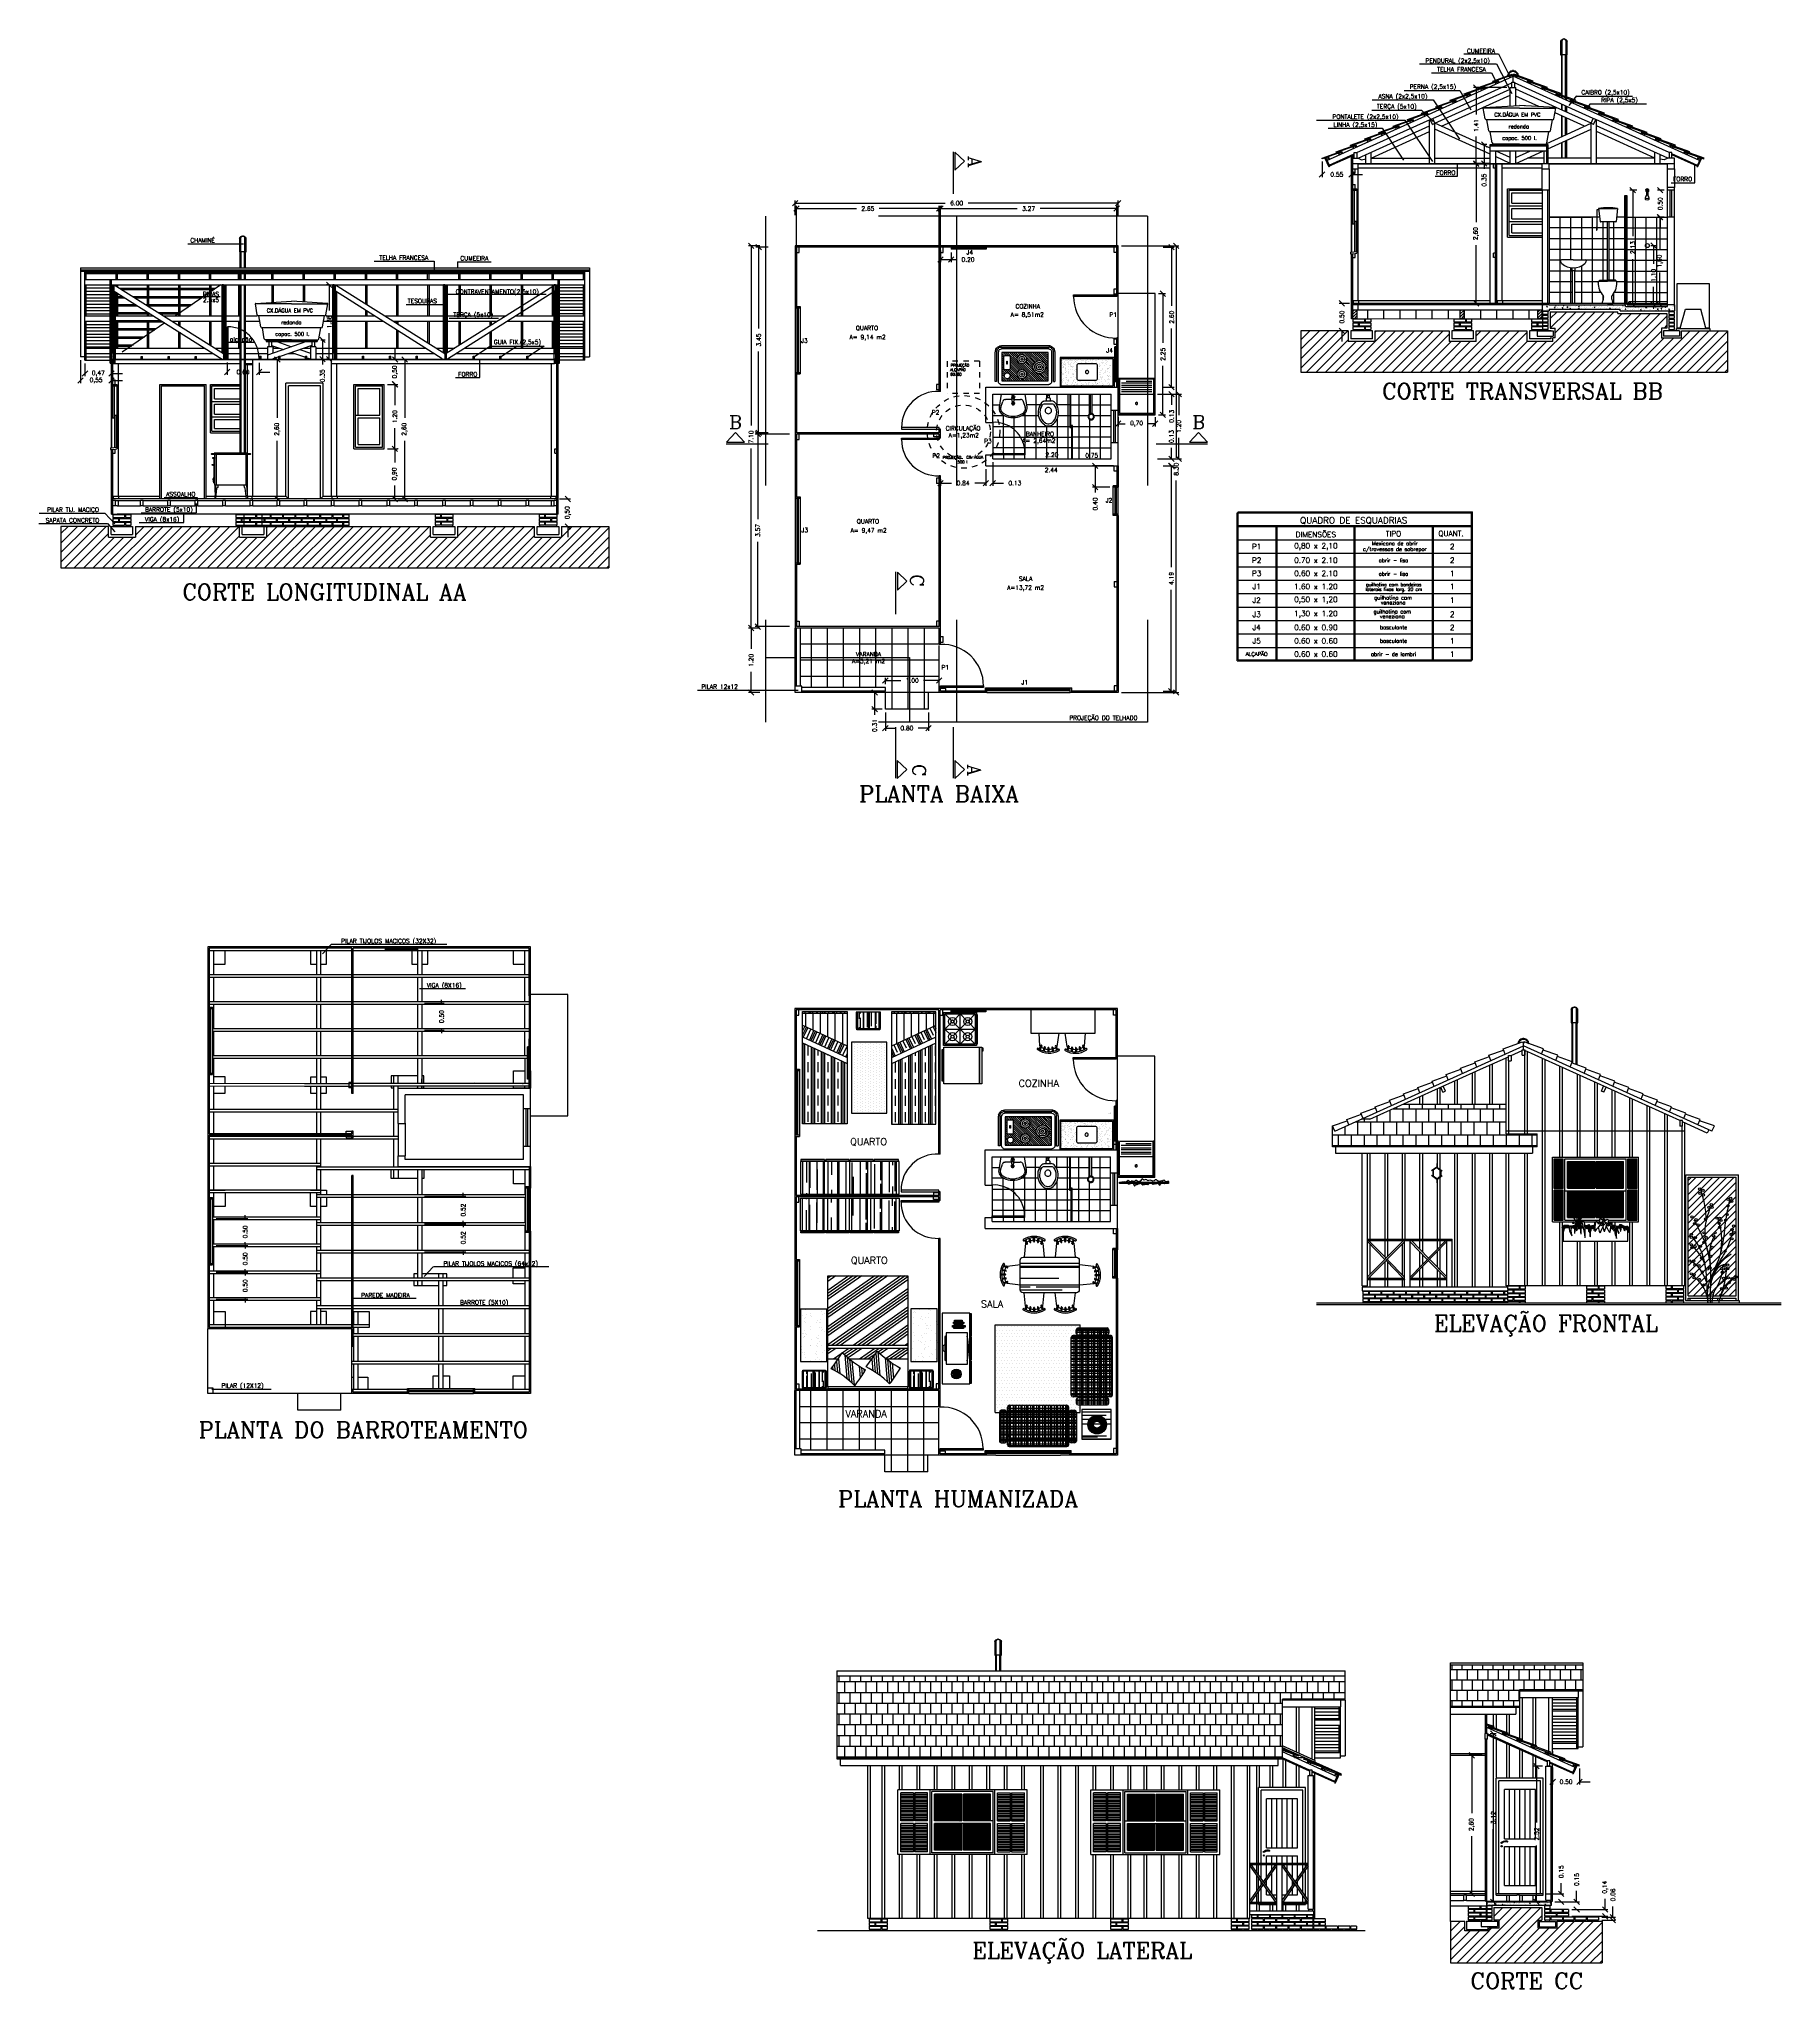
# Model space of a CAD drawing. Extents: x -7 to 295, y -11 to 39.
# Drawn here: x 143.72 to 176.1, y -7.71 to 28.52 of the extents above; entities that cross this region are included whole.
import ezdxf
from ezdxf.enums import TextEntityAlignment as Align

# ---------------------------------------------------------------- set-up
doc = ezdxf.new("R2010")
doc.units = 0
doc.header["$LTSCALE"] = 20
doc.linetypes.add('DASHED2', pattern=[0.375, 0.25, -0.125])
doc.layers.get('0').update_dxf_attribs({"linetype": 'CONTINUOUS'})
doc.layers.get('DEFPOINTS').update_dxf_attribs({"linetype": 'CONTINUOUS'})
for name, color, linetype in [('APARELHO', 1, 'CONTINUOUS'), ('APARELHOS', 1, 'CONTINUOUS'), ('ARMÁRIOS', 23, 'CONTINUOUS'), ('AZULEJO', 30, 'CONTINUOUS'), ('CONCRETO', 5, 'CONTINUOUS'), ('CORTES', 6, 'CONTINUOUS'), ('COTAS', 244, 'CONTINUOUS'), ('DIM', 244, 'CONTINUOUS'), ('EQUIPAMENTO', 244, 'CONTINUOUS'), ('EQUIPAMENTOS', 1, 'CONTINUOUS'), ('JANELA', 5, 'CONTINUOUS'), ('MADEIRAME', 244, 'CONTINUOUS'), ('PAREDALV', 7, 'CONTINUOUS'), ('PAREDE', 250, 'CONTINUOUS'), ('PEDRA', 250, 'CONTINUOUS'), ('PEN33', 7, 'CONTINUOUS'), ('PEN7', 7, 'CONTINUOUS'), ('PILJOLO', 1, 'CONTINUOUS'), ('PISO', 30, 'CONTINUOUS'), ('PORTA', 1, 'CONTINUOUS'), ('SELO', 5, 'CONTINUOUS'), ('TELHADO', 1, 'CONTINUOUS'), ('TEXTO', 244, 'CONTINUOUS'), ('VEGETAÇÃO', 92, 'CONTINUOUS'), ('VIDROJAN', 252, 'CONTINUOUS'), ('VISTA', 244, 'CONTINUOUS'), ('VISTAL', 30, 'CONTINUOUS'), ('VISTAP', 244, 'CONTINUOUS')]:
    doc.layers.add(name, color=color, linetype=linetype)
doc.styles.add('ROMANC', font='romanc.shx', dxfattribs={"height": 0.08})
doc.dimstyles.new('ROMANC', dxfattribs={"dimtxt": 0.1, "dimasz": 0.18, "dimexe": 0.05, "dimexo": 0.0625, "dimgap": 0.09, "dimtad": 0, "dimzin": 0, "dimtxsty": 'ROMANC', "dimblk1": 'NONE', "dimblk2": 'NONE', "dimsah": 1, "dimcen": 0.09, "dimclrd": 244, "dimclre": 244, "dimclrt": 244, "dimazin": 3, "dimtfac": 1, "dimtdec": 4, "dimtofl": 0, "dimtmove": 0, "dimatfit": 3, "dimtolj": 1, "dimtzin": 0})
doc.dimstyles.get("Standard").update_dxf_attribs({"dimtxt": 0.08, "dimasz": 0.03, "dimexe": 0.05, "dimexo": 0.05, "dimgap": 0.09, "dimtad": 0, "dimzin": 0, "dimtxsty": 'STANDARD', "dimblk1": 'DOT', "dimblk2": 'DOT', "dimsah": 1, "dimcen": 0.09, "dimclrd": 30, "dimclre": 30, "dimclrt": 244, "dimazin": 3, "dimtfac": 1, "dimtdec": 4, "dimtofl": 0, "dimtmove": 0, "dimatfit": 3, "dimtolj": 1, "dimtzin": 0})

# ---------------------------------------------------------------- blocks, each defined once
blk = doc.blocks.new('*X0')
at = {"color": 0}
for p, q in [((18.05, -14.957), (18.05, -14.957)), ((18.079, -14.961), (18.079, -14.961)), ((18.082, -14.889), (18.082, -14.889)), ((18.123, -14.955), (18.123, -14.955)), ((18.126, -14.889), (18.126, -14.889)), ((18.132, -14.882), (18.132, -14.882)), ((18.132, -14.882), (18.132, -14.882)), ((18.134, -14.907), (18.143, -14.896)), ((18.134, -14.907), (18.146, -14.909)), ((18.137, -14.902), (18.137, -14.902)), ((18.146, -14.909), (18.143, -14.896)), ((18.155, -14.951), (18.155, -14.951)), ((18.156, -14.961), (18.156, -14.961)), ((18.159, -14.873), (18.162, -14.875)), ((18.162, -14.875), (18.163, -14.873)), ((18.224, -14.943), (18.224, -14.943)), ((18.227, -14.876), (18.227, -14.876)), ((18.238, -14.886), (18.238, -14.886)), ((18.253, -14.882), (18.253, -14.882)), ((18.272, -14.949), (18.286, -14.943)), ((18.272, -14.949), (18.278, -14.953)), ((18.277, -14.92), (18.287, -14.909)), ((18.277, -14.92), (18.289, -14.921)), ((18.281, -14.935), (18.281, -14.935)), ((18.283, -14.953), (18.286, -14.943)), ((18.289, -14.921), (18.287, -14.909)), ((18.294, -14.883), (18.304, -14.873)), ((18.294, -14.883), (18.312, -14.886)), ((18.312, -14.886), (18.31, -14.873)), ((18.328, -14.928), (18.328, -14.928)), ((18.33, -14.952), (18.33, -14.952)), ((18.331, -14.928), (18.331, -14.928)), ((18.345, -14.891), (18.345, -14.891)), ((18.407, -14.918), (18.407, -14.918)), ((18.421, -14.933), (18.43, -14.921)), ((18.421, -14.933), (18.433, -14.934)), ((18.433, -14.934), (18.43, -14.921)), ((18.431, -14.914), (18.431, -14.914)), ((18.44, -14.884), (18.454, -14.879)), ((18.44, -14.884), (18.45, -14.891)), ((18.447, -14.932), (18.447, -14.932)), ((18.45, -14.891), (18.454, -14.879)), ((18.452, -14.895), (18.452, -14.895)), ((18.508, -14.916), (18.523, -14.9)), ((18.508, -14.916), (18.525, -14.919)), ((18.517, -14.873), (18.517, -14.873)), ((18.525, -14.919), (18.523, -14.9)), ((18.532, -14.901), (18.532, -14.901)), ((18.533, -14.901), (18.533, -14.901)), ((18.559, -14.9), (18.559, -14.9)), ((18.563, -14.912), (18.563, -14.912)), ((18.564, -14.945), (18.574, -14.934)), ((18.564, -14.945), (18.576, -14.946)), ((18.576, -14.946), (18.574, -14.934)), ((18.583, -14.895), (18.583, -14.895)), ((18.623, -14.878), (18.623, -14.878)), ((18.633, -14.952), (18.633, -14.952)), ((18.636, -14.886), (18.636, -14.886)), ((18.659, -14.885), (18.659, -14.885)), ((18.665, -14.904), (18.665, -14.904)), ((18.68, -14.892), (18.68, -14.892)), ((18.712, -14.953), (18.717, -14.946)), ((18.718, -14.953), (18.717, -14.946)), ((18.721, -14.949), (18.737, -14.933)), ((18.721, -14.949), (18.739, -14.952)), ((18.727, -14.9), (18.741, -14.895)), ((18.727, -14.9), (18.737, -14.907)), ((18.73, -14.882), (18.73, -14.882)), ((18.733, -14.947), (18.733, -14.947)), ((18.736, -14.938), (18.736, -14.938)), ((18.737, -14.907), (18.741, -14.895)), ((18.739, -14.952), (18.737, -14.933)), ((18.772, -14.909), (18.772, -14.909)), ((18.783, -14.94), (18.783, -14.94)), ((18.837, -14.887), (18.837, -14.887)), ((18.837, -14.925), (18.837, -14.925)), ((18.859, -14.93), (18.859, -14.93)), ((18.879, -14.913), (18.879, -14.913)), ((18.941, -14.91), (18.941, -14.91)), ((18.944, -14.891), (18.944, -14.891)), ((18.985, -14.914), (18.985, -14.914)), ((18.986, -14.918), (18.986, -14.918)), ((19.015, -14.916), (19.029, -14.911)), ((19.015, -14.916), (19.025, -14.923)), ((19.021, -14.951), (19.021, -14.951)), ((19.025, -14.923), (19.029, -14.911)), ((19.035, -14.907), (19.035, -14.907)), ((19.043, -14.896), (19.043, -14.896)), ((19.05, -14.896), (19.05, -14.896)), ((19.093, -14.922), (19.093, -14.922)), ((19.111, -14.897), (19.111, -14.897)), ((19.138, -14.931), (19.138, -14.931)), ((19.142, -14.95), (19.142, -14.95)), ((19.144, -14.884), (19.144, -14.884)), ((19.157, -14.9), (19.157, -14.9)), ((19.199, -14.927), (19.199, -14.927)), ((19.237, -14.881), (19.237, -14.881)), ((19.246, -14.935), (19.246, -14.935)), ((19.255, -14.911), (19.255, -14.911)), ((19.264, -14.905), (19.264, -14.905)), ((19.287, -14.874), (19.287, -14.874)), ((19.302, -14.932), (19.316, -14.927)), ((19.302, -14.932), (19.312, -14.939)), ((19.306, -14.931), (19.306, -14.931)), ((19.31, -14.943), (19.31, -14.943)), ((19.312, -14.939), (19.316, -14.927)), ((19.349, -14.921), (19.349, -14.921)), ((19.371, -14.891), (19.371, -14.891)), ((19.371, -14.909), (19.371, -14.909)), ((19.413, -14.936), (19.413, -14.936)), ((19.419, -14.935), (19.419, -14.935)), ((19.437, -14.926), (19.437, -14.926)), ((19.45, -14.908), (19.45, -14.908)), ((19.477, -14.873), (19.48, -14.874)), ((19.477, -14.914), (19.477, -14.914)), ((19.48, -14.874), (19.481, -14.873)), ((19.487, -14.92), (19.487, -14.92)), ((19.52, -14.94), (19.52, -14.94)), ((19.536, -14.915), (19.536, -14.915)), ((19.541, -14.883), (19.549, -14.873)), ((19.541, -14.883), (19.553, -14.884)), ((19.553, -14.884), (19.551, -14.873)), ((19.551, -14.96), (19.551, -14.96)), ((19.554, -14.893), (19.554, -14.893)), ((19.562, -14.91), (19.562, -14.91)), ((19.584, -14.918), (19.584, -14.918)), ((19.589, -14.948), (19.603, -14.943)), ((19.589, -14.948), (19.599, -14.955)), ((19.599, -14.955), (19.603, -14.943)), ((19.626, -14.945), (19.626, -14.945)), ((19.636, -14.972), (19.636, -14.972)), ((19.654, -14.946), (19.654, -14.946)), ((19.686, -14.965), (19.686, -14.965)), ((19.691, -14.923), (19.691, -14.923)), ((19.729, -14.965), (19.729, -14.965)), ((19.733, -14.949), (19.733, -14.949)), ((19.755, -14.933), (19.755, -14.933)), ((19.762, -14.955), (19.762, -14.955)), ((19.798, -14.927), (19.798, -14.927)), ((19.827, -14.908), (19.832, -14.903)), ((19.827, -14.908), (19.839, -14.909)), ((19.839, -14.909), (19.838, -14.903)), ((19.84, -14.954), (19.84, -14.954)), ((19.846, -14.945), (19.846, -14.945)), ((19.859, -14.918), (19.859, -14.918)), ((19.877, -14.964), (19.891, -14.959)), ((19.877, -14.964), (19.887, -14.971)), ((19.887, -14.971), (19.891, -14.959)), ((19.888, -14.939), (19.888, -14.939)), ((19.904, -14.932), (19.904, -14.932)), ((19.938, -14.932), (19.938, -14.932)), ((19.947, -14.959), (19.947, -14.959)), ((19.959, -14.97), (19.959, -14.97)), ((19.961, -14.904), (19.961, -14.904)), ((19.962, -14.925), (19.962, -14.925)), ((19.971, -14.92), (19.981, -14.909)), ((19.971, -14.92), (19.983, -14.921)), ((19.975, -14.92), (19.991, -14.904)), ((19.975, -14.92), (19.993, -14.923)), ((19.983, -14.921), (19.981, -14.909)), ((19.993, -14.923), (19.991, -14.904)), ((20.011, -14.936), (20.011, -14.936)), ((20.014, -14.922), (20.014, -14.922)), ((20.049, -14.903), (20.055, -14.907)), ((20.053, -14.963), (20.053, -14.963)), ((20.055, -14.907), (20.056, -14.903)), ((20.06, -14.958), (20.06, -14.958)), ((20.079, -14.905), (20.079, -14.905)), ((20.114, -14.933), (20.124, -14.921)), ((20.114, -14.933), (20.126, -14.934)), ((20.118, -14.941), (20.118, -14.941)), ((20.126, -14.934), (20.124, -14.921)), ((20.138, -14.978), (20.138, -14.978)), ((20.14, -14.906), (20.14, -14.906)), ((20.16, -14.968), (20.16, -14.968)), ((20.164, -14.943), (20.164, -14.943)), ((20.164, -14.98), (20.178, -14.975)), ((20.164, -14.98), (20.168, -14.983)), ((20.176, -14.983), (20.178, -14.975)), ((20.189, -14.953), (20.204, -14.937)), ((20.189, -14.953), (20.207, -14.956)), ((20.207, -14.956), (20.204, -14.937)), ((20.214, -14.968), (20.214, -14.968)), ((20.225, -14.945), (20.225, -14.945)), ((20.258, -14.945), (20.267, -14.934)), ((20.258, -14.945), (20.27, -14.946)), ((20.267, -14.929), (20.267, -14.929)), ((20.27, -14.946), (20.267, -14.934)), ((20.267, -14.972), (20.267, -14.972)), ((20.332, -14.916), (20.346, -14.91)), ((20.332, -14.916), (20.342, -14.923)), ((20.332, -14.95), (20.332, -14.95)), ((20.34, -14.951), (20.34, -14.951)), ((20.342, -14.923), (20.346, -14.91)), ((20.365, -14.982), (20.365, -14.982)), ((20.368, -14.916), (20.368, -14.916)), ((20.374, -14.977), (20.374, -14.977)), ((20.39, -14.945), (20.39, -14.945)), ((20.401, -14.958), (20.411, -14.946)), ((20.401, -14.958), (20.413, -14.959)), ((20.406, -14.983), (20.418, -14.97)), ((20.413, -14.959), (20.411, -14.946)), ((20.419, -14.983), (20.418, -14.97)), ((20.421, -14.964), (20.421, -14.964)), ((20.438, -14.954), (20.438, -14.954)), ((20.466, -14.935), (20.466, -14.935)), ((20.469, -14.967), (20.469, -14.967)), ((20.471, -14.901), (20.471, -14.901)), ((20.48, -14.981), (20.48, -14.981))]:
    blk.add_line(p, q, dxfattribs=at)
blk = doc.blocks.new('*X1')
at = {"color": 0, "linetype": 'CONTINUOUS'}
for p, q in [((11.982, -12.236), (12.02, -12.198)), ((11.982, -12.218), (12.003, -12.198)), ((11.982, -12.201), (11.985, -12.198)), ((11.982, -12.254), (12.023, -12.213)), ((11.982, -12.271), (12.023, -12.231)), ((11.993, -12.278), (12.023, -12.248)), ((12.011, -12.278), (12.023, -12.266))]:
    blk.add_line(p, q, dxfattribs=at)
blk = doc.blocks.new('*X2')
at = {"color": 0, "linetype": 'CONTINUOUS'}
for p, q in [((3.773, -12.119), (3.794, -12.098)), ((3.773, -12.101), (3.776, -12.098)), ((3.773, -12.137), (3.798, -12.112)), ((3.773, -12.155), (3.798, -12.13)), ((3.773, -12.172), (3.798, -12.147)), ((3.773, -12.19), (3.798, -12.165)), ((3.773, -12.208), (3.783, -12.198)), ((3.773, -12.225), (3.8, -12.198)), ((3.773, -12.243), (3.813, -12.203)), ((3.773, -12.261), (3.813, -12.221)), ((3.773, -12.278), (3.813, -12.238)), ((3.783, -12.198), (3.798, -12.183)), ((3.791, -12.278), (3.813, -12.256)), ((3.809, -12.278), (3.813, -12.274))]:
    blk.add_line(p, q, dxfattribs=at)
blk = doc.blocks.new('*X4')
at = {"color": 0, "linetype": 'CONTINUOUS'}
for p, q in [((15.334, -15.001), (15.412, -14.923)), ((15.334, -14.948), (15.359, -14.923)), ((15.334, -15.054), (15.414, -14.974)), ((15.358, -15.083), (15.414, -15.027)), ((15.411, -15.083), (15.414, -15.08))]:
    blk.add_line(p, q, dxfattribs=at)
blk = doc.blocks.new('*X5')
at = {"color": 0, "linetype": 'CONTINUOUS'}
for p, q in [((15.334, -15.001), (15.412, -14.923)), ((15.334, -14.948), (15.359, -14.923)), ((15.334, -15.054), (15.414, -14.974)), ((15.358, -15.083), (15.414, -15.027)), ((15.411, -15.083), (15.414, -15.08))]:
    blk.add_line(p, q, dxfattribs=at)
blk = doc.blocks.new('*X6')
at = {"color": 0, "linetype": 'CONTINUOUS'}
for p, q in [((15.334, -15.001), (15.412, -14.923)), ((15.334, -14.948), (15.359, -14.923)), ((15.334, -15.054), (15.414, -14.974)), ((15.358, -15.083), (15.414, -15.027)), ((15.411, -15.083), (15.414, -15.08))]:
    blk.add_line(p, q, dxfattribs=at)
blk = doc.blocks.new('*X15')
at = {"color": 0, "linetype": 'CONTINUOUS'}
for p, q in [((20.689, -14.982), (20.698, -14.971)), ((20.689, -14.983), (20.7, -14.984)), ((20.694, -14.99), (20.694, -14.99)), ((20.7, -14.984), (20.698, -14.971)), ((20.702, -14.968), (20.702, -14.968)), ((20.739, -15.012), (20.753, -15.007)), ((20.739, -15.012), (20.749, -15.019)), ((20.749, -15.019), (20.753, -15.007)), ((20.759, -14.968), (20.759, -14.968)), ((20.774, -14.992), (20.774, -14.992)), ((20.792, -14.964), (20.792, -14.964)), ((20.801, -14.995), (20.801, -14.995)), ((20.832, -14.995), (20.841, -14.984)), ((20.832, -14.995), (20.844, -14.997)), ((20.844, -14.997), (20.841, -14.984)), ((20.842, -14.957), (20.842, -14.957)), ((20.865, -14.972), (20.865, -14.972)), ((20.877, -14.978), (20.877, -14.978)), ((20.895, -15.018), (20.895, -15.018)), ((20.907, -14.999), (20.907, -14.999)), ((20.91, -14.95), (20.917, -14.955)), ((20.917, -14.955), (20.919, -14.95)), ((20.972, -14.977), (20.972, -14.977)), ((20.975, -15.008), (20.985, -14.997)), ((20.975, -15.008), (20.987, -15.009)), ((20.978, -14.965), (20.978, -14.965)), ((20.987, -15.009), (20.985, -14.997)), ((20.991, -15.01), (20.991, -15.01)), ((21.011, -14.998), (21.011, -14.998)), ((21.014, -15.004), (21.014, -15.004)), ((21.041, -15.003), (21.041, -15.003)), ((21.079, -14.981), (21.079, -14.981)), ((21.079, -15.017), (21.079, -15.017)), ((21.082, -14.95), (21.082, -14.95)), ((21.117, -14.993), (21.117, -14.993)), ((21.119, -15.02), (21.128, -15.009)), ((21.121, -15.008), (21.121, -15.008)), ((21.128, -14.978), (21.128, -14.978)), ((21.13, -15.02), (21.128, -15.009)), ((21.182, -15.003), (21.182, -15.003)), ((21.186, -14.986), (21.186, -14.986)), ((21.195, -14.964), (21.209, -14.959)), ((21.195, -14.964), (21.205, -14.971)), ((21.205, -14.971), (21.209, -14.959)), ((21.228, -15.013), (21.228, -15.013)), ((21.243, -14.976), (21.243, -14.976)), ((21.245, -14.958), (21.245, -14.958)), ((21.283, -14.99), (21.283, -14.99)), ((21.292, -14.99), (21.292, -14.99)), ((21.293, -14.97), (21.293, -14.97)), ((21.335, -15.017), (21.335, -15.017)), ((21.369, -14.96), (21.369, -14.96)), ((21.387, -14.975), (21.387, -14.975)), ((21.399, -14.995), (21.399, -14.995)), ((21.482, -14.98), (21.496, -14.975)), ((21.482, -14.98), (21.492, -14.987)), ((21.49, -14.961), (21.49, -14.961)), ((21.492, -14.987), (21.496, -14.975)), ((21.493, -15.015), (21.493, -15.015)), ((21.506, -14.999), (21.506, -14.999)), ((21.569, -15.005), (21.569, -15.005)), ((21.586, -15.017), (21.586, -15.017)), ((21.588, -15.015), (21.588, -15.015)), ((21.613, -15.004), (21.613, -15.004)), ((21.656, -14.957), (21.663, -14.95)), ((21.656, -14.957), (21.674, -14.96)), ((21.674, -14.96), (21.673, -14.95)), ((21.692, -15), (21.692, -15)), ((21.695, -14.989), (21.695, -14.989)), ((21.703, -14.997), (21.703, -14.997)), ((21.719, -15.008), (21.719, -15.008)), ((21.745, -14.982), (21.745, -14.982)), ((21.769, -14.996), (21.783, -14.991)), ((21.769, -14.996), (21.779, -15.003)), ((21.779, -15.003), (21.783, -14.991)), ((21.795, -14.986), (21.795, -14.986)), ((21.82, -14.977), (21.82, -14.977)), ((21.821, -14.972), (21.821, -14.972)), ((21.826, -15.013), (21.826, -15.013)), ((21.87, -14.99), (21.885, -14.974)), ((21.87, -14.99), (21.888, -14.993)), ((21.888, -14.993), (21.885, -14.974))]:
    blk.add_line(p, q, dxfattribs=at)
blk = doc.blocks.new('*X3')
at = {"color": 0, "linetype": 'CONTINUOUS'}
for p, q in [((19.128, -4.083), (19.614, -3.597)), ((19.128, -4.065), (19.596, -3.597)), ((19.128, -4.047), (19.578, -3.597)), ((19.128, -4.03), (19.561, -3.597)), ((19.128, -4.012), (19.543, -3.597)), ((19.128, -3.994), (19.525, -3.597)), ((19.128, -3.976), (19.508, -3.597)), ((19.128, -3.959), (19.49, -3.597)), ((19.128, -3.941), (19.472, -3.597)), ((19.128, -3.923), (19.455, -3.597)), ((19.128, -3.906), (19.437, -3.597)), ((19.128, -3.888), (19.419, -3.597)), ((19.128, -3.87), (19.402, -3.597)), ((19.128, -3.853), (19.384, -3.597)), ((19.128, -3.835), (19.366, -3.597)), ((19.128, -3.817), (19.349, -3.597)), ((19.128, -3.8), (19.331, -3.597)), ((19.128, -3.782), (19.313, -3.597)), ((19.128, -3.764), (19.296, -3.597)), ((19.128, -3.747), (19.278, -3.597)), ((19.128, -3.729), (19.26, -3.597)), ((19.128, -3.711), (19.243, -3.597)), ((19.128, -3.694), (19.225, -3.597)), ((19.128, -3.676), (19.207, -3.597)), ((19.128, -3.658), (19.19, -3.597)), ((19.128, -3.641), (19.172, -3.597)), ((19.128, -3.623), (19.154, -3.597)), ((19.128, -3.605), (19.137, -3.597)), ((19.137, -4.092), (19.632, -3.597)), ((19.154, -4.092), (19.633, -3.613)), ((19.663, -4.078), (20.144, -3.597)), ((19.663, -4.06), (20.127, -3.597)), ((19.663, -4.043), (20.109, -3.597)), ((19.663, -4.025), (20.091, -3.597)), ((19.663, -4.007), (20.073, -3.597)), ((19.663, -3.99), (20.056, -3.597)), ((19.663, -3.972), (20.038, -3.597)), ((19.663, -3.954), (20.02, -3.597)), ((19.663, -3.936), (20.003, -3.597)), ((19.663, -3.919), (19.985, -3.597)), ((19.663, -3.901), (19.967, -3.597)), ((19.663, -3.883), (19.95, -3.597)), ((19.663, -3.866), (19.932, -3.597)), ((19.663, -3.848), (19.914, -3.597)), ((19.663, -3.83), (19.897, -3.597)), ((19.663, -3.813), (19.879, -3.597)), ((19.663, -3.795), (19.861, -3.597)), ((19.663, -3.777), (19.844, -3.597)), ((19.663, -3.76), (19.826, -3.597)), ((19.663, -3.742), (19.808, -3.597)), ((19.663, -3.724), (19.791, -3.597)), ((19.663, -3.707), (19.773, -3.597)), ((19.663, -3.689), (19.755, -3.597)), ((19.663, -3.671), (19.738, -3.597)), ((19.663, -3.654), (19.72, -3.597)), ((19.663, -3.636), (19.702, -3.597)), ((19.663, -3.618), (19.685, -3.597)), ((19.663, -3.601), (19.667, -3.597)), ((19.667, -4.092), (20.162, -3.597)), ((19.685, -4.092), (20.168, -3.608)), ((19.172, -4.092), (19.633, -3.631)), ((19.19, -4.092), (19.633, -3.648)), ((19.207, -4.092), (19.633, -3.666)), ((19.225, -4.092), (19.633, -3.684)), ((19.243, -4.092), (19.633, -3.701)), ((19.26, -4.092), (19.633, -3.719)), ((19.278, -4.092), (19.633, -3.737)), ((19.296, -4.092), (19.633, -3.754)), ((19.313, -4.092), (19.633, -3.772)), ((19.331, -4.092), (19.633, -3.79)), ((19.349, -4.092), (19.633, -3.807)), ((19.366, -4.092), (19.633, -3.825)), ((19.384, -4.092), (19.633, -3.843)), ((19.402, -4.092), (19.633, -3.86)), ((19.419, -4.092), (19.633, -3.878)), ((19.437, -4.092), (19.633, -3.896)), ((19.455, -4.092), (19.633, -3.913)), ((19.472, -4.092), (19.633, -3.931)), ((19.49, -4.092), (19.633, -3.949)), ((19.508, -4.092), (19.633, -3.966)), ((19.525, -4.092), (19.633, -3.984)), ((19.702, -4.092), (20.168, -3.626)), ((19.72, -4.092), (20.168, -3.644)), ((19.738, -4.092), (20.168, -3.661)), ((19.755, -4.092), (20.168, -3.679)), ((19.773, -4.092), (20.168, -3.697)), ((19.791, -4.092), (20.168, -3.714)), ((19.808, -4.092), (20.168, -3.732)), ((19.826, -4.092), (20.168, -3.75)), ((19.844, -4.092), (20.168, -3.767)), ((19.861, -4.092), (20.168, -3.785)), ((19.879, -4.092), (20.168, -3.803)), ((19.897, -4.092), (20.168, -3.82)), ((19.914, -4.092), (20.168, -3.838)), ((19.932, -4.092), (20.168, -3.856)), ((19.95, -4.092), (20.168, -3.873)), ((19.967, -4.092), (20.168, -3.891)), ((19.985, -4.092), (20.168, -3.909)), ((20.003, -4.092), (20.168, -3.926)), ((20.02, -4.092), (20.168, -3.944)), ((20.038, -4.092), (20.168, -3.962)), ((20.056, -4.092), (20.168, -3.979)), ((19.128, -4.631), (19.617, -4.142)), ((19.128, -4.613), (19.599, -4.142)), ((19.128, -4.595), (19.582, -4.142)), ((19.128, -4.578), (19.564, -4.142)), ((19.128, -4.56), (19.546, -4.142)), ((19.128, -4.542), (19.528, -4.142)), ((19.128, -4.525), (19.511, -4.142)), ((19.128, -4.507), (19.493, -4.142)), ((19.128, -4.489), (19.475, -4.142)), ((19.128, -4.471), (19.458, -4.142)), ((19.128, -4.454), (19.44, -4.142)), ((19.128, -4.436), (19.422, -4.142)), ((19.128, -4.418), (19.405, -4.142)), ((19.128, -4.401), (19.387, -4.142)), ((19.128, -4.383), (19.369, -4.142)), ((19.128, -4.365), (19.352, -4.142)), ((19.128, -4.348), (19.334, -4.142)), ((19.128, -4.33), (19.316, -4.142)), ((19.128, -4.312), (19.299, -4.142)), ((19.128, -4.295), (19.281, -4.142)), ((19.128, -4.277), (19.263, -4.142)), ((19.128, -4.259), (19.246, -4.142)), ((19.128, -4.242), (19.228, -4.142)), ((19.128, -4.224), (19.21, -4.142)), ((19.128, -4.206), (19.193, -4.142)), ((19.128, -4.189), (19.175, -4.142)), ((19.128, -4.171), (19.157, -4.142)), ((19.128, -4.153), (19.14, -4.142)), ((19.14, -4.637), (19.633, -4.143)), ((19.157, -4.637), (19.633, -4.161)), ((19.175, -4.637), (19.633, -4.179)), ((19.193, -4.637), (19.633, -4.196)), ((19.21, -4.637), (19.633, -4.214)), ((19.228, -4.637), (19.633, -4.232)), ((19.246, -4.637), (19.633, -4.249)), ((19.263, -4.637), (19.633, -4.267)), ((19.281, -4.637), (19.633, -4.285)), ((19.299, -4.637), (19.633, -4.302)), ((19.316, -4.637), (19.633, -4.32)), ((19.334, -4.637), (19.633, -4.338)), ((19.543, -4.092), (19.633, -4.002)), ((19.561, -4.092), (19.633, -4.02)), ((19.578, -4.092), (19.633, -4.037)), ((19.596, -4.092), (19.633, -4.055)), ((19.614, -4.092), (19.633, -4.073)), ((19.632, -4.092), (19.633, -4.09)), ((19.663, -4.149), (19.67, -4.142)), ((19.663, -4.166), (19.688, -4.142)), ((19.663, -4.184), (19.705, -4.142)), ((19.663, -4.202), (19.723, -4.142)), ((19.663, -4.219), (19.741, -4.142)), ((19.663, -4.237), (19.758, -4.142)), ((19.663, -4.255), (19.776, -4.142)), ((19.663, -4.272), (19.794, -4.142)), ((19.663, -4.29), (19.811, -4.142)), ((19.663, -4.308), (19.829, -4.142)), ((19.663, -4.325), (19.847, -4.142)), ((19.663, -4.343), (19.864, -4.142)), ((19.663, -4.361), (19.882, -4.142)), ((19.663, -4.378), (19.9, -4.142)), ((19.663, -4.396), (19.917, -4.142)), ((19.663, -4.414), (19.935, -4.142)), ((19.663, -4.431), (19.953, -4.142)), ((19.663, -4.449), (19.97, -4.142)), ((19.663, -4.467), (19.988, -4.142)), ((19.663, -4.484), (20.006, -4.142)), ((19.663, -4.502), (20.023, -4.142)), ((19.663, -4.52), (20.041, -4.142)), ((19.663, -4.538), (20.059, -4.142)), ((19.663, -4.555), (20.076, -4.142)), ((19.663, -4.573), (20.094, -4.142)), ((19.663, -4.591), (20.112, -4.142)), ((19.663, -4.608), (20.13, -4.142)), ((19.663, -4.626), (20.147, -4.142)), ((19.67, -4.637), (20.165, -4.142)), ((19.688, -4.637), (20.168, -4.156)), ((19.705, -4.637), (20.168, -4.174)), ((19.723, -4.637), (20.168, -4.192)), ((19.741, -4.637), (20.168, -4.209)), ((19.758, -4.637), (20.168, -4.227)), ((19.776, -4.637), (20.168, -4.245)), ((19.794, -4.637), (20.168, -4.262)), ((19.811, -4.637), (20.168, -4.28)), ((19.829, -4.637), (20.168, -4.298)), ((19.847, -4.637), (20.168, -4.315)), ((19.864, -4.637), (20.168, -4.333)), ((20.073, -4.092), (20.168, -3.997)), ((20.091, -4.092), (20.168, -4.015)), ((20.109, -4.092), (20.168, -4.033)), ((20.126, -4.092), (20.168, -4.05)), ((20.144, -4.092), (20.168, -4.068)), ((20.162, -4.092), (20.168, -4.086)), ((19.352, -4.637), (19.633, -4.355)), ((19.369, -4.637), (19.633, -4.373)), ((19.387, -4.637), (19.633, -4.391)), ((19.405, -4.637), (19.633, -4.408)), ((19.422, -4.637), (19.633, -4.426)), ((19.44, -4.637), (19.633, -4.444)), ((19.458, -4.637), (19.633, -4.461)), ((19.475, -4.637), (19.633, -4.479)), ((19.493, -4.637), (19.633, -4.497)), ((19.511, -4.637), (19.633, -4.514)), ((19.528, -4.637), (19.633, -4.532)), ((19.546, -4.637), (19.633, -4.55)), ((19.564, -4.637), (19.633, -4.568)), ((19.581, -4.637), (19.633, -4.585)), ((19.599, -4.637), (19.633, -4.603)), ((19.617, -4.637), (19.633, -4.621)), ((19.882, -4.637), (20.168, -4.351)), ((19.9, -4.637), (20.168, -4.368)), ((19.917, -4.637), (20.168, -4.386)), ((19.935, -4.637), (20.168, -4.404)), ((19.953, -4.637), (20.168, -4.421)), ((19.97, -4.637), (20.168, -4.439)), ((19.988, -4.637), (20.168, -4.457)), ((20.006, -4.637), (20.168, -4.474)), ((20.023, -4.637), (20.168, -4.492)), ((20.041, -4.637), (20.168, -4.51)), ((20.059, -4.637), (20.168, -4.527)), ((20.076, -4.637), (20.168, -4.545)), ((20.094, -4.637), (20.168, -4.563)), ((20.112, -4.637), (20.168, -4.581)), ((20.129, -4.637), (20.168, -4.598)), ((20.147, -4.637), (20.168, -4.616)), ((20.165, -4.637), (20.168, -4.634))]:
    blk.add_line(p, q, dxfattribs=at)
blk = doc.blocks.new('*X16')
at = {"color": 0, "linetype": 'CONTINUOUS'}
for p, q in [((18.198, -2.698), (18.213, -2.682)), ((18.198, -2.715), (18.223, -2.69)), ((18.198, -2.733), (18.223, -2.708)), ((18.198, -2.751), (18.223, -2.726)), ((18.198, -2.768), (18.223, -2.743)), ((18.201, -2.782), (18.223, -2.761)), ((18.219, -2.782), (18.223, -2.779))]:
    blk.add_line(p, q, dxfattribs=at)
blk = doc.blocks.new('*X17')
at = {"color": 0, "linetype": 'CONTINUOUS'}
for p, q in [((20.254, -2.692), (20.264, -2.682)), ((20.254, -2.71), (20.279, -2.685)), ((20.254, -2.727), (20.279, -2.702)), ((20.254, -2.745), (20.279, -2.72)), ((20.254, -2.763), (20.279, -2.738)), ((20.254, -2.781), (20.279, -2.756)), ((20.27, -2.782), (20.279, -2.773)), ((20.254, -3.965), (20.256, -3.962)), ((20.254, -3.983), (20.274, -3.962)), ((20.254, -4), (20.279, -3.975)), ((20.254, -4.018), (20.279, -3.993)), ((20.254, -4.036), (20.279, -4.011)), ((20.254, -4.053), (20.279, -4.028)), ((20.263, -4.062), (20.279, -4.046))]:
    blk.add_line(p, q, dxfattribs=at)
blk = doc.blocks.new('*X18')
at = {"color": 0, "linetype": 'CONTINUOUS'}
for p, q in [((22.31, -2.704), (22.332, -2.682)), ((22.31, -2.686), (22.314, -2.682)), ((22.31, -2.722), (22.335, -2.697)), ((22.31, -2.739), (22.335, -2.714)), ((22.31, -2.757), (22.335, -2.732)), ((22.31, -2.775), (22.335, -2.75)), ((22.32, -2.782), (22.335, -2.767)), ((22.31, -3.977), (22.325, -3.962)), ((22.31, -3.994), (22.335, -3.969)), ((22.31, -4.012), (22.335, -3.987)), ((22.31, -4.03), (22.335, -4.005)), ((22.31, -4.048), (22.335, -4.023)), ((22.313, -4.062), (22.335, -4.04)), ((22.331, -4.062), (22.335, -4.058))]:
    blk.add_line(p, q, dxfattribs=at)
blk = doc.blocks.new('*X19')
at = {"color": 0, "linetype": 'CONTINUOUS'}
for p, q in [((24.366, -2.698), (24.383, -2.682)), ((24.366, -2.716), (24.391, -2.691)), ((24.366, -2.734), (24.391, -2.709)), ((24.366, -2.751), (24.391, -2.726)), ((24.366, -2.769), (24.391, -2.744)), ((24.371, -2.782), (24.391, -2.762)), ((24.389, -2.782), (24.391, -2.779)), ((24.366, -3.971), (24.375, -3.962)), ((24.366, -3.989), (24.391, -3.964)), ((24.366, -4.006), (24.391, -3.981)), ((24.366, -4.024), (24.391, -3.999)), ((24.366, -4.042), (24.391, -4.017)), ((24.366, -4.059), (24.391, -4.034)), ((24.381, -4.062), (24.391, -4.052))]:
    blk.add_line(p, q, dxfattribs=at)
blk = doc.blocks.new('*X20')
at = {"color": 0, "linetype": 'CONTINUOUS'}
for p, q in [((26.422, -2.693), (26.433, -2.682)), ((26.422, -2.71), (26.447, -2.685)), ((26.422, -2.728), (26.447, -2.703)), ((26.422, -2.746), (26.447, -2.721)), ((26.422, -2.763), (26.447, -2.738)), ((26.422, -2.781), (26.447, -2.756)), ((26.439, -2.782), (26.447, -2.774)), ((26.422, -3.966), (26.426, -3.962)), ((26.422, -3.983), (26.444, -3.962)), ((26.422, -4.001), (26.447, -3.976)), ((26.422, -4.019), (26.447, -3.994)), ((26.422, -4.036), (26.447, -4.011)), ((26.422, -4.054), (26.447, -4.029)), ((26.432, -4.062), (26.447, -4.047))]:
    blk.add_line(p, q, dxfattribs=at)
blk = doc.blocks.new('*X21')
at = {"color": 0, "linetype": 'CONTINUOUS'}
for p, q in [((28.677, -2.496), (31.137, -2.496)), ((28.704, -2.496), (28.704, -2.404)), ((28.8, -2.688), (28.8, -2.496)), ((28.896, -2.496), (28.896, -2.404)), ((28.992, -2.688), (28.992, -2.496)), ((29.088, -2.496), (29.088, -2.404)), ((29.184, -2.688), (29.184, -2.496)), ((29.28, -2.496), (29.28, -2.404)), ((29.376, -2.688), (29.376, -2.496)), ((29.472, -2.496), (29.472, -2.404)), ((29.568, -2.688), (29.568, -2.496)), ((29.664, -2.496), (29.664, -2.404)), ((29.76, -2.688), (29.76, -2.496)), ((29.856, -2.496), (29.856, -2.404)), ((29.952, -2.688), (29.952, -2.496)), ((30.048, -2.496), (30.048, -2.404)), ((30.144, -2.688), (30.144, -2.496)), ((30.24, -2.496), (30.24, -2.404)), ((30.336, -2.688), (30.336, -2.496)), ((30.432, -2.496), (30.432, -2.404)), ((30.528, -2.688), (30.528, -2.496)), ((30.624, -2.496), (30.624, -2.404)), ((30.72, -2.688), (30.72, -2.496)), ((30.816, -2.496), (30.816, -2.404)), ((30.912, -2.688), (30.912, -2.496)), ((31.008, -2.496), (31.008, -2.404)), ((31.104, -2.688), (31.104, -2.496)), ((28.677, -2.688), (31.137, -2.688)), ((28.677, -2.88), (29.96, -2.88)), ((28.704, -2.88), (28.704, -2.688)), ((28.8, -3.072), (28.8, -2.88)), ((28.896, -2.88), (28.896, -2.688)), ((28.992, -3.072), (28.992, -2.88)), ((29.088, -2.88), (29.088, -2.688)), ((29.184, -3.072), (29.184, -2.88)), ((29.28, -2.88), (29.28, -2.688)), ((29.376, -3.072), (29.376, -2.88)), ((29.472, -2.88), (29.472, -2.688)), ((29.568, -3.072), (29.568, -2.88)), ((29.664, -2.88), (29.664, -2.688)), ((29.76, -3.072), (29.76, -2.88)), ((29.856, -2.88), (29.856, -2.688)), ((29.952, -3.072), (29.952, -2.88)), ((30.048, -2.874), (30.048, -2.688)), ((30.24, -2.874), (30.24, -2.688)), ((30.432, -2.874), (30.432, -2.688)), ((30.624, -2.874), (30.624, -2.688)), ((30.816, -2.874), (30.816, -2.688)), ((31.008, -2.874), (31.008, -2.688)), ((28.677, -3.072), (29.96, -3.072)), ((28.704, -3.179), (28.704, -3.072)), ((28.896, -3.179), (28.896, -3.072)), ((29.088, -3.179), (29.088, -3.072)), ((29.28, -3.179), (29.28, -3.072)), ((29.472, -3.179), (29.472, -3.072)), ((29.664, -3.179), (29.664, -3.072)), ((29.856, -3.179), (29.856, -3.072))]:
    blk.add_line(p, q, dxfattribs=at)
blk = doc.blocks.new('*X22')
at = {"color": 0, "linetype": 'CONTINUOUS'}
for p, q in [((12.448, -6.856), (12.484, -6.82)), ((12.448, -6.909), (12.528, -6.829)), ((12.448, -6.962), (12.528, -6.882)), ((12.483, -6.98), (12.528, -6.935))]:
    blk.add_line(p, q, dxfattribs=at)
blk = doc.blocks.new('*X24')
at = {"color": 0, "linetype": 'CONTINUOUS'}
for p, q in [((11.563, -3.763), (11.585, -3.741)), ((11.613, -3.766), (11.638, -3.741)), ((11.666, -3.766), (11.691, -3.741)), ((11.719, -3.766), (11.744, -3.741)), ((11.772, -3.766), (11.797, -3.741)), ((11.825, -3.766), (11.844, -3.747)), ((11.844, -3.747), (11.85, -3.741)), ((11.878, -3.766), (11.903, -3.741)), ((11.931, -3.766), (11.956, -3.741)), ((11.984, -3.766), (12.009, -3.741)), ((12.037, -3.766), (12.062, -3.741)), ((12.09, -3.766), (12.115, -3.741)), ((12.143, -3.766), (12.168, -3.741)), ((12.196, -3.766), (12.221, -3.741)), ((12.25, -3.766), (12.275, -3.741)), ((12.303, -3.766), (12.328, -3.741)), ((12.356, -3.766), (12.381, -3.741)), ((12.409, -3.766), (12.42, -3.755)), ((12.42, -3.755), (12.434, -3.741)), ((12.462, -3.766), (12.487, -3.741)), ((12.515, -3.766), (12.54, -3.741)), ((12.568, -3.766), (12.593, -3.741))]:
    blk.add_line(p, q, dxfattribs=at)
blk = doc.blocks.new('*X25')
at = {"color": 0, "linetype": 'CONTINUOUS'}
for p, q in [((-1.762, -13.995), (-1.268, -13.501)), ((-1.762, -13.978), (-1.286, -13.501)), ((-1.762, -13.96), (-1.304, -13.501)), ((-1.762, -13.942), (-1.321, -13.501)), ((-1.762, -13.924), (-1.339, -13.501)), ((-1.762, -13.907), (-1.357, -13.501)), ((-1.762, -13.889), (-1.374, -13.501)), ((-1.762, -13.871), (-1.392, -13.501)), ((-1.762, -13.854), (-1.41, -13.501)), ((-1.762, -13.836), (-1.427, -13.501)), ((-1.762, -13.818), (-1.445, -13.501)), ((-1.762, -13.801), (-1.463, -13.501)), ((-1.762, -13.783), (-1.48, -13.501)), ((-1.762, -13.765), (-1.498, -13.501)), ((-1.762, -13.748), (-1.516, -13.501)), ((-1.762, -13.73), (-1.533, -13.501)), ((-1.762, -13.712), (-1.551, -13.501)), ((-1.762, -13.695), (-1.569, -13.501)), ((-1.762, -13.677), (-1.586, -13.501)), ((-1.762, -13.659), (-1.604, -13.501)), ((-1.762, -13.642), (-1.622, -13.501)), ((-1.762, -13.624), (-1.639, -13.501)), ((-1.762, -13.606), (-1.657, -13.501)), ((-1.762, -13.589), (-1.675, -13.501)), ((-1.762, -13.571), (-1.692, -13.501)), ((-1.762, -13.553), (-1.71, -13.501)), ((-1.762, -13.536), (-1.728, -13.501)), ((-1.762, -13.518), (-1.745, -13.501)), ((-1.745, -13.996), (-1.257, -13.508)), ((-1.728, -13.996), (-1.257, -13.526)), ((-1.71, -13.996), (-1.257, -13.543)), ((-1.692, -13.996), (-1.257, -13.561)), ((-1.675, -13.996), (-1.257, -13.579)), ((-1.657, -13.996), (-1.257, -13.596)), ((-1.639, -13.996), (-1.257, -13.614)), ((-1.622, -13.996), (-1.257, -13.632)), ((-1.604, -13.996), (-1.257, -13.649)), ((-1.586, -13.996), (-1.257, -13.667)), ((-1.569, -13.996), (-1.257, -13.685)), ((-1.551, -13.996), (-1.257, -13.702)), ((-1.533, -13.996), (-1.257, -13.72)), ((-1.516, -13.996), (-1.257, -13.738)), ((-1.498, -13.996), (-1.257, -13.755)), ((-1.227, -13.991), (-0.738, -13.501)), ((-1.227, -13.973), (-0.755, -13.501)), ((-1.227, -13.955), (-0.773, -13.501)), ((-1.227, -13.937), (-0.791, -13.501)), ((-1.227, -13.92), (-0.809, -13.501)), ((-1.227, -13.902), (-0.826, -13.501)), ((-1.227, -13.884), (-0.844, -13.501)), ((-1.227, -13.867), (-0.862, -13.501)), ((-1.227, -13.849), (-0.879, -13.501)), ((-1.227, -13.831), (-0.897, -13.501)), ((-1.227, -13.814), (-0.915, -13.501)), ((-1.227, -13.796), (-0.932, -13.501)), ((-1.227, -13.778), (-0.95, -13.501)), ((-1.227, -13.761), (-0.968, -13.501)), ((-1.227, -13.743), (-0.985, -13.501)), ((-1.227, -13.725), (-1.003, -13.501)), ((-1.227, -13.708), (-1.021, -13.501)), ((-1.227, -13.69), (-1.038, -13.501)), ((-1.227, -13.672), (-1.056, -13.501)), ((-1.227, -13.655), (-1.074, -13.501)), ((-1.227, -13.637), (-1.091, -13.501)), ((-1.227, -13.619), (-1.109, -13.501)), ((-1.227, -13.602), (-1.127, -13.501)), ((-1.227, -13.584), (-1.144, -13.501)), ((-1.227, -13.566), (-1.162, -13.501)), ((-1.227, -13.549), (-1.18, -13.501)), ((-1.227, -13.531), (-1.197, -13.501)), ((-1.227, -13.513), (-1.215, -13.501)), ((-1.215, -13.996), (-0.722, -13.503)), ((-1.197, -13.996), (-0.722, -13.521)), ((-1.18, -13.996), (-0.722, -13.539)), ((-1.162, -13.996), (-0.722, -13.556)), ((-1.144, -13.996), (-0.722, -13.574)), ((-1.127, -13.996), (-0.722, -13.592)), ((-1.109, -13.996), (-0.722, -13.609)), ((-1.091, -13.996), (-0.722, -13.627)), ((-1.074, -13.996), (-0.722, -13.645)), ((-1.056, -13.996), (-0.722, -13.662)), ((-1.038, -13.996), (-0.722, -13.68)), ((-1.021, -13.996), (-0.722, -13.698)), ((-1.003, -13.996), (-0.722, -13.715)), ((-0.985, -13.996), (-0.722, -13.733)), ((-0.968, -13.996), (-0.722, -13.751)), ((-1.762, -14.526), (-1.283, -14.046)), ((-1.762, -14.508), (-1.3, -14.046)), ((-1.762, -14.49), (-1.318, -14.046)), ((-1.762, -14.472), (-1.336, -14.046)), ((-1.762, -14.455), (-1.354, -14.046)), ((-1.762, -14.437), (-1.371, -14.046)), ((-1.762, -14.419), (-1.389, -14.046)), ((-1.762, -14.402), (-1.407, -14.046)), ((-1.762, -14.384), (-1.424, -14.046)), ((-1.762, -14.366), (-1.442, -14.046)), ((-1.762, -14.349), (-1.46, -14.046)), ((-1.762, -14.331), (-1.477, -14.046)), ((-1.762, -14.313), (-1.495, -14.046)), ((-1.762, -14.296), (-1.513, -14.046)), ((-1.762, -14.278), (-1.53, -14.046)), ((-1.762, -14.26), (-1.548, -14.046)), ((-1.762, -14.243), (-1.566, -14.046)), ((-1.762, -14.225), (-1.583, -14.046)), ((-1.762, -14.207), (-1.601, -14.046)), ((-1.762, -14.19), (-1.619, -14.046)), ((-1.762, -14.172), (-1.636, -14.046)), ((-1.762, -14.154), (-1.654, -14.046)), ((-1.762, -14.137), (-1.672, -14.046)), ((-1.762, -14.119), (-1.689, -14.046)), ((-1.762, -14.101), (-1.707, -14.046)), ((-1.762, -14.084), (-1.725, -14.046)), ((-1.762, -14.066), (-1.742, -14.046)), ((-1.762, -14.048), (-1.76, -14.046)), ((-1.76, -14.541), (-1.265, -14.046)), ((-1.742, -14.541), (-1.257, -14.056)), ((-1.725, -14.541), (-1.257, -14.074)), ((-1.707, -14.541), (-1.257, -14.091)), ((-1.689, -14.541), (-1.257, -14.109)), ((-1.672, -14.541), (-1.257, -14.127)), ((-1.48, -13.996), (-1.257, -13.773)), ((-1.463, -13.996), (-1.257, -13.791)), ((-1.445, -13.996), (-1.257, -13.808)), ((-1.427, -13.996), (-1.257, -13.826)), ((-1.41, -13.996), (-1.257, -13.844)), ((-1.392, -13.996), (-1.257, -13.861)), ((-1.374, -13.996), (-1.257, -13.879)), ((-1.357, -13.996), (-1.257, -13.897)), ((-1.339, -13.996), (-1.257, -13.914)), ((-1.321, -13.996), (-1.257, -13.932)), ((-1.304, -13.996), (-1.257, -13.95)), ((-1.286, -13.996), (-1.257, -13.967)), ((-1.268, -13.996), (-1.257, -13.985)), ((-1.227, -14.061), (-1.212, -14.046)), ((-1.227, -14.079), (-1.194, -14.046)), ((-1.227, -14.097), (-1.177, -14.046)), ((-1.227, -14.114), (-1.159, -14.046)), ((-1.227, -14.132), (-1.141, -14.046)), ((-1.227, -14.15), (-1.124, -14.046)), ((-1.227, -14.167), (-1.106, -14.046)), ((-1.227, -14.185), (-1.088, -14.046)), ((-1.227, -14.203), (-1.071, -14.046)), ((-1.227, -14.22), (-1.053, -14.046)), ((-1.227, -14.238), (-1.035, -14.046)), ((-1.227, -14.256), (-1.018, -14.046)), ((-1.227, -14.273), (-1, -14.046)), ((-1.227, -14.291), (-0.982, -14.046)), ((-1.227, -14.309), (-0.965, -14.046)), ((-1.227, -14.326), (-0.947, -14.046)), ((-1.227, -14.344), (-0.929, -14.046)), ((-1.227, -14.362), (-0.912, -14.046)), ((-1.227, -14.379), (-0.894, -14.046)), ((-1.227, -14.397), (-0.876, -14.046)), ((-1.227, -14.415), (-0.859, -14.046)), ((-1.227, -14.432), (-0.841, -14.046)), ((-1.227, -14.45), (-0.823, -14.046)), ((-1.227, -14.468), (-0.806, -14.046)), ((-1.227, -14.485), (-0.788, -14.046)), ((-1.227, -14.503), (-0.77, -14.046)), ((-1.227, -14.521), (-0.752, -14.046)), ((-1.227, -14.539), (-0.735, -14.046)), ((-1.212, -14.541), (-0.722, -14.051)), ((-1.194, -14.541), (-0.722, -14.069)), ((-1.177, -14.541), (-0.722, -14.087)), ((-1.159, -14.541), (-0.722, -14.104)), ((-1.141, -14.541), (-0.722, -14.122)), ((-0.95, -13.996), (-0.722, -13.768)), ((-0.932, -13.996), (-0.722, -13.786)), ((-0.915, -13.996), (-0.722, -13.804)), ((-0.897, -13.996), (-0.722, -13.821)), ((-0.879, -13.996), (-0.722, -13.839)), ((-0.862, -13.996), (-0.722, -13.857)), ((-0.844, -13.996), (-0.722, -13.874)), ((-0.826, -13.996), (-0.722, -13.892)), ((-0.809, -13.996), (-0.722, -13.91)), ((-0.791, -13.996), (-0.722, -13.927)), ((-0.773, -13.996), (-0.722, -13.945)), ((-0.756, -13.996), (-0.722, -13.963)), ((-0.738, -13.996), (-0.722, -13.98)), ((-1.654, -14.541), (-1.257, -14.144)), ((-1.636, -14.541), (-1.257, -14.162)), ((-1.619, -14.541), (-1.257, -14.18)), ((-1.601, -14.541), (-1.257, -14.197)), ((-1.583, -14.541), (-1.257, -14.215)), ((-1.566, -14.541), (-1.257, -14.233)), ((-1.548, -14.541), (-1.257, -14.25)), ((-1.53, -14.541), (-1.257, -14.268)), ((-1.513, -14.541), (-1.257, -14.286)), ((-1.495, -14.541), (-1.257, -14.303)), ((-1.477, -14.541), (-1.257, -14.321)), ((-1.46, -14.541), (-1.257, -14.339)), ((-1.442, -14.541), (-1.257, -14.356)), ((-1.424, -14.541), (-1.257, -14.374)), ((-1.407, -14.541), (-1.257, -14.392)), ((-1.389, -14.541), (-1.257, -14.409)), ((-1.371, -14.541), (-1.257, -14.427)), ((-1.354, -14.541), (-1.257, -14.445)), ((-1.336, -14.541), (-1.257, -14.462)), ((-1.318, -14.541), (-1.257, -14.48)), ((-1.124, -14.541), (-0.722, -14.14)), ((-1.106, -14.541), (-0.722, -14.157)), ((-1.088, -14.541), (-0.722, -14.175)), ((-1.071, -14.541), (-0.722, -14.193)), ((-1.053, -14.541), (-0.722, -14.21)), ((-1.035, -14.541), (-0.722, -14.228)), ((-1.018, -14.541), (-0.722, -14.246)), ((-1, -14.541), (-0.722, -14.263)), ((-0.982, -14.541), (-0.722, -14.281)), ((-0.965, -14.541), (-0.722, -14.299)), ((-0.947, -14.541), (-0.722, -14.316)), ((-0.929, -14.541), (-0.722, -14.334)), ((-0.912, -14.541), (-0.722, -14.352)), ((-0.894, -14.541), (-0.722, -14.369)), ((-0.876, -14.541), (-0.722, -14.387)), ((-0.859, -14.541), (-0.722, -14.405)), ((-0.841, -14.541), (-0.722, -14.422)), ((-0.823, -14.541), (-0.722, -14.44)), ((-0.806, -14.541), (-0.722, -14.458)), ((-0.788, -14.541), (-0.722, -14.475)), ((-1.301, -14.541), (-1.257, -14.498)), ((-1.283, -14.541), (-1.257, -14.515)), ((-1.265, -14.541), (-1.257, -14.533)), ((-0.77, -14.541), (-0.722, -14.493)), ((-0.753, -14.541), (-0.722, -14.511)), ((-0.735, -14.541), (-0.722, -14.528))]:
    blk.add_line(p, q, dxfattribs=at)
blk = doc.blocks.new('*X26')
at = {"color": 0, "linetype": 'CONTINUOUS'}
for p, q in [((-1.762, -13.995), (-1.268, -13.501)), ((-1.762, -13.978), (-1.286, -13.501)), ((-1.762, -13.96), (-1.304, -13.501)), ((-1.762, -13.942), (-1.321, -13.501)), ((-1.762, -13.924), (-1.339, -13.501)), ((-1.762, -13.907), (-1.357, -13.501)), ((-1.762, -13.889), (-1.374, -13.501)), ((-1.762, -13.871), (-1.392, -13.501)), ((-1.762, -13.854), (-1.41, -13.501)), ((-1.762, -13.836), (-1.427, -13.501)), ((-1.762, -13.818), (-1.445, -13.501)), ((-1.762, -13.801), (-1.463, -13.501)), ((-1.762, -13.783), (-1.48, -13.501)), ((-1.762, -13.765), (-1.498, -13.501)), ((-1.762, -13.748), (-1.516, -13.501)), ((-1.762, -13.73), (-1.533, -13.501)), ((-1.762, -13.712), (-1.551, -13.501)), ((-1.762, -13.695), (-1.569, -13.501)), ((-1.762, -13.677), (-1.586, -13.501)), ((-1.762, -13.659), (-1.604, -13.501)), ((-1.762, -13.642), (-1.622, -13.501)), ((-1.762, -13.624), (-1.639, -13.501)), ((-1.762, -13.606), (-1.657, -13.501)), ((-1.762, -13.589), (-1.675, -13.501)), ((-1.762, -13.571), (-1.692, -13.501)), ((-1.762, -13.553), (-1.71, -13.501)), ((-1.762, -13.536), (-1.728, -13.501)), ((-1.762, -13.518), (-1.745, -13.501)), ((-1.745, -13.996), (-1.257, -13.508)), ((-1.728, -13.996), (-1.257, -13.526)), ((-1.71, -13.996), (-1.257, -13.543)), ((-1.692, -13.996), (-1.257, -13.561)), ((-1.675, -13.996), (-1.257, -13.579)), ((-1.657, -13.996), (-1.257, -13.596)), ((-1.639, -13.996), (-1.257, -13.614)), ((-1.622, -13.996), (-1.257, -13.632)), ((-1.604, -13.996), (-1.257, -13.649)), ((-1.586, -13.996), (-1.257, -13.667)), ((-1.569, -13.996), (-1.257, -13.685)), ((-1.551, -13.996), (-1.257, -13.702)), ((-1.533, -13.996), (-1.257, -13.72)), ((-1.516, -13.996), (-1.257, -13.738)), ((-1.498, -13.996), (-1.257, -13.755)), ((-1.227, -13.991), (-0.738, -13.501)), ((-1.227, -13.973), (-0.755, -13.501)), ((-1.227, -13.955), (-0.773, -13.501)), ((-1.227, -13.937), (-0.791, -13.501)), ((-1.227, -13.92), (-0.809, -13.501)), ((-1.227, -13.902), (-0.826, -13.501)), ((-1.227, -13.884), (-0.844, -13.501)), ((-1.227, -13.867), (-0.862, -13.501)), ((-1.227, -13.849), (-0.879, -13.501)), ((-1.227, -13.831), (-0.897, -13.501)), ((-1.227, -13.814), (-0.915, -13.501)), ((-1.227, -13.796), (-0.932, -13.501)), ((-1.227, -13.778), (-0.95, -13.501)), ((-1.227, -13.761), (-0.968, -13.501)), ((-1.227, -13.743), (-0.985, -13.501)), ((-1.227, -13.725), (-1.003, -13.501)), ((-1.227, -13.708), (-1.021, -13.501)), ((-1.227, -13.69), (-1.038, -13.501)), ((-1.227, -13.672), (-1.056, -13.501)), ((-1.227, -13.655), (-1.074, -13.501)), ((-1.227, -13.637), (-1.091, -13.501)), ((-1.227, -13.619), (-1.109, -13.501)), ((-1.227, -13.602), (-1.127, -13.501)), ((-1.227, -13.584), (-1.144, -13.501)), ((-1.227, -13.566), (-1.162, -13.501)), ((-1.227, -13.549), (-1.18, -13.501)), ((-1.227, -13.531), (-1.197, -13.501)), ((-1.227, -13.513), (-1.215, -13.501)), ((-1.215, -13.996), (-0.722, -13.503)), ((-1.197, -13.996), (-0.722, -13.521)), ((-1.18, -13.996), (-0.722, -13.539)), ((-1.162, -13.996), (-0.722, -13.556)), ((-1.144, -13.996), (-0.722, -13.574)), ((-1.127, -13.996), (-0.722, -13.592)), ((-1.109, -13.996), (-0.722, -13.609)), ((-1.091, -13.996), (-0.722, -13.627)), ((-1.074, -13.996), (-0.722, -13.645)), ((-1.056, -13.996), (-0.722, -13.662)), ((-1.038, -13.996), (-0.722, -13.68)), ((-1.021, -13.996), (-0.722, -13.698)), ((-1.003, -13.996), (-0.722, -13.715)), ((-0.985, -13.996), (-0.722, -13.733)), ((-0.968, -13.996), (-0.722, -13.751)), ((-1.762, -14.526), (-1.283, -14.046)), ((-1.762, -14.508), (-1.3, -14.046)), ((-1.762, -14.49), (-1.318, -14.046)), ((-1.762, -14.472), (-1.336, -14.046)), ((-1.762, -14.455), (-1.354, -14.046)), ((-1.762, -14.437), (-1.371, -14.046)), ((-1.762, -14.419), (-1.389, -14.046)), ((-1.762, -14.402), (-1.407, -14.046)), ((-1.762, -14.384), (-1.424, -14.046)), ((-1.762, -14.366), (-1.442, -14.046)), ((-1.762, -14.349), (-1.46, -14.046)), ((-1.762, -14.331), (-1.477, -14.046)), ((-1.762, -14.313), (-1.495, -14.046)), ((-1.762, -14.296), (-1.513, -14.046)), ((-1.762, -14.278), (-1.53, -14.046)), ((-1.762, -14.26), (-1.548, -14.046)), ((-1.762, -14.243), (-1.566, -14.046)), ((-1.762, -14.225), (-1.583, -14.046)), ((-1.762, -14.207), (-1.601, -14.046)), ((-1.762, -14.19), (-1.619, -14.046)), ((-1.762, -14.172), (-1.636, -14.046)), ((-1.762, -14.154), (-1.654, -14.046)), ((-1.762, -14.137), (-1.672, -14.046)), ((-1.762, -14.119), (-1.689, -14.046)), ((-1.762, -14.101), (-1.707, -14.046)), ((-1.762, -14.084), (-1.725, -14.046)), ((-1.762, -14.066), (-1.742, -14.046)), ((-1.762, -14.048), (-1.76, -14.046)), ((-1.76, -14.541), (-1.265, -14.046)), ((-1.742, -14.541), (-1.257, -14.056)), ((-1.725, -14.541), (-1.257, -14.074)), ((-1.707, -14.541), (-1.257, -14.091)), ((-1.689, -14.541), (-1.257, -14.109)), ((-1.672, -14.541), (-1.257, -14.127)), ((-1.48, -13.996), (-1.257, -13.773)), ((-1.463, -13.996), (-1.257, -13.791)), ((-1.445, -13.996), (-1.257, -13.808)), ((-1.427, -13.996), (-1.257, -13.826)), ((-1.41, -13.996), (-1.257, -13.844)), ((-1.392, -13.996), (-1.257, -13.861)), ((-1.374, -13.996), (-1.257, -13.879)), ((-1.357, -13.996), (-1.257, -13.897)), ((-1.339, -13.996), (-1.257, -13.914)), ((-1.321, -13.996), (-1.257, -13.932)), ((-1.304, -13.996), (-1.257, -13.95)), ((-1.286, -13.996), (-1.257, -13.967)), ((-1.268, -13.996), (-1.257, -13.985)), ((-1.227, -14.061), (-1.212, -14.046)), ((-1.227, -14.079), (-1.194, -14.046)), ((-1.227, -14.097), (-1.177, -14.046)), ((-1.227, -14.114), (-1.159, -14.046)), ((-1.227, -14.132), (-1.141, -14.046)), ((-1.227, -14.15), (-1.124, -14.046)), ((-1.227, -14.167), (-1.106, -14.046)), ((-1.227, -14.185), (-1.088, -14.046)), ((-1.227, -14.203), (-1.071, -14.046)), ((-1.227, -14.22), (-1.053, -14.046)), ((-1.227, -14.238), (-1.035, -14.046)), ((-1.227, -14.256), (-1.018, -14.046)), ((-1.227, -14.273), (-1, -14.046)), ((-1.227, -14.291), (-0.982, -14.046)), ((-1.227, -14.309), (-0.965, -14.046)), ((-1.227, -14.326), (-0.947, -14.046)), ((-1.227, -14.344), (-0.929, -14.046)), ((-1.227, -14.362), (-0.912, -14.046)), ((-1.227, -14.379), (-0.894, -14.046)), ((-1.227, -14.397), (-0.876, -14.046)), ((-1.227, -14.415), (-0.859, -14.046)), ((-1.227, -14.432), (-0.841, -14.046)), ((-1.227, -14.45), (-0.823, -14.046)), ((-1.227, -14.468), (-0.806, -14.046)), ((-1.227, -14.485), (-0.788, -14.046)), ((-1.227, -14.503), (-0.77, -14.046)), ((-1.227, -14.521), (-0.752, -14.046)), ((-1.227, -14.539), (-0.735, -14.046)), ((-1.212, -14.541), (-0.722, -14.051)), ((-1.194, -14.541), (-0.722, -14.069)), ((-1.177, -14.541), (-0.722, -14.087)), ((-1.159, -14.541), (-0.722, -14.104)), ((-1.141, -14.541), (-0.722, -14.122)), ((-0.95, -13.996), (-0.722, -13.768)), ((-0.932, -13.996), (-0.722, -13.786)), ((-0.915, -13.996), (-0.722, -13.804)), ((-0.897, -13.996), (-0.722, -13.821)), ((-0.879, -13.996), (-0.722, -13.839)), ((-0.862, -13.996), (-0.722, -13.857)), ((-0.844, -13.996), (-0.722, -13.874)), ((-0.826, -13.996), (-0.722, -13.892)), ((-0.809, -13.996), (-0.722, -13.91)), ((-0.791, -13.996), (-0.722, -13.927)), ((-0.773, -13.996), (-0.722, -13.945)), ((-0.756, -13.996), (-0.722, -13.963)), ((-0.738, -13.996), (-0.722, -13.98)), ((-1.654, -14.541), (-1.257, -14.144)), ((-1.636, -14.541), (-1.257, -14.162)), ((-1.619, -14.541), (-1.257, -14.18)), ((-1.601, -14.541), (-1.257, -14.197)), ((-1.583, -14.541), (-1.257, -14.215)), ((-1.566, -14.541), (-1.257, -14.233)), ((-1.548, -14.541), (-1.257, -14.25)), ((-1.53, -14.541), (-1.257, -14.268)), ((-1.513, -14.541), (-1.257, -14.286)), ((-1.495, -14.541), (-1.257, -14.303)), ((-1.477, -14.541), (-1.257, -14.321)), ((-1.46, -14.541), (-1.257, -14.339)), ((-1.442, -14.541), (-1.257, -14.356)), ((-1.424, -14.541), (-1.257, -14.374)), ((-1.407, -14.541), (-1.257, -14.392)), ((-1.389, -14.541), (-1.257, -14.409)), ((-1.371, -14.541), (-1.257, -14.427)), ((-1.354, -14.541), (-1.257, -14.445)), ((-1.336, -14.541), (-1.257, -14.462)), ((-1.318, -14.541), (-1.257, -14.48)), ((-1.124, -14.541), (-0.722, -14.14)), ((-1.106, -14.541), (-0.722, -14.157)), ((-1.088, -14.541), (-0.722, -14.175)), ((-1.071, -14.541), (-0.722, -14.193)), ((-1.053, -14.541), (-0.722, -14.21)), ((-1.035, -14.541), (-0.722, -14.228)), ((-1.018, -14.541), (-0.722, -14.246)), ((-1, -14.541), (-0.722, -14.263)), ((-0.982, -14.541), (-0.722, -14.281)), ((-0.965, -14.541), (-0.722, -14.299)), ((-0.947, -14.541), (-0.722, -14.316)), ((-0.929, -14.541), (-0.722, -14.334)), ((-0.912, -14.541), (-0.722, -14.352)), ((-0.894, -14.541), (-0.722, -14.369)), ((-0.876, -14.541), (-0.722, -14.387)), ((-0.859, -14.541), (-0.722, -14.405)), ((-0.841, -14.541), (-0.722, -14.422)), ((-0.823, -14.541), (-0.722, -14.44)), ((-0.806, -14.541), (-0.722, -14.458)), ((-0.788, -14.541), (-0.722, -14.475)), ((-1.301, -14.541), (-1.257, -14.498)), ((-1.283, -14.541), (-1.257, -14.515)), ((-1.265, -14.541), (-1.257, -14.533)), ((-0.77, -14.541), (-0.722, -14.493)), ((-0.753, -14.541), (-0.722, -14.511)), ((-0.735, -14.541), (-0.722, -14.528))]:
    blk.add_line(p, q, dxfattribs=at)
blk = doc.blocks.new('*X27')
at = {"color": 0, "linetype": 'CONTINUOUS'}
for p, q in [((-1.762, -13.995), (-1.268, -13.501)), ((-1.762, -13.978), (-1.286, -13.501)), ((-1.762, -13.96), (-1.304, -13.501)), ((-1.762, -13.942), (-1.321, -13.501)), ((-1.762, -13.924), (-1.339, -13.501)), ((-1.762, -13.907), (-1.357, -13.501)), ((-1.762, -13.889), (-1.374, -13.501)), ((-1.762, -13.871), (-1.392, -13.501)), ((-1.762, -13.854), (-1.41, -13.501)), ((-1.762, -13.836), (-1.427, -13.501)), ((-1.762, -13.818), (-1.445, -13.501)), ((-1.762, -13.801), (-1.463, -13.501)), ((-1.762, -13.783), (-1.48, -13.501)), ((-1.762, -13.765), (-1.498, -13.501)), ((-1.762, -13.748), (-1.516, -13.501)), ((-1.762, -13.73), (-1.533, -13.501)), ((-1.762, -13.712), (-1.551, -13.501)), ((-1.762, -13.695), (-1.569, -13.501)), ((-1.762, -13.677), (-1.586, -13.501)), ((-1.762, -13.659), (-1.604, -13.501)), ((-1.762, -13.642), (-1.622, -13.501)), ((-1.762, -13.624), (-1.639, -13.501)), ((-1.762, -13.606), (-1.657, -13.501)), ((-1.762, -13.589), (-1.675, -13.501)), ((-1.762, -13.571), (-1.692, -13.501)), ((-1.762, -13.553), (-1.71, -13.501)), ((-1.762, -13.536), (-1.728, -13.501)), ((-1.762, -13.518), (-1.745, -13.501)), ((-1.745, -13.996), (-1.257, -13.508)), ((-1.728, -13.996), (-1.257, -13.526)), ((-1.71, -13.996), (-1.257, -13.543)), ((-1.692, -13.996), (-1.257, -13.561)), ((-1.675, -13.996), (-1.257, -13.579)), ((-1.657, -13.996), (-1.257, -13.596)), ((-1.639, -13.996), (-1.257, -13.614)), ((-1.622, -13.996), (-1.257, -13.632)), ((-1.604, -13.996), (-1.257, -13.649)), ((-1.586, -13.996), (-1.257, -13.667)), ((-1.569, -13.996), (-1.257, -13.685)), ((-1.551, -13.996), (-1.257, -13.702)), ((-1.533, -13.996), (-1.257, -13.72)), ((-1.516, -13.996), (-1.257, -13.738)), ((-1.498, -13.996), (-1.257, -13.755)), ((-1.227, -13.991), (-0.738, -13.501)), ((-1.227, -13.973), (-0.755, -13.501)), ((-1.227, -13.955), (-0.773, -13.501)), ((-1.227, -13.937), (-0.791, -13.501)), ((-1.227, -13.92), (-0.809, -13.501)), ((-1.227, -13.902), (-0.826, -13.501)), ((-1.227, -13.884), (-0.844, -13.501)), ((-1.227, -13.867), (-0.862, -13.501)), ((-1.227, -13.849), (-0.879, -13.501)), ((-1.227, -13.831), (-0.897, -13.501)), ((-1.227, -13.814), (-0.915, -13.501)), ((-1.227, -13.796), (-0.932, -13.501)), ((-1.227, -13.778), (-0.95, -13.501)), ((-1.227, -13.761), (-0.968, -13.501)), ((-1.227, -13.743), (-0.985, -13.501)), ((-1.227, -13.725), (-1.003, -13.501)), ((-1.227, -13.708), (-1.021, -13.501)), ((-1.227, -13.69), (-1.038, -13.501)), ((-1.227, -13.672), (-1.056, -13.501)), ((-1.227, -13.655), (-1.074, -13.501)), ((-1.227, -13.637), (-1.091, -13.501)), ((-1.227, -13.619), (-1.109, -13.501)), ((-1.227, -13.602), (-1.127, -13.501)), ((-1.227, -13.584), (-1.144, -13.501)), ((-1.227, -13.566), (-1.162, -13.501)), ((-1.227, -13.549), (-1.18, -13.501)), ((-1.227, -13.531), (-1.197, -13.501)), ((-1.227, -13.513), (-1.215, -13.501)), ((-1.215, -13.996), (-0.722, -13.503)), ((-1.197, -13.996), (-0.722, -13.521)), ((-1.18, -13.996), (-0.722, -13.539)), ((-1.162, -13.996), (-0.722, -13.556)), ((-1.144, -13.996), (-0.722, -13.574)), ((-1.127, -13.996), (-0.722, -13.592)), ((-1.109, -13.996), (-0.722, -13.609)), ((-1.091, -13.996), (-0.722, -13.627)), ((-1.074, -13.996), (-0.722, -13.645)), ((-1.056, -13.996), (-0.722, -13.662)), ((-1.038, -13.996), (-0.722, -13.68)), ((-1.021, -13.996), (-0.722, -13.698)), ((-1.003, -13.996), (-0.722, -13.715)), ((-0.985, -13.996), (-0.722, -13.733)), ((-0.968, -13.996), (-0.722, -13.751)), ((-1.762, -14.526), (-1.283, -14.046)), ((-1.762, -14.508), (-1.3, -14.046)), ((-1.762, -14.49), (-1.318, -14.046)), ((-1.762, -14.472), (-1.336, -14.046)), ((-1.762, -14.455), (-1.354, -14.046)), ((-1.762, -14.437), (-1.371, -14.046)), ((-1.762, -14.419), (-1.389, -14.046)), ((-1.762, -14.402), (-1.407, -14.046)), ((-1.762, -14.384), (-1.424, -14.046)), ((-1.762, -14.366), (-1.442, -14.046)), ((-1.762, -14.349), (-1.46, -14.046)), ((-1.762, -14.331), (-1.477, -14.046)), ((-1.762, -14.313), (-1.495, -14.046)), ((-1.762, -14.296), (-1.513, -14.046)), ((-1.762, -14.278), (-1.53, -14.046)), ((-1.762, -14.26), (-1.548, -14.046)), ((-1.762, -14.243), (-1.566, -14.046)), ((-1.762, -14.225), (-1.583, -14.046)), ((-1.762, -14.207), (-1.601, -14.046)), ((-1.762, -14.19), (-1.619, -14.046)), ((-1.762, -14.172), (-1.636, -14.046)), ((-1.762, -14.154), (-1.654, -14.046)), ((-1.762, -14.137), (-1.672, -14.046)), ((-1.762, -14.119), (-1.689, -14.046)), ((-1.762, -14.101), (-1.707, -14.046)), ((-1.762, -14.084), (-1.725, -14.046)), ((-1.762, -14.066), (-1.742, -14.046)), ((-1.762, -14.048), (-1.76, -14.046)), ((-1.76, -14.541), (-1.265, -14.046)), ((-1.742, -14.541), (-1.257, -14.056)), ((-1.725, -14.541), (-1.257, -14.074)), ((-1.707, -14.541), (-1.257, -14.091)), ((-1.689, -14.541), (-1.257, -14.109)), ((-1.672, -14.541), (-1.257, -14.127)), ((-1.48, -13.996), (-1.257, -13.773)), ((-1.463, -13.996), (-1.257, -13.791)), ((-1.445, -13.996), (-1.257, -13.808)), ((-1.427, -13.996), (-1.257, -13.826)), ((-1.41, -13.996), (-1.257, -13.844)), ((-1.392, -13.996), (-1.257, -13.861)), ((-1.374, -13.996), (-1.257, -13.879)), ((-1.357, -13.996), (-1.257, -13.897)), ((-1.339, -13.996), (-1.257, -13.914)), ((-1.321, -13.996), (-1.257, -13.932)), ((-1.304, -13.996), (-1.257, -13.95)), ((-1.286, -13.996), (-1.257, -13.967)), ((-1.268, -13.996), (-1.257, -13.985)), ((-1.227, -14.061), (-1.212, -14.046)), ((-1.227, -14.079), (-1.194, -14.046)), ((-1.227, -14.097), (-1.177, -14.046)), ((-1.227, -14.114), (-1.159, -14.046)), ((-1.227, -14.132), (-1.141, -14.046)), ((-1.227, -14.15), (-1.124, -14.046)), ((-1.227, -14.167), (-1.106, -14.046)), ((-1.227, -14.185), (-1.088, -14.046)), ((-1.227, -14.203), (-1.071, -14.046)), ((-1.227, -14.22), (-1.053, -14.046)), ((-1.227, -14.238), (-1.035, -14.046)), ((-1.227, -14.256), (-1.018, -14.046)), ((-1.227, -14.273), (-1, -14.046)), ((-1.227, -14.291), (-0.982, -14.046)), ((-1.227, -14.309), (-0.965, -14.046)), ((-1.227, -14.326), (-0.947, -14.046)), ((-1.227, -14.344), (-0.929, -14.046)), ((-1.227, -14.362), (-0.912, -14.046)), ((-1.227, -14.379), (-0.894, -14.046)), ((-1.227, -14.397), (-0.876, -14.046)), ((-1.227, -14.415), (-0.859, -14.046)), ((-1.227, -14.432), (-0.841, -14.046)), ((-1.227, -14.45), (-0.823, -14.046)), ((-1.227, -14.468), (-0.806, -14.046)), ((-1.227, -14.485), (-0.788, -14.046)), ((-1.227, -14.503), (-0.77, -14.046)), ((-1.227, -14.521), (-0.752, -14.046)), ((-1.227, -14.539), (-0.735, -14.046)), ((-1.212, -14.541), (-0.722, -14.051)), ((-1.194, -14.541), (-0.722, -14.069)), ((-1.177, -14.541), (-0.722, -14.087)), ((-1.159, -14.541), (-0.722, -14.104)), ((-1.141, -14.541), (-0.722, -14.122)), ((-0.95, -13.996), (-0.722, -13.768)), ((-0.932, -13.996), (-0.722, -13.786)), ((-0.915, -13.996), (-0.722, -13.804)), ((-0.897, -13.996), (-0.722, -13.821)), ((-0.879, -13.996), (-0.722, -13.839)), ((-0.862, -13.996), (-0.722, -13.857)), ((-0.844, -13.996), (-0.722, -13.874)), ((-0.826, -13.996), (-0.722, -13.892)), ((-0.809, -13.996), (-0.722, -13.91)), ((-0.791, -13.996), (-0.722, -13.927)), ((-0.773, -13.996), (-0.722, -13.945)), ((-0.756, -13.996), (-0.722, -13.963)), ((-0.738, -13.996), (-0.722, -13.98)), ((-1.654, -14.541), (-1.257, -14.144)), ((-1.636, -14.541), (-1.257, -14.162)), ((-1.619, -14.541), (-1.257, -14.18)), ((-1.601, -14.541), (-1.257, -14.197)), ((-1.583, -14.541), (-1.257, -14.215)), ((-1.566, -14.541), (-1.257, -14.233)), ((-1.548, -14.541), (-1.257, -14.25)), ((-1.53, -14.541), (-1.257, -14.268)), ((-1.513, -14.541), (-1.257, -14.286)), ((-1.495, -14.541), (-1.257, -14.303)), ((-1.477, -14.541), (-1.257, -14.321)), ((-1.46, -14.541), (-1.257, -14.339)), ((-1.442, -14.541), (-1.257, -14.356)), ((-1.424, -14.541), (-1.257, -14.374)), ((-1.407, -14.541), (-1.257, -14.392)), ((-1.389, -14.541), (-1.257, -14.409)), ((-1.371, -14.541), (-1.257, -14.427)), ((-1.354, -14.541), (-1.257, -14.445)), ((-1.336, -14.541), (-1.257, -14.462)), ((-1.318, -14.541), (-1.257, -14.48)), ((-1.124, -14.541), (-0.722, -14.14)), ((-1.106, -14.541), (-0.722, -14.157)), ((-1.088, -14.541), (-0.722, -14.175)), ((-1.071, -14.541), (-0.722, -14.193)), ((-1.053, -14.541), (-0.722, -14.21)), ((-1.035, -14.541), (-0.722, -14.228)), ((-1.018, -14.541), (-0.722, -14.246)), ((-1, -14.541), (-0.722, -14.263)), ((-0.982, -14.541), (-0.722, -14.281)), ((-0.965, -14.541), (-0.722, -14.299)), ((-0.947, -14.541), (-0.722, -14.316)), ((-0.929, -14.541), (-0.722, -14.334)), ((-0.912, -14.541), (-0.722, -14.352)), ((-0.894, -14.541), (-0.722, -14.369)), ((-0.876, -14.541), (-0.722, -14.387)), ((-0.859, -14.541), (-0.722, -14.405)), ((-0.841, -14.541), (-0.722, -14.422)), ((-0.823, -14.541), (-0.722, -14.44)), ((-0.806, -14.541), (-0.722, -14.458)), ((-0.788, -14.541), (-0.722, -14.475)), ((-1.301, -14.541), (-1.257, -14.498)), ((-1.283, -14.541), (-1.257, -14.515)), ((-1.265, -14.541), (-1.257, -14.533)), ((-0.77, -14.541), (-0.722, -14.493)), ((-0.753, -14.541), (-0.722, -14.511)), ((-0.735, -14.541), (-0.722, -14.528))]:
    blk.add_line(p, q, dxfattribs=at)
blk = doc.blocks.new('_OBLIQUE')
at = {"color": 0, "linetype": 'BYBLOCK'}
blk.add_line((-0.5, -0.5), (0.5, 0.5), dxfattribs=at)
blk = doc.blocks.new('*D55')
at = {"color": 244, "linetype": 'BYBLOCK'}
for p, q in [((130.552, 3.72), (130.552, 3.838)), ((130.552, 3.788), (130.841, 3.788)), ((131.552, 3.788), (131.264, 3.788)), ((131.552, 3.745), (131.552, 3.838))]:
    blk.add_line(p, q, dxfattribs=at)
at = {"layer": 'DEFPOINTS', "color": 0, "linetype": 'BYBLOCK'}
for p in [(130.552, 3.657), (131.552, 3.788), (131.552, 3.682)]:
    blk.add_point(p, dxfattribs=at)
at = {"color": 244, "linetype": 'BYBLOCK', "xscale": 0.1, "yscale": 0.1, "zscale": 0.1, "rotation": 180}
blk.add_blockref('_OBLIQUE', (130.552, 3.788), dxfattribs=at)
at = {"color": 244, "linetype": 'BYBLOCK', "xscale": 0.1, "yscale": 0.1, "zscale": 0.1}
blk.add_blockref('_OBLIQUE', (131.552, 3.788), dxfattribs=at)
at = {"color": 244, "linetype": 'BYBLOCK', "insert": (131.052, 3.788), "char_height": 0.08, "attachment_point": 5, "style": 'ROMANC'}
blk.add_mtext('\\A1;1.00', dxfattribs=at)
blk = doc.blocks.new('*X54')
at = {"color": 0, "linetype": 'CONTINUOUS'}
for p, q in [((5.832, -1.367), (5.832, -1.367)), ((5.852, -1.301), (5.852, -1.301)), ((5.854, -1.381), (5.854, -1.381)), ((5.86, -1.431), (5.86, -1.431)), ((5.872, -1.428), (5.872, -1.428)), ((5.887, -1.309), (5.887, -1.309)), ((5.889, -1.304), (5.889, -1.304)), ((5.89, -1.406), (5.89, -1.406)), ((5.898, -1.424), (5.898, -1.424)), ((5.929, -1.429), (5.929, -1.429)), ((5.939, -1.419), (5.939, -1.419)), ((5.955, -1.356), (5.955, -1.356)), ((5.958, -1.338), (5.958, -1.338)), ((5.967, -1.347), (5.967, -1.347)), ((5.988, -1.367), (5.988, -1.367)), ((6.007, -1.41), (6.007, -1.41)), ((6.009, -1.381), (6.009, -1.381)), ((6.01, -1.387), (6.01, -1.387)), ((6.015, -1.31), (6.015, -1.31)), ((6.018, -1.406), (6.018, -1.406)), ((6.033, -1.407), (6.033, -1.407)), ((6.045, -1.304), (6.045, -1.304)), ((6.06, -1.432), (6.06, -1.432)), ((6.069, -1.441), (6.069, -1.441)), ((6.073, -1.401), (6.073, -1.401)), ((6.085, -1.429), (6.085, -1.429)), ((6.086, -1.355), (6.086, -1.355)), ((6.117, -1.303), (6.117, -1.303)), ((6.141, -1.392), (6.141, -1.392)), ((6.144, -1.367), (6.144, -1.367)), ((6.15, -1.305), (6.15, -1.305)), ((6.153, -1.402), (6.153, -1.402)), ((6.161, -1.343), (6.161, -1.343)), ((6.165, -1.38), (6.165, -1.38)), ((6.167, -1.389), (6.167, -1.389)), ((6.2, -1.303), (6.2, -1.303)), ((6.208, -1.383), (6.208, -1.383)), ((6.21, -1.388), (6.21, -1.388)), ((6.213, -1.355), (6.213, -1.355)), ((6.22, -1.397), (6.22, -1.397)), ((6.241, -1.429), (6.241, -1.429)), ((6.263, -1.437), (6.263, -1.437)), ((6.276, -1.375), (6.276, -1.375)), ((6.281, -1.303), (6.281, -1.303)), ((6.284, -1.4), (6.284, -1.4)), ((6.3, -1.367), (6.3, -1.367)), ((6.302, -1.371), (6.302, -1.371)), ((6.321, -1.38), (6.321, -1.38)), ((5.832, -1.747), (5.832, -1.747)), ((5.85, -1.56), (5.85, -1.56)), ((5.854, -1.68), (5.854, -1.68)), ((5.856, -1.689), (5.856, -1.689)), ((5.862, -1.614), (5.862, -1.614)), ((5.867, -1.8), (5.867, -1.8)), ((5.871, -1.622), (5.871, -1.622)), ((5.873, -1.493), (5.873, -1.493)), ((5.893, -1.502), (5.893, -1.502)), ((5.894, -1.506), (5.894, -1.506)), ((5.895, -1.805), (5.895, -1.805)), ((5.896, -1.683), (5.896, -1.683)), ((5.897, -1.598), (5.897, -1.598)), ((5.9, -1.695), (5.9, -1.695)), ((5.903, -1.791), (5.903, -1.791)), ((5.91, -1.476), (5.91, -1.476)), ((5.913, -1.618), (5.913, -1.618)), ((5.915, -1.662), (5.915, -1.662)), ((5.918, -1.551), (5.918, -1.551)), ((5.919, -1.485), (5.919, -1.485)), ((5.944, -1.548), (5.944, -1.548)), ((5.958, -1.453), (5.958, -1.453)), ((5.961, -1.549), (5.961, -1.549)), ((5.962, -1.524), (5.962, -1.524)), ((5.97, -1.554), (5.97, -1.554)), ((5.985, -1.542), (5.985, -1.542)), ((6.012, -1.57), (6.012, -1.57)), ((6.021, -1.503), (6.021, -1.503)), ((6.021, -1.578), (6.021, -1.578)), ((6.029, -1.492), (6.029, -1.492)), ((6.05, -1.506), (6.05, -1.506)), ((6.053, -1.533), (6.053, -1.533)), ((6.067, -1.802), (6.067, -1.802)), ((6.076, -1.81), (6.076, -1.81)), ((6.077, -1.789), (6.077, -1.789)), ((6.079, -1.53), (6.079, -1.53)), ((6.089, -1.451), (6.089, -1.451)), ((6.092, -1.547), (6.092, -1.547)), ((6.113, -1.481), (6.113, -1.481)), ((6.119, -1.525), (6.119, -1.525)), ((6.126, -1.554), (6.126, -1.554)), ((6.156, -1.498), (6.156, -1.498)), ((6.163, -1.526), (6.163, -1.526)), ((6.172, -1.535), (6.172, -1.535)), ((6.184, -1.492), (6.184, -1.492)), ((6.187, -1.516), (6.187, -1.516)), ((6.205, -1.505), (6.205, -1.505)), ((6.213, -1.512), (6.213, -1.512)), ((6.215, -1.574), (6.215, -1.574)), ((6.217, -1.452), (6.217, -1.452)), ((6.22, -1.548), (6.22, -1.548)), ((6.233, -1.639), (6.233, -1.639)), ((6.246, -1.631), (6.246, -1.631)), ((6.254, -1.507), (6.254, -1.507)), ((6.259, -1.636), (6.259, -1.636)), ((6.265, -1.62), (6.265, -1.62)), ((6.265, -1.742), (6.265, -1.742)), ((6.27, -1.806), (6.27, -1.806)), ((6.274, -1.629), (6.274, -1.629)), ((6.28, -1.762), (6.28, -1.762)), ((6.281, -1.554), (6.281, -1.554)), ((6.286, -1.756), (6.286, -1.756)), ((6.287, -1.496), (6.287, -1.496)), ((6.29, -1.593), (6.29, -1.593)), ((6.293, -1.689), (6.293, -1.689)), ((6.297, -1.785), (6.297, -1.785)), ((6.3, -1.63), (6.3, -1.63)), ((6.306, -1.759), (6.306, -1.759)), ((6.313, -1.482), (6.313, -1.482)), ((6.318, -1.668), (6.318, -1.668)), ((6.322, -1.491), (6.322, -1.491)), ((6.322, -1.498), (6.322, -1.498)), ((6.322, -1.679), (6.322, -1.679)), ((5.83, -2.13), (5.83, -2.13)), ((5.833, -2.08), (5.833, -2.08)), ((5.835, -1.843), (5.835, -1.843)), ((5.838, -1.868), (5.838, -1.868)), ((5.839, -1.939), (5.839, -1.939)), ((5.842, -2.036), (5.842, -2.036)), ((5.845, -2.132), (5.845, -2.132)), ((5.854, -1.948), (5.854, -1.948)), ((5.859, -1.882), (5.859, -1.882)), ((5.859, -2.077), (5.859, -2.077)), ((5.869, -1.983), (5.869, -1.983)), ((5.874, -2.17), (5.874, -2.17)), ((5.876, -1.816), (5.876, -1.816)), ((5.878, -1.992), (5.878, -1.992)), ((5.879, -1.994), (5.879, -1.994)), ((5.9, -2.007), (5.9, -2.007)), ((5.9, -2.071), (5.9, -2.071)), ((5.902, -1.812), (5.902, -1.812)), ((5.906, -1.887), (5.906, -1.887)), ((5.909, -1.984), (5.909, -1.984)), ((5.912, -2.08), (5.912, -2.08)), ((5.917, -1.846), (5.917, -1.846)), ((5.919, -2.119), (5.919, -2.119)), ((5.921, -2.032), (5.921, -2.032)), ((5.922, -1.939), (5.922, -1.939)), ((5.926, -1.854), (5.926, -1.854)), ((5.94, -2.132), (5.94, -2.132)), ((5.968, -2.062), (5.968, -2.062)), ((5.971, -2.077), (5.971, -2.077)), ((5.976, -2.055), (5.976, -2.055)), ((5.977, -2.031), (5.977, -2.031)), ((5.98, -2.086), (5.98, -2.086)), ((5.98, -2.127), (5.98, -2.127)), ((5.994, -2.059), (5.994, -2.059)), ((6.024, -2.126), (6.024, -2.126)), ((6.034, -1.993), (6.034, -1.993)), ((6.035, -2.054), (6.035, -2.054)), ((6.037, -1.984), (6.037, -1.984)), ((6.04, -2.081), (6.04, -2.081)), ((6.055, -2.007), (6.055, -2.007)), ((6.072, -1.988), (6.072, -1.988)), ((6.074, -2.171), (6.074, -2.171)), ((6.075, -2.119), (6.075, -2.119)), ((6.096, -2.132), (6.096, -2.132)), ((6.103, -2.045), (6.103, -2.045)), ((6.108, -2.029), (6.108, -2.029)), ((6.111, -2.125), (6.111, -2.125)), ((6.122, -2.033), (6.122, -2.033)), ((6.129, -2.041), (6.129, -2.041)), ((6.131, -2.042), (6.131, -2.042)), ((6.131, -2.055), (6.131, -2.055)), ((6.149, -2.168), (6.149, -2.168)), ((6.169, -2.036), (6.169, -2.036)), ((6.172, -1.98), (6.172, -1.98)), ((6.174, -2.082), (6.174, -2.082)), ((6.175, -2.076), (6.175, -2.076)), ((6.175, -2.165), (6.175, -2.165)), ((6.178, -2.172), (6.178, -2.172)), ((6.19, -1.993), (6.19, -1.993)), ((6.211, -2.007), (6.211, -2.007)), ((6.215, -2.159), (6.215, -2.159)), ((6.224, -2.127), (6.224, -2.127)), ((6.23, -2.118), (6.23, -2.118)), ((6.232, -1.933), (6.232, -1.933)), ((6.233, -2.136), (6.233, -2.136)), ((6.236, -2.03), (6.236, -2.03)), ((6.237, -2.027), (6.237, -2.027)), ((6.239, -2.126), (6.239, -2.126)), ((6.247, -1.93), (6.247, -1.93)), ((6.252, -2.132), (6.252, -2.132)), ((6.258, -1.895), (6.258, -1.895)), ((6.263, -2.024), (6.263, -2.024)), ((6.272, -1.99), (6.272, -1.99)), ((6.281, -1.998), (6.281, -1.998)), ((6.283, -2.15), (6.283, -2.15)), ((6.287, -2.055), (6.287, -2.055)), ((6.3, -1.882), (6.3, -1.882)), ((6.303, -1.978), (6.303, -1.978)), ((6.304, -2.018), (6.304, -2.018)), ((6.305, -1.868), (6.305, -1.868)), ((6.306, -2.074), (6.306, -2.074)), ((6.309, -2.147), (6.309, -2.147)), ((6.309, -2.171), (6.309, -2.171)), ((6.32, -1.852), (6.32, -1.852)), ((6.325, -2.038), (6.325, -2.038)), ((6.326, -1.881), (6.326, -1.881)), ((6.326, -1.886), (6.326, -1.886)), ((6.329, -1.86), (6.329, -1.86)), ((5.848, -2.228), (5.848, -2.228)), ((5.86, -2.181), (5.86, -2.181)), ((5.879, -2.203), (5.879, -2.203)), ((5.905, -2.2), (5.905, -2.2)), ((5.915, -2.176), (5.915, -2.176)), ((5.923, -2.215), (5.923, -2.215)), ((5.933, -2.224), (5.933, -2.224)), ((5.946, -2.195), (5.946, -2.195)), ((5.959, -2.244), (5.959, -2.244)), ((5.98, -2.258), (5.98, -2.258)), ((5.983, -2.223), (5.983, -2.223)), ((6.014, -2.186), (6.014, -2.186)), ((6.016, -2.181), (6.016, -2.181)), ((6.04, -2.182), (6.04, -2.182)), ((6.043, -2.177), (6.043, -2.177)), ((6.081, -2.177), (6.081, -2.177)), ((6.083, -2.18), (6.083, -2.18)), ((6.114, -2.222), (6.114, -2.222)), ((6.115, -2.244), (6.115, -2.244)), ((6.126, -2.22), (6.126, -2.22)), ((6.136, -2.257), (6.136, -2.257)), ((6.172, -2.18), (6.172, -2.18)), ((6.242, -2.222), (6.242, -2.222)), ((6.271, -2.244), (6.271, -2.244)), ((6.277, -2.176), (6.277, -2.176)), ((6.292, -2.257), (6.292, -2.257)), ((6.327, -2.18), (6.327, -2.18)), ((6.327, -2.221), (6.327, -2.221)), ((6.336, -2.23), (6.336, -2.23))]:
    blk.add_line(p, q, dxfattribs=at)
blk = doc.blocks.new('*D56')
at = {"color": 244, "linetype": 'BYBLOCK'}
for p, q in [((143.308, 11.491), (143.308, 11.763)), ((143.308, 11.713), (146.096, 11.713)), ((149.308, 11.713), (146.52, 11.713)), ((149.308, 11.491), (149.308, 11.763))]:
    blk.add_line(p, q, dxfattribs=at)
at = {"layer": 'DEFPOINTS', "color": 0, "linetype": 'BYBLOCK'}
for p in [(149.308, 11.713), (143.308, 11.428), (149.308, 11.428)]:
    blk.add_point(p, dxfattribs=at)
at = {"color": 244, "linetype": 'BYBLOCK', "xscale": 0.1, "yscale": 0.1, "zscale": 0.1, "rotation": 180}
blk.add_blockref('_OBLIQUE', (143.308, 11.713), dxfattribs=at)
at = {"color": 244, "linetype": 'BYBLOCK', "xscale": 0.1, "yscale": 0.1, "zscale": 0.1}
blk.add_blockref('_OBLIQUE', (149.308, 11.713), dxfattribs=at)
at = {"color": 244, "linetype": 'BYBLOCK', "insert": (146.308, 11.713), "char_height": 0.08, "attachment_point": 5, "style": 'ROMANC'}
blk.add_mtext('\\A1;6.00', dxfattribs=at)
blk = doc.blocks.new('*D57')
at = {"color": 244, "linetype": 'BYBLOCK'}
for p, q in [((143.333, 11.466), (143.333, 12.361)), ((145.983, 11.466), (145.983, 12.361)), ((143.333, 12.311), (144.446, 12.311)), ((145.983, 12.311), (144.87, 12.311))]:
    blk.add_line(p, q, dxfattribs=at)
at = {"layer": 'DEFPOINTS', "color": 0, "linetype": 'BYBLOCK'}
for p in [(145.983, 12.311), (143.333, 11.403), (145.983, 11.403)]:
    blk.add_point(p, dxfattribs=at)
at = {"color": 244, "linetype": 'BYBLOCK', "xscale": 0.1, "yscale": 0.1, "zscale": 0.1, "rotation": 180}
blk.add_blockref('_OBLIQUE', (143.333, 12.311), dxfattribs=at)
at = {"color": 244, "linetype": 'BYBLOCK', "xscale": 0.1, "yscale": 0.1, "zscale": 0.1}
blk.add_blockref('_OBLIQUE', (145.983, 12.311), dxfattribs=at)
at = {"color": 244, "linetype": 'BYBLOCK', "insert": (144.658, 12.311), "char_height": 0.08, "attachment_point": 5, "style": 'ROMANC'}
blk.add_mtext('\\A1;2.65', dxfattribs=at)
blk = doc.blocks.new('*D58')
at = {"color": 244, "linetype": 'BYBLOCK'}
for p, q in [((146.008, 11.466), (146.008, 12.36)), ((149.283, 11.466), (149.283, 12.36)), ((146.008, 12.31), (147.434, 12.31)), ((149.283, 12.31), (147.858, 12.31))]:
    blk.add_line(p, q, dxfattribs=at)
at = {"layer": 'DEFPOINTS', "color": 0, "linetype": 'BYBLOCK'}
for p in [(149.283, 12.31), (146.008, 11.403), (149.283, 11.403)]:
    blk.add_point(p, dxfattribs=at)
at = {"color": 244, "linetype": 'BYBLOCK', "xscale": 0.1, "yscale": 0.1, "zscale": 0.1, "rotation": 180}
blk.add_blockref('_OBLIQUE', (146.008, 12.31), dxfattribs=at)
at = {"color": 244, "linetype": 'BYBLOCK', "xscale": 0.1, "yscale": 0.1, "zscale": 0.1}
blk.add_blockref('_OBLIQUE', (149.283, 12.31), dxfattribs=at)
at = {"color": 244, "linetype": 'BYBLOCK', "insert": (147.646, 12.31), "char_height": 0.08, "attachment_point": 5, "style": 'ROMANC'}
blk.add_mtext('\\A1;3.27', dxfattribs=at)
blk = doc.blocks.new('*D59')
at = {"color": 244, "linetype": 'BYBLOCK'}
for p, q in [((143.246, 11.428), (143.036, 11.428)), ((143.086, 11.428), (143.086, 8.09)), ((143.086, 4.328), (143.086, 7.666)), ((143.246, 4.328), (143.036, 4.328))]:
    blk.add_line(p, q, dxfattribs=at)
at = {"layer": 'DEFPOINTS', "color": 0, "linetype": 'BYBLOCK'}
for p in [(143.308, 11.428), (143.086, 4.328), (143.308, 4.328)]:
    blk.add_point(p, dxfattribs=at)
at = {"color": 244, "linetype": 'BYBLOCK', "xscale": 0.1, "yscale": 0.1, "zscale": 0.1}
for p, rotation in [((143.086, 11.428), 90), ((143.086, 4.328), 270)]:
    blk.add_blockref('_OBLIQUE', p, dxfattribs=dict(at, rotation=rotation))
at = {"color": 244, "linetype": 'BYBLOCK', "insert": (143.086, 7.878), "char_height": 0.08, "attachment_point": 5, "rotation": 90, "style": 'ROMANC'}
blk.add_mtext('\\A1;7.10', dxfattribs=at)
blk = doc.blocks.new('*D60')
at = {"color": 244, "linetype": 'BYBLOCK'}
for p, q in [((143.246, 4.328), (143.036, 4.328)), ((143.086, 4.328), (143.086, 3.94)), ((143.086, 3.128), (143.086, 3.516)), ((143.246, 3.128), (143.036, 3.128))]:
    blk.add_line(p, q, dxfattribs=at)
at = {"layer": 'DEFPOINTS', "color": 0, "linetype": 'BYBLOCK'}
for p in [(143.308, 4.328), (143.086, 3.128), (143.308, 3.128)]:
    blk.add_point(p, dxfattribs=at)
at = {"color": 244, "linetype": 'BYBLOCK', "xscale": 0.1, "yscale": 0.1, "zscale": 0.1}
for p, rotation in [((143.086, 4.328), 90), ((143.086, 3.128), 270)]:
    blk.add_blockref('_OBLIQUE', p, dxfattribs=dict(at, rotation=rotation))
at = {"color": 244, "linetype": 'BYBLOCK', "insert": (143.086, 3.728), "char_height": 0.08, "attachment_point": 5, "rotation": 90, "style": 'ROMANC'}
blk.add_mtext('\\A1;1.20', dxfattribs=at)
blk = doc.blocks.new('*D61')
at = {"color": 244, "linetype": 'BYBLOCK'}
for p, q in [((143.271, 11.403), (143.041, 11.403)), ((143.091, 11.403), (143.091, 9.89)), ((143.091, 7.953), (143.091, 9.466)), ((143.271, 7.953), (143.041, 7.953))]:
    blk.add_line(p, q, dxfattribs=at)
at = {"layer": 'DEFPOINTS', "color": 0, "linetype": 'BYBLOCK'}
for p in [(143.333, 11.403), (143.091, 7.953), (143.333, 7.953)]:
    blk.add_point(p, dxfattribs=at)
at = {"color": 244, "linetype": 'BYBLOCK', "xscale": 0.1, "yscale": 0.1, "zscale": 0.1}
for p, rotation in [((143.091, 11.403), 90), ((143.091, 7.953), 270)]:
    blk.add_blockref('_OBLIQUE', p, dxfattribs=dict(at, rotation=rotation))
at = {"color": 244, "linetype": 'BYBLOCK', "insert": (143.091, 9.678), "char_height": 0.08, "attachment_point": 5, "rotation": 90, "style": 'ROMANC'}
blk.add_mtext('\\A1;3.45', dxfattribs=at)
blk = doc.blocks.new('*D62')
at = {"color": 244, "linetype": 'BYBLOCK'}
for p, q in [((143.271, 7.928), (142.63, 7.928)), ((142.68, 7.928), (142.68, 6.352)), ((142.68, 4.353), (142.68, 5.929)), ((143.271, 4.353), (142.63, 4.353))]:
    blk.add_line(p, q, dxfattribs=at)
at = {"layer": 'DEFPOINTS', "color": 0, "linetype": 'BYBLOCK'}
for p in [(143.333, 7.928), (142.68, 4.353), (143.333, 4.353)]:
    blk.add_point(p, dxfattribs=at)
at = {"color": 244, "linetype": 'BYBLOCK', "xscale": 0.1, "yscale": 0.1, "zscale": 0.1}
for p, rotation in [((142.68, 7.928), 90), ((142.68, 4.353), 270)]:
    blk.add_blockref('_OBLIQUE', p, dxfattribs=dict(at, rotation=rotation))
at = {"color": 244, "linetype": 'BYBLOCK', "insert": (142.68, 6.141), "char_height": 0.08, "attachment_point": 5, "rotation": 90, "style": 'ROMANC'}
blk.add_mtext('\\A1;3.57', dxfattribs=at)
blk = doc.blocks.new('*D63')
at = {"color": 244, "linetype": 'BYBLOCK'}
for p, q in [((146.848, 7.281), (146.848, 6.971)), ((146.008, 7.096), (146.008, 6.971)), ((146.008, 7.021), (146.213, 7.021)), ((146.848, 7.021), (146.644, 7.021))]:
    blk.add_line(p, q, dxfattribs=at)
at = {"layer": 'DEFPOINTS', "color": 0, "linetype": 'BYBLOCK'}
for p in [(146.848, 7.343), (146.008, 7.158), (146.008, 7.021)]:
    blk.add_point(p, dxfattribs=at)
at = {"color": 244, "linetype": 'BYBLOCK', "xscale": 0.1, "yscale": 0.1, "zscale": 0.1, "rotation": 180}
blk.add_blockref('_OBLIQUE', (146.008, 7.021), dxfattribs=at)
at = {"color": 244, "linetype": 'BYBLOCK', "xscale": 0.1, "yscale": 0.1, "zscale": 0.1}
blk.add_blockref('_OBLIQUE', (146.848, 7.021), dxfattribs=at)
at = {"color": 244, "linetype": 'BYBLOCK', "insert": (146.428, 7.021), "char_height": 0.08, "attachment_point": 5, "style": 'ROMANC'}
blk.add_mtext('\\A1;0.84', dxfattribs=at)
blk = doc.blocks.new('*D64')
at = {"color": 244, "linetype": 'BYBLOCK'}
for p, q in [((146.848, 7.281), (146.848, 6.971)), ((146.978, 7.411), (146.978, 6.971)), ((146.848, 7.021), (146.848, 7.021)), ((146.978, 7.021), (147.178, 7.021))]:
    blk.add_line(p, q, dxfattribs=at)
at = {"layer": 'DEFPOINTS', "color": 0, "linetype": 'BYBLOCK'}
for p in [(146.848, 7.343), (146.978, 7.473), (146.978, 7.021)]:
    blk.add_point(p, dxfattribs=at)
at = {"color": 244, "linetype": 'BYBLOCK', "xscale": 0.1, "yscale": 0.1, "zscale": 0.1}
blk.add_blockref('_OBLIQUE', (146.848, 7.021), dxfattribs=at)
at = {"color": 244, "linetype": 'BYBLOCK', "xscale": 0.1, "yscale": 0.1, "zscale": 0.1, "rotation": 180}
blk.add_blockref('_OBLIQUE', (146.978, 7.021), dxfattribs=at)
at = {"color": 244, "linetype": 'BYBLOCK', "insert": (147.39, 7.021), "char_height": 0.08, "attachment_point": 5, "style": 'ROMANC'}
blk.add_mtext('\\A1;0.13', dxfattribs=at)
blk = doc.blocks.new('*D65')
at = {"layer": 'DEFPOINTS', "color": 0, "linetype": 'BYBLOCK'}
for p in [(146.978, 7.473), (149.178, 7.546), (149.178, 7.473)]:
    blk.add_point(p, dxfattribs=at)
at = {"color": 244, "linetype": 'BYBLOCK', "insert": (148.078, 7.546), "char_height": 0.08, "attachment_point": 5, "style": 'ROMANC'}
blk.add_mtext('\\A1;2.20', dxfattribs=at)
blk = doc.blocks.new('*D66')
at = {"layer": 'DEFPOINTS', "color": 0, "linetype": 'BYBLOCK'}
for p in [(146.848, 7.343), (149.283, 7.343), (149.283, 7.264)]:
    blk.add_point(p, dxfattribs=at)
at = {"color": 244, "linetype": 'BYBLOCK', "insert": (148.066, 7.264), "char_height": 0.08, "attachment_point": 5, "style": 'ROMANC'}
blk.add_mtext('\\A1;2.44', dxfattribs=at)
blk = doc.blocks.new('*D67')
at = {"color": 244, "linetype": 'BYBLOCK'}
for p, q in [((144.921, 3.128), (144.734, 3.128)), ((144.784, 3.128), (144.784, 2.818)), ((144.921, 2.818), (144.734, 2.818)), ((144.784, 2.818), (144.784, 2.718))]:
    blk.add_line(p, q, dxfattribs=at)
at = {"layer": 'DEFPOINTS', "color": 0, "linetype": 'BYBLOCK'}
for p in [(144.983, 3.128), (144.784, 2.818), (144.983, 2.818)]:
    blk.add_point(p, dxfattribs=at)
at = {"color": 244, "linetype": 'BYBLOCK', "xscale": 0.1, "yscale": 0.1, "zscale": 0.1}
for p, rotation in [((144.784, 3.128), 90), ((144.784, 2.818), 270)]:
    blk.add_blockref('_OBLIQUE', p, dxfattribs=dict(at, rotation=rotation))
at = {"color": 244, "linetype": 'BYBLOCK', "insert": (144.784, 2.516), "char_height": 0.08, "attachment_point": 5, "rotation": 90, "style": 'ROMANC'}
blk.add_mtext('\\A1;0.31', dxfattribs=at)
blk = doc.blocks.new('*D68')
at = {"color": 244, "linetype": 'BYBLOCK'}
for p, q in [((144.983, 2.756), (144.983, 2.418)), ((145.783, 2.756), (145.783, 2.418)), ((144.983, 2.468), (145.171, 2.468)), ((145.783, 2.468), (145.595, 2.468))]:
    blk.add_line(p, q, dxfattribs=at)
at = {"layer": 'DEFPOINTS', "color": 0, "linetype": 'BYBLOCK'}
for p in [(144.983, 2.818), (145.783, 2.818), (145.783, 2.468)]:
    blk.add_point(p, dxfattribs=at)
at = {"color": 244, "linetype": 'BYBLOCK', "xscale": 0.1, "yscale": 0.1, "zscale": 0.1, "rotation": 180}
blk.add_blockref('_OBLIQUE', (144.983, 2.468), dxfattribs=at)
at = {"color": 244, "linetype": 'BYBLOCK', "xscale": 0.1, "yscale": 0.1, "zscale": 0.1}
blk.add_blockref('_OBLIQUE', (145.783, 2.468), dxfattribs=at)
at = {"color": 244, "linetype": 'BYBLOCK', "insert": (145.383, 2.468), "char_height": 0.08, "attachment_point": 5, "style": 'ROMANC'}
blk.add_mtext('\\A1;0.80', dxfattribs=at)
blk = doc.blocks.new('*D69')
at = {"color": 244, "linetype": 'BYBLOCK'}
for p, q in [((149.346, 7.343), (149.548, 7.343)), ((149.498, 7.343), (149.498, 5.46)), ((149.498, 3.153), (149.498, 5.036)), ((149.346, 3.153), (149.548, 3.153))]:
    blk.add_line(p, q, dxfattribs=at)
at = {"layer": 'DEFPOINTS', "color": 0, "linetype": 'BYBLOCK'}
for p in [(149.283, 7.343), (149.283, 3.153), (149.498, 3.153)]:
    blk.add_point(p, dxfattribs=at)
at = {"color": 244, "linetype": 'BYBLOCK', "xscale": 0.1, "yscale": 0.1, "zscale": 0.1}
for p, rotation in [((149.498, 7.343), 90), ((149.498, 3.153), 270)]:
    blk.add_blockref('_OBLIQUE', p, dxfattribs=dict(at, rotation=rotation))
at = {"color": 244, "linetype": 'BYBLOCK', "insert": (149.498, 5.248), "char_height": 0.08, "attachment_point": 5, "rotation": 90, "style": 'ROMANC'}
blk.add_mtext('\\A1;4.19', dxfattribs=at)
blk = doc.blocks.new('*D70')
at = {"color": 244, "linetype": 'BYBLOCK'}
for p, q in [((149.5, 7.473), (149.5, 7.673)), ((149.241, 7.473), (149.55, 7.473)), ((149.346, 7.343), (149.55, 7.343)), ((149.5, 7.343), (149.5, 7.343))]:
    blk.add_line(p, q, dxfattribs=at)
at = {"layer": 'DEFPOINTS', "color": 0, "linetype": 'BYBLOCK'}
for p in [(149.178, 7.473), (149.283, 7.343), (149.5, 7.473)]:
    blk.add_point(p, dxfattribs=at)
at = {"color": 244, "linetype": 'BYBLOCK', "xscale": 0.1, "yscale": 0.1, "zscale": 0.1}
for p, rotation in [((149.5, 7.473), 270), ((149.5, 7.343), 90)]:
    blk.add_blockref('_OBLIQUE', p, dxfattribs=dict(at, rotation=rotation))
at = {"color": 244, "linetype": 'BYBLOCK', "insert": (149.5, 7.885), "char_height": 0.08, "attachment_point": 5, "rotation": 90, "style": 'ROMANC'}
blk.add_mtext('\\A1;0.13', dxfattribs=at)
blk = doc.blocks.new('*D71')
at = {"color": 244, "linetype": 'BYBLOCK'}
for p, q in [((149.346, 8.803), (149.554, 8.803)), ((149.504, 8.803), (149.504, 8.803)), ((149.241, 8.673), (149.554, 8.673)), ((149.504, 8.673), (149.504, 8.473))]:
    blk.add_line(p, q, dxfattribs=at)
at = {"layer": 'DEFPOINTS', "color": 0, "linetype": 'BYBLOCK'}
for p in [(149.283, 8.803), (149.178, 8.673), (149.504, 8.673)]:
    blk.add_point(p, dxfattribs=at)
at = {"color": 244, "linetype": 'BYBLOCK', "xscale": 0.1, "yscale": 0.1, "zscale": 0.1}
for p, rotation in [((149.504, 8.803), 270), ((149.504, 8.673), 90)]:
    blk.add_blockref('_OBLIQUE', p, dxfattribs=dict(at, rotation=rotation))
at = {"color": 244, "linetype": 'BYBLOCK', "insert": (149.504, 8.261), "char_height": 0.08, "attachment_point": 5, "rotation": 90, "style": 'ROMANC'}
blk.add_mtext('\\A1;0.13', dxfattribs=at)
blk = doc.blocks.new('*D72')
at = {"color": 244, "linetype": 'BYBLOCK'}
for p, q in [((149.346, 11.403), (149.554, 11.403)), ((149.504, 11.403), (149.504, 10.315)), ((149.504, 8.803), (149.504, 9.891)), ((149.346, 8.803), (149.554, 8.803))]:
    blk.add_line(p, q, dxfattribs=at)
at = {"layer": 'DEFPOINTS', "color": 0, "linetype": 'BYBLOCK'}
for p in [(149.283, 11.403), (149.283, 8.803), (149.504, 8.803)]:
    blk.add_point(p, dxfattribs=at)
at = {"color": 244, "linetype": 'BYBLOCK', "xscale": 0.1, "yscale": 0.1, "zscale": 0.1}
for p, rotation in [((149.504, 11.403), 90), ((149.504, 8.803), 270)]:
    blk.add_blockref('_OBLIQUE', p, dxfattribs=dict(at, rotation=rotation))
at = {"color": 244, "linetype": 'BYBLOCK', "insert": (149.504, 10.103), "char_height": 0.08, "attachment_point": 5, "rotation": 90, "style": 'ROMANC'}
blk.add_mtext('\\A1;2.60', dxfattribs=at)
blk = doc.blocks.new('*D73')
at = {"color": 244, "linetype": 'BYBLOCK'}
for p, q in [((149.241, 8.673), (149.687, 8.673)), ((149.637, 8.673), (149.637, 8.285)), ((149.637, 7.473), (149.637, 7.861)), ((149.241, 7.473), (149.687, 7.473))]:
    blk.add_line(p, q, dxfattribs=at)
at = {"layer": 'DEFPOINTS', "color": 0, "linetype": 'BYBLOCK'}
for p in [(149.178, 8.673), (149.178, 7.473), (149.637, 7.473)]:
    blk.add_point(p, dxfattribs=at)
at = {"color": 244, "linetype": 'BYBLOCK', "xscale": 0.1, "yscale": 0.1, "zscale": 0.1}
for p, rotation in [((149.637, 8.673), 90), ((149.637, 7.473), 270)]:
    blk.add_blockref('_OBLIQUE', p, dxfattribs=dict(at, rotation=rotation))
at = {"color": 244, "linetype": 'BYBLOCK', "insert": (149.637, 8.073), "char_height": 0.08, "attachment_point": 5, "rotation": 90, "style": 'ROMANC'}
blk.add_mtext('\\A1;1.20', dxfattribs=at)
blk = doc.blocks.new('*D74')
at = {"color": 244, "linetype": 'BYBLOCK'}
for p, q in [((149.371, 11.428), (150.439, 11.428)), ((150.389, 11.428), (150.389, 7.49)), ((150.389, 3.128), (150.389, 7.066)), ((149.371, 3.128), (150.439, 3.128))]:
    blk.add_line(p, q, dxfattribs=at)
at = {"layer": 'DEFPOINTS', "color": 0, "linetype": 'BYBLOCK'}
for p in [(149.308, 11.428), (149.308, 3.128), (150.389, 3.128)]:
    blk.add_point(p, dxfattribs=at)
at = {"color": 244, "linetype": 'BYBLOCK', "xscale": 0.1, "yscale": 0.1, "zscale": 0.1}
for p, rotation in [((150.389, 11.428), 90), ((150.389, 3.128), 270)]:
    blk.add_blockref('_OBLIQUE', p, dxfattribs=dict(at, rotation=rotation))
at = {"color": 244, "linetype": 'BYBLOCK', "insert": (150.389, 7.278), "char_height": 0.08, "attachment_point": 5, "rotation": 90, "style": 'ROMANC'}
blk.add_mtext('\\A1;8.30', dxfattribs=at)
blk = doc.blocks.new('*D75')
at = {"color": 244, "linetype": 'BYBLOCK'}
for p, q in [((149.308, 7.661), (149.308, 7.489)), ((149.998, 7.661), (149.998, 7.489)), ((149.308, 7.539), (149.442, 7.539)), ((149.998, 7.539), (149.865, 7.539))]:
    blk.add_line(p, q, dxfattribs=at)
at = {"layer": 'DEFPOINTS', "color": 0, "linetype": 'BYBLOCK'}
for p in [(149.308, 7.723), (149.998, 7.723), (149.998, 7.539)]:
    blk.add_point(p, dxfattribs=at)
at = {"color": 244, "linetype": 'BYBLOCK', "xscale": 0.1, "yscale": 0.1, "zscale": 0.1, "rotation": 180}
blk.add_blockref('_OBLIQUE', (149.308, 7.539), dxfattribs=at)
at = {"color": 244, "linetype": 'BYBLOCK', "xscale": 0.1, "yscale": 0.1, "zscale": 0.1}
blk.add_blockref('_OBLIQUE', (149.998, 7.539), dxfattribs=at)
at = {"color": 244, "linetype": 'BYBLOCK', "insert": (149.653, 7.539), "char_height": 0.08, "attachment_point": 5, "style": 'ROMANC'}
blk.add_mtext('\\A1;{0,70}', dxfattribs=at)
blk = doc.blocks.new('*D77')
at = {"color": 244, "linetype": 'BYBLOCK'}
for p, q in [((149.221, 7.343), (148.834, 7.343)), ((148.884, 7.343), (148.884, 6.943)), ((149.156, 6.943), (148.834, 6.943)), ((148.884, 6.943), (148.884, 6.843))]:
    blk.add_line(p, q, dxfattribs=at)
at = {"layer": 'DEFPOINTS', "color": 0, "linetype": 'BYBLOCK'}
for p in [(149.283, 7.343), (148.884, 6.943), (149.218, 6.943)]:
    blk.add_point(p, dxfattribs=at)
at = {"color": 244, "linetype": 'BYBLOCK', "xscale": 0.1, "yscale": 0.1, "zscale": 0.1}
for p, rotation in [((148.884, 7.343), 90), ((148.884, 6.943), 270)]:
    blk.add_blockref('_OBLIQUE', p, dxfattribs=dict(at, rotation=rotation))
at = {"color": 244, "linetype": 'BYBLOCK', "insert": (148.884, 6.631), "char_height": 0.08, "attachment_point": 5, "rotation": 90, "style": 'ROMANC'}
blk.add_mtext('\\A1;0.40', dxfattribs=at)
blk = doc.blocks.new('*X47')
at = {"color": 0, "linetype": 'CONTINUOUS'}
for p, q in [((-484.843, 171.264), (-484.843, 171.264)), ((-484.791, 171.271), (-484.791, 171.271)), ((-484.733, 171.279), (-484.733, 171.279)), ((-484.71, 171.282), (-484.71, 171.282)), ((-485.452, 171.211), (-485.452, 171.211)), ((-485.39, 171.112), (-485.39, 171.112)), ((-485.382, 171.193), (-485.382, 171.193)), ((-485.359, 171.251), (-485.359, 171.251)), ((-485.353, 171.12), (-485.353, 171.12)), ((-485.334, 171.103), (-485.334, 171.103)), ((-485.33, 171.2), (-485.33, 171.2)), ((-485.316, 171.224), (-485.316, 171.224)), ((-485.29, 170.946), (-485.29, 170.946)), ((-485.278, 171), (-485.278, 171)), ((-485.255, 171.215), (-485.255, 171.215)), ((-485.248, 171.211), (-485.248, 171.211)), ((-485.248, 171.022), (-485.248, 171.022)), ((-485.247, 171.024), (-485.247, 171.024)), ((-485.238, 170.953), (-485.238, 170.953)), ((-485.236, 170.974), (-485.236, 170.974)), ((-485.165, 171.127), (-485.165, 171.127)), ((-485.156, 170.964), (-485.156, 170.964)), ((-485.148, 170.932), (-485.148, 170.932)), ((-485.12, 171.121), (-485.12, 171.121)), ((-485.113, 171.229), (-485.113, 171.229)), ((-485.061, 171.235), (-485.061, 171.235)), ((-485.052, 171.208), (-485.052, 171.208)), ((-485.047, 171.251), (-485.047, 171.251)), ((-485.034, 171.191), (-485.034, 171.191)), ((-485.02, 170.982), (-485.02, 170.982)), ((-485.005, 171.225), (-485.005, 171.225)), ((-484.999, 171.214), (-484.999, 171.214)), ((-484.993, 171.021), (-484.993, 171.021)), ((-484.979, 171.246), (-484.979, 171.246)), ((-484.968, 170.989), (-484.968, 170.989)), ((-484.966, 171.001), (-484.966, 171.001)), ((-484.947, 171.111), (-484.947, 171.111)), ((-484.924, 170.974), (-484.924, 170.974)), ((-484.887, 170.999), (-484.887, 170.999)), ((-484.858, 171.125), (-484.858, 171.125)), ((-484.853, 171.128), (-484.853, 171.128)), ((-484.852, 170.932), (-484.852, 170.932)), ((-484.847, 171.02), (-484.847, 171.02)), ((-484.829, 171.003), (-484.829, 171.003)), ((-484.751, 171.017), (-484.751, 171.017)), ((-484.736, 171.252), (-484.736, 171.252)), ((-484.729, 171.224), (-484.729, 171.224)), ((-484.723, 171.031), (-484.723, 171.031)), ((-484.699, 171.024), (-484.699, 171.024)), ((-484.694, 171.225), (-484.694, 171.225)), ((-484.655, 171.002), (-484.655, 171.002)), ((-484.646, 171.199), (-484.646, 171.199)), ((-484.618, 171.035), (-484.618, 171.035)), ((-484.613, 170.975), (-484.613, 170.975)), ((-484.602, 171.123), (-484.602, 171.123)), ((-485.425, 170.928), (-485.425, 170.928)), ((-485.395, 170.876), (-485.395, 170.876)), ((-485.383, 170.919), (-485.383, 170.919)), ((-485.129, 170.916), (-485.129, 170.916)), ((-485.113, 170.929), (-485.113, 170.929)), ((-485.084, 170.877), (-485.084, 170.877)), ((-484.772, 170.877), (-484.772, 170.877)), ((-484.742, 170.924), (-484.742, 170.924)), ((-484.596, 170.931), (-484.596, 170.931)), ((-485.421, 169.367), (-485.421, 169.367)), ((-485.411, 169.377), (-485.411, 169.377)), ((-485.403, 169.35), (-485.403, 169.35)), ((-485.333, 169.377), (-485.333, 169.377)), ((-485.222, 169.373), (-485.222, 169.373)), ((-485.192, 169.288), (-485.192, 169.288)), ((-485.063, 169.387), (-485.063, 169.387)), ((-485.015, 169.358), (-485.015, 169.358)), ((-484.936, 169.287), (-484.936, 169.287)), ((-484.911, 169.374), (-484.911, 169.374)), ((-484.801, 169.39), (-484.801, 169.39)), ((-484.666, 169.297), (-484.666, 169.297)), ((-484.615, 169.354), (-484.615, 169.354)), ((-484.599, 169.374), (-484.599, 169.374)), ((-484.596, 169.338), (-484.596, 169.338)), ((-485.454, 169.285), (-485.454, 169.285)), ((-485.453, 169.122), (-485.453, 169.122)), ((-485.452, 169.113), (-485.452, 169.113)), ((-485.447, 169.092), (-485.447, 169.092)), ((-485.411, 168.994), (-485.411, 168.994)), ((-485.4, 169.119), (-485.4, 169.119)), ((-485.335, 169.246), (-485.335, 169.246)), ((-485.327, 169.185), (-485.327, 169.185)), ((-485.32, 168.992), (-485.32, 168.992)), ((-485.318, 169.13), (-485.318, 169.13)), ((-485.316, 169.27), (-485.316, 169.27)), ((-485.293, 169.22), (-485.293, 169.22)), ((-485.255, 168.996), (-485.255, 168.996)), ((-485.216, 169.179), (-485.216, 169.179)), ((-485.212, 168.969), (-485.212, 168.969)), ((-485.198, 169.162), (-485.198, 169.162)), ((-485.185, 169.096), (-485.185, 169.096)), ((-485.183, 169.148), (-485.183, 169.148)), ((-485.141, 169.123), (-485.141, 169.123)), ((-485.131, 169.155), (-485.131, 169.155)), ((-485.111, 169.082), (-485.111, 169.082)), ((-485.057, 169.194), (-485.057, 169.194)), ((-485.05, 169.002), (-485.05, 169.002)), ((-485.049, 169.166), (-485.049, 169.166)), ((-485.024, 169.247), (-485.024, 169.247)), ((-485.011, 168.991), (-485.011, 168.991)), ((-484.993, 168.974), (-484.993, 168.974)), ((-484.982, 169.22), (-484.982, 169.22)), ((-484.943, 168.997), (-484.943, 168.997)), ((-484.93, 169.094), (-484.93, 169.094)), ((-484.915, 169.267), (-484.915, 169.267)), ((-484.913, 169.183), (-484.913, 169.183)), ((-484.901, 168.97), (-484.901, 168.97)), ((-484.897, 169.25), (-484.897, 169.25)), ((-484.861, 169.19), (-484.861, 169.19)), ((-484.83, 169.123), (-484.83, 169.123)), ((-484.81, 169.17), (-484.81, 169.17)), ((-484.795, 169.198), (-484.795, 169.198)), ((-484.789, 169.005), (-484.789, 169.005)), ((-484.78, 169.201), (-484.78, 169.201)), ((-484.713, 169.248), (-484.713, 169.248)), ((-484.711, 169.079), (-484.711, 169.079)), ((-484.692, 169.062), (-484.692, 169.062)), ((-484.67, 169.221), (-484.67, 169.221)), ((-484.66, 169.104), (-484.66, 169.104)), ((-484.644, 169.219), (-484.644, 169.219)), ((-484.632, 168.997), (-484.632, 168.997)), ((-484.605, 168.982), (-484.605, 168.982)), ((-484.592, 169.226), (-484.592, 169.226)), ((-484.59, 168.97), (-484.59, 168.97)), ((-484.688, 168.954), (-484.688, 168.954))]:
    blk.add_line(p, q, dxfattribs=at)
blk = doc.blocks.new('*X45')
at = {"color": 0}
for p, q in [((18.977, 2.363), (18.991, 2.363)), ((18.977, 2.311), (18.991, 2.311)), ((18.977, 2.3), (18.991, 2.3)), ((18.977, 2.296), (18.991, 2.296)), ((18.977, 2.2), (18.991, 2.2)), ((18.977, 2.178), (18.991, 2.178)), ((18.977, 2.1), (18.991, 2.1)), ((18.977, 2.095), (18.991, 2.095)), ((18.977, 2.045), (18.991, 2.045)), ((18.977, 2.028), (18.991, 2.028)), ((18.977, 2), (18.991, 2))]:
    blk.add_line(p, q, dxfattribs=at)
blk = doc.blocks.new('*X44')
at = {"color": 0}
for p, q in [((18.696, 2.363), (18.971, 2.363)), ((18.696, 2.311), (18.893, 2.311)), ((18.926, 2.311), (18.971, 2.311)), ((18.696, 2.3), (18.76, 2.3)), ((18.696, 2.296), (18.971, 2.296)), ((18.696, 2.229), (18.93, 2.229)), ((18.696, 2.2), (18.971, 2.2)), ((18.696, 2.178), (18.971, 2.178)), ((18.696, 2.162), (18.95, 2.162)), ((18.696, 2.1), (18.971, 2.1)), ((18.696, 2.095), (18.971, 2.095)), ((18.696, 2.045), (18.718, 2.045)), ((18.696, 2.028), (18.81, 2.028)), ((18.696, 2), (18.971, 2)), ((18.793, 2.045), (18.971, 2.045)), ((18.86, 2.3), (18.971, 2.3)), ((18.95, 2.028), (18.971, 2.028))]:
    blk.add_line(p, q, dxfattribs=at)
blk = doc.blocks.new('*X51')
at = {"color": 0, "linetype": 'CONTINUOUS'}
for p, q in [((-27.371, -63.631), (-27.466, -63.496)), ((-27.371, -63.558), (-27.415, -63.496)), ((-26.418, -64.846), (-27.32, -63.557)), ((-26.367, -64.846), (-27.312, -63.496)), ((-26.214, -64.846), (-27.159, -63.496)), ((-26.163, -64.846), (-27.108, -63.496)), ((-26.144, -64.799), (-27.057, -63.496)), ((-26.144, -64.726), (-27.006, -63.496)), ((-26.144, -64.507), (-26.852, -63.496)), ((-26.144, -64.434), (-26.801, -63.496)), ((-26.144, -64.361), (-26.75, -63.496)), ((-26.144, -64.288), (-26.699, -63.496)), ((-26.144, -64.069), (-26.545, -63.496)), ((-26.144, -63.996), (-26.494, -63.496)), ((-26.144, -63.923), (-26.443, -63.496)), ((-26.144, -63.85), (-26.392, -63.496)), ((-26.144, -63.631), (-26.239, -63.496)), ((-26.144, -63.558), (-26.188, -63.496)), ((-27.371, -63.85), (-27.554, -63.589)), ((-27.545, -63.674), (-27.554, -63.662)), ((-27.371, -64.069), (-27.533, -63.838)), ((-27.371, -63.996), (-27.505, -63.804)), ((-27.371, -63.923), (-27.477, -63.772)), ((-26.469, -64.846), (-27.32, -63.63)), ((-26.52, -64.846), (-27.32, -63.703)), ((-27.371, -64.288), (-27.554, -64.027)), ((-27.371, -64.361), (-27.554, -64.1)), ((-27.469, -64.294), (-27.554, -64.173)), ((-26.674, -64.846), (-27.32, -63.922)), ((-26.725, -64.846), (-27.32, -63.995)), ((-26.776, -64.846), (-27.32, -64.068)), ((-26.827, -64.846), (-27.32, -64.141)), ((-27.371, -64.799), (-27.554, -64.538)), ((-27.371, -64.726), (-27.544, -64.479)), ((-27.371, -64.507), (-27.462, -64.378)), ((-27.371, -64.434), (-27.433, -64.345)), ((-26.98, -64.846), (-27.32, -64.36)), ((-27.032, -64.846), (-27.32, -64.433)), ((-27.083, -64.846), (-27.32, -64.506)), ((-27.389, -64.846), (-27.554, -64.611)), ((-27.441, -64.846), (-27.554, -64.684)), ((-27.134, -64.846), (-27.32, -64.579)), ((-27.287, -64.846), (-27.32, -64.798))]:
    blk.add_line(p, q, dxfattribs=at)
blk = doc.blocks.new('*X46')
at = {"color": 0}
for p, q in [((18.976, 4.306), (18.989, 4.306)), ((18.976, 4.306), (18.989, 4.306)), ((18.976, 4.3), (18.989, 4.3)), ((18.976, 4.239), (18.989, 4.239)), ((18.976, 4.2), (18.989, 4.2)), ((18.976, 4.173), (18.989, 4.173)), ((18.976, 4.172), (18.989, 4.172)), ((18.976, 4.105), (18.989, 4.105)), ((18.976, 4.1), (18.989, 4.1)), ((18.976, 4.04), (18.989, 4.04)), ((18.976, 4.038), (18.989, 4.038)), ((18.976, 4), (18.989, 4)), ((18.976, 3.971), (18.989, 3.971))]:
    blk.add_line(p, q, dxfattribs=at)
blk = doc.blocks.new('*X49')
at = {"color": 0, "linetype": 'CONTINUOUS'}
for p, q in [((9.502, -45.696), (9.537, -45.693)), ((9.236, -46.058), (9.637, -46.023)), ((9.261, -46.093), (9.608, -46.063)), ((9.31, -46.127), (9.581, -46.103)), ((9.338, -45.936), (9.739, -45.901)), ((9.369, -45.896), (9.779, -45.86)), ((9.398, -45.855), (9.734, -45.826)), ((9.426, -45.815), (9.687, -45.792)), ((9.358, -46.16), (9.556, -46.143)), ((9.475, -46.376), (9.684, -46.357)), ((9.501, -46.336), (9.634, -46.324)), ((9.526, -46.296), (9.583, -46.291)), ((9.292, -46.618), (9.69, -46.583)), ((9.326, -46.577), (9.723, -46.542)), ((9.355, -46.725), (9.604, -46.703)), ((9.359, -46.536), (9.759, -46.501)), ((9.39, -46.496), (9.798, -46.46)), ((9.402, -46.758), (9.579, -46.743)), ((9.449, -46.792), (9.556, -46.783)), ((9.494, -46.826), (9.535, -46.822))]:
    blk.add_line(p, q, dxfattribs=at)
blk = doc.blocks.new('*X86')
at = {"color": 0, "linetype": 'CONTINUOUS'}
for p, q in [((153.528, -11.905), (153.528, -11.3)), ((153.6, -11.32), (153.6, -11.3)), ((153.6, -11.905), (153.6, -11.52)), ((153.648, -11.905), (153.648, -11.3)), ((153.662, -11.905), (153.662, -11.42)), ((153.796, -11.905), (153.796, -11.38)), ((153.8, -11.76), (153.8, -11.3)), ((153.914, -11.905), (153.914, -11.3)), ((153.93, -11.905), (153.93, -11.3)), ((154, -11.905), (154, -11.3)), ((154.064, -11.38), (154.064, -11.3)), ((154.18, -11.905), (154.18, -11.3)), ((154.198, -11.42), (154.198, -11.3)), ((154.2, -11.905), (154.2, -11.3)), ((154.332, -11.905), (154.332, -11.3)), ((154.4, -11.905), (154.4, -11.3)), ((154.446, -11.892), (154.446, -11.3)), ((154.466, -11.62), (154.466, -11.3)), ((154.6, -11.905), (154.6, -11.3)), ((154.6, -11.66), (154.6, -11.3)), ((154.712, -11.692), (154.712, -11.3)), ((154.734, -11.905), (154.734, -11.3)), ((154.8, -11.905), (154.8, -11.3)), ((154.868, -11.86), (154.868, -11.3)), ((154.978, -11.492), (154.978, -11.3)), ((154.978, -11.905), (154.978, -11.558)), ((155, -11.905), (155, -11.4)), ((155.002, -11.9), (155.002, -11.3)), ((155.136, -11.905), (155.136, -11.34)), ((155.2, -11.44), (155.2, -11.3)), ((155.244, -11.905), (155.244, -11.358)), ((155.27, -11.905), (155.27, -11.3)), ((154.064, -11.905), (154.064, -11.66)), ((154.198, -11.905), (154.198, -11.62)), ((154.466, -11.905), (154.466, -11.9)), ((154.6, -11.905), (154.6, -11.86)), ((154.712, -11.905), (154.712, -11.758)), ((155.2, -11.905), (155.2, -11.84))]:
    blk.add_line(p, q, dxfattribs=at)
blk = doc.blocks.new('*X78')
at = {"color": 0}
for p, q in [((23.03, 2.238), (23.03, 2.268)), ((23.092, 2.238), (23.092, 2.268)), ((23.097, 2.238), (23.097, 2.268)), ((23.1, 2.238), (23.1, 2.268)), ((23.164, 2.238), (23.164, 2.268)), ((23.2, 2.238), (23.2, 2.268)), ((23.225, 2.238), (23.225, 2.268)), ((23.231, 2.238), (23.231, 2.268)), ((23.298, 2.238), (23.298, 2.25)), ((23.3, 2.238), (23.3, 2.268)), ((23.358, 2.238), (23.358, 2.268)), ((23.365, 2.238), (23.365, 2.268)), ((23.4, 2.238), (23.4, 2.268)), ((23.432, 2.238), (23.432, 2.268)), ((23.491, 2.238), (23.491, 2.268)), ((23.5, 2.238), (23.5, 2.268)), ((23.566, 2.25), (23.566, 2.268)), ((23.6, 2.238), (23.6, 2.268)), ((23.624, 2.238), (23.624, 2.268)), ((23.633, 2.238), (23.633, 2.268)), ((23.7, 2.238), (23.7, 2.268)), ((23.7, 2.238), (23.7, 2.26))]:
    blk.add_line(p, q, dxfattribs=at)
blk = doc.blocks.new('*X79')
at = {"color": 0}
for p, q in [((23.295, 2.484), (23.224, 2.636)), ((23.352, 2.496), (23.275, 2.66)), ((23.377, 2.507), (23.301, 2.672)), ((23.403, 2.519), (23.326, 2.684)), ((23.448, 2.555), (23.377, 2.707)), ((23.453, 2.678), (23.428, 2.731)), ((22.766, 2.222), (22.703, 2.356)), ((22.791, 2.234), (22.715, 2.398)), ((22.836, 2.27), (22.766, 2.422)), ((22.893, 2.282), (22.817, 2.446)), ((22.919, 2.293), (22.842, 2.458)), ((22.944, 2.305), (22.868, 2.47)), ((22.989, 2.341), (22.919, 2.493)), ((23.046, 2.353), (22.97, 2.517)), ((23.072, 2.365), (22.995, 2.529)), ((23.097, 2.377), (23.02, 2.541)), ((23.142, 2.413), (23.071, 2.565)), ((23.199, 2.424), (23.122, 2.589)), ((23.225, 2.436), (23.148, 2.6)), ((23.25, 2.448), (23.173, 2.612)), ((22.74, 2.21), (22.703, 2.29))]:
    blk.add_line(p, q, dxfattribs=at)
blk = doc.blocks.new('*X80')
at = {"color": 0}
for p, q in [((23, 1.993), (23, 2.331)), ((23.125, 1.993), (23.125, 2.39)), ((23.25, 1.993), (23.25, 2.448)), ((23.375, 1.993), (23.375, 2.506)), ((22.75, 1.993), (22.75, 2.215)), ((22.875, 1.993), (22.875, 2.273))]:
    blk.add_line(p, q, dxfattribs=at)
blk = doc.blocks.new('*X84')
at = {"color": 0, "linetype": 'CONTINUOUS'}
for p, q in [((-481.809, 168.989), (-481.809, 170.357)), ((-481.781, 169.002), (-481.781, 170.357)), ((-481.725, 170.156), (-481.725, 170.325)), ((-481.669, 169.054), (-481.669, 170.357)), ((-481.641, 169.067), (-481.641, 170.357)), ((-481.613, 169.08), (-481.613, 170.357)), ((-481.556, 170.156), (-481.556, 170.325)), ((-481.5, 169.133), (-481.5, 170.357)), ((-481.472, 169.146), (-481.472, 170.357)), ((-481.444, 169.159), (-481.444, 170.357)), ((-481.387, 170.156), (-481.387, 170.325)), ((-481.331, 169.212), (-481.331, 170.357)), ((-481.303, 169.225), (-481.303, 170.357)), ((-481.275, 169.238), (-481.275, 170.357)), ((-481.219, 170.156), (-481.219, 170.325)), ((-481.163, 169.29), (-481.163, 170.357)), ((-481.134, 169.303), (-481.134, 170.357)), ((-481.106, 169.317), (-481.106, 170.357)), ((-481.725, 169.875), (-481.725, 170.044)), ((-481.556, 169.875), (-481.556, 170.044)), ((-481.387, 169.875), (-481.387, 170.044)), ((-481.219, 169.875), (-481.219, 170.044)), ((-481.725, 169.594), (-481.725, 169.762)), ((-481.556, 169.594), (-481.556, 169.762)), ((-481.387, 169.594), (-481.387, 169.762)), ((-481.219, 169.594), (-481.219, 169.762)), ((-481.725, 169.312), (-481.725, 169.481)), ((-481.556, 169.312), (-481.556, 169.481)), ((-481.387, 169.312), (-481.387, 169.481)), ((-481.219, 169.312), (-481.219, 169.481)), ((-481.725, 169.031), (-481.725, 169.2)), ((-481.556, 169.107), (-481.556, 169.2)), ((-481.387, 169.185), (-481.387, 169.2))]:
    blk.add_line(p, q, dxfattribs=at)
blk = doc.blocks.new('*X85')
at = {"color": 0, "linetype": 'CONTINUOUS'}
for p, q in [((-22.45, -61.3), (-22.45, -61.3)), ((-22.45, -61.4), (-22.45, -61.4)), ((-22.45, -61.5), (-22.45, -61.5)), ((-22.425, -61.35), (-22.425, -61.35)), ((-22.425, -61.45), (-22.425, -61.45)), ((-22.425, -61.55), (-22.425, -61.55)), ((-22.4, -61.3), (-22.4, -61.3)), ((-22.4, -61.4), (-22.4, -61.4)), ((-22.4, -61.5), (-22.4, -61.5)), ((-22.375, -61.35), (-22.375, -61.35)), ((-22.375, -61.45), (-22.375, -61.45)), ((-22.375, -61.55), (-22.375, -61.55)), ((-22.35, -61.3), (-22.35, -61.3)), ((-22.35, -61.4), (-22.35, -61.4)), ((-22.35, -61.5), (-22.35, -61.5)), ((-22.325, -61.35), (-22.325, -61.35)), ((-22.325, -61.45), (-22.325, -61.45)), ((-22.325, -61.55), (-22.325, -61.55)), ((-22.3, -61.3), (-22.3, -61.3)), ((-22.3, -61.4), (-22.3, -61.4)), ((-22.3, -61.5), (-22.3, -61.5)), ((-22.275, -61.35), (-22.275, -61.35)), ((-22.275, -61.45), (-22.275, -61.45)), ((-22.275, -61.55), (-22.275, -61.55)), ((-22.25, -61.3), (-22.25, -61.3)), ((-22.25, -61.4), (-22.25, -61.4)), ((-22.25, -61.5), (-22.25, -61.5)), ((-22.225, -61.35), (-22.225, -61.35)), ((-22.225, -61.45), (-22.225, -61.45)), ((-22.225, -61.55), (-22.225, -61.55)), ((-22.2, -61.3), (-22.2, -61.3)), ((-22.2, -61.4), (-22.2, -61.4)), ((-22.2, -61.5), (-22.2, -61.5)), ((-22.175, -61.35), (-22.175, -61.35)), ((-22.175, -61.45), (-22.175, -61.45)), ((-22.175, -61.55), (-22.175, -61.55)), ((-22.15, -61.3), (-22.15, -61.3)), ((-22.15, -61.4), (-22.15, -61.4)), ((-22.15, -61.5), (-22.15, -61.5)), ((-22.125, -61.35), (-22.125, -61.35)), ((-22.125, -61.45), (-22.125, -61.45)), ((-22.125, -61.55), (-22.125, -61.55)), ((-22.1, -61.3), (-22.1, -61.3)), ((-22.1, -61.4), (-22.1, -61.4)), ((-22.1, -61.5), (-22.1, -61.5)), ((-22.075, -61.35), (-22.075, -61.35)), ((-22.075, -61.45), (-22.075, -61.45)), ((-22.075, -61.55), (-22.075, -61.55)), ((-22.05, -61.3), (-22.05, -61.3)), ((-22.05, -61.4), (-22.05, -61.4)), ((-22.05, -61.5), (-22.05, -61.5)), ((-22.025, -61.35), (-22.025, -61.35)), ((-22.025, -61.45), (-22.025, -61.45)), ((-22.025, -61.55), (-22.025, -61.55)), ((-22, -61.3), (-22, -61.3)), ((-22, -61.4), (-22, -61.4)), ((-22, -61.5), (-22, -61.5)), ((-21.975, -61.35), (-21.975, -61.35)), ((-21.975, -61.45), (-21.975, -61.45)), ((-21.975, -61.55), (-21.975, -61.55)), ((-21.95, -61.3), (-21.95, -61.3)), ((-21.95, -61.4), (-21.95, -61.4)), ((-21.95, -61.5), (-21.95, -61.5)), ((-21.925, -61.35), (-21.925, -61.35)), ((-21.925, -61.45), (-21.925, -61.45)), ((-21.925, -61.55), (-21.925, -61.55)), ((-21.9, -61.3), (-21.9, -61.3)), ((-21.9, -61.4), (-21.9, -61.4)), ((-21.9, -61.5), (-21.9, -61.5)), ((-21.875, -61.35), (-21.875, -61.35)), ((-21.875, -61.45), (-21.875, -61.45)), ((-21.875, -61.55), (-21.875, -61.55)), ((-21.85, -61.3), (-21.85, -61.3)), ((-21.85, -61.4), (-21.85, -61.4)), ((-21.85, -61.5), (-21.85, -61.5)), ((-21.825, -61.35), (-21.825, -61.35)), ((-21.825, -61.45), (-21.825, -61.45)), ((-21.825, -61.55), (-21.825, -61.55)), ((-21.8, -61.3), (-21.8, -61.3)), ((-21.8, -61.4), (-21.8, -61.4)), ((-21.8, -61.5), (-21.8, -61.5)), ((-21.775, -61.35), (-21.775, -61.35)), ((-21.775, -61.45), (-21.775, -61.45)), ((-21.775, -61.55), (-21.775, -61.55)), ((-21.75, -61.3), (-21.75, -61.3)), ((-21.75, -61.4), (-21.75, -61.4)), ((-21.75, -61.5), (-21.75, -61.5)), ((-21.725, -61.35), (-21.725, -61.35)), ((-21.725, -61.45), (-21.725, -61.45)), ((-21.725, -61.55), (-21.725, -61.55)), ((-21.7, -61.3), (-21.7, -61.3)), ((-21.7, -61.4), (-21.7, -61.4)), ((-21.7, -61.5), (-21.7, -61.5)), ((-21.675, -61.35), (-21.675, -61.35)), ((-21.675, -61.45), (-21.675, -61.45)), ((-21.675, -61.55), (-21.675, -61.55)), ((-21.65, -61.3), (-21.65, -61.3)), ((-21.65, -61.4), (-21.65, -61.4)), ((-21.65, -61.5), (-21.65, -61.5)), ((-21.625, -61.35), (-21.625, -61.35)), ((-21.625, -61.45), (-21.625, -61.45)), ((-21.625, -61.55), (-21.625, -61.55)), ((-21.6, -61.3), (-21.6, -61.3)), ((-21.6, -61.4), (-21.6, -61.4)), ((-21.6, -61.5), (-21.6, -61.5)), ((-21.575, -61.35), (-21.575, -61.35)), ((-21.575, -61.45), (-21.575, -61.45)), ((-21.575, -61.55), (-21.575, -61.55)), ((-21.55, -61.3), (-21.55, -61.3)), ((-21.55, -61.4), (-21.55, -61.4)), ((-21.55, -61.5), (-21.55, -61.5)), ((-21.525, -61.35), (-21.525, -61.35)), ((-21.525, -61.45), (-21.525, -61.45)), ((-21.525, -61.55), (-21.525, -61.55)), ((-21.5, -61.3), (-21.5, -61.3)), ((-21.5, -61.4), (-21.5, -61.4)), ((-21.5, -61.5), (-21.5, -61.5)), ((-21.475, -61.35), (-21.475, -61.35)), ((-21.475, -61.45), (-21.475, -61.45)), ((-21.475, -61.55), (-21.475, -61.55)), ((-21.45, -61.3), (-21.45, -61.3)), ((-21.45, -61.4), (-21.45, -61.4)), ((-21.45, -61.5), (-21.45, -61.5)), ((-21.425, -61.35), (-21.425, -61.35)), ((-21.425, -61.45), (-21.425, -61.45)), ((-21.425, -61.55), (-21.425, -61.55)), ((-21.4, -61.3), (-21.4, -61.3)), ((-21.4, -61.4), (-21.4, -61.4)), ((-21.4, -61.5), (-21.4, -61.5)), ((-21.375, -61.35), (-21.375, -61.35)), ((-21.375, -61.45), (-21.375, -61.45)), ((-21.375, -61.55), (-21.375, -61.55)), ((-21.35, -61.3), (-21.35, -61.3)), ((-21.35, -61.4), (-21.35, -61.4)), ((-21.35, -61.5), (-21.35, -61.5)), ((-21.325, -61.35), (-21.325, -61.35)), ((-21.325, -61.45), (-21.325, -61.45)), ((-21.325, -61.55), (-21.325, -61.55)), ((-21.3, -61.3), (-21.3, -61.3)), ((-21.3, -61.4), (-21.3, -61.4)), ((-21.3, -61.5), (-21.3, -61.5)), ((-21.275, -61.35), (-21.275, -61.35)), ((-21.275, -61.45), (-21.275, -61.45)), ((-21.275, -61.55), (-21.275, -61.55)), ((-21.25, -61.3), (-21.25, -61.3)), ((-21.25, -61.4), (-21.25, -61.4)), ((-21.25, -61.5), (-21.25, -61.5)), ((-21.225, -61.35), (-21.225, -61.35)), ((-21.225, -61.45), (-21.225, -61.45)), ((-21.225, -61.55), (-21.225, -61.55)), ((-21.2, -61.3), (-21.2, -61.3)), ((-21.2, -61.4), (-21.2, -61.4)), ((-21.2, -61.5), (-21.2, -61.5)), ((-21.175, -61.35), (-21.175, -61.35)), ((-21.175, -61.45), (-21.175, -61.45)), ((-21.175, -61.55), (-21.175, -61.55)), ((-22.45, -61.6), (-22.45, -61.6)), ((-22.45, -61.7), (-22.45, -61.7)), ((-22.45, -61.8), (-22.45, -61.8)), ((-22.45, -61.9), (-22.45, -61.9)), ((-22.425, -61.65), (-22.425, -61.65)), ((-22.425, -61.75), (-22.425, -61.75)), ((-22.425, -61.85), (-22.425, -61.85)), ((-22.4, -61.6), (-22.4, -61.6)), ((-22.4, -61.7), (-22.4, -61.7)), ((-22.4, -61.8), (-22.4, -61.8)), ((-22.4, -61.9), (-22.4, -61.9)), ((-22.375, -61.65), (-22.375, -61.65)), ((-22.375, -61.75), (-22.375, -61.75)), ((-22.375, -61.85), (-22.375, -61.85)), ((-22.35, -61.6), (-22.35, -61.6)), ((-22.35, -61.7), (-22.35, -61.7)), ((-22.35, -61.8), (-22.35, -61.8)), ((-22.35, -61.9), (-22.35, -61.9)), ((-22.325, -61.65), (-22.325, -61.65)), ((-22.325, -61.75), (-22.325, -61.75)), ((-22.325, -61.85), (-22.325, -61.85)), ((-22.3, -61.6), (-22.3, -61.6)), ((-22.3, -61.7), (-22.3, -61.7)), ((-22.3, -61.8), (-22.3, -61.8)), ((-22.3, -61.9), (-22.3, -61.9)), ((-22.275, -61.65), (-22.275, -61.65)), ((-22.275, -61.75), (-22.275, -61.75)), ((-22.275, -61.85), (-22.275, -61.85)), ((-22.25, -61.6), (-22.25, -61.6)), ((-22.25, -61.7), (-22.25, -61.7)), ((-22.25, -61.8), (-22.25, -61.8)), ((-22.25, -61.9), (-22.25, -61.9)), ((-22.225, -61.65), (-22.225, -61.65)), ((-22.225, -61.75), (-22.225, -61.75)), ((-22.225, -61.85), (-22.225, -61.85)), ((-22.2, -61.6), (-22.2, -61.6)), ((-22.2, -61.7), (-22.2, -61.7)), ((-22.2, -61.8), (-22.2, -61.8)), ((-22.2, -61.9), (-22.2, -61.9)), ((-22.175, -61.65), (-22.175, -61.65)), ((-22.175, -61.75), (-22.175, -61.75)), ((-22.175, -61.85), (-22.175, -61.85)), ((-22.15, -61.6), (-22.15, -61.6)), ((-22.15, -61.7), (-22.15, -61.7)), ((-22.15, -61.8), (-22.15, -61.8)), ((-22.15, -61.9), (-22.15, -61.9)), ((-22.125, -61.65), (-22.125, -61.65)), ((-22.125, -61.75), (-22.125, -61.75)), ((-22.125, -61.85), (-22.125, -61.85)), ((-22.1, -61.6), (-22.1, -61.6)), ((-22.1, -61.7), (-22.1, -61.7)), ((-22.1, -61.8), (-22.1, -61.8)), ((-22.1, -61.9), (-22.1, -61.9)), ((-22.075, -61.65), (-22.075, -61.65)), ((-22.075, -61.75), (-22.075, -61.75)), ((-22.075, -61.85), (-22.075, -61.85)), ((-22.05, -61.6), (-22.05, -61.6)), ((-22.05, -61.7), (-22.05, -61.7)), ((-22.05, -61.8), (-22.05, -61.8)), ((-22.05, -61.9), (-22.05, -61.9)), ((-22.025, -61.65), (-22.025, -61.65)), ((-22.025, -61.75), (-22.025, -61.75)), ((-22.025, -61.85), (-22.025, -61.85)), ((-22, -61.6), (-22, -61.6)), ((-22, -61.7), (-22, -61.7)), ((-22, -61.8), (-22, -61.8)), ((-22, -61.9), (-22, -61.9)), ((-21.975, -61.65), (-21.975, -61.65)), ((-21.975, -61.75), (-21.975, -61.75)), ((-21.975, -61.85), (-21.975, -61.85)), ((-21.95, -61.6), (-21.95, -61.6)), ((-21.95, -61.7), (-21.95, -61.7)), ((-21.95, -61.8), (-21.95, -61.8)), ((-21.95, -61.9), (-21.95, -61.9)), ((-21.925, -61.65), (-21.925, -61.65)), ((-21.925, -61.75), (-21.925, -61.75)), ((-21.925, -61.85), (-21.925, -61.85)), ((-21.9, -61.6), (-21.9, -61.6)), ((-21.9, -61.7), (-21.9, -61.7)), ((-21.9, -61.8), (-21.9, -61.8)), ((-21.9, -61.9), (-21.9, -61.9)), ((-21.875, -61.65), (-21.875, -61.65)), ((-21.875, -61.75), (-21.875, -61.75)), ((-21.875, -61.85), (-21.875, -61.85)), ((-21.85, -61.6), (-21.85, -61.6)), ((-21.85, -61.7), (-21.85, -61.7)), ((-21.85, -61.8), (-21.85, -61.8)), ((-21.85, -61.9), (-21.85, -61.9)), ((-21.825, -61.65), (-21.825, -61.65)), ((-21.825, -61.75), (-21.825, -61.75)), ((-21.825, -61.85), (-21.825, -61.85)), ((-21.8, -61.6), (-21.8, -61.6)), ((-21.8, -61.7), (-21.8, -61.7)), ((-21.8, -61.8), (-21.8, -61.8)), ((-21.8, -61.9), (-21.8, -61.9)), ((-21.775, -61.65), (-21.775, -61.65)), ((-21.775, -61.75), (-21.775, -61.75)), ((-21.775, -61.85), (-21.775, -61.85)), ((-21.75, -61.6), (-21.75, -61.6)), ((-21.75, -61.7), (-21.75, -61.7)), ((-21.75, -61.8), (-21.75, -61.8)), ((-21.75, -61.9), (-21.75, -61.9)), ((-21.725, -61.65), (-21.725, -61.65)), ((-21.725, -61.75), (-21.725, -61.75)), ((-21.725, -61.85), (-21.725, -61.85)), ((-21.7, -61.6), (-21.7, -61.6)), ((-21.7, -61.7), (-21.7, -61.7)), ((-21.7, -61.8), (-21.7, -61.8)), ((-21.7, -61.9), (-21.7, -61.9)), ((-21.675, -61.65), (-21.675, -61.65)), ((-21.675, -61.75), (-21.675, -61.75)), ((-21.675, -61.85), (-21.675, -61.85)), ((-21.65, -61.6), (-21.65, -61.6)), ((-21.65, -61.7), (-21.65, -61.7)), ((-21.65, -61.8), (-21.65, -61.8)), ((-21.65, -61.9), (-21.65, -61.9)), ((-21.625, -61.65), (-21.625, -61.65)), ((-21.625, -61.75), (-21.625, -61.75)), ((-21.625, -61.85), (-21.625, -61.85)), ((-21.6, -61.6), (-21.6, -61.6)), ((-21.6, -61.7), (-21.6, -61.7)), ((-21.6, -61.8), (-21.6, -61.8)), ((-21.6, -61.9), (-21.6, -61.9)), ((-21.575, -61.65), (-21.575, -61.65)), ((-21.575, -61.75), (-21.575, -61.75)), ((-21.575, -61.85), (-21.575, -61.85)), ((-21.55, -61.6), (-21.55, -61.6)), ((-21.55, -61.7), (-21.55, -61.7)), ((-21.55, -61.8), (-21.55, -61.8)), ((-21.55, -61.9), (-21.55, -61.9)), ((-21.525, -61.65), (-21.525, -61.65)), ((-21.525, -61.75), (-21.525, -61.75)), ((-21.525, -61.85), (-21.525, -61.85)), ((-21.5, -61.6), (-21.5, -61.6)), ((-21.5, -61.7), (-21.5, -61.7)), ((-21.5, -61.8), (-21.5, -61.8)), ((-21.5, -61.9), (-21.5, -61.9)), ((-21.475, -61.65), (-21.475, -61.65)), ((-21.475, -61.75), (-21.475, -61.75)), ((-21.475, -61.85), (-21.475, -61.85)), ((-21.45, -61.6), (-21.45, -61.6)), ((-21.45, -61.7), (-21.45, -61.7)), ((-21.45, -61.8), (-21.45, -61.8)), ((-21.45, -61.9), (-21.45, -61.9)), ((-21.425, -61.65), (-21.425, -61.65)), ((-21.425, -61.75), (-21.425, -61.75)), ((-21.425, -61.85), (-21.425, -61.85)), ((-21.4, -61.6), (-21.4, -61.6)), ((-21.4, -61.7), (-21.4, -61.7)), ((-21.4, -61.8), (-21.4, -61.8)), ((-21.4, -61.9), (-21.4, -61.9)), ((-21.375, -61.65), (-21.375, -61.65)), ((-21.375, -61.75), (-21.375, -61.75)), ((-21.375, -61.85), (-21.375, -61.85)), ((-21.35, -61.6), (-21.35, -61.6)), ((-21.35, -61.7), (-21.35, -61.7)), ((-21.35, -61.8), (-21.35, -61.8)), ((-21.35, -61.9), (-21.35, -61.9)), ((-21.325, -61.65), (-21.325, -61.65)), ((-21.325, -61.75), (-21.325, -61.75)), ((-21.325, -61.85), (-21.325, -61.85)), ((-21.3, -61.6), (-21.3, -61.6)), ((-21.3, -61.7), (-21.3, -61.7)), ((-21.3, -61.8), (-21.3, -61.8)), ((-21.3, -61.9), (-21.3, -61.9)), ((-21.275, -61.65), (-21.275, -61.65)), ((-21.275, -61.75), (-21.275, -61.75)), ((-21.275, -61.85), (-21.275, -61.85)), ((-21.25, -61.6), (-21.25, -61.6)), ((-21.25, -61.7), (-21.25, -61.7)), ((-21.25, -61.8), (-21.25, -61.8)), ((-21.25, -61.9), (-21.25, -61.9)), ((-21.225, -61.65), (-21.225, -61.65)), ((-21.225, -61.75), (-21.225, -61.75)), ((-21.225, -61.85), (-21.225, -61.85)), ((-21.2, -61.6), (-21.2, -61.6)), ((-21.2, -61.7), (-21.2, -61.7)), ((-21.2, -61.8), (-21.2, -61.8)), ((-21.2, -61.9), (-21.2, -61.9)), ((-21.175, -61.65), (-21.175, -61.65)), ((-21.175, -61.75), (-21.175, -61.75)), ((-21.175, -61.85), (-21.175, -61.85))]:
    blk.add_line(p, q, dxfattribs=at)
blk = doc.blocks.new('*X83')
at = {"color": 0, "linetype": 'CONTINUOUS'}
for p, q in [((-480.6, 169.334), (-480.6, 170.357)), ((-480.544, 170.156), (-480.544, 170.325)), ((-480.488, 169.281), (-480.488, 170.357)), ((-480.459, 169.268), (-480.459, 170.357)), ((-480.431, 169.255), (-480.431, 170.357)), ((-480.375, 170.156), (-480.375, 170.325)), ((-480.319, 169.202), (-480.319, 170.357)), ((-480.291, 169.189), (-480.291, 170.357)), ((-480.262, 169.176), (-480.262, 170.357)), ((-480.206, 170.156), (-480.206, 170.325)), ((-480.15, 169.124), (-480.15, 170.357)), ((-480.122, 169.111), (-480.122, 170.357)), ((-480.094, 169.097), (-480.094, 170.357)), ((-480.038, 170.156), (-480.038, 170.325)), ((-479.981, 169.045), (-479.981, 170.357)), ((-479.953, 169.032), (-479.953, 170.357)), ((-479.925, 169.019), (-479.925, 170.357)), ((-479.869, 170.156), (-479.869, 170.325)), ((-480.544, 169.875), (-480.544, 170.044)), ((-480.375, 169.875), (-480.375, 170.044)), ((-480.206, 169.875), (-480.206, 170.044)), ((-480.038, 169.875), (-480.038, 170.044)), ((-479.869, 169.875), (-479.869, 170.044)), ((-480.544, 169.594), (-480.544, 169.762)), ((-480.375, 169.594), (-480.375, 169.762)), ((-480.206, 169.594), (-480.206, 169.762)), ((-480.038, 169.594), (-480.038, 169.762)), ((-479.869, 169.594), (-479.869, 169.762)), ((-480.544, 169.312), (-480.544, 169.481)), ((-480.375, 169.312), (-480.375, 169.481)), ((-480.206, 169.312), (-480.206, 169.481)), ((-480.038, 169.312), (-480.038, 169.481)), ((-479.869, 169.312), (-479.869, 169.481)), ((-480.206, 169.15), (-480.206, 169.2)), ((-480.038, 169.071), (-480.038, 169.2)), ((-479.869, 169.031), (-479.869, 169.2))]:
    blk.add_line(p, q, dxfattribs=at)
blk = doc.blocks.new('*X81')
at = {"color": 0}
for p, q in [((23.915, 2.704), (23.929, 2.736)), ((23.915, 2.637), (23.955, 2.724)), ((23.915, 2.571), (23.98, 2.712)), ((23.955, 2.524), (24.011, 2.644)), ((24.006, 2.5), (24.082, 2.664)), ((24.031, 2.488), (24.108, 2.653)), ((24.057, 2.476), (24.133, 2.641)), ((24.108, 2.453), (24.164, 2.573)), ((24.159, 2.429), (24.235, 2.593)), ((24.184, 2.417), (24.261, 2.581)), ((24.21, 2.405), (24.286, 2.569)), ((24.261, 2.381), (24.317, 2.501)), ((24.312, 2.358), (24.388, 2.522)), ((24.337, 2.346), (24.414, 2.51)), ((24.363, 2.334), (24.439, 2.498)), ((24.414, 2.31), (24.47, 2.43)), ((24.465, 2.286), (24.541, 2.45)), ((24.49, 2.274), (24.567, 2.439)), ((24.516, 2.262), (24.592, 2.427)), ((24.567, 2.239), (24.623, 2.359)), ((24.618, 2.215), (24.665, 2.316)), ((24.643, 2.203), (24.665, 2.249))]:
    blk.add_line(p, q, dxfattribs=at)
blk = doc.blocks.new('*X82')
at = {"color": 0}
for p, q in [((24, 1.993), (24, 2.503)), ((24.125, 1.993), (24.125, 2.445)), ((24.25, 1.993), (24.25, 2.386)), ((24.375, 1.993), (24.375, 2.328)), ((24.5, 1.993), (24.5, 2.27)), ((24.625, 1.993), (24.625, 2.211))]:
    blk.add_line(p, q, dxfattribs=at)
blk = doc.blocks.new('*D87')
at = {"color": 244, "linetype": 'BYBLOCK'}
for p, q in [((146.008, 11.341), (146.008, 11.124)), ((146.208, 11.306), (146.208, 11.124)), ((146.008, 11.174), (146.208, 11.174)), ((146.208, 11.174), (146.308, 11.174))]:
    blk.add_line(p, q, dxfattribs=at)
at = {"layer": 'DEFPOINTS', "color": 0, "linetype": 'BYBLOCK'}
for p in [(146.008, 11.403), (146.208, 11.368), (146.208, 11.174)]:
    blk.add_point(p, dxfattribs=at)
at = {"color": 244, "linetype": 'BYBLOCK', "xscale": 0.1, "yscale": 0.1, "zscale": 0.1, "rotation": 180}
blk.add_blockref('_OBLIQUE', (146.008, 11.174), dxfattribs=at)
at = {"color": 244, "linetype": 'BYBLOCK', "xscale": 0.1, "yscale": 0.1, "zscale": 0.1}
blk.add_blockref('_OBLIQUE', (146.208, 11.174), dxfattribs=at)
at = {"color": 244, "linetype": 'BYBLOCK', "insert": (146.52, 11.174), "char_height": 0.08, "attachment_point": 5, "style": 'ROMANC'}
blk.add_mtext('\\A1;0.20', dxfattribs=at)
blk = doc.blocks.new('*X50')
at = {"color": 0, "linetype": 'CONTINUOUS'}
for p, q in [((28.057, -47.331), (29.057, -47.331)), ((28.057, -47.382), (29.057, -47.382)), ((28.057, -47.4), (29.057, -47.4)), ((28.057, -47.583), (28.71, -47.583)), ((28.057, -47.7), (29.057, -47.7)), ((28.057, -47.73), (28.227, -47.73)), ((28.326, -47.73), (29.057, -47.73)), ((28.057, -47.784), (28.77, -47.784))]:
    blk.add_line(p, q, dxfattribs=at)
blk = doc.blocks.new('*X48')
at = {"color": 0, "linetype": 'DASHED2'}
for p, q in [((6.177, -3.389), (6.177, -2.889)), ((6.3, -3.001), (6.3, -2.889)), ((6.378, -2.971), (6.378, -2.889)), ((6.633, -3.389), (6.633, -2.889)), ((6.234, -3.389), (6.234, -2.973)), ((6.3, -3.389), (6.3, -3.255)), ((6.378, -3.186), (6.378, -3.07)), ((6.378, -3.389), (6.378, -3.285)), ((6.579, -3.389), (6.579, -2.97)), ((6.6, -3.389), (6.6, -3.12))]:
    blk.add_line(p, q, dxfattribs=at)
blk = doc.blocks.new('*X88')
at = {"color": 0, "linetype": 'CONTINUOUS'}
for p, q in [((157.125, -13.75), (157.125, -13.75)), ((157.15625, -13.6875), (157.15625, -13.6875)), ((157.1875, -13.75), (157.1875, -13.75)), ((157.21875, -13.6875), (157.21875, -13.6875)), ((157.25, -13.75), (157.25, -13.75)), ((157.28125, -13.6875), (157.28125, -13.6875)), ((157.3125, -13.75), (157.3125, -13.75)), ((157.34375, -13.6875), (157.34375, -13.6875)), ((157.375, -13.75), (157.375, -13.75)), ((157.40625, -13.6875), (157.40625, -13.6875)), ((157.4375, -13.75), (157.4375, -13.75)), ((157.46875, -13.6875), (157.46875, -13.6875)), ((157.5, -13.75), (157.5, -13.75)), ((157.53125, -13.6875), (157.53125, -13.6875)), ((157.5625, -13.75), (157.5625, -13.75)), ((157.59375, -13.6875), (157.59375, -13.6875)), ((157.625, -13.75), (157.625, -13.75)), ((157.65625, -13.6875), (157.65625, -13.6875)), ((157.6875, -13.75), (157.6875, -13.75)), ((157.71875, -13.6875), (157.71875, -13.6875)), ((157.75, -13.75), (157.75, -13.75)), ((157.78125, -13.6875), (157.78125, -13.6875)), ((157.8125, -13.75), (157.8125, -13.75)), ((157.84375, -13.6875), (157.84375, -13.6875)), ((157.875, -13.75), (157.875, -13.75)), ((157.90625, -13.6875), (157.90625, -13.6875)), ((157.9375, -13.75), (157.9375, -13.75)), ((157.96875, -13.6875), (157.96875, -13.6875)), ((158, -13.75), (158, -13.75)), ((158.03125, -13.6875), (158.03125, -13.6875)), ((158.0625, -13.75), (158.0625, -13.75)), ((158.09375, -13.6875), (158.09375, -13.6875)), ((158.125, -13.75), (158.125, -13.75)), ((158.15625, -13.6875), (158.15625, -13.6875)), ((158.1875, -13.75), (158.1875, -13.75)), ((158.21875, -13.6875), (158.21875, -13.6875)), ((158.25, -13.75), (158.25, -13.75)), ((158.28125, -13.6875), (158.28125, -13.6875)), ((158.3125, -13.75), (158.3125, -13.75)), ((158.34375, -13.6875), (158.34375, -13.6875)), ((158.375, -13.75), (158.375, -13.75)), ((158.40625, -13.6875), (158.40625, -13.6875)), ((158.4375, -13.75), (158.4375, -13.75)), ((158.46875, -13.6875), (158.46875, -13.6875)), ((158.5, -13.75), (158.5, -13.75)), ((158.53125, -13.6875), (158.53125, -13.6875)), ((158.5625, -13.75), (158.5625, -13.75)), ((158.59375, -13.6875), (158.59375, -13.6875)), ((158.65625, -13.6875), (158.65625, -13.6875)), ((157.125, -13.875), (157.125, -13.875)), ((157.125, -14), (157.125, -14)), ((157.125, -14.125), (157.125, -14.125)), ((157.15625, -13.8125), (157.15625, -13.8125)), ((157.15625, -13.9375), (157.15625, -13.9375)), ((157.15625, -14.0625), (157.15625, -14.0625)), ((157.1875, -13.875), (157.1875, -13.875)), ((157.1875, -14), (157.1875, -14)), ((157.1875, -14.125), (157.1875, -14.125)), ((157.21875, -13.8125), (157.21875, -13.8125)), ((157.21875, -13.9375), (157.21875, -13.9375)), ((157.21875, -14.0625), (157.21875, -14.0625)), ((157.25, -13.875), (157.25, -13.875)), ((157.25, -14), (157.25, -14)), ((157.25, -14.125), (157.25, -14.125)), ((157.28125, -13.8125), (157.28125, -13.8125)), ((157.28125, -13.9375), (157.28125, -13.9375)), ((157.28125, -14.0625), (157.28125, -14.0625)), ((157.3125, -13.875), (157.3125, -13.875)), ((157.3125, -14), (157.3125, -14)), ((157.3125, -14.125), (157.3125, -14.125)), ((157.34375, -13.8125), (157.34375, -13.8125)), ((157.34375, -13.9375), (157.34375, -13.9375)), ((157.34375, -14.0625), (157.34375, -14.0625)), ((157.375, -13.875), (157.375, -13.875)), ((157.375, -14), (157.375, -14)), ((157.375, -14.125), (157.375, -14.125)), ((157.40625, -13.8125), (157.40625, -13.8125)), ((157.40625, -13.9375), (157.40625, -13.9375)), ((157.40625, -14.0625), (157.40625, -14.0625)), ((157.4375, -13.875), (157.4375, -13.875)), ((157.4375, -14), (157.4375, -14)), ((157.4375, -14.125), (157.4375, -14.125)), ((157.46875, -13.8125), (157.46875, -13.8125)), ((157.46875, -13.9375), (157.46875, -13.9375)), ((157.46875, -14.0625), (157.46875, -14.0625)), ((157.5, -13.875), (157.5, -13.875)), ((157.5, -14), (157.5, -14)), ((157.5, -14.125), (157.5, -14.125)), ((157.53125, -13.8125), (157.53125, -13.8125)), ((157.53125, -13.9375), (157.53125, -13.9375)), ((157.53125, -14.0625), (157.53125, -14.0625)), ((157.5625, -13.875), (157.5625, -13.875)), ((157.5625, -14), (157.5625, -14)), ((157.5625, -14.125), (157.5625, -14.125)), ((157.59375, -13.8125), (157.59375, -13.8125)), ((157.59375, -13.9375), (157.59375, -13.9375)), ((157.59375, -14.0625), (157.59375, -14.0625)), ((157.625, -13.875), (157.625, -13.875)), ((157.625, -14), (157.625, -14)), ((157.625, -14.125), (157.625, -14.125)), ((157.65625, -13.8125), (157.65625, -13.8125)), ((157.65625, -13.9375), (157.65625, -13.9375)), ((157.65625, -14.0625), (157.65625, -14.0625)), ((157.6875, -13.875), (157.6875, -13.875)), ((157.6875, -14), (157.6875, -14)), ((157.6875, -14.125), (157.6875, -14.125)), ((157.71875, -13.8125), (157.71875, -13.8125)), ((157.71875, -13.9375), (157.71875, -13.9375)), ((157.71875, -14.0625), (157.71875, -14.0625)), ((157.75, -13.875), (157.75, -13.875)), ((157.75, -14), (157.75, -14)), ((157.75, -14.125), (157.75, -14.125)), ((157.78125, -13.8125), (157.78125, -13.8125)), ((157.78125, -13.9375), (157.78125, -13.9375)), ((157.78125, -14.0625), (157.78125, -14.0625)), ((157.8125, -13.875), (157.8125, -13.875)), ((157.8125, -14), (157.8125, -14)), ((157.8125, -14.125), (157.8125, -14.125)), ((157.84375, -13.8125), (157.84375, -13.8125)), ((157.84375, -13.9375), (157.84375, -13.9375)), ((157.84375, -14.0625), (157.84375, -14.0625)), ((157.875, -13.875), (157.875, -13.875)), ((157.875, -14), (157.875, -14)), ((157.875, -14.125), (157.875, -14.125)), ((157.90625, -13.8125), (157.90625, -13.8125)), ((157.90625, -13.9375), (157.90625, -13.9375)), ((157.90625, -14.0625), (157.90625, -14.0625)), ((157.9375, -13.875), (157.9375, -13.875)), ((157.9375, -14), (157.9375, -14)), ((157.9375, -14.125), (157.9375, -14.125)), ((157.96875, -13.8125), (157.96875, -13.8125)), ((157.96875, -13.9375), (157.96875, -13.9375)), ((157.96875, -14.0625), (157.96875, -14.0625)), ((158, -13.875), (158, -13.875)), ((158, -14), (158, -14)), ((158, -14.125), (158, -14.125)), ((158.03125, -13.8125), (158.03125, -13.8125)), ((158.03125, -13.9375), (158.03125, -13.9375)), ((158.03125, -14.0625), (158.03125, -14.0625)), ((158.0625, -13.875), (158.0625, -13.875)), ((158.0625, -14), (158.0625, -14)), ((158.0625, -14.125), (158.0625, -14.125)), ((158.09375, -13.8125), (158.09375, -13.8125)), ((158.09375, -13.9375), (158.09375, -13.9375)), ((158.09375, -14.0625), (158.09375, -14.0625)), ((158.125, -13.875), (158.125, -13.875)), ((158.125, -14), (158.125, -14)), ((158.125, -14.125), (158.125, -14.125)), ((158.15625, -13.8125), (158.15625, -13.8125)), ((158.15625, -13.9375), (158.15625, -13.9375)), ((158.15625, -14.0625), (158.15625, -14.0625)), ((158.1875, -13.875), (158.1875, -13.875)), ((158.1875, -14), (158.1875, -14)), ((158.1875, -14.125), (158.1875, -14.125)), ((158.21875, -13.8125), (158.21875, -13.8125)), ((158.21875, -13.9375), (158.21875, -13.9375)), ((158.21875, -14.0625), (158.21875, -14.0625)), ((158.25, -13.875), (158.25, -13.875)), ((158.25, -14), (158.25, -14)), ((158.25, -14.125), (158.25, -14.125)), ((158.28125, -13.8125), (158.28125, -13.8125)), ((158.28125, -13.9375), (158.28125, -13.9375)), ((158.28125, -14.0625), (158.28125, -14.0625)), ((158.3125, -13.875), (158.3125, -13.875)), ((158.3125, -14), (158.3125, -14)), ((158.3125, -14.125), (158.3125, -14.125)), ((158.34375, -13.8125), (158.34375, -13.8125)), ((158.34375, -13.9375), (158.34375, -13.9375)), ((158.34375, -14.0625), (158.34375, -14.0625)), ((158.375, -13.875), (158.375, -13.875)), ((158.375, -14), (158.375, -14)), ((158.375, -14.125), (158.375, -14.125)), ((158.40625, -13.8125), (158.40625, -13.8125)), ((158.40625, -13.9375), (158.40625, -13.9375)), ((158.40625, -14.0625), (158.40625, -14.0625)), ((158.4375, -13.875), (158.4375, -13.875)), ((158.4375, -14), (158.4375, -14)), ((158.4375, -14.125), (158.4375, -14.125)), ((158.46875, -13.8125), (158.46875, -13.8125)), ((158.46875, -13.9375), (158.46875, -13.9375)), ((158.46875, -14.0625), (158.46875, -14.0625)), ((158.5, -13.875), (158.5, -13.875)), ((158.5, -14), (158.5, -14)), ((158.5, -14.125), (158.5, -14.125)), ((158.53125, -13.8125), (158.53125, -13.8125)), ((158.59375, -13.8125), (158.59375, -13.8125)), ((157.125, -14.25), (157.125, -14.25)), ((157.125, -14.375), (157.125, -14.375)), ((157.15625, -14.1875), (157.15625, -14.1875)), ((157.15625, -14.3125), (157.15625, -14.3125)), ((157.15625, -14.4375), (157.15625, -14.4375)), ((157.1875, -14.25), (157.1875, -14.25)), ((157.1875, -14.375), (157.1875, -14.375)), ((157.21875, -14.1875), (157.21875, -14.1875)), ((157.21875, -14.3125), (157.21875, -14.3125)), ((157.21875, -14.4375), (157.21875, -14.4375)), ((157.25, -14.25), (157.25, -14.25)), ((157.25, -14.375), (157.25, -14.375)), ((157.28125, -14.1875), (157.28125, -14.1875)), ((157.28125, -14.3125), (157.28125, -14.3125)), ((157.28125, -14.4375), (157.28125, -14.4375)), ((157.3125, -14.25), (157.3125, -14.25)), ((157.3125, -14.375), (157.3125, -14.375)), ((157.34375, -14.1875), (157.34375, -14.1875)), ((157.34375, -14.3125), (157.34375, -14.3125)), ((157.34375, -14.4375), (157.34375, -14.4375)), ((157.375, -14.25), (157.375, -14.25)), ((157.375, -14.375), (157.375, -14.375)), ((157.40625, -14.1875), (157.40625, -14.1875)), ((157.40625, -14.3125), (157.40625, -14.3125)), ((157.40625, -14.4375), (157.40625, -14.4375)), ((157.4375, -14.25), (157.4375, -14.25)), ((157.4375, -14.375), (157.4375, -14.375)), ((157.46875, -14.1875), (157.46875, -14.1875)), ((157.46875, -14.3125), (157.46875, -14.3125)), ((157.46875, -14.4375), (157.46875, -14.4375)), ((157.5, -14.25), (157.5, -14.25)), ((157.5, -14.375), (157.5, -14.375)), ((157.53125, -14.1875), (157.53125, -14.1875)), ((157.53125, -14.3125), (157.53125, -14.3125)), ((157.53125, -14.4375), (157.53125, -14.4375)), ((157.5625, -14.25), (157.5625, -14.25)), ((157.5625, -14.375), (157.5625, -14.375)), ((157.59375, -14.1875), (157.59375, -14.1875)), ((157.59375, -14.3125), (157.59375, -14.3125)), ((157.59375, -14.4375), (157.59375, -14.4375)), ((157.625, -14.25), (157.625, -14.25)), ((157.625, -14.375), (157.625, -14.375)), ((157.65625, -14.1875), (157.65625, -14.1875)), ((157.65625, -14.3125), (157.65625, -14.3125)), ((157.65625, -14.4375), (157.65625, -14.4375)), ((157.6875, -14.25), (157.6875, -14.25)), ((157.6875, -14.375), (157.6875, -14.375)), ((157.71875, -14.1875), (157.71875, -14.1875)), ((157.71875, -14.3125), (157.71875, -14.3125)), ((157.71875, -14.4375), (157.71875, -14.4375)), ((157.75, -14.25), (157.75, -14.25)), ((157.75, -14.375), (157.75, -14.375)), ((157.78125, -14.1875), (157.78125, -14.1875)), ((157.78125, -14.3125), (157.78125, -14.3125)), ((157.78125, -14.4375), (157.78125, -14.4375)), ((157.8125, -14.25), (157.8125, -14.25)), ((157.8125, -14.375), (157.8125, -14.375)), ((157.84375, -14.1875), (157.84375, -14.1875)), ((157.84375, -14.3125), (157.84375, -14.3125)), ((157.84375, -14.4375), (157.84375, -14.4375)), ((157.875, -14.25), (157.875, -14.25)), ((157.875, -14.375), (157.875, -14.375)), ((157.90625, -14.1875), (157.90625, -14.1875)), ((157.90625, -14.3125), (157.90625, -14.3125)), ((157.90625, -14.4375), (157.90625, -14.4375)), ((157.9375, -14.25), (157.9375, -14.25)), ((157.9375, -14.375), (157.9375, -14.375)), ((157.96875, -14.1875), (157.96875, -14.1875)), ((157.96875, -14.3125), (157.96875, -14.3125)), ((157.96875, -14.4375), (157.96875, -14.4375)), ((158, -14.25), (158, -14.25)), ((158, -14.375), (158, -14.375)), ((158.03125, -14.1875), (158.03125, -14.1875)), ((158.03125, -14.3125), (158.03125, -14.3125)), ((158.03125, -14.4375), (158.03125, -14.4375)), ((158.0625, -14.25), (158.0625, -14.25)), ((158.0625, -14.375), (158.0625, -14.375)), ((158.09375, -14.1875), (158.09375, -14.1875)), ((158.09375, -14.3125), (158.09375, -14.3125)), ((158.09375, -14.4375), (158.09375, -14.4375)), ((158.125, -14.25), (158.125, -14.25)), ((158.125, -14.375), (158.125, -14.375)), ((158.15625, -14.1875), (158.15625, -14.1875)), ((158.15625, -14.3125), (158.15625, -14.3125)), ((158.15625, -14.4375), (158.15625, -14.4375)), ((158.1875, -14.25), (158.1875, -14.25)), ((158.1875, -14.375), (158.1875, -14.375)), ((158.21875, -14.1875), (158.21875, -14.1875)), ((158.21875, -14.3125), (158.21875, -14.3125)), ((158.21875, -14.4375), (158.21875, -14.4375)), ((158.25, -14.25), (158.25, -14.25)), ((158.25, -14.375), (158.25, -14.375)), ((158.28125, -14.1875), (158.28125, -14.1875)), ((158.28125, -14.3125), (158.28125, -14.3125)), ((158.28125, -14.4375), (158.28125, -14.4375)), ((158.3125, -14.25), (158.3125, -14.25)), ((158.3125, -14.375), (158.3125, -14.375)), ((158.34375, -14.1875), (158.34375, -14.1875)), ((158.34375, -14.3125), (158.34375, -14.3125)), ((158.34375, -14.4375), (158.34375, -14.4375)), ((158.375, -14.25), (158.375, -14.25)), ((158.375, -14.375), (158.375, -14.375)), ((158.40625, -14.1875), (158.40625, -14.1875)), ((158.40625, -14.3125), (158.40625, -14.3125)), ((158.40625, -14.4375), (158.40625, -14.4375)), ((158.4375, -14.25), (158.4375, -14.25)), ((158.4375, -14.375), (158.4375, -14.375)), ((158.46875, -14.1875), (158.46875, -14.1875)), ((158.46875, -14.3125), (158.46875, -14.3125)), ((158.46875, -14.4375), (158.46875, -14.4375)), ((158.5, -14.25), (158.5, -14.25)), ((158.5, -14.375), (158.5, -14.375)), ((157.125, -14.5), (157.125, -14.5)), ((157.125, -14.625), (157.125, -14.625)), ((157.125, -14.75), (157.125, -14.75)), ((157.15625, -14.5625), (157.15625, -14.5625)), ((157.15625, -14.6875), (157.15625, -14.6875)), ((157.15625, -14.8125), (157.15625, -14.8125)), ((157.1875, -14.5), (157.1875, -14.5)), ((157.1875, -14.625), (157.1875, -14.625)), ((157.1875, -14.75), (157.1875, -14.75)), ((157.21875, -14.5625), (157.21875, -14.5625)), ((157.21875, -14.6875), (157.21875, -14.6875)), ((157.21875, -14.8125), (157.21875, -14.8125)), ((157.25, -14.5), (157.25, -14.5)), ((157.25, -14.625), (157.25, -14.625)), ((157.25, -14.75), (157.25, -14.75)), ((157.28125, -14.5625), (157.28125, -14.5625)), ((157.28125, -14.6875), (157.28125, -14.6875)), ((157.28125, -14.8125), (157.28125, -14.8125)), ((157.3125, -14.5), (157.3125, -14.5)), ((157.3125, -14.625), (157.3125, -14.625)), ((157.3125, -14.75), (157.3125, -14.75)), ((157.34375, -14.5625), (157.34375, -14.5625)), ((157.34375, -14.6875), (157.34375, -14.6875)), ((157.34375, -14.8125), (157.34375, -14.8125)), ((157.375, -14.5), (157.375, -14.5)), ((157.375, -14.625), (157.375, -14.625)), ((157.375, -14.75), (157.375, -14.75)), ((157.40625, -14.5625), (157.40625, -14.5625)), ((157.40625, -14.6875), (157.40625, -14.6875)), ((157.40625, -14.8125), (157.40625, -14.8125)), ((157.4375, -14.5), (157.4375, -14.5)), ((157.4375, -14.625), (157.4375, -14.625)), ((157.4375, -14.75), (157.4375, -14.75)), ((157.46875, -14.5625), (157.46875, -14.5625)), ((157.46875, -14.6875), (157.46875, -14.6875)), ((157.46875, -14.8125), (157.46875, -14.8125)), ((157.5, -14.5), (157.5, -14.5)), ((157.5, -14.625), (157.5, -14.625)), ((157.5, -14.75), (157.5, -14.75)), ((157.53125, -14.5625), (157.53125, -14.5625)), ((157.53125, -14.6875), (157.53125, -14.6875)), ((157.53125, -14.8125), (157.53125, -14.8125)), ((157.5625, -14.5), (157.5625, -14.5)), ((157.5625, -14.625), (157.5625, -14.625)), ((157.5625, -14.75), (157.5625, -14.75)), ((157.59375, -14.5625), (157.59375, -14.5625)), ((157.59375, -14.6875), (157.59375, -14.6875)), ((157.59375, -14.8125), (157.59375, -14.8125)), ((157.625, -14.5), (157.625, -14.5)), ((157.625, -14.625), (157.625, -14.625)), ((157.625, -14.75), (157.625, -14.75)), ((157.65625, -14.5625), (157.65625, -14.5625)), ((157.65625, -14.6875), (157.65625, -14.6875)), ((157.65625, -14.8125), (157.65625, -14.8125)), ((157.6875, -14.5), (157.6875, -14.5)), ((157.6875, -14.625), (157.6875, -14.625)), ((157.6875, -14.75), (157.6875, -14.75)), ((157.71875, -14.5625), (157.71875, -14.5625)), ((157.71875, -14.6875), (157.71875, -14.6875)), ((157.71875, -14.8125), (157.71875, -14.8125)), ((157.75, -14.5), (157.75, -14.5)), ((157.75, -14.625), (157.75, -14.625)), ((157.75, -14.75), (157.75, -14.75)), ((157.78125, -14.5625), (157.78125, -14.5625)), ((157.78125, -14.6875), (157.78125, -14.6875)), ((157.78125, -14.8125), (157.78125, -14.8125)), ((157.8125, -14.5), (157.8125, -14.5)), ((157.8125, -14.625), (157.8125, -14.625)), ((157.8125, -14.75), (157.8125, -14.75)), ((157.84375, -14.5625), (157.84375, -14.5625)), ((157.84375, -14.6875), (157.84375, -14.6875)), ((157.84375, -14.8125), (157.84375, -14.8125)), ((157.875, -14.5), (157.875, -14.5)), ((157.875, -14.625), (157.875, -14.625)), ((157.875, -14.75), (157.875, -14.75)), ((157.90625, -14.5625), (157.90625, -14.5625)), ((157.90625, -14.6875), (157.90625, -14.6875)), ((157.90625, -14.8125), (157.90625, -14.8125)), ((157.9375, -14.5), (157.9375, -14.5)), ((157.9375, -14.625), (157.9375, -14.625)), ((157.9375, -14.75), (157.9375, -14.75)), ((157.96875, -14.5625), (157.96875, -14.5625)), ((157.96875, -14.6875), (157.96875, -14.6875)), ((157.96875, -14.8125), (157.96875, -14.8125)), ((158, -14.5), (158, -14.5)), ((158, -14.625), (158, -14.625)), ((158, -14.75), (158, -14.75)), ((158.03125, -14.5625), (158.03125, -14.5625)), ((158.03125, -14.6875), (158.03125, -14.6875)), ((158.03125, -14.8125), (158.03125, -14.8125)), ((158.0625, -14.5), (158.0625, -14.5)), ((158.0625, -14.625), (158.0625, -14.625)), ((158.0625, -14.75), (158.0625, -14.75)), ((158.09375, -14.5625), (158.09375, -14.5625)), ((158.09375, -14.6875), (158.09375, -14.6875)), ((158.09375, -14.8125), (158.09375, -14.8125)), ((158.125, -14.5), (158.125, -14.5)), ((158.125, -14.625), (158.125, -14.625)), ((158.125, -14.75), (158.125, -14.75)), ((158.15625, -14.5625), (158.15625, -14.5625)), ((158.15625, -14.6875), (158.15625, -14.6875)), ((158.15625, -14.8125), (158.15625, -14.8125)), ((158.1875, -14.5), (158.1875, -14.5)), ((158.1875, -14.625), (158.1875, -14.625)), ((158.1875, -14.75), (158.1875, -14.75)), ((158.21875, -14.5625), (158.21875, -14.5625)), ((158.21875, -14.6875), (158.21875, -14.6875)), ((158.21875, -14.8125), (158.21875, -14.8125)), ((158.25, -14.5), (158.25, -14.5)), ((158.25, -14.625), (158.25, -14.625)), ((158.25, -14.75), (158.25, -14.75)), ((158.28125, -14.5625), (158.28125, -14.5625)), ((158.28125, -14.6875), (158.28125, -14.6875)), ((158.28125, -14.8125), (158.28125, -14.8125)), ((158.3125, -14.5), (158.3125, -14.5)), ((158.3125, -14.625), (158.3125, -14.625)), ((158.3125, -14.75), (158.3125, -14.75)), ((158.34375, -14.5625), (158.34375, -14.5625)), ((158.34375, -14.6875), (158.34375, -14.6875)), ((158.34375, -14.8125), (158.34375, -14.8125)), ((158.375, -14.5), (158.375, -14.5)), ((158.375, -14.625), (158.375, -14.625)), ((158.375, -14.75), (158.375, -14.75)), ((158.40625, -14.5625), (158.40625, -14.5625)), ((158.40625, -14.6875), (158.40625, -14.6875)), ((158.40625, -14.8125), (158.40625, -14.8125)), ((158.4375, -14.5), (158.4375, -14.5)), ((158.4375, -14.625), (158.4375, -14.625)), ((158.4375, -14.75), (158.4375, -14.75)), ((158.46875, -14.5625), (158.46875, -14.5625)), ((158.46875, -14.6875), (158.46875, -14.6875)), ((158.46875, -14.8125), (158.46875, -14.8125)), ((158.5, -14.5), (158.5, -14.5)), ((158.5, -14.625), (158.5, -14.625)), ((158.5, -14.75), (158.5, -14.75)), ((157.125, -14.875), (157.125, -14.875)), ((157.125, -15), (157.125, -15)), ((157.125, -15.125), (157.125, -15.125)), ((157.15625, -14.9375), (157.15625, -14.9375)), ((157.15625, -15.0625), (157.15625, -15.0625)), ((157.15625, -15.1875), (157.15625, -15.1875)), ((157.1875, -14.875), (157.1875, -14.875)), ((157.1875, -15), (157.1875, -15)), ((157.1875, -15.125), (157.1875, -15.125)), ((157.21875, -14.9375), (157.21875, -14.9375)), ((157.21875, -15.0625), (157.21875, -15.0625)), ((157.21875, -15.1875), (157.21875, -15.1875)), ((157.25, -14.875), (157.25, -14.875)), ((157.25, -15), (157.25, -15)), ((157.25, -15.125), (157.25, -15.125)), ((157.28125, -14.9375), (157.28125, -14.9375)), ((157.28125, -15.0625), (157.28125, -15.0625)), ((157.28125, -15.1875), (157.28125, -15.1875)), ((157.3125, -14.875), (157.3125, -14.875)), ((157.3125, -15), (157.3125, -15)), ((157.3125, -15.125), (157.3125, -15.125)), ((157.34375, -14.9375), (157.34375, -14.9375)), ((157.34375, -15.0625), (157.34375, -15.0625)), ((157.375, -14.875), (157.375, -14.875)), ((157.375, -15), (157.375, -15)), ((157.375, -15.125), (157.375, -15.125)), ((157.40625, -14.9375), (157.40625, -14.9375)), ((157.40625, -15.0625), (157.40625, -15.0625)), ((157.4375, -14.875), (157.4375, -14.875)), ((157.4375, -15), (157.4375, -15)), ((157.4375, -15.125), (157.4375, -15.125)), ((157.46875, -14.9375), (157.46875, -14.9375)), ((157.46875, -15.0625), (157.46875, -15.0625)), ((157.5, -14.875), (157.5, -14.875)), ((157.5, -15), (157.5, -15)), ((157.5, -15.125), (157.5, -15.125)), ((157.53125, -14.9375), (157.53125, -14.9375)), ((157.53125, -15.0625), (157.53125, -15.0625)), ((157.5625, -14.875), (157.5625, -14.875)), ((157.5625, -15), (157.5625, -15)), ((157.5625, -15.125), (157.5625, -15.125)), ((157.59375, -14.9375), (157.59375, -14.9375)), ((157.59375, -15.0625), (157.59375, -15.0625)), ((157.625, -14.875), (157.625, -14.875)), ((157.625, -15), (157.625, -15)), ((157.625, -15.125), (157.625, -15.125)), ((157.65625, -14.9375), (157.65625, -14.9375)), ((157.65625, -15.0625), (157.65625, -15.0625)), ((157.6875, -14.875), (157.6875, -14.875)), ((157.6875, -15), (157.6875, -15)), ((157.6875, -15.125), (157.6875, -15.125)), ((157.71875, -14.9375), (157.71875, -14.9375)), ((157.71875, -15.0625), (157.71875, -15.0625)), ((157.75, -14.875), (157.75, -14.875)), ((157.75, -15), (157.75, -15)), ((157.75, -15.125), (157.75, -15.125)), ((157.78125, -14.9375), (157.78125, -14.9375)), ((157.78125, -15.0625), (157.78125, -15.0625)), ((157.8125, -14.875), (157.8125, -14.875)), ((157.8125, -15), (157.8125, -15)), ((157.8125, -15.125), (157.8125, -15.125)), ((157.84375, -14.9375), (157.84375, -14.9375)), ((157.84375, -15.0625), (157.84375, -15.0625)), ((157.875, -14.875), (157.875, -14.875)), ((157.875, -15), (157.875, -15)), ((157.875, -15.125), (157.875, -15.125)), ((157.90625, -14.9375), (157.90625, -14.9375)), ((157.90625, -15.0625), (157.90625, -15.0625)), ((157.9375, -14.875), (157.9375, -14.875)), ((157.9375, -15), (157.9375, -15)), ((157.9375, -15.125), (157.9375, -15.125)), ((157.96875, -14.9375), (157.96875, -14.9375)), ((157.96875, -15.0625), (157.96875, -15.0625)), ((158, -14.875), (158, -14.875)), ((158, -15), (158, -15)), ((158, -15.125), (158, -15.125)), ((158.03125, -14.9375), (158.03125, -14.9375)), ((158.03125, -15.0625), (158.03125, -15.0625)), ((158.0625, -14.875), (158.0625, -14.875)), ((158.0625, -15), (158.0625, -15)), ((158.0625, -15.125), (158.0625, -15.125)), ((158.09375, -14.9375), (158.09375, -14.9375)), ((158.09375, -15.0625), (158.09375, -15.0625)), ((158.125, -14.875), (158.125, -14.875)), ((158.125, -15), (158.125, -15)), ((158.125, -15.125), (158.125, -15.125)), ((158.15625, -14.9375), (158.15625, -14.9375)), ((158.15625, -15.0625), (158.15625, -15.0625)), ((158.1875, -14.875), (158.1875, -14.875)), ((158.1875, -15), (158.1875, -15)), ((158.1875, -15.125), (158.1875, -15.125)), ((158.21875, -14.9375), (158.21875, -14.9375)), ((158.21875, -15.0625), (158.21875, -15.0625)), ((158.25, -14.875), (158.25, -14.875)), ((158.25, -15), (158.25, -15)), ((158.25, -15.125), (158.25, -15.125)), ((158.28125, -14.9375), (158.28125, -14.9375)), ((158.28125, -15.0625), (158.28125, -15.0625)), ((158.3125, -14.875), (158.3125, -14.875)), ((158.3125, -15), (158.3125, -15)), ((158.3125, -15.125), (158.3125, -15.125)), ((158.34375, -14.9375), (158.34375, -14.9375)), ((158.34375, -15.0625), (158.34375, -15.0625)), ((158.375, -14.875), (158.375, -14.875)), ((158.375, -15), (158.375, -15)), ((158.375, -15.125), (158.375, -15.125)), ((158.40625, -14.9375), (158.40625, -14.9375)), ((158.40625, -15.0625), (158.40625, -15.0625)), ((158.4375, -14.875), (158.4375, -14.875)), ((158.4375, -15), (158.4375, -15)), ((158.4375, -15.125), (158.4375, -15.125)), ((158.46875, -14.9375), (158.46875, -14.9375)), ((158.46875, -15.0625), (158.46875, -15.0625)), ((158.5, -14.875), (158.5, -14.875)), ((158.5, -15), (158.5, -15)), ((158.5, -15.125), (158.5, -15.125)), ((158.53125, -15.0625), (158.53125, -15.0625)), ((158.53125, -15.1875), (158.53125, -15.1875)), ((158.5625, -15), (158.5625, -15)), ((158.5625, -15.125), (158.5625, -15.125)), ((158.59375, -15.0625), (158.59375, -15.0625)), ((158.59375, -15.1875), (158.59375, -15.1875)), ((158.625, -15), (158.625, -15)), ((158.65625, -15.1875), (158.65625, -15.1875)), ((158.6875, -15), (158.6875, -15)), ((157.125, -15.25), (157.125, -15.25)), ((157.1875, -15.25), (157.1875, -15.25)), ((157.3125, -15.25), (157.3125, -15.25)), ((158.625, -15.25), (158.625, -15.25)), ((158.6875, -15.25), (158.6875, -15.25))]:
    blk.add_line(p, q, dxfattribs=at)
blk = doc.blocks.new('*X43')
at = {"color": 0, "linetype": 'CONTINUOUS'}
for p, q in [((33.769, -44.641), (33.769, -44.641)), ((33.772, -44.644), (33.772, -44.644)), ((33.776, -44.747), (33.776, -44.747)), ((33.776, -44.788), (33.776, -44.788)), ((33.782, -44.658), (33.782, -44.658)), ((33.808, -44.649), (33.808, -44.649)), ((33.817, -44.604), (33.817, -44.604)), ((33.82, -44.681), (33.82, -44.681)), ((33.822, -44.694), (33.822, -44.694)), ((33.774, -44.795), (33.774, -44.795)), ((33.777, -44.872), (33.777, -44.872)), ((33.809, -44.888), (33.809, -44.888)), ((33.812, -45.053), (33.812, -45.053)), ((33.813, -44.846), (33.813, -44.846)), ((33.813, -45.05), (33.813, -45.05)), ((33.825, -44.835), (33.825, -44.835)), ((33.826, -44.843), (33.826, -44.843)), ((33.827, -44.99), (33.827, -44.99)), ((33.83, -44.989), (33.83, -44.989))]:
    blk.add_line(p, q, dxfattribs=at)
blk = doc.blocks.new('*X52')
at = {"color": 0, "linetype": 'CONTINUOUS'}
for p, q in [((-25.715, -48.851), (-25.715, -48.851)), ((-25.716, -49.044), (-25.716, -49.044)), ((-25.715, -49.066), (-25.715, -49.066)), ((-25.713, -49.121), (-25.713, -49.121)), ((-25.712, -49.161), (-25.712, -49.161)), ((-25.711, -49.198), (-25.711, -49.198)), ((-25.7, -48.996), (-25.7, -48.996)), ((-25.7, -49.156), (-25.7, -49.156)), ((-25.696, -49.145), (-25.696, -49.145)), ((-25.695, -49.055), (-25.695, -49.055)), ((-25.708, -49.275), (-25.708, -49.275))]:
    blk.add_line(p, q, dxfattribs=at)
blk = doc.blocks.new('*D90')
at = {"color": 244, "linetype": 'BYBLOCK'}
for p, q in [((132.748, 9.263), (132.748, 9.034)), ((132.748, 9.084), (132.748, 9.084)), ((133.343, 9.253), (133.343, 9.034)), ((133.343, 9.084), (133.543, 9.084))]:
    blk.add_line(p, q, dxfattribs=at)
at = {"layer": 'DEFPOINTS', "color": 0, "linetype": 'BYBLOCK'}
for p in [(132.748, 9.325), (133.343, 9.315), (133.343, 9.084)]:
    blk.add_point(p, dxfattribs=at)
at = {"color": 244, "linetype": 'BYBLOCK', "xscale": 0.1, "yscale": 0.1, "zscale": 0.1}
blk.add_blockref('_OBLIQUE', (132.748, 9.084), dxfattribs=at)
at = {"color": 244, "linetype": 'BYBLOCK', "xscale": 0.1, "yscale": 0.1, "zscale": 0.1, "rotation": 180}
blk.add_blockref('_OBLIQUE', (133.343, 9.084), dxfattribs=at)
at = {"color": 244, "linetype": 'BYBLOCK', "insert": (133.045, 9.084), "char_height": 0.08, "attachment_point": 5, "style": 'ROMANC'}
blk.add_mtext('\\A1;0.60', dxfattribs=at)
blk = doc.blocks.new('*D91')
at = {"color": 244, "linetype": 'BYBLOCK'}
for p, q in [((134.494, 9.68), (134.57, 9.68)), ((134.52, 9.68), (134.52, 9.325)), ((134.461, 9.325), (134.57, 9.325)), ((134.52, 9.325), (134.52, 9.225))]:
    blk.add_line(p, q, dxfattribs=at)
at = {"layer": 'DEFPOINTS', "color": 0, "linetype": 'BYBLOCK'}
for p in [(134.432, 9.68), (134.399, 9.325), (134.52, 9.325)]:
    blk.add_point(p, dxfattribs=at)
at = {"color": 244, "linetype": 'BYBLOCK', "xscale": 0.1, "yscale": 0.1, "zscale": 0.1}
for p, rotation in [((134.52, 9.68), 90), ((134.52, 9.325), 270)]:
    blk.add_blockref('_OBLIQUE', p, dxfattribs=dict(at, rotation=rotation))
at = {"color": 244, "linetype": 'BYBLOCK', "insert": (134.52, 9.013), "char_height": 0.08, "attachment_point": 5, "rotation": 90, "style": 'ROMANC'}
blk.add_mtext('\\A1;0.35', dxfattribs=at)
blk = doc.blocks.new('*D92')
at = {"color": 244, "linetype": 'BYBLOCK'}
for p, q in [((134.652, 10.705), (134.597, 10.705)), ((134.647, 10.705), (134.647, 10.227)), ((134.647, 9.325), (134.647, 9.803)), ((134.652, 9.325), (134.597, 9.325))]:
    blk.add_line(p, q, dxfattribs=at)
at = {"layer": 'DEFPOINTS', "color": 0, "linetype": 'BYBLOCK'}
for p in [(134.714, 10.705), (134.647, 9.325), (134.714, 9.325)]:
    blk.add_point(p, dxfattribs=at)
at = {"color": 244, "linetype": 'BYBLOCK', "xscale": 0.1, "yscale": 0.1, "zscale": 0.1}
for p, rotation in [((134.647, 10.705), 90), ((134.647, 9.325), 270)]:
    blk.add_blockref('_OBLIQUE', p, dxfattribs=dict(at, rotation=rotation))
at = {"color": 244, "linetype": 'BYBLOCK', "insert": (134.647, 10.015), "char_height": 0.08, "attachment_point": 5, "rotation": 90, "style": 'ROMANC'}
blk.add_mtext('\\A1;1.38', dxfattribs=at)
blk = doc.blocks.new('*D93')
at = {"color": 244, "linetype": 'BYBLOCK'}
for p, q in [((130.024, 9.302), (130.024, 8.876)), ((130.602, 9.183), (130.602, 8.876)), ((130.024, 8.926), (130.024, 8.926)), ((130.602, 8.926), (130.802, 8.926))]:
    blk.add_line(p, q, dxfattribs=at)
at = {"layer": 'DEFPOINTS', "color": 0, "linetype": 'BYBLOCK'}
for p in [(130.024, 9.364), (130.602, 9.245), (130.602, 8.926)]:
    blk.add_point(p, dxfattribs=at)
at = {"color": 244, "linetype": 'BYBLOCK', "xscale": 0.1, "yscale": 0.1, "zscale": 0.1}
blk.add_blockref('_OBLIQUE', (130.024, 8.926), dxfattribs=at)
at = {"color": 244, "linetype": 'BYBLOCK', "xscale": 0.1, "yscale": 0.1, "zscale": 0.1, "rotation": 180}
blk.add_blockref('_OBLIQUE', (130.602, 8.926), dxfattribs=at)
at = {"color": 244, "linetype": 'BYBLOCK', "insert": (130.313, 8.926), "char_height": 0.08, "attachment_point": 5, "style": 'ROMANC'}
blk.add_mtext('\\A1;{0,55}', dxfattribs=at)
blk = doc.blocks.new('*D94')
at = {"color": 244, "linetype": 'BYBLOCK'}
for p, q in [((130.107, 9.243), (130.107, 9.006)), ((130.602, 9.183), (130.602, 9.006)), ((130.107, 9.056), (130.107, 9.056)), ((130.602, 9.056), (130.802, 9.056))]:
    blk.add_line(p, q, dxfattribs=at)
at = {"layer": 'DEFPOINTS', "color": 0, "linetype": 'BYBLOCK'}
for p in [(130.107, 9.305), (130.602, 9.245), (130.602, 9.056)]:
    blk.add_point(p, dxfattribs=at)
at = {"color": 244, "linetype": 'BYBLOCK', "xscale": 0.1, "yscale": 0.1, "zscale": 0.1}
blk.add_blockref('_OBLIQUE', (130.107, 9.056), dxfattribs=at)
at = {"color": 244, "linetype": 'BYBLOCK', "xscale": 0.1, "yscale": 0.1, "zscale": 0.1, "rotation": 180}
blk.add_blockref('_OBLIQUE', (130.602, 9.056), dxfattribs=at)
at = {"color": 244, "linetype": 'BYBLOCK', "insert": (130.354, 9.056), "char_height": 0.08, "attachment_point": 5, "style": 'ROMANC'}
blk.add_mtext('\\A1;{0,47}', dxfattribs=at)
blk = doc.blocks.new('*D95')
at = {"color": 244, "linetype": 'BYBLOCK'}
for p, q in [((133.824, 9.315), (133.632, 9.315)), ((133.682, 9.315), (133.682, 8.232)), ((133.682, 6.725), (133.682, 7.808)), ((133.824, 6.725), (133.632, 6.725))]:
    blk.add_line(p, q, dxfattribs=at)
at = {"layer": 'DEFPOINTS', "color": 0, "linetype": 'BYBLOCK'}
for p in [(133.682, 9.315), (133.887, 9.315), (133.887, 6.725)]:
    blk.add_point(p, dxfattribs=at)
at = {"color": 244, "linetype": 'BYBLOCK', "xscale": 0.1, "yscale": 0.1, "zscale": 0.1}
for p, rotation in [((133.682, 9.315), 90), ((133.682, 6.725), 270)]:
    blk.add_blockref('_OBLIQUE', p, dxfattribs=dict(at, rotation=rotation))
at = {"color": 244, "linetype": 'BYBLOCK', "insert": (133.682, 8.02), "char_height": 0.08, "attachment_point": 5, "rotation": 90, "style": 'ROMANC'}
blk.add_mtext('\\A1;{2,60}', dxfattribs=at)
blk = doc.blocks.new('*D96')
at = {"color": 244, "linetype": 'BYBLOCK'}
for p, q in [((135.729, 8.855), (135.916, 8.855)), ((135.866, 8.855), (135.866, 8.467)), ((135.866, 7.655), (135.866, 8.043)), ((135.729, 7.655), (135.916, 7.655))]:
    blk.add_line(p, q, dxfattribs=at)
at = {"layer": 'DEFPOINTS', "color": 0, "linetype": 'BYBLOCK'}
for p in [(135.667, 8.855), (135.667, 7.655), (135.866, 7.655)]:
    blk.add_point(p, dxfattribs=at)
at = {"color": 244, "linetype": 'BYBLOCK', "xscale": 0.1, "yscale": 0.1, "zscale": 0.1}
for p, rotation in [((135.866, 8.855), 90), ((135.866, 7.655), 270)]:
    blk.add_blockref('_OBLIQUE', p, dxfattribs=dict(at, rotation=rotation))
at = {"color": 244, "linetype": 'BYBLOCK', "insert": (135.866, 8.255), "char_height": 0.08, "attachment_point": 5, "rotation": 90, "style": 'ROMANC'}
blk.add_mtext('\\A1;1.20', dxfattribs=at)
blk = doc.blocks.new('*D97')
at = {"color": 244, "linetype": 'BYBLOCK'}
for p, q in [((135.872, 9.315), (135.872, 9.515)), ((135.729, 9.315), (135.922, 9.315)), ((135.729, 8.855), (135.922, 8.855)), ((135.872, 8.855), (135.872, 8.855))]:
    blk.add_line(p, q, dxfattribs=at)
at = {"layer": 'DEFPOINTS', "color": 0, "linetype": 'BYBLOCK'}
for p in [(135.667, 9.315), (135.872, 9.315), (135.667, 8.855)]:
    blk.add_point(p, dxfattribs=at)
at = {"color": 244, "linetype": 'BYBLOCK', "xscale": 0.1, "yscale": 0.1, "zscale": 0.1}
for p, rotation in [((135.872, 9.315), 270), ((135.872, 8.855), 90)]:
    blk.add_blockref('_OBLIQUE', p, dxfattribs=dict(at, rotation=rotation))
at = {"color": 244, "linetype": 'BYBLOCK', "insert": (135.872, 9.085), "char_height": 0.08, "attachment_point": 5, "rotation": 90, "style": 'ROMANC'}
blk.add_mtext('\\A1;{0,50}', dxfattribs=at)
blk = doc.blocks.new('*D98')
at = {"color": 244, "linetype": 'BYBLOCK'}
for p, q in [((135.868, 7.655), (135.868, 7.402)), ((135.929, 7.655), (135.918, 7.655)), ((135.868, 6.725), (135.868, 6.978)), ((135.929, 6.725), (135.918, 6.725))]:
    blk.add_line(p, q, dxfattribs=at)
at = {"layer": 'DEFPOINTS', "color": 0, "linetype": 'BYBLOCK'}
for p in [(135.866, 7.655), (135.866, 6.725), (135.868, 6.725)]:
    blk.add_point(p, dxfattribs=at)
at = {"color": 244, "linetype": 'BYBLOCK', "xscale": 0.1, "yscale": 0.1, "zscale": 0.1}
for p, rotation in [((135.868, 7.655), 90), ((135.868, 6.725), 270)]:
    blk.add_blockref('_OBLIQUE', p, dxfattribs=dict(at, rotation=rotation))
at = {"color": 244, "linetype": 'BYBLOCK', "insert": (135.868, 7.19), "char_height": 0.08, "attachment_point": 5, "rotation": 90, "style": 'ROMANC'}
blk.add_mtext('\\A1;{0,90}', dxfattribs=at)
blk = doc.blocks.new('*D99')
at = {"color": 244, "linetype": 'BYBLOCK'}
for p, q in [((135.934, 9.315), (136.099, 9.315)), ((136.049, 9.315), (136.049, 8.232)), ((136.049, 6.725), (136.049, 7.808)), ((135.931, 6.725), (136.099, 6.725))]:
    blk.add_line(p, q, dxfattribs=at)
at = {"layer": 'DEFPOINTS', "color": 0, "linetype": 'BYBLOCK'}
for p in [(135.872, 9.315), (136.049, 9.315), (135.868, 6.725)]:
    blk.add_point(p, dxfattribs=at)
at = {"color": 244, "linetype": 'BYBLOCK', "xscale": 0.1, "yscale": 0.1, "zscale": 0.1}
for p, rotation in [((136.049, 9.315), 90), ((136.049, 6.725), 270)]:
    blk.add_blockref('_OBLIQUE', p, dxfattribs=dict(at, rotation=rotation))
at = {"color": 244, "linetype": 'BYBLOCK', "insert": (136.049, 8.02), "char_height": 0.08, "attachment_point": 5, "rotation": 90, "style": 'ROMANC'}
blk.add_mtext('\\A1;{2,60}', dxfattribs=at)
blk = doc.blocks.new('*D100')
at = {"color": 244, "linetype": 'BYBLOCK'}
for p, q in [((138.927, 6.725), (139.132, 6.725)), ((139.082, 6.725), (139.082, 6.725)), ((138.985, 6.215), (139.132, 6.215)), ((139.082, 6.215), (139.082, 6.015))]:
    blk.add_line(p, q, dxfattribs=at)
at = {"layer": 'DEFPOINTS', "color": 0, "linetype": 'BYBLOCK'}
for p in [(138.865, 6.725), (138.923, 6.215), (139.082, 6.215)]:
    blk.add_point(p, dxfattribs=at)
at = {"color": 244, "linetype": 'BYBLOCK', "xscale": 0.1, "yscale": 0.1, "zscale": 0.1}
for p, rotation in [((139.082, 6.725), 270), ((139.082, 6.215), 90)]:
    blk.add_blockref('_OBLIQUE', p, dxfattribs=dict(at, rotation=rotation))
at = {"color": 244, "linetype": 'BYBLOCK', "insert": (139.082, 6.47), "char_height": 0.08, "attachment_point": 5, "rotation": 90, "style": 'ROMANC'}
blk.add_mtext('\\A1;{0,50}', dxfattribs=at)
blk = doc.blocks.new('*D101')
at = {"color": 244, "linetype": 'BYBLOCK'}
for p, q in [((127.414, -5.045), (127.414, -5.336)), ((127.964, -5.006), (127.964, -5.336)), ((127.414, -5.286), (127.414, -5.286)), ((127.964, -5.286), (128.164, -5.286))]:
    blk.add_line(p, q, dxfattribs=at)
at = {"layer": 'DEFPOINTS', "color": 0, "linetype": 'BYBLOCK'}
for p in [(127.414, -4.983), (127.964, -4.944), (127.964, -5.286)]:
    blk.add_point(p, dxfattribs=at)
at = {"color": 244, "linetype": 'BYBLOCK', "xscale": 0.1, "yscale": 0.1, "zscale": 0.1}
blk.add_blockref('_OBLIQUE', (127.414, -5.286), dxfattribs=at)
at = {"color": 244, "linetype": 'BYBLOCK', "xscale": 0.1, "yscale": 0.1, "zscale": 0.1, "rotation": 180}
blk.add_blockref('_OBLIQUE', (127.964, -5.286), dxfattribs=at)
at = {"color": 244, "linetype": 'BYBLOCK', "insert": (127.689, -5.286), "char_height": 0.08, "attachment_point": 5, "style": 'ROMANC'}
blk.add_mtext('\\A1;0.55', dxfattribs=at)
blk = doc.blocks.new('*D102')
at = {"color": 244, "linetype": 'BYBLOCK'}
for p, q in [((127.927, -7.68), (127.733, -7.68)), ((127.783, -7.68), (127.783, -7.68)), ((127.881, -8.19), (127.733, -8.19)), ((127.783, -8.19), (127.783, -8.39))]:
    blk.add_line(p, q, dxfattribs=at)
at = {"layer": 'DEFPOINTS', "color": 0, "linetype": 'BYBLOCK'}
for p in [(127.989, -7.68), (127.783, -8.19), (127.943, -8.19)]:
    blk.add_point(p, dxfattribs=at)
at = {"color": 244, "linetype": 'BYBLOCK', "xscale": 0.1, "yscale": 0.1, "zscale": 0.1}
for p, rotation in [((127.783, -7.68), 270), ((127.783, -8.19), 90)]:
    blk.add_blockref('_OBLIQUE', p, dxfattribs=dict(at, rotation=rotation))
at = {"color": 244, "linetype": 'BYBLOCK', "insert": (127.783, -7.935), "char_height": 0.08, "attachment_point": 5, "rotation": 90, "style": 'ROMANC'}
blk.add_mtext('\\A1;{0.50}', dxfattribs=at)
blk = doc.blocks.new('*D103')
at = {"color": 244, "linetype": 'BYBLOCK'}
for p, q in [((130.477, -5.09), (130.229, -5.09)), ((130.279, -5.09), (130.279, -6.174)), ((130.279, -7.68), (130.279, -6.597)), ((130.477, -7.68), (130.229, -7.68))]:
    blk.add_line(p, q, dxfattribs=at)
at = {"layer": 'DEFPOINTS', "color": 0, "linetype": 'BYBLOCK'}
for p in [(130.279, -5.09), (130.539, -5.09), (130.539, -7.68)]:
    blk.add_point(p, dxfattribs=at)
at = {"color": 244, "linetype": 'BYBLOCK', "xscale": 0.1, "yscale": 0.1, "zscale": 0.1}
for p, rotation in [((130.279, -5.09), 90), ((130.279, -7.68), 270)]:
    blk.add_blockref('_OBLIQUE', p, dxfattribs=dict(at, rotation=rotation))
at = {"color": 244, "linetype": 'BYBLOCK', "insert": (130.279, -6.385), "char_height": 0.08, "attachment_point": 5, "rotation": 90, "style": 'ROMANC'}
blk.add_mtext('\\A1;{2,60}', dxfattribs=at)
blk = doc.blocks.new('*D104')
at = {"color": 244, "linetype": 'BYBLOCK'}
for p, q in [((130.852, -3.671), (130.229, -3.671)), ((130.279, -3.671), (130.279, -4.173)), ((130.279, -5.08), (130.279, -4.578)), ((130.537, -5.08), (130.229, -5.08))]:
    blk.add_line(p, q, dxfattribs=at)
at = {"layer": 'DEFPOINTS', "color": 0, "linetype": 'BYBLOCK'}
for p in [(130.279, -3.671), (130.914, -3.671), (130.599, -5.08)]:
    blk.add_point(p, dxfattribs=at)
at = {"color": 244, "linetype": 'BYBLOCK', "xscale": 0.1, "yscale": 0.1, "zscale": 0.1}
for p, rotation in [((130.279, -3.671), 90), ((130.279, -5.08), 270)]:
    blk.add_blockref('_OBLIQUE', p, dxfattribs=dict(at, rotation=rotation))
at = {"color": 244, "linetype": 'BYBLOCK', "insert": (130.279, -4.376), "char_height": 0.08, "attachment_point": 5, "rotation": 90, "style": 'ROMANC'}
blk.add_mtext('\\A1;1.41', dxfattribs=at)
blk = doc.blocks.new('*D106')
at = {"color": 244, "linetype": 'BYBLOCK'}
for p, q in [((133.267, -5.58), (133.138, -5.58)), ((133.188, -5.58), (133.188, -6.434)), ((133.188, -7.71), (133.188, -6.857)), ((133.267, -7.71), (133.138, -7.71))]:
    blk.add_line(p, q, dxfattribs=at)
at = {"layer": 'DEFPOINTS', "color": 0, "linetype": 'BYBLOCK'}
for p in [(133.329, -5.58), (133.188, -7.71), (133.329, -7.71)]:
    blk.add_point(p, dxfattribs=at)
at = {"color": 244, "linetype": 'BYBLOCK', "xscale": 0.1, "yscale": 0.1, "zscale": 0.1}
for p, rotation in [((133.188, -5.58), 90), ((133.188, -7.71), 270)]:
    blk.add_blockref('_OBLIQUE', p, dxfattribs=dict(at, rotation=rotation))
at = {"color": 244, "linetype": 'BYBLOCK', "insert": (133.188, -6.645), "char_height": 0.08, "attachment_point": 5, "rotation": 90, "style": 'ROMANC'}
blk.add_mtext('\\A1;2.13', dxfattribs=at)
blk = doc.blocks.new('*D107')
at = {"color": 244, "linetype": 'BYBLOCK'}
for p, q in [((133.772, -5.58), (133.651, -5.58)), ((133.701, -5.58), (133.701, -5.58)), ((133.772, -6.08), (133.651, -6.08)), ((133.701, -6.08), (133.701, -6.28))]:
    blk.add_line(p, q, dxfattribs=at)
at = {"layer": 'DEFPOINTS', "color": 0, "linetype": 'BYBLOCK'}
for p in [(133.834, -5.58), (133.701, -6.08), (133.834, -6.08)]:
    blk.add_point(p, dxfattribs=at)
at = {"color": 244, "linetype": 'BYBLOCK', "xscale": 0.1, "yscale": 0.1, "zscale": 0.1}
for p, rotation in [((133.701, -5.58), 270), ((133.701, -6.08), 90)]:
    blk.add_blockref('_OBLIQUE', p, dxfattribs=dict(at, rotation=rotation))
at = {"color": 244, "linetype": 'BYBLOCK', "insert": (133.701, -5.83), "char_height": 0.08, "attachment_point": 5, "rotation": 90, "style": 'ROMANC'}
blk.add_mtext('\\A1;0.50', dxfattribs=at)
blk = doc.blocks.new('*D108')
at = {"color": 244, "linetype": 'BYBLOCK'}
for p, q in [((133.639, -6.08), (133.644, -6.08)), ((133.694, -6.08), (133.694, -6.684)), ((133.694, -7.71), (133.694, -7.107)), ((133.639, -7.71), (133.644, -7.71))]:
    blk.add_line(p, q, dxfattribs=at)
at = {"layer": 'DEFPOINTS', "color": 0, "linetype": 'BYBLOCK'}
for p in [(133.701, -6.08), (133.694, -7.71), (133.701, -7.71)]:
    blk.add_point(p, dxfattribs=at)
at = {"color": 244, "linetype": 'BYBLOCK', "xscale": 0.1, "yscale": 0.1, "zscale": 0.1}
for p, rotation in [((133.694, -6.08), 90), ((133.694, -7.71), 270)]:
    blk.add_blockref('_OBLIQUE', p, dxfattribs=dict(at, rotation=rotation))
at = {"color": 244, "linetype": 'BYBLOCK', "insert": (133.694, -6.895), "char_height": 0.08, "attachment_point": 5, "rotation": 90, "style": 'ROMANC'}
blk.add_mtext('\\A1;{1,60}', dxfattribs=at)
blk = doc.blocks.new('*D109')
at = {"color": 244, "linetype": 'BYBLOCK'}
for p, q in [((133.524, -6.608), (133.625, -6.608)), ((133.575, -6.608), (133.575, -6.947)), ((133.575, -7.71), (133.575, -7.371)), ((133.524, -7.71), (133.625, -7.71))]:
    blk.add_line(p, q, dxfattribs=at)
at = {"layer": 'DEFPOINTS', "color": 0, "linetype": 'BYBLOCK'}
for p in [(133.461, -6.608), (133.461, -7.71), (133.575, -7.71)]:
    blk.add_point(p, dxfattribs=at)
at = {"color": 244, "linetype": 'BYBLOCK', "xscale": 0.1, "yscale": 0.1, "zscale": 0.1}
for p, rotation in [((133.575, -6.608), 90), ((133.575, -7.71), 270)]:
    blk.add_blockref('_OBLIQUE', p, dxfattribs=dict(at, rotation=rotation))
at = {"color": 244, "linetype": 'BYBLOCK', "insert": (133.575, -7.159), "char_height": 0.08, "attachment_point": 5, "rotation": 90, "style": 'ROMANC'}
blk.add_mtext('\\A1;1.10', dxfattribs=at)
blk = doc.blocks.new('*D110')
at = {"color": 244, "linetype": 'BYBLOCK'}
for p, q in [((130.477, -4.727), (130.376, -4.727)), ((130.426, -4.727), (130.426, -5.08)), ((130.477, -5.08), (130.376, -5.08)), ((130.426, -5.08), (130.426, -5.18))]:
    blk.add_line(p, q, dxfattribs=at)
at = {"layer": 'DEFPOINTS', "color": 0, "linetype": 'BYBLOCK'}
for p in [(130.539, -4.727), (130.426, -5.08), (130.539, -5.08)]:
    blk.add_point(p, dxfattribs=at)
at = {"color": 244, "linetype": 'BYBLOCK', "xscale": 0.1, "yscale": 0.1, "zscale": 0.1}
for p, rotation in [((130.426, -4.727), 90), ((130.426, -5.08), 270)]:
    blk.add_blockref('_OBLIQUE', p, dxfattribs=dict(at, rotation=rotation))
at = {"color": 244, "linetype": 'BYBLOCK', "insert": (130.426, -5.392), "char_height": 0.08, "attachment_point": 5, "rotation": 90, "style": 'ROMANC'}
blk.add_mtext('\\A1;0.35', dxfattribs=at)
blk = doc.blocks.new('*D111')
at = {"color": 244, "linetype": 'BYBLOCK'}
for p, q in [((135.977, 0.375), (135.737, 0.375)), ((135.787, 0.375), (135.787, -0.7)), ((135.787, -2.2), (135.787, -1.124)), ((135.977, -2.2), (135.737, -2.2))]:
    blk.add_line(p, q, dxfattribs=at)
at = {"layer": 'DEFPOINTS', "color": 0, "linetype": 'BYBLOCK'}
for p in [(135.787, 0.375), (136.039, 0.375), (136.039, -2.2)]:
    blk.add_point(p, dxfattribs=at)
at = {"color": 244, "linetype": 'BYBLOCK', "xscale": 0.1, "yscale": 0.1, "zscale": 0.1}
for p, rotation in [((135.787, 0.375), 90), ((135.787, -2.2), 270)]:
    blk.add_blockref('_OBLIQUE', p, dxfattribs=dict(at, rotation=rotation))
at = {"color": 244, "linetype": 'BYBLOCK', "insert": (135.787, -0.912), "char_height": 0.08, "attachment_point": 5, "rotation": 90, "style": 'ROMANC'}
blk.add_mtext('\\A1;{2,60}', dxfattribs=at)
blk = doc.blocks.new('*D112')
at = {"color": 244, "linetype": 'BYBLOCK'}
for p, q in [((136.127, 0.779), (136.236, 0.779)), ((136.186, 0.779), (136.186, -0.571)), ((136.186, -2.345), (136.186, -0.995)), ((136.127, -2.345), (136.236, -2.345))]:
    blk.add_line(p, q, dxfattribs=at)
at = {"layer": 'DEFPOINTS', "color": 0, "linetype": 'BYBLOCK'}
for p in [(136.064, 0.779), (136.186, 0.779), (136.064, -2.345)]:
    blk.add_point(p, dxfattribs=at)
at = {"color": 244, "linetype": 'BYBLOCK', "xscale": 0.1, "yscale": 0.1, "zscale": 0.1}
for p, rotation in [((136.186, 0.779), 90), ((136.186, -2.345), 270)]:
    blk.add_blockref('_OBLIQUE', p, dxfattribs=dict(at, rotation=rotation))
at = {"color": 244, "linetype": 'BYBLOCK', "insert": (136.186, -0.783), "char_height": 0.08, "attachment_point": 5, "rotation": 90, "style": 'ROMANC'}
blk.add_mtext('\\A1;3.12', dxfattribs=at)
blk = doc.blocks.new('*D113')
at = {"color": 244, "linetype": 'BYBLOCK'}
for p, q in [((137.102, 0.172), (136.94, 0.172)), ((136.99, 0.172), (136.99, -0.875)), ((136.99, -2.345), (136.99, -1.298)), ((137.117, -2.345), (136.94, -2.345))]:
    blk.add_line(p, q, dxfattribs=at)
at = {"layer": 'DEFPOINTS', "color": 0, "linetype": 'BYBLOCK'}
for p in [(137.164, 0.172), (136.99, -2.345), (137.179, -2.345)]:
    blk.add_point(p, dxfattribs=at)
at = {"color": 244, "linetype": 'BYBLOCK', "xscale": 0.1, "yscale": 0.1, "zscale": 0.1}
for p, rotation in [((136.99, 0.172), 90), ((136.99, -2.345), 270)]:
    blk.add_blockref('_OBLIQUE', p, dxfattribs=dict(at, rotation=rotation))
at = {"color": 244, "linetype": 'BYBLOCK', "insert": (136.99, -1.087), "char_height": 0.08, "attachment_point": 5, "rotation": 90, "style": 'ROMANC'}
blk.add_mtext('\\A1;2.52', dxfattribs=at)
blk = doc.blocks.new('*D114')
at = {"color": 244, "linetype": 'BYBLOCK'}
for p, q in [((138.409, -2.631), (138.409, -2.431)), ((138.203, -2.631), (138.459, -2.631)), ((138.203, -2.686), (138.459, -2.686)), ((138.409, -2.686), (138.409, -2.686))]:
    blk.add_line(p, q, dxfattribs=at)
at = {"layer": 'DEFPOINTS', "color": 0, "linetype": 'BYBLOCK'}
for p in [(138.141, -2.631), (138.141, -2.686), (138.409, -2.631)]:
    blk.add_point(p, dxfattribs=at)
at = {"color": 244, "linetype": 'BYBLOCK', "xscale": 0.1, "yscale": 0.1, "zscale": 0.1}
for p, rotation in [((138.409, -2.631), 270), ((138.409, -2.686), 90)]:
    blk.add_blockref('_OBLIQUE', p, dxfattribs=dict(at, rotation=rotation))
at = {"color": 244, "linetype": 'BYBLOCK', "insert": (138.409, -2.219), "char_height": 0.08, "attachment_point": 5, "rotation": 90, "style": 'ROMANC'}
blk.add_mtext('\\A1;0.06', dxfattribs=at)
blk = doc.blocks.new('*D115')
at = {"color": 244, "linetype": 'BYBLOCK'}
for p, q in [((137.645, -2.491), (138.316, -2.491)), ((138.266, -2.491), (138.266, -2.291)), ((137.645, -2.616), (138.316, -2.616)), ((138.266, -2.616), (138.266, -2.616))]:
    blk.add_line(p, q, dxfattribs=at)
at = {"layer": 'DEFPOINTS', "color": 0, "linetype": 'BYBLOCK'}
for p in [(137.582, -2.491), (138.266, -2.491), (137.582, -2.616)]:
    blk.add_point(p, dxfattribs=at)
at = {"color": 244, "linetype": 'BYBLOCK', "xscale": 0.1, "yscale": 0.1, "zscale": 0.1}
for p, rotation in [((138.266, -2.491), 270), ((138.266, -2.616), 90)]:
    blk.add_blockref('_OBLIQUE', p, dxfattribs=dict(at, rotation=rotation))
at = {"color": 244, "linetype": 'BYBLOCK', "insert": (138.266, -2.075), "char_height": 0.08, "attachment_point": 5, "rotation": 90, "style": 'ROMANC'}
blk.add_mtext('\\A1;{0,14}', dxfattribs=at)
blk = doc.blocks.new('*D116')
at = {"color": 244, "linetype": 'BYBLOCK'}
for p, q in [((137.735, -2.345), (137.735, -2.145)), ((137.327, -2.345), (137.785, -2.345)), ((137.645, -2.491), (137.785, -2.491)), ((137.735, -2.491), (137.735, -2.491))]:
    blk.add_line(p, q, dxfattribs=at)
at = {"layer": 'DEFPOINTS', "color": 0, "linetype": 'BYBLOCK'}
for p in [(137.264, -2.345), (137.582, -2.491), (137.735, -2.345)]:
    blk.add_point(p, dxfattribs=at)
at = {"color": 244, "linetype": 'BYBLOCK', "xscale": 0.1, "yscale": 0.1, "zscale": 0.1}
for p, rotation in [((137.735, -2.345), 270), ((137.735, -2.491), 90)]:
    blk.add_blockref('_OBLIQUE', p, dxfattribs=dict(at, rotation=rotation))
at = {"color": 244, "linetype": 'BYBLOCK', "insert": (137.735, -1.933), "char_height": 0.08, "attachment_point": 5, "rotation": 90, "style": 'ROMANC'}
blk.add_mtext('\\A1;0.15', dxfattribs=at)
blk = doc.blocks.new('*D117')
at = {"color": 244, "linetype": 'BYBLOCK'}
for p, q in [((137.447, -2.2), (137.447, -2)), ((137.177, -2.2), (137.497, -2.2)), ((137.327, -2.345), (137.497, -2.345)), ((137.447, -2.345), (137.447, -2.345))]:
    blk.add_line(p, q, dxfattribs=at)
at = {"layer": 'DEFPOINTS', "color": 0, "linetype": 'BYBLOCK'}
for p in [(137.114, -2.2), (137.264, -2.345), (137.447, -2.2)]:
    blk.add_point(p, dxfattribs=at)
at = {"color": 244, "linetype": 'BYBLOCK', "xscale": 0.1, "yscale": 0.1, "zscale": 0.1}
for p, rotation in [((137.447, -2.2), 270), ((137.447, -2.345), 90)]:
    blk.add_blockref('_OBLIQUE', p, dxfattribs=dict(at, rotation=rotation))
at = {"color": 244, "linetype": 'BYBLOCK', "insert": (137.447, -1.788), "char_height": 0.08, "attachment_point": 5, "rotation": 90, "style": 'ROMANC'}
blk.add_mtext('\\A1;0.15', dxfattribs=at)
blk = doc.blocks.new('*D118')
at = {"color": 244, "linetype": 'BYBLOCK'}
for p, q in [((137.289, 0.147), (137.289, -0.166)), ((137.787, 0.131), (137.787, -0.166)), ((137.289, -0.116), (137.289, -0.116)), ((137.787, -0.116), (137.987, -0.116))]:
    blk.add_line(p, q, dxfattribs=at)
at = {"layer": 'DEFPOINTS', "color": 0, "linetype": 'BYBLOCK'}
for p in [(137.289, 0.209), (137.787, 0.193), (137.787, -0.116)]:
    blk.add_point(p, dxfattribs=at)
at = {"color": 244, "linetype": 'BYBLOCK', "xscale": 0.1, "yscale": 0.1, "zscale": 0.1}
blk.add_blockref('_OBLIQUE', (137.289, -0.116), dxfattribs=at)
at = {"color": 244, "linetype": 'BYBLOCK', "xscale": 0.1, "yscale": 0.1, "zscale": 0.1, "rotation": 180}
blk.add_blockref('_OBLIQUE', (137.787, -0.116), dxfattribs=at)
at = {"color": 244, "linetype": 'BYBLOCK', "insert": (137.538, -0.116), "char_height": 0.08, "attachment_point": 5, "style": 'ROMANC'}
blk.add_mtext('\\A1;0.50', dxfattribs=at)
blk = doc.blocks.new('*X222')
at = {"color": 0, "linetype": 'CONTINUOUS'}
for p, q in [((158.556, -2), (168.001, -2)), ((158.6, -2), (158.6, -1.891)), ((158.7, -2.2), (158.7, -2)), ((158.8, -2), (158.8, -1.891)), ((158.9, -2.2), (158.9, -2)), ((159, -2), (159, -1.891)), ((159.1, -2.2), (159.1, -2)), ((159.2, -2), (159.2, -1.891)), ((159.3, -2.2), (159.3, -2)), ((159.4, -2), (159.4, -1.891)), ((159.5, -2.2), (159.5, -2)), ((159.6, -2), (159.6, -1.891)), ((159.7, -2.2), (159.7, -2)), ((159.8, -2), (159.8, -1.891)), ((159.9, -2.2), (159.9, -2)), ((160, -2), (160, -1.891)), ((160.1, -2.2), (160.1, -2)), ((160.2, -2), (160.2, -1.891)), ((160.3, -2.2), (160.3, -2)), ((160.4, -2), (160.4, -1.891)), ((160.5, -2.2), (160.5, -2)), ((160.6, -2), (160.6, -1.891)), ((160.7, -2.2), (160.7, -2)), ((160.8, -2), (160.8, -1.891)), ((160.9, -2.2), (160.9, -2)), ((161, -2), (161, -1.891)), ((161.1, -2.2), (161.1, -2)), ((161.2, -2), (161.2, -1.891)), ((161.3, -2.2), (161.3, -2)), ((161.4, -2), (161.4, -1.891)), ((161.5, -2.2), (161.5, -2)), ((161.6, -2), (161.6, -1.891)), ((161.7, -2.2), (161.7, -2)), ((161.8, -2), (161.8, -1.891)), ((161.9, -2.2), (161.9, -2)), ((162, -2), (162, -1.891)), ((162.1, -2.2), (162.1, -2)), ((162.2, -2), (162.2, -1.891)), ((162.3, -2.2), (162.3, -2)), ((162.4, -2), (162.4, -1.891)), ((162.5, -2.2), (162.5, -2)), ((162.6, -2), (162.6, -1.891)), ((162.7, -2.2), (162.7, -2)), ((162.8, -2), (162.8, -1.891)), ((162.9, -2.2), (162.9, -2)), ((163, -2), (163, -1.891)), ((163.1, -2.2), (163.1, -2)), ((163.2, -2), (163.2, -1.891)), ((163.3, -2.2), (163.3, -2)), ((163.4, -2), (163.4, -1.891)), ((163.5, -2.2), (163.5, -2)), ((163.6, -2), (163.6, -1.891)), ((163.7, -2.2), (163.7, -2)), ((163.8, -2), (163.8, -1.891)), ((163.9, -2.2), (163.9, -2)), ((164, -2), (164, -1.891)), ((164.1, -2.2), (164.1, -2)), ((164.2, -2), (164.2, -1.891)), ((164.3, -2.2), (164.3, -2)), ((164.4, -2), (164.4, -1.891)), ((164.5, -2.2), (164.5, -2)), ((164.6, -2), (164.6, -1.891)), ((164.7, -2.2), (164.7, -2)), ((164.8, -2), (164.8, -1.891)), ((164.9, -2.2), (164.9, -2)), ((165, -2), (165, -1.891)), ((165.1, -2.2), (165.1, -2)), ((165.2, -2), (165.2, -1.891)), ((165.3, -2.2), (165.3, -2)), ((165.4, -2), (165.4, -1.891)), ((165.5, -2.2), (165.5, -2)), ((165.6, -2), (165.6, -1.891)), ((165.7, -2.2), (165.7, -2)), ((165.8, -2), (165.8, -1.891)), ((165.9, -2.2), (165.9, -2)), ((166, -2), (166, -1.891)), ((166.1, -2.2), (166.1, -2)), ((166.2, -2), (166.2, -1.891)), ((166.3, -2.2), (166.3, -2)), ((166.4, -2), (166.4, -1.891)), ((166.5, -2.2), (166.5, -2)), ((166.6, -2), (166.6, -1.891)), ((166.7, -2.2), (166.7, -2)), ((166.8, -2), (166.8, -1.891)), ((166.9, -2.2), (166.9, -2)), ((167, -2), (167, -1.891)), ((167.1, -2.2), (167.1, -2)), ((167.2, -2), (167.2, -1.891)), ((167.3, -2.2), (167.3, -2)), ((167.4, -2), (167.4, -1.891)), ((167.5, -2.2), (167.5, -2)), ((167.6, -2), (167.6, -1.891)), ((167.7, -2.2), (167.7, -2)), ((167.8, -2), (167.8, -1.891)), ((167.9, -2.2), (167.9, -2)), ((168, -2), (168, -1.891)), ((158.556, -2.2), (168.001, -2.2)), ((158.556, -2.4), (166.839, -2.4)), ((158.6, -2.4), (158.6, -2.2)), ((158.7, -2.6), (158.7, -2.4)), ((158.8, -2.4), (158.8, -2.2)), ((158.9, -2.6), (158.9, -2.4)), ((159, -2.4), (159, -2.2)), ((159.1, -2.6), (159.1, -2.4)), ((159.2, -2.4), (159.2, -2.2)), ((159.3, -2.6), (159.3, -2.4)), ((159.4, -2.4), (159.4, -2.2)), ((159.5, -2.6), (159.5, -2.4)), ((159.6, -2.4), (159.6, -2.2)), ((159.7, -2.6), (159.7, -2.4)), ((159.8, -2.4), (159.8, -2.2)), ((159.9, -2.6), (159.9, -2.4)), ((160, -2.4), (160, -2.2)), ((160.1, -2.6), (160.1, -2.4)), ((160.2, -2.4), (160.2, -2.2)), ((160.3, -2.6), (160.3, -2.4)), ((160.4, -2.4), (160.4, -2.2)), ((160.5, -2.6), (160.5, -2.4)), ((160.6, -2.4), (160.6, -2.2)), ((160.7, -2.6), (160.7, -2.4)), ((160.8, -2.4), (160.8, -2.2)), ((160.9, -2.6), (160.9, -2.4)), ((161, -2.4), (161, -2.2)), ((161.1, -2.6), (161.1, -2.4)), ((161.2, -2.4), (161.2, -2.2)), ((161.3, -2.6), (161.3, -2.4)), ((161.4, -2.4), (161.4, -2.2)), ((161.5, -2.6), (161.5, -2.4)), ((161.6, -2.4), (161.6, -2.2)), ((161.7, -2.6), (161.7, -2.4)), ((161.8, -2.4), (161.8, -2.2)), ((161.9, -2.6), (161.9, -2.4)), ((162, -2.4), (162, -2.2)), ((162.1, -2.6), (162.1, -2.4)), ((162.2, -2.4), (162.2, -2.2)), ((162.3, -2.6), (162.3, -2.4)), ((162.4, -2.4), (162.4, -2.2)), ((162.5, -2.6), (162.5, -2.4)), ((162.6, -2.4), (162.6, -2.2)), ((162.7, -2.6), (162.7, -2.4)), ((162.8, -2.4), (162.8, -2.2)), ((162.9, -2.6), (162.9, -2.4)), ((163, -2.4), (163, -2.2)), ((163.1, -2.6), (163.1, -2.4)), ((163.2, -2.4), (163.2, -2.2)), ((163.3, -2.6), (163.3, -2.4)), ((163.4, -2.4), (163.4, -2.2)), ((163.5, -2.6), (163.5, -2.4)), ((163.6, -2.4), (163.6, -2.2)), ((163.7, -2.6), (163.7, -2.4)), ((163.8, -2.4), (163.8, -2.2)), ((163.9, -2.6), (163.9, -2.4)), ((164, -2.4), (164, -2.2)), ((164.1, -2.6), (164.1, -2.4)), ((164.2, -2.4), (164.2, -2.2)), ((164.3, -2.6), (164.3, -2.4)), ((164.4, -2.4), (164.4, -2.2)), ((164.5, -2.6), (164.5, -2.4)), ((164.6, -2.4), (164.6, -2.2)), ((164.7, -2.6), (164.7, -2.4)), ((164.8, -2.4), (164.8, -2.2)), ((164.9, -2.6), (164.9, -2.4)), ((165, -2.4), (165, -2.2)), ((165.1, -2.6), (165.1, -2.4)), ((165.2, -2.4), (165.2, -2.2)), ((165.3, -2.6), (165.3, -2.4)), ((165.4, -2.4), (165.4, -2.2)), ((165.5, -2.6), (165.5, -2.4)), ((165.6, -2.4), (165.6, -2.2)), ((165.7, -2.6), (165.7, -2.4)), ((165.8, -2.4), (165.8, -2.2)), ((165.9, -2.6), (165.9, -2.4)), ((166, -2.4), (166, -2.2)), ((166.1, -2.6), (166.1, -2.4)), ((166.2, -2.4), (166.2, -2.2)), ((166.3, -2.6), (166.3, -2.4)), ((166.4, -2.4), (166.4, -2.2)), ((166.5, -2.6), (166.5, -2.4)), ((166.6, -2.4), (166.6, -2.2)), ((166.7, -2.6), (166.7, -2.4)), ((166.8, -2.4), (166.8, -2.2)), ((167, -2.326), (167, -2.2)), ((167.2, -2.326), (167.2, -2.2)), ((167.4, -2.326), (167.4, -2.2)), ((167.6, -2.326), (167.6, -2.2)), ((167.8, -2.326), (167.8, -2.2)), ((168, -2.326), (168, -2.2)), ((158.556, -2.6), (166.839, -2.6)), ((158.556, -2.8), (166.839, -2.8)), ((158.6, -2.8), (158.6, -2.6)), ((158.7, -3), (158.7, -2.8)), ((158.8, -2.8), (158.8, -2.6)), ((158.9, -3), (158.9, -2.8)), ((159, -2.8), (159, -2.6)), ((159.1, -3), (159.1, -2.8)), ((159.2, -2.8), (159.2, -2.6)), ((159.3, -3), (159.3, -2.8)), ((159.4, -2.8), (159.4, -2.6)), ((159.5, -3), (159.5, -2.8)), ((159.6, -2.8), (159.6, -2.6)), ((159.7, -3), (159.7, -2.8)), ((159.8, -2.8), (159.8, -2.6)), ((159.9, -3), (159.9, -2.8)), ((160, -2.8), (160, -2.6)), ((160.1, -3), (160.1, -2.8)), ((160.2, -2.8), (160.2, -2.6)), ((160.3, -3), (160.3, -2.8)), ((160.4, -2.8), (160.4, -2.6)), ((160.5, -3), (160.5, -2.8)), ((160.6, -2.8), (160.6, -2.6)), ((160.7, -3), (160.7, -2.8)), ((160.8, -2.8), (160.8, -2.6)), ((160.9, -3), (160.9, -2.8)), ((161, -2.8), (161, -2.6)), ((161.1, -3), (161.1, -2.8)), ((161.2, -2.8), (161.2, -2.6)), ((161.3, -3), (161.3, -2.8)), ((161.4, -2.8), (161.4, -2.6)), ((161.5, -3), (161.5, -2.8)), ((161.6, -2.8), (161.6, -2.6)), ((161.7, -3), (161.7, -2.8)), ((161.8, -2.8), (161.8, -2.6)), ((161.9, -3), (161.9, -2.8)), ((162, -2.8), (162, -2.6)), ((162.1, -3), (162.1, -2.8)), ((162.2, -2.8), (162.2, -2.6)), ((162.3, -3), (162.3, -2.8)), ((162.4, -2.8), (162.4, -2.6)), ((162.5, -3), (162.5, -2.8)), ((162.6, -2.8), (162.6, -2.6)), ((162.7, -3), (162.7, -2.8)), ((162.8, -2.8), (162.8, -2.6)), ((162.9, -3), (162.9, -2.8)), ((163, -2.8), (163, -2.6)), ((163.1, -3), (163.1, -2.8)), ((163.2, -2.8), (163.2, -2.6)), ((163.3, -3), (163.3, -2.8)), ((163.4, -2.8), (163.4, -2.6)), ((163.5, -3), (163.5, -2.8)), ((163.6, -2.8), (163.6, -2.6)), ((163.7, -3), (163.7, -2.8)), ((163.8, -2.8), (163.8, -2.6)), ((163.9, -3), (163.9, -2.8)), ((164, -2.8), (164, -2.6)), ((164.1, -3), (164.1, -2.8)), ((164.2, -2.8), (164.2, -2.6)), ((164.3, -3), (164.3, -2.8)), ((164.4, -2.8), (164.4, -2.6)), ((164.5, -3), (164.5, -2.8)), ((164.6, -2.8), (164.6, -2.6)), ((164.7, -3), (164.7, -2.8)), ((164.8, -2.8), (164.8, -2.6)), ((164.9, -3), (164.9, -2.8)), ((165, -2.8), (165, -2.6)), ((165.1, -3), (165.1, -2.8)), ((165.2, -2.8), (165.2, -2.6)), ((165.3, -3), (165.3, -2.8)), ((165.4, -2.8), (165.4, -2.6)), ((165.5, -3), (165.5, -2.8)), ((165.6, -2.8), (165.6, -2.6)), ((165.7, -3), (165.7, -2.8)), ((165.8, -2.8), (165.8, -2.6)), ((165.9, -3), (165.9, -2.8)), ((166, -2.8), (166, -2.6)), ((166.1, -3), (166.1, -2.8)), ((166.2, -2.8), (166.2, -2.6)), ((166.3, -3), (166.3, -2.8)), ((166.4, -2.8), (166.4, -2.6)), ((166.5, -3), (166.5, -2.8)), ((166.6, -2.8), (166.6, -2.6)), ((166.7, -3), (166.7, -2.8)), ((166.8, -2.8), (166.8, -2.6)), ((158.556, -3), (166.839, -3)), ((158.556, -3.2), (166.839, -3.2)), ((158.6, -3.2), (158.6, -3)), ((158.7, -3.4), (158.7, -3.2)), ((158.8, -3.2), (158.8, -3)), ((158.9, -3.4), (158.9, -3.2)), ((159, -3.2), (159, -3)), ((159.1, -3.4), (159.1, -3.2)), ((159.2, -3.2), (159.2, -3)), ((159.3, -3.4), (159.3, -3.2)), ((159.4, -3.2), (159.4, -3)), ((159.5, -3.4), (159.5, -3.2)), ((159.6, -3.2), (159.6, -3)), ((159.7, -3.4), (159.7, -3.2)), ((159.8, -3.2), (159.8, -3)), ((159.9, -3.4), (159.9, -3.2)), ((160, -3.2), (160, -3)), ((160.1, -3.4), (160.1, -3.2)), ((160.2, -3.2), (160.2, -3)), ((160.3, -3.4), (160.3, -3.2)), ((160.4, -3.2), (160.4, -3)), ((160.5, -3.4), (160.5, -3.2)), ((160.6, -3.2), (160.6, -3)), ((160.7, -3.4), (160.7, -3.2)), ((160.8, -3.2), (160.8, -3)), ((160.9, -3.4), (160.9, -3.2)), ((161, -3.2), (161, -3)), ((161.1, -3.4), (161.1, -3.2)), ((161.2, -3.2), (161.2, -3)), ((161.3, -3.4), (161.3, -3.2)), ((161.4, -3.2), (161.4, -3)), ((161.5, -3.4), (161.5, -3.2)), ((161.6, -3.2), (161.6, -3)), ((161.7, -3.4), (161.7, -3.2)), ((161.8, -3.2), (161.8, -3)), ((161.9, -3.4), (161.9, -3.2)), ((162, -3.2), (162, -3)), ((162.1, -3.4), (162.1, -3.2)), ((162.2, -3.2), (162.2, -3)), ((162.3, -3.4), (162.3, -3.2)), ((162.4, -3.2), (162.4, -3)), ((162.5, -3.4), (162.5, -3.2)), ((162.6, -3.2), (162.6, -3)), ((162.7, -3.4), (162.7, -3.2)), ((162.8, -3.2), (162.8, -3)), ((162.9, -3.4), (162.9, -3.2)), ((163, -3.2), (163, -3)), ((163.1, -3.4), (163.1, -3.2)), ((163.2, -3.2), (163.2, -3)), ((163.3, -3.4), (163.3, -3.2)), ((163.4, -3.2), (163.4, -3)), ((163.5, -3.4), (163.5, -3.2)), ((163.6, -3.2), (163.6, -3)), ((163.7, -3.4), (163.7, -3.2)), ((163.8, -3.2), (163.8, -3)), ((163.9, -3.4), (163.9, -3.2)), ((164, -3.2), (164, -3)), ((164.1, -3.4), (164.1, -3.2)), ((164.2, -3.2), (164.2, -3)), ((164.3, -3.4), (164.3, -3.2)), ((164.4, -3.2), (164.4, -3)), ((164.5, -3.4), (164.5, -3.2)), ((164.6, -3.2), (164.6, -3)), ((164.7, -3.4), (164.7, -3.2)), ((164.8, -3.2), (164.8, -3)), ((164.9, -3.4), (164.9, -3.2)), ((165, -3.2), (165, -3)), ((165.1, -3.4), (165.1, -3.2)), ((165.2, -3.2), (165.2, -3)), ((165.3, -3.4), (165.3, -3.2)), ((165.4, -3.2), (165.4, -3)), ((165.5, -3.4), (165.5, -3.2)), ((165.6, -3.2), (165.6, -3)), ((165.7, -3.4), (165.7, -3.2)), ((165.8, -3.2), (165.8, -3)), ((165.9, -3.4), (165.9, -3.2)), ((166, -3.2), (166, -3)), ((166.1, -3.4), (166.1, -3.2)), ((166.2, -3.2), (166.2, -3)), ((166.3, -3.4), (166.3, -3.2)), ((166.4, -3.2), (166.4, -3)), ((166.5, -3.4), (166.5, -3.2)), ((166.6, -3.2), (166.6, -3)), ((166.7, -3.4), (166.7, -3.2)), ((166.8, -3.2), (166.8, -3)), ((158.556, -3.4), (166.839, -3.4)), ((158.6, -3.409), (158.6, -3.4)), ((158.8, -3.409), (158.8, -3.4)), ((159, -3.409), (159, -3.4)), ((159.2, -3.409), (159.2, -3.4)), ((159.4, -3.409), (159.4, -3.4)), ((159.6, -3.409), (159.6, -3.4)), ((159.8, -3.409), (159.8, -3.4)), ((160, -3.409), (160, -3.4)), ((160.2, -3.409), (160.2, -3.4)), ((160.4, -3.409), (160.4, -3.4)), ((160.6, -3.409), (160.6, -3.4)), ((160.8, -3.409), (160.8, -3.4)), ((161, -3.409), (161, -3.4)), ((161.2, -3.409), (161.2, -3.4)), ((161.4, -3.409), (161.4, -3.4)), ((161.6, -3.409), (161.6, -3.4)), ((161.8, -3.409), (161.8, -3.4)), ((162, -3.409), (162, -3.4)), ((162.2, -3.409), (162.2, -3.4)), ((162.4, -3.409), (162.4, -3.4)), ((162.6, -3.409), (162.6, -3.4)), ((162.8, -3.409), (162.8, -3.4)), ((163, -3.409), (163, -3.4)), ((163.2, -3.409), (163.2, -3.4)), ((163.4, -3.409), (163.4, -3.4)), ((163.6, -3.409), (163.6, -3.4)), ((163.8, -3.409), (163.8, -3.4)), ((164, -3.409), (164, -3.4)), ((164.2, -3.409), (164.2, -3.4)), ((164.4, -3.409), (164.4, -3.4)), ((164.6, -3.409), (164.6, -3.4)), ((164.8, -3.409), (164.8, -3.4)), ((165, -3.409), (165, -3.4)), ((165.2, -3.409), (165.2, -3.4)), ((165.4, -3.409), (165.4, -3.4)), ((165.6, -3.409), (165.6, -3.4)), ((165.8, -3.409), (165.8, -3.4)), ((166, -3.409), (166, -3.4)), ((166.2, -3.409), (166.2, -3.4)), ((166.4, -3.409), (166.4, -3.4)), ((166.6, -3.409), (166.6, -3.4)), ((166.8, -3.409), (166.8, -3.4))]:
    blk.add_line(p, q, dxfattribs=at)
blk = doc.blocks.new('*X41')
at = {"color": 0, "linetype": 'CONTINUOUS'}
for p, q in [((-17.865625, -31.18125), (-17.865625, -31.18125)), ((-17.8625, -31.1875), (-17.8625, -31.1875)), ((-17.859375, -31.18125), (-17.859375, -31.18125)), ((-17.859375, -31.19375), (-17.859375, -31.19375)), ((-17.85625, -31.175), (-17.85625, -31.175)), ((-17.85625, -31.1875), (-17.85625, -31.1875)), ((-17.85625, -31.2), (-17.85625, -31.2)), ((-17.853125, -31.18125), (-17.853125, -31.18125)), ((-17.853125, -31.19375), (-17.853125, -31.19375)), ((-17.853125, -31.20625), (-17.853125, -31.20625)), ((-17.85, -31.175), (-17.85, -31.175)), ((-17.85, -31.1875), (-17.85, -31.1875)), ((-17.85, -31.2), (-17.85, -31.2)), ((-17.846875, -31.18125), (-17.846875, -31.18125)), ((-17.846875, -31.19375), (-17.846875, -31.19375)), ((-17.846875, -31.20625), (-17.846875, -31.20625)), ((-17.84375, -31.175), (-17.84375, -31.175)), ((-17.84375, -31.1875), (-17.84375, -31.1875)), ((-17.84375, -31.2), (-17.84375, -31.2)), ((-17.840625, -31.18125), (-17.840625, -31.18125)), ((-17.840625, -31.19375), (-17.840625, -31.19375)), ((-17.840625, -31.20625), (-17.840625, -31.20625)), ((-17.8375, -31.175), (-17.8375, -31.175)), ((-17.8375, -31.1875), (-17.8375, -31.1875)), ((-17.8375, -31.2), (-17.8375, -31.2)), ((-17.834375, -31.18125), (-17.834375, -31.18125)), ((-17.834375, -31.19375), (-17.834375, -31.19375)), ((-17.834375, -31.20625), (-17.834375, -31.20625)), ((-17.83125, -31.175), (-17.83125, -31.175)), ((-17.83125, -31.1875), (-17.83125, -31.1875)), ((-17.83125, -31.2), (-17.83125, -31.2)), ((-17.828125, -31.18125), (-17.828125, -31.18125)), ((-17.828125, -31.19375), (-17.828125, -31.19375)), ((-17.828125, -31.20625), (-17.828125, -31.20625)), ((-17.825, -31.175), (-17.825, -31.175)), ((-17.825, -31.1875), (-17.825, -31.1875)), ((-17.825, -31.2), (-17.825, -31.2)), ((-17.821875, -31.18125), (-17.821875, -31.18125)), ((-17.821875, -31.19375), (-17.821875, -31.19375)), ((-17.821875, -31.20625), (-17.821875, -31.20625)), ((-17.81875, -31.1875), (-17.81875, -31.1875)), ((-17.81875, -31.2), (-17.81875, -31.2)), ((-17.815625, -31.18125), (-17.815625, -31.18125)), ((-17.815625, -31.19375), (-17.815625, -31.19375)), ((-17.815625, -31.20625), (-17.815625, -31.20625)), ((-17.8125, -31.1875), (-17.8125, -31.1875)), ((-17.8125, -31.2), (-17.8125, -31.2)), ((-17.8125, -31.2125), (-17.8125, -31.2125)), ((-17.8125, -31.225), (-17.8125, -31.225)), ((-17.8125, -31.2375), (-17.8125, -31.2375)), ((-17.8125, -31.25), (-17.8125, -31.25)), ((-17.8125, -31.2625), (-17.8125, -31.2625)), ((-17.8125, -31.275), (-17.8125, -31.275)), ((-17.8125, -31.2875), (-17.8125, -31.2875)), ((-17.8125, -31.3), (-17.8125, -31.3)), ((-17.8125, -31.3125), (-17.8125, -31.3125)), ((-17.809375, -31.18125), (-17.809375, -31.18125)), ((-17.809375, -31.19375), (-17.809375, -31.19375)), ((-17.809375, -31.20625), (-17.809375, -31.20625)), ((-17.809375, -31.21875), (-17.809375, -31.21875)), ((-17.809375, -31.23125), (-17.809375, -31.23125)), ((-17.809375, -31.24375), (-17.809375, -31.24375)), ((-17.809375, -31.25625), (-17.809375, -31.25625)), ((-17.809375, -31.26875), (-17.809375, -31.26875)), ((-17.809375, -31.28125), (-17.809375, -31.28125)), ((-17.809375, -31.29375), (-17.809375, -31.29375)), ((-17.809375, -31.30625), (-17.809375, -31.30625)), ((-17.809375, -31.31875), (-17.809375, -31.31875)), ((-17.809375, -31.33125), (-17.809375, -31.33125)), ((-17.80625, -31.1875), (-17.80625, -31.1875)), ((-17.80625, -31.2), (-17.80625, -31.2)), ((-17.80625, -31.2125), (-17.80625, -31.2125)), ((-17.80625, -31.225), (-17.80625, -31.225)), ((-17.80625, -31.2375), (-17.80625, -31.2375)), ((-17.80625, -31.25), (-17.80625, -31.25)), ((-17.80625, -31.2625), (-17.80625, -31.2625)), ((-17.80625, -31.275), (-17.80625, -31.275)), ((-17.80625, -31.2875), (-17.80625, -31.2875)), ((-17.80625, -31.3), (-17.80625, -31.3)), ((-17.80625, -31.3125), (-17.80625, -31.3125)), ((-17.80625, -31.325), (-17.80625, -31.325)), ((-17.80625, -31.3375), (-17.80625, -31.3375)), ((-17.803125, -31.19375), (-17.803125, -31.19375)), ((-17.803125, -31.20625), (-17.803125, -31.20625)), ((-17.803125, -31.21875), (-17.803125, -31.21875)), ((-17.803125, -31.23125), (-17.803125, -31.23125)), ((-17.803125, -31.24375), (-17.803125, -31.24375)), ((-17.803125, -31.25625), (-17.803125, -31.25625)), ((-17.803125, -31.26875), (-17.803125, -31.26875)), ((-17.803125, -31.28125), (-17.803125, -31.28125)), ((-17.803125, -31.29375), (-17.803125, -31.29375)), ((-17.803125, -31.30625), (-17.803125, -31.30625)), ((-17.803125, -31.31875), (-17.803125, -31.31875)), ((-17.803125, -31.33125), (-17.803125, -31.33125)), ((-17.803125, -31.34375), (-17.803125, -31.34375)), ((-17.8, -31.1875), (-17.8, -31.1875)), ((-17.8, -31.2), (-17.8, -31.2)), ((-17.8, -31.2125), (-17.8, -31.2125)), ((-17.8, -31.225), (-17.8, -31.225)), ((-17.8, -31.2375), (-17.8, -31.2375)), ((-17.8, -31.25), (-17.8, -31.25)), ((-17.8, -31.2625), (-17.8, -31.2625)), ((-17.8, -31.275), (-17.8, -31.275)), ((-17.8, -31.2875), (-17.8, -31.2875)), ((-17.8, -31.3), (-17.8, -31.3)), ((-17.8, -31.3125), (-17.8, -31.3125)), ((-17.8, -31.325), (-17.8, -31.325)), ((-17.8, -31.3375), (-17.8, -31.3375)), ((-17.8, -31.35), (-17.8, -31.35)), ((-17.796875, -31.19375), (-17.796875, -31.19375)), ((-17.796875, -31.20625), (-17.796875, -31.20625)), ((-17.796875, -31.21875), (-17.796875, -31.21875)), ((-17.796875, -31.23125), (-17.796875, -31.23125)), ((-17.796875, -31.24375), (-17.796875, -31.24375)), ((-17.796875, -31.25625), (-17.796875, -31.25625)), ((-17.796875, -31.26875), (-17.796875, -31.26875)), ((-17.796875, -31.28125), (-17.796875, -31.28125)), ((-17.796875, -31.29375), (-17.796875, -31.29375)), ((-17.796875, -31.30625), (-17.796875, -31.30625)), ((-17.796875, -31.31875), (-17.796875, -31.31875)), ((-17.796875, -31.33125), (-17.796875, -31.33125)), ((-17.796875, -31.34375), (-17.796875, -31.34375)), ((-17.796875, -31.35625), (-17.796875, -31.35625)), ((-17.796875, -31.36875), (-17.796875, -31.36875)), ((-17.79375, -31.1875), (-17.79375, -31.1875)), ((-17.79375, -31.2), (-17.79375, -31.2)), ((-17.79375, -31.2125), (-17.79375, -31.2125)), ((-17.79375, -31.225), (-17.79375, -31.225)), ((-17.79375, -31.2375), (-17.79375, -31.2375)), ((-17.79375, -31.25), (-17.79375, -31.25)), ((-17.79375, -31.2625), (-17.79375, -31.2625)), ((-17.79375, -31.275), (-17.79375, -31.275)), ((-17.79375, -31.2875), (-17.79375, -31.2875)), ((-17.79375, -31.3), (-17.79375, -31.3)), ((-17.79375, -31.3125), (-17.79375, -31.3125)), ((-17.79375, -31.325), (-17.79375, -31.325)), ((-17.79375, -31.3375), (-17.79375, -31.3375)), ((-17.79375, -31.35), (-17.79375, -31.35)), ((-17.79375, -31.3625), (-17.79375, -31.3625)), ((-17.79375, -31.375), (-17.79375, -31.375)), ((-17.790625, -31.19375), (-17.790625, -31.19375)), ((-17.790625, -31.20625), (-17.790625, -31.20625)), ((-17.790625, -31.21875), (-17.790625, -31.21875)), ((-17.790625, -31.23125), (-17.790625, -31.23125)), ((-17.790625, -31.24375), (-17.790625, -31.24375)), ((-17.790625, -31.25625), (-17.790625, -31.25625)), ((-17.790625, -31.26875), (-17.790625, -31.26875)), ((-17.790625, -31.28125), (-17.790625, -31.28125)), ((-17.790625, -31.29375), (-17.790625, -31.29375)), ((-17.790625, -31.30625), (-17.790625, -31.30625)), ((-17.790625, -31.31875), (-17.790625, -31.31875)), ((-17.790625, -31.33125), (-17.790625, -31.33125)), ((-17.790625, -31.34375), (-17.790625, -31.34375)), ((-17.790625, -31.35625), (-17.790625, -31.35625)), ((-17.790625, -31.36875), (-17.790625, -31.36875)), ((-17.790625, -31.38125), (-17.790625, -31.38125)), ((-17.7875, -31.1875), (-17.7875, -31.1875)), ((-17.7875, -31.2), (-17.7875, -31.2)), ((-17.7875, -31.2125), (-17.7875, -31.2125)), ((-17.7875, -31.225), (-17.7875, -31.225)), ((-17.7875, -31.2375), (-17.7875, -31.2375)), ((-17.7875, -31.25), (-17.7875, -31.25)), ((-17.7875, -31.2625), (-17.7875, -31.2625)), ((-17.7875, -31.275), (-17.7875, -31.275)), ((-17.7875, -31.2875), (-17.7875, -31.2875)), ((-17.7875, -31.3), (-17.7875, -31.3)), ((-17.7875, -31.3125), (-17.7875, -31.3125)), ((-17.7875, -31.325), (-17.7875, -31.325)), ((-17.7875, -31.3375), (-17.7875, -31.3375)), ((-17.7875, -31.35), (-17.7875, -31.35)), ((-17.7875, -31.3625), (-17.7875, -31.3625)), ((-17.7875, -31.375), (-17.7875, -31.375)), ((-17.7875, -31.3875), (-17.7875, -31.3875)), ((-17.7875, -31.4), (-17.7875, -31.4)), ((-17.784375, -31.19375), (-17.784375, -31.19375)), ((-17.784375, -31.20625), (-17.784375, -31.20625)), ((-17.784375, -31.21875), (-17.784375, -31.21875)), ((-17.784375, -31.23125), (-17.784375, -31.23125)), ((-17.784375, -31.24375), (-17.784375, -31.24375)), ((-17.784375, -31.25625), (-17.784375, -31.25625)), ((-17.784375, -31.26875), (-17.784375, -31.26875)), ((-17.784375, -31.28125), (-17.784375, -31.28125)), ((-17.784375, -31.29375), (-17.784375, -31.29375)), ((-17.784375, -31.30625), (-17.784375, -31.30625)), ((-17.784375, -31.31875), (-17.784375, -31.31875)), ((-17.784375, -31.33125), (-17.784375, -31.33125)), ((-17.784375, -31.34375), (-17.784375, -31.34375)), ((-17.784375, -31.35625), (-17.784375, -31.35625)), ((-17.784375, -31.36875), (-17.784375, -31.36875)), ((-17.784375, -31.38125), (-17.784375, -31.38125)), ((-17.784375, -31.39375), (-17.784375, -31.39375)), ((-17.78125, -31.2), (-17.78125, -31.2)), ((-17.78125, -31.2125), (-17.78125, -31.2125)), ((-17.78125, -31.225), (-17.78125, -31.225)), ((-17.78125, -31.2375), (-17.78125, -31.2375)), ((-17.78125, -31.25), (-17.78125, -31.25)), ((-17.78125, -31.2625), (-17.78125, -31.2625)), ((-17.78125, -31.275), (-17.78125, -31.275)), ((-17.778125, -31.19375), (-17.778125, -31.19375)), ((-17.778125, -31.20625), (-17.778125, -31.20625)), ((-17.778125, -31.21875), (-17.778125, -31.21875)), ((-17.778125, -31.23125), (-17.778125, -31.23125)), ((-17.778125, -31.24375), (-17.778125, -31.24375)), ((-17.778125, -31.25625), (-17.778125, -31.25625)), ((-17.775, -31.2), (-17.775, -31.2)), ((-17.775, -31.2125), (-17.775, -31.2125)), ((-17.775, -31.225), (-17.775, -31.225)), ((-17.775, -31.2375), (-17.775, -31.2375)), ((-17.775, -31.25), (-17.775, -31.25)), ((-17.775, -31.2625), (-17.775, -31.2625)), ((-17.771875, -31.19375), (-17.771875, -31.19375)), ((-17.771875, -31.20625), (-17.771875, -31.20625)), ((-17.771875, -31.21875), (-17.771875, -31.21875)), ((-17.771875, -31.23125), (-17.771875, -31.23125)), ((-17.771875, -31.24375), (-17.771875, -31.24375)), ((-17.771875, -31.25625), (-17.771875, -31.25625)), ((-17.76875, -31.2), (-17.76875, -31.2)), ((-17.76875, -31.2125), (-17.76875, -31.2125)), ((-17.76875, -31.225), (-17.76875, -31.225)), ((-17.76875, -31.2375), (-17.76875, -31.2375)), ((-17.76875, -31.25), (-17.76875, -31.25)), ((-17.76875, -31.2625), (-17.76875, -31.2625)), ((-17.765625, -31.19375), (-17.765625, -31.19375)), ((-17.765625, -31.20625), (-17.765625, -31.20625)), ((-17.765625, -31.21875), (-17.765625, -31.21875)), ((-17.765625, -31.23125), (-17.765625, -31.23125)), ((-17.765625, -31.24375), (-17.765625, -31.24375)), ((-17.765625, -31.25625), (-17.765625, -31.25625)), ((-17.765625, -31.26875), (-17.765625, -31.26875)), ((-17.7625, -31.2), (-17.7625, -31.2)), ((-17.7625, -31.2125), (-17.7625, -31.2125)), ((-17.7625, -31.225), (-17.7625, -31.225)), ((-17.7625, -31.2375), (-17.7625, -31.2375)), ((-17.7625, -31.25), (-17.7625, -31.25)), ((-17.7625, -31.2625), (-17.7625, -31.2625)), ((-17.7625, -31.275), (-17.7625, -31.275)), ((-17.759375, -31.19375), (-17.759375, -31.19375)), ((-17.759375, -31.20625), (-17.759375, -31.20625)), ((-17.759375, -31.21875), (-17.759375, -31.21875)), ((-17.759375, -31.23125), (-17.759375, -31.23125)), ((-17.759375, -31.24375), (-17.759375, -31.24375)), ((-17.759375, -31.25625), (-17.759375, -31.25625)), ((-17.759375, -31.26875), (-17.759375, -31.26875)), ((-17.759375, -31.28125), (-17.759375, -31.28125)), ((-17.75625, -31.2), (-17.75625, -31.2)), ((-17.75625, -31.2125), (-17.75625, -31.2125)), ((-17.75625, -31.2625), (-17.75625, -31.2625)), ((-17.75625, -31.275), (-17.75625, -31.275)), ((-17.75625, -31.2875), (-17.75625, -31.2875)), ((-17.753125, -31.19375), (-17.753125, -31.19375)), ((-17.753125, -31.20625), (-17.753125, -31.20625)), ((-17.753125, -31.28125), (-17.753125, -31.28125)), ((-17.753125, -31.29375), (-17.753125, -31.29375)), ((-17.75, -31.1875), (-17.75, -31.1875)), ((-17.75, -31.2), (-17.75, -31.2)), ((-17.75, -31.2125), (-17.75, -31.2125)), ((-17.75, -31.2875), (-17.75, -31.2875)), ((-17.75, -31.3), (-17.75, -31.3)), ((-17.746875, -31.19375), (-17.746875, -31.19375)), ((-17.746875, -31.20625), (-17.746875, -31.20625)), ((-17.746875, -31.29375), (-17.746875, -31.29375)), ((-17.746875, -31.30625), (-17.746875, -31.30625)), ((-17.74375, -31.1875), (-17.74375, -31.1875)), ((-17.74375, -31.2), (-17.74375, -31.2)), ((-17.74375, -31.2125), (-17.74375, -31.2125)), ((-17.74375, -31.3), (-17.74375, -31.3)), ((-17.74375, -31.3125), (-17.74375, -31.3125)), ((-17.740625, -31.18125), (-17.740625, -31.18125)), ((-17.740625, -31.19375), (-17.740625, -31.19375)), ((-17.740625, -31.20625), (-17.740625, -31.20625)), ((-17.740625, -31.30625), (-17.740625, -31.30625)), ((-17.7375, -31.175), (-17.7375, -31.175)), ((-17.7375, -31.1875), (-17.7375, -31.1875)), ((-17.7375, -31.2), (-17.7375, -31.2)), ((-17.7375, -31.2125), (-17.7375, -31.2125)), ((-17.734375, -31.18125), (-17.734375, -31.18125)), ((-17.734375, -31.19375), (-17.734375, -31.19375)), ((-17.734375, -31.20625), (-17.734375, -31.20625)), ((-17.73125, -31.175), (-17.73125, -31.175)), ((-17.73125, -31.1875), (-17.73125, -31.1875)), ((-17.73125, -31.2), (-17.73125, -31.2)), ((-17.73125, -31.2125), (-17.73125, -31.2125)), ((-17.728125, -31.16875), (-17.728125, -31.16875)), ((-17.728125, -31.18125), (-17.728125, -31.18125)), ((-17.728125, -31.19375), (-17.728125, -31.19375)), ((-17.728125, -31.20625), (-17.728125, -31.20625)), ((-17.725, -31.1625), (-17.725, -31.1625)), ((-17.725, -31.175), (-17.725, -31.175)), ((-17.725, -31.1875), (-17.725, -31.1875)), ((-17.725, -31.2), (-17.725, -31.2)), ((-17.725, -31.2125), (-17.725, -31.2125)), ((-17.721875, -31.16875), (-17.721875, -31.16875)), ((-17.721875, -31.18125), (-17.721875, -31.18125)), ((-17.721875, -31.19375), (-17.721875, -31.19375)), ((-17.721875, -31.20625), (-17.721875, -31.20625)), ((-17.71875, -31.1625), (-17.71875, -31.1625)), ((-17.71875, -31.175), (-17.71875, -31.175)), ((-17.71875, -31.1875), (-17.71875, -31.1875)), ((-17.71875, -31.2), (-17.71875, -31.2)), ((-17.71875, -31.2125), (-17.71875, -31.2125)), ((-17.715625, -31.16875), (-17.715625, -31.16875)), ((-17.715625, -31.18125), (-17.715625, -31.18125)), ((-17.715625, -31.19375), (-17.715625, -31.19375)), ((-17.715625, -31.20625), (-17.715625, -31.20625)), ((-17.715625, -31.21875), (-17.715625, -31.21875)), ((-17.715625, -31.23125), (-17.715625, -31.23125)), ((-17.715625, -31.24375), (-17.715625, -31.24375)), ((-17.7125, -31.1625), (-17.7125, -31.1625)), ((-17.7125, -31.175), (-17.7125, -31.175)), ((-17.7125, -31.1875), (-17.7125, -31.1875)), ((-17.7125, -31.2), (-17.7125, -31.2)), ((-17.7125, -31.2125), (-17.7125, -31.2125)), ((-17.7125, -31.225), (-17.7125, -31.225)), ((-17.7125, -31.2375), (-17.7125, -31.2375)), ((-17.7125, -31.25), (-17.7125, -31.25)), ((-17.7125, -31.2625), (-17.7125, -31.2625)), ((-17.709375, -31.16875), (-17.709375, -31.16875)), ((-17.709375, -31.18125), (-17.709375, -31.18125)), ((-17.709375, -31.19375), (-17.709375, -31.19375)), ((-17.709375, -31.20625), (-17.709375, -31.20625)), ((-17.709375, -31.21875), (-17.709375, -31.21875)), ((-17.709375, -31.23125), (-17.709375, -31.23125)), ((-17.709375, -31.24375), (-17.709375, -31.24375)), ((-17.709375, -31.25625), (-17.709375, -31.25625)), ((-17.709375, -31.26875), (-17.709375, -31.26875)), ((-17.70625, -31.1625), (-17.70625, -31.1625)), ((-17.70625, -31.175), (-17.70625, -31.175)), ((-17.70625, -31.1875), (-17.70625, -31.1875)), ((-17.70625, -31.2), (-17.70625, -31.2)), ((-17.70625, -31.2125), (-17.70625, -31.2125)), ((-17.70625, -31.225), (-17.70625, -31.225)), ((-17.70625, -31.2375), (-17.70625, -31.2375)), ((-17.70625, -31.25), (-17.70625, -31.25)), ((-17.70625, -31.2625), (-17.70625, -31.2625)), ((-17.703125, -31.16875), (-17.703125, -31.16875)), ((-17.703125, -31.18125), (-17.703125, -31.18125)), ((-17.703125, -31.19375), (-17.703125, -31.19375)), ((-17.703125, -31.20625), (-17.703125, -31.20625)), ((-17.703125, -31.21875), (-17.703125, -31.21875)), ((-17.703125, -31.23125), (-17.703125, -31.23125)), ((-17.703125, -31.24375), (-17.703125, -31.24375)), ((-17.703125, -31.25625), (-17.703125, -31.25625)), ((-17.7, -31.1625), (-17.7, -31.1625)), ((-17.7, -31.175), (-17.7, -31.175)), ((-17.7, -31.1875), (-17.7, -31.1875)), ((-17.7, -31.2), (-17.7, -31.2)), ((-17.7, -31.2125), (-17.7, -31.2125)), ((-17.7, -31.225), (-17.7, -31.225)), ((-17.7, -31.2375), (-17.7, -31.2375)), ((-17.7, -31.25), (-17.7, -31.25)), ((-17.696875, -31.16875), (-17.696875, -31.16875)), ((-17.696875, -31.18125), (-17.696875, -31.18125)), ((-17.696875, -31.19375), (-17.696875, -31.19375)), ((-17.696875, -31.20625), (-17.696875, -31.20625)), ((-17.696875, -31.21875), (-17.696875, -31.21875)), ((-17.696875, -31.23125), (-17.696875, -31.23125)), ((-17.696875, -31.24375), (-17.696875, -31.24375)), ((-17.69375, -31.1625), (-17.69375, -31.1625)), ((-17.69375, -31.175), (-17.69375, -31.175)), ((-17.69375, -31.1875), (-17.69375, -31.1875)), ((-17.690625, -31.16875), (-17.690625, -31.16875)), ((-17.690625, -31.18125), (-17.690625, -31.18125)), ((-17.6875, -31.175), (-17.6875, -31.175)), ((-17.6875, -31.1875), (-17.6875, -31.1875)), ((-17.684375, -31.16875), (-17.684375, -31.16875)), ((-17.684375, -31.18125), (-17.684375, -31.18125)), ((-17.684375, -31.19375), (-17.684375, -31.19375)), ((-17.68125, -31.175), (-17.68125, -31.175)), ((-17.68125, -31.1875), (-17.68125, -31.1875)), ((-17.678125, -31.18125), (-17.678125, -31.18125)), ((-17.678125, -31.19375), (-17.678125, -31.19375)), ((-17.675, -31.175), (-17.675, -31.175)), ((-17.675, -31.1875), (-17.675, -31.1875)), ((-17.675, -31.2), (-17.675, -31.2)), ((-17.671875, -31.18125), (-17.671875, -31.18125)), ((-17.671875, -31.19375), (-17.671875, -31.19375)), ((-17.66875, -31.1875), (-17.66875, -31.1875)), ((-17.66875, -31.2), (-17.66875, -31.2)), ((-17.665625, -31.18125), (-17.665625, -31.18125)), ((-17.665625, -31.19375), (-17.665625, -31.19375)), ((-17.665625, -31.20625), (-17.665625, -31.20625)), ((-17.6625, -31.1875), (-17.6625, -31.1875)), ((-17.6625, -31.2), (-17.6625, -31.2)), ((-17.6625, -31.2125), (-17.6625, -31.2125)), ((-17.659375, -31.18125), (-17.659375, -31.18125)), ((-17.659375, -31.19375), (-17.659375, -31.19375)), ((-17.659375, -31.20625), (-17.659375, -31.20625)), ((-17.659375, -31.21875), (-17.659375, -31.21875)), ((-17.65625, -31.1875), (-17.65625, -31.1875)), ((-17.65625, -31.2), (-17.65625, -31.2)), ((-17.65625, -31.2125), (-17.65625, -31.2125)), ((-17.65625, -31.225), (-17.65625, -31.225)), ((-17.653125, -31.19375), (-17.653125, -31.19375)), ((-17.653125, -31.20625), (-17.653125, -31.20625)), ((-17.653125, -31.21875), (-17.653125, -31.21875)), ((-17.65, -31.1875), (-17.65, -31.1875)), ((-17.65, -31.2), (-17.65, -31.2)), ((-17.65, -31.2125), (-17.65, -31.2125)), ((-17.65, -31.225), (-17.65, -31.225)), ((-17.646875, -31.19375), (-17.646875, -31.19375)), ((-17.646875, -31.20625), (-17.646875, -31.20625)), ((-17.646875, -31.21875), (-17.646875, -31.21875)), ((-17.646875, -31.23125), (-17.646875, -31.23125)), ((-17.646875, -31.24375), (-17.646875, -31.24375)), ((-17.64375, -31.1875), (-17.64375, -31.1875)), ((-17.64375, -31.2), (-17.64375, -31.2)), ((-17.64375, -31.2125), (-17.64375, -31.2125)), ((-17.64375, -31.225), (-17.64375, -31.225)), ((-17.64375, -31.2375), (-17.64375, -31.2375)), ((-17.64375, -31.25), (-17.64375, -31.25)), ((-17.640625, -31.19375), (-17.640625, -31.19375)), ((-17.640625, -31.20625), (-17.640625, -31.20625)), ((-17.640625, -31.21875), (-17.640625, -31.21875)), ((-17.640625, -31.23125), (-17.640625, -31.23125)), ((-17.640625, -31.24375), (-17.640625, -31.24375)), ((-17.640625, -31.25625), (-17.640625, -31.25625)), ((-17.6375, -31.1875), (-17.6375, -31.1875)), ((-17.6375, -31.2), (-17.6375, -31.2)), ((-17.6375, -31.2125), (-17.6375, -31.2125)), ((-17.6375, -31.225), (-17.6375, -31.225)), ((-17.6375, -31.2375), (-17.6375, -31.2375)), ((-17.6375, -31.25), (-17.6375, -31.25)), ((-17.634375, -31.19375), (-17.634375, -31.19375)), ((-17.634375, -31.20625), (-17.634375, -31.20625)), ((-17.634375, -31.21875), (-17.634375, -31.21875)), ((-17.634375, -31.23125), (-17.634375, -31.23125)), ((-17.634375, -31.24375), (-17.634375, -31.24375)), ((-17.634375, -31.25625), (-17.634375, -31.25625)), ((-17.63125, -31.2), (-17.63125, -31.2)), ((-17.63125, -31.2125), (-17.63125, -31.2125)), ((-17.63125, -31.225), (-17.63125, -31.225)), ((-17.63125, -31.2375), (-17.63125, -31.2375)), ((-17.63125, -31.25), (-17.63125, -31.25)), ((-17.63125, -31.2625), (-17.63125, -31.2625)), ((-17.628125, -31.19375), (-17.628125, -31.19375)), ((-17.628125, -31.20625), (-17.628125, -31.20625)), ((-17.628125, -31.21875), (-17.628125, -31.21875)), ((-17.628125, -31.23125), (-17.628125, -31.23125)), ((-17.628125, -31.24375), (-17.628125, -31.24375)), ((-17.628125, -31.25625), (-17.628125, -31.25625)), ((-17.625, -31.2), (-17.625, -31.2)), ((-17.625, -31.2125), (-17.625, -31.2125)), ((-17.625, -31.225), (-17.625, -31.225)), ((-17.625, -31.2375), (-17.625, -31.2375)), ((-17.621875, -31.19375), (-17.621875, -31.19375)), ((-17.621875, -31.20625), (-17.621875, -31.20625)), ((-17.621875, -31.21875), (-17.621875, -31.21875)), ((-17.621875, -31.23125), (-17.621875, -31.23125)), ((-17.61875, -31.2), (-17.61875, -31.2)), ((-17.61875, -31.2125), (-17.61875, -31.2125)), ((-17.61875, -31.225), (-17.61875, -31.225)), ((-17.615625, -31.19375), (-17.615625, -31.19375)), ((-17.615625, -31.20625), (-17.615625, -31.20625)), ((-17.615625, -31.21875), (-17.615625, -31.21875)), ((-17.615625, -31.23125), (-17.615625, -31.23125)), ((-17.6125, -31.2), (-17.6125, -31.2)), ((-17.6125, -31.2125), (-17.6125, -31.2125)), ((-17.6125, -31.225), (-17.6125, -31.225)), ((-17.609375, -31.20625), (-17.609375, -31.20625)), ((-17.609375, -31.21875), (-17.609375, -31.21875)), ((-17.609375, -31.23125), (-17.609375, -31.23125)), ((-17.60625, -31.2), (-17.60625, -31.2)), ((-17.60625, -31.2125), (-17.60625, -31.2125)), ((-17.60625, -31.225), (-17.60625, -31.225)), ((-17.603125, -31.20625), (-17.603125, -31.20625)), ((-17.603125, -31.21875), (-17.603125, -31.21875)), ((-17.603125, -31.23125), (-17.603125, -31.23125)), ((-17.6, -31.2), (-17.6, -31.2)), ((-17.6, -31.2125), (-17.6, -31.2125)), ((-17.6, -31.225), (-17.6, -31.225)), ((-17.6, -31.2375), (-17.6, -31.2375)), ((-17.596875, -31.19375), (-17.596875, -31.19375)), ((-17.596875, -31.20625), (-17.596875, -31.20625)), ((-17.596875, -31.21875), (-17.596875, -31.21875)), ((-17.596875, -31.23125), (-17.596875, -31.23125)), ((-17.596875, -31.24375), (-17.596875, -31.24375)), ((-17.59375, -31.2), (-17.59375, -31.2)), ((-17.59375, -31.2125), (-17.59375, -31.2125)), ((-17.59375, -31.225), (-17.59375, -31.225)), ((-17.59375, -31.2375), (-17.59375, -31.2375)), ((-17.590625, -31.19375), (-17.590625, -31.19375)), ((-17.590625, -31.20625), (-17.590625, -31.20625)), ((-17.590625, -31.21875), (-17.590625, -31.21875)), ((-17.590625, -31.23125), (-17.590625, -31.23125)), ((-17.590625, -31.24375), (-17.590625, -31.24375)), ((-17.5875, -31.2), (-17.5875, -31.2)), ((-17.5875, -31.2125), (-17.5875, -31.2125)), ((-17.5875, -31.225), (-17.5875, -31.225)), ((-17.5875, -31.2375), (-17.5875, -31.2375)), ((-17.5875, -31.25), (-17.5875, -31.25)), ((-17.584375, -31.19375), (-17.584375, -31.19375)), ((-17.584375, -31.20625), (-17.584375, -31.20625)), ((-17.584375, -31.21875), (-17.584375, -31.21875)), ((-17.584375, -31.23125), (-17.584375, -31.23125)), ((-17.584375, -31.24375), (-17.584375, -31.24375)), ((-17.584375, -31.25625), (-17.584375, -31.25625)), ((-17.58125, -31.2), (-17.58125, -31.2)), ((-17.58125, -31.2125), (-17.58125, -31.2125)), ((-17.58125, -31.225), (-17.58125, -31.225)), ((-17.58125, -31.2375), (-17.58125, -31.2375)), ((-17.58125, -31.25), (-17.58125, -31.25)), ((-17.58125, -31.2625), (-17.58125, -31.2625)), ((-17.578125, -31.20625), (-17.578125, -31.20625)), ((-17.578125, -31.21875), (-17.578125, -31.21875)), ((-17.578125, -31.23125), (-17.578125, -31.23125)), ((-17.578125, -31.24375), (-17.578125, -31.24375)), ((-17.578125, -31.25625), (-17.578125, -31.25625)), ((-17.578125, -31.26875), (-17.578125, -31.26875)), ((-17.575, -31.2), (-17.575, -31.2)), ((-17.575, -31.2125), (-17.575, -31.2125)), ((-17.575, -31.225), (-17.575, -31.225)), ((-17.575, -31.2375), (-17.575, -31.2375)), ((-17.575, -31.25), (-17.575, -31.25)), ((-17.575, -31.2625), (-17.575, -31.2625)), ((-17.575, -31.275), (-17.575, -31.275)), ((-17.571875, -31.20625), (-17.571875, -31.20625)), ((-17.571875, -31.21875), (-17.571875, -31.21875)), ((-17.571875, -31.23125), (-17.571875, -31.23125)), ((-17.571875, -31.24375), (-17.571875, -31.24375)), ((-17.571875, -31.25625), (-17.571875, -31.25625)), ((-17.571875, -31.26875), (-17.571875, -31.26875)), ((-17.56875, -31.2125), (-17.56875, -31.2125)), ((-17.56875, -31.225), (-17.56875, -31.225)), ((-17.56875, -31.2375), (-17.56875, -31.2375)), ((-17.56875, -31.25), (-17.56875, -31.25)), ((-17.56875, -31.2625), (-17.56875, -31.2625)), ((-17.56875, -31.275), (-17.56875, -31.275)), ((-17.565625, -31.21875), (-17.565625, -31.21875)), ((-17.565625, -31.23125), (-17.565625, -31.23125)), ((-17.565625, -31.24375), (-17.565625, -31.24375)), ((-17.565625, -31.25625), (-17.565625, -31.25625)), ((-17.565625, -31.26875), (-17.565625, -31.26875)), ((-17.565625, -31.28125), (-17.565625, -31.28125)), ((-17.5625, -31.2125), (-17.5625, -31.2125)), ((-17.5625, -31.225), (-17.5625, -31.225)), ((-17.5625, -31.2375), (-17.5625, -31.2375)), ((-17.5625, -31.25), (-17.5625, -31.25)), ((-17.5625, -31.2625), (-17.5625, -31.2625)), ((-17.5625, -31.275), (-17.5625, -31.275)), ((-17.5625, -31.2875), (-17.5625, -31.2875)), ((-17.559375, -31.21875), (-17.559375, -31.21875)), ((-17.559375, -31.23125), (-17.559375, -31.23125)), ((-17.559375, -31.24375), (-17.559375, -31.24375)), ((-17.559375, -31.25625), (-17.559375, -31.25625)), ((-17.559375, -31.26875), (-17.559375, -31.26875)), ((-17.559375, -31.28125), (-17.559375, -31.28125)), ((-17.55625, -31.225), (-17.55625, -31.225)), ((-17.55625, -31.2375), (-17.55625, -31.2375)), ((-17.55625, -31.25), (-17.55625, -31.25)), ((-17.55625, -31.2625), (-17.55625, -31.2625)), ((-17.55625, -31.275), (-17.55625, -31.275)), ((-17.553125, -31.23125), (-17.553125, -31.23125)), ((-17.553125, -31.24375), (-17.553125, -31.24375)), ((-17.553125, -31.25625), (-17.553125, -31.25625)), ((-17.553125, -31.26875), (-17.553125, -31.26875)), ((-17.55, -31.2375), (-17.55, -31.2375)), ((-17.55, -31.25), (-17.55, -31.25))]:
    blk.add_line(p, q, dxfattribs=at)
blk = doc.blocks.new('*X40')
at = {"color": 0, "linetype": 'CONTINUOUS'}
for p, q in [((-18.375, -31.175), (-18.375, -31.175)), ((-18.375, -31.1875), (-18.375, -31.1875)), ((-18.375, -31.2), (-18.375, -31.2)), ((-18.371875, -31.18125), (-18.371875, -31.18125)), ((-18.371875, -31.19375), (-18.371875, -31.19375)), ((-18.371875, -31.20625), (-18.371875, -31.20625)), ((-18.36875, -31.1875), (-18.36875, -31.1875)), ((-18.36875, -31.2), (-18.36875, -31.2)), ((-18.365625, -31.18125), (-18.365625, -31.18125)), ((-18.365625, -31.19375), (-18.365625, -31.19375)), ((-18.365625, -31.20625), (-18.365625, -31.20625)), ((-18.3625, -31.1875), (-18.3625, -31.1875)), ((-18.3625, -31.2), (-18.3625, -31.2)), ((-18.359375, -31.18125), (-18.359375, -31.18125)), ((-18.359375, -31.19375), (-18.359375, -31.19375)), ((-18.359375, -31.20625), (-18.359375, -31.20625)), ((-18.35625, -31.1875), (-18.35625, -31.1875)), ((-18.35625, -31.2), (-18.35625, -31.2)), ((-18.353125, -31.18125), (-18.353125, -31.18125)), ((-18.353125, -31.19375), (-18.353125, -31.19375)), ((-18.353125, -31.20625), (-18.353125, -31.20625)), ((-18.35, -31.1875), (-18.35, -31.1875)), ((-18.35, -31.2), (-18.35, -31.2)), ((-18.35, -31.2125), (-18.35, -31.2125)), ((-18.346875, -31.18125), (-18.346875, -31.18125)), ((-18.346875, -31.19375), (-18.346875, -31.19375)), ((-18.346875, -31.20625), (-18.346875, -31.20625)), ((-18.34375, -31.1875), (-18.34375, -31.1875)), ((-18.34375, -31.2), (-18.34375, -31.2)), ((-18.34375, -31.2125), (-18.34375, -31.2125)), ((-18.340625, -31.18125), (-18.340625, -31.18125)), ((-18.340625, -31.19375), (-18.340625, -31.19375)), ((-18.340625, -31.20625), (-18.340625, -31.20625)), ((-18.3375, -31.175), (-18.3375, -31.175)), ((-18.3375, -31.1875), (-18.3375, -31.1875)), ((-18.3375, -31.2), (-18.3375, -31.2)), ((-18.3375, -31.2125), (-18.3375, -31.2125)), ((-18.334375, -31.18125), (-18.334375, -31.18125)), ((-18.334375, -31.19375), (-18.334375, -31.19375)), ((-18.334375, -31.20625), (-18.334375, -31.20625)), ((-18.334375, -31.21875), (-18.334375, -31.21875)), ((-18.33125, -31.175), (-18.33125, -31.175)), ((-18.33125, -31.1875), (-18.33125, -31.1875)), ((-18.33125, -31.2), (-18.33125, -31.2)), ((-18.33125, -31.2125), (-18.33125, -31.2125)), ((-18.328125, -31.18125), (-18.328125, -31.18125)), ((-18.328125, -31.19375), (-18.328125, -31.19375)), ((-18.328125, -31.20625), (-18.328125, -31.20625)), ((-18.328125, -31.21875), (-18.328125, -31.21875)), ((-18.325, -31.175), (-18.325, -31.175)), ((-18.325, -31.1875), (-18.325, -31.1875)), ((-18.325, -31.2), (-18.325, -31.2)), ((-18.325, -31.2125), (-18.325, -31.2125)), ((-18.321875, -31.16875), (-18.321875, -31.16875)), ((-18.321875, -31.18125), (-18.321875, -31.18125)), ((-18.321875, -31.19375), (-18.321875, -31.19375)), ((-18.321875, -31.20625), (-18.321875, -31.20625)), ((-18.321875, -31.21875), (-18.321875, -31.21875)), ((-18.31875, -31.175), (-18.31875, -31.175)), ((-18.31875, -31.1875), (-18.31875, -31.1875)), ((-18.31875, -31.2), (-18.31875, -31.2)), ((-18.31875, -31.2125), (-18.31875, -31.2125)), ((-18.31875, -31.225), (-18.31875, -31.225)), ((-18.315625, -31.16875), (-18.315625, -31.16875)), ((-18.315625, -31.18125), (-18.315625, -31.18125)), ((-18.315625, -31.19375), (-18.315625, -31.19375)), ((-18.315625, -31.20625), (-18.315625, -31.20625)), ((-18.315625, -31.21875), (-18.315625, -31.21875)), ((-18.3125, -31.175), (-18.3125, -31.175)), ((-18.3125, -31.1875), (-18.3125, -31.1875)), ((-18.3125, -31.2), (-18.3125, -31.2)), ((-18.3125, -31.2125), (-18.3125, -31.2125)), ((-18.3125, -31.225), (-18.3125, -31.225)), ((-18.309375, -31.16875), (-18.309375, -31.16875)), ((-18.309375, -31.18125), (-18.309375, -31.18125)), ((-18.309375, -31.19375), (-18.309375, -31.19375)), ((-18.309375, -31.20625), (-18.309375, -31.20625)), ((-18.309375, -31.21875), (-18.309375, -31.21875)), ((-18.309375, -31.23125), (-18.309375, -31.23125)), ((-18.30625, -31.175), (-18.30625, -31.175)), ((-18.30625, -31.1875), (-18.30625, -31.1875)), ((-18.30625, -31.2), (-18.30625, -31.2)), ((-18.30625, -31.2125), (-18.30625, -31.2125)), ((-18.30625, -31.225), (-18.30625, -31.225)), ((-18.303125, -31.16875), (-18.303125, -31.16875)), ((-18.303125, -31.18125), (-18.303125, -31.18125)), ((-18.303125, -31.19375), (-18.303125, -31.19375)), ((-18.303125, -31.20625), (-18.303125, -31.20625)), ((-18.303125, -31.21875), (-18.303125, -31.21875)), ((-18.303125, -31.23125), (-18.303125, -31.23125)), ((-18.3, -31.1625), (-18.3, -31.1625)), ((-18.3, -31.175), (-18.3, -31.175)), ((-18.3, -31.1875), (-18.3, -31.1875)), ((-18.3, -31.2), (-18.3, -31.2)), ((-18.3, -31.2125), (-18.3, -31.2125)), ((-18.3, -31.225), (-18.3, -31.225)), ((-18.3, -31.2375), (-18.3, -31.2375)), ((-18.3, -31.25), (-18.3, -31.25)), ((-18.3, -31.2625), (-18.3, -31.2625)), ((-18.3, -31.275), (-18.3, -31.275)), ((-18.296875, -31.16875), (-18.296875, -31.16875)), ((-18.296875, -31.18125), (-18.296875, -31.18125)), ((-18.296875, -31.19375), (-18.296875, -31.19375)), ((-18.296875, -31.20625), (-18.296875, -31.20625)), ((-18.296875, -31.21875), (-18.296875, -31.21875)), ((-18.296875, -31.23125), (-18.296875, -31.23125)), ((-18.296875, -31.24375), (-18.296875, -31.24375)), ((-18.296875, -31.25625), (-18.296875, -31.25625)), ((-18.296875, -31.26875), (-18.296875, -31.26875)), ((-18.296875, -31.28125), (-18.296875, -31.28125)), ((-18.29375, -31.1625), (-18.29375, -31.1625)), ((-18.29375, -31.175), (-18.29375, -31.175)), ((-18.29375, -31.1875), (-18.29375, -31.1875)), ((-18.29375, -31.2), (-18.29375, -31.2)), ((-18.29375, -31.2125), (-18.29375, -31.2125)), ((-18.29375, -31.225), (-18.29375, -31.225)), ((-18.29375, -31.2375), (-18.29375, -31.2375)), ((-18.29375, -31.25), (-18.29375, -31.25)), ((-18.29375, -31.2625), (-18.29375, -31.2625)), ((-18.29375, -31.275), (-18.29375, -31.275)), ((-18.29375, -31.2875), (-18.29375, -31.2875)), ((-18.290625, -31.16875), (-18.290625, -31.16875)), ((-18.290625, -31.18125), (-18.290625, -31.18125)), ((-18.290625, -31.19375), (-18.290625, -31.19375)), ((-18.290625, -31.20625), (-18.290625, -31.20625)), ((-18.290625, -31.21875), (-18.290625, -31.21875)), ((-18.290625, -31.23125), (-18.290625, -31.23125)), ((-18.290625, -31.24375), (-18.290625, -31.24375)), ((-18.290625, -31.25625), (-18.290625, -31.25625)), ((-18.290625, -31.26875), (-18.290625, -31.26875)), ((-18.290625, -31.28125), (-18.290625, -31.28125)), ((-18.290625, -31.29375), (-18.290625, -31.29375)), ((-18.2875, -31.1625), (-18.2875, -31.1625)), ((-18.2875, -31.1875), (-18.2875, -31.1875)), ((-18.2875, -31.2), (-18.2875, -31.2)), ((-18.2875, -31.2125), (-18.2875, -31.2125)), ((-18.2875, -31.225), (-18.2875, -31.225)), ((-18.2875, -31.2375), (-18.2875, -31.2375)), ((-18.2875, -31.25), (-18.2875, -31.25)), ((-18.2875, -31.2625), (-18.2875, -31.2625)), ((-18.2875, -31.275), (-18.2875, -31.275)), ((-18.2875, -31.2875), (-18.2875, -31.2875)), ((-18.2875, -31.3), (-18.2875, -31.3)), ((-18.284375, -31.18125), (-18.284375, -31.18125)), ((-18.284375, -31.19375), (-18.284375, -31.19375)), ((-18.284375, -31.20625), (-18.284375, -31.20625)), ((-18.284375, -31.21875), (-18.284375, -31.21875)), ((-18.284375, -31.23125), (-18.284375, -31.23125)), ((-18.284375, -31.24375), (-18.284375, -31.24375)), ((-18.284375, -31.25625), (-18.284375, -31.25625)), ((-18.284375, -31.26875), (-18.284375, -31.26875)), ((-18.284375, -31.28125), (-18.284375, -31.28125)), ((-18.284375, -31.29375), (-18.284375, -31.29375)), ((-18.284375, -31.30625), (-18.284375, -31.30625)), ((-18.28125, -31.1875), (-18.28125, -31.1875)), ((-18.28125, -31.2), (-18.28125, -31.2)), ((-18.28125, -31.2125), (-18.28125, -31.2125)), ((-18.28125, -31.225), (-18.28125, -31.225)), ((-18.28125, -31.2375), (-18.28125, -31.2375)), ((-18.28125, -31.25), (-18.28125, -31.25)), ((-18.28125, -31.2625), (-18.28125, -31.2625)), ((-18.28125, -31.275), (-18.28125, -31.275)), ((-18.28125, -31.2875), (-18.28125, -31.2875)), ((-18.28125, -31.3), (-18.28125, -31.3)), ((-18.28125, -31.3125), (-18.28125, -31.3125)), ((-18.278125, -31.19375), (-18.278125, -31.19375)), ((-18.278125, -31.20625), (-18.278125, -31.20625)), ((-18.278125, -31.21875), (-18.278125, -31.21875)), ((-18.278125, -31.23125), (-18.278125, -31.23125)), ((-18.278125, -31.24375), (-18.278125, -31.24375)), ((-18.278125, -31.25625), (-18.278125, -31.25625)), ((-18.278125, -31.26875), (-18.278125, -31.26875)), ((-18.278125, -31.28125), (-18.278125, -31.28125)), ((-18.278125, -31.29375), (-18.278125, -31.29375)), ((-18.278125, -31.30625), (-18.278125, -31.30625)), ((-18.278125, -31.31875), (-18.278125, -31.31875)), ((-18.278125, -31.33125), (-18.278125, -31.33125)), ((-18.278125, -31.34375), (-18.278125, -31.34375)), ((-18.275, -31.1875), (-18.275, -31.1875)), ((-18.275, -31.2), (-18.275, -31.2)), ((-18.275, -31.2125), (-18.275, -31.2125)), ((-18.275, -31.225), (-18.275, -31.225)), ((-18.275, -31.2375), (-18.275, -31.2375)), ((-18.275, -31.25), (-18.275, -31.25)), ((-18.275, -31.2625), (-18.275, -31.2625)), ((-18.275, -31.275), (-18.275, -31.275)), ((-18.275, -31.2875), (-18.275, -31.2875)), ((-18.275, -31.3), (-18.275, -31.3)), ((-18.275, -31.3125), (-18.275, -31.3125)), ((-18.275, -31.325), (-18.275, -31.325)), ((-18.275, -31.3375), (-18.275, -31.3375)), ((-18.275, -31.35), (-18.275, -31.35)), ((-18.275, -31.3625), (-18.275, -31.3625)), ((-18.271875, -31.18125), (-18.271875, -31.18125)), ((-18.271875, -31.19375), (-18.271875, -31.19375)), ((-18.271875, -31.20625), (-18.271875, -31.20625)), ((-18.271875, -31.21875), (-18.271875, -31.21875)), ((-18.271875, -31.23125), (-18.271875, -31.23125)), ((-18.271875, -31.24375), (-18.271875, -31.24375)), ((-18.271875, -31.25625), (-18.271875, -31.25625)), ((-18.271875, -31.26875), (-18.271875, -31.26875)), ((-18.271875, -31.28125), (-18.271875, -31.28125)), ((-18.271875, -31.29375), (-18.271875, -31.29375)), ((-18.271875, -31.30625), (-18.271875, -31.30625)), ((-18.271875, -31.31875), (-18.271875, -31.31875)), ((-18.271875, -31.33125), (-18.271875, -31.33125)), ((-18.271875, -31.34375), (-18.271875, -31.34375)), ((-18.271875, -31.35625), (-18.271875, -31.35625)), ((-18.271875, -31.36875), (-18.271875, -31.36875)), ((-18.26875, -31.1875), (-18.26875, -31.1875)), ((-18.26875, -31.2), (-18.26875, -31.2)), ((-18.26875, -31.2125), (-18.26875, -31.2125)), ((-18.26875, -31.225), (-18.26875, -31.225)), ((-18.26875, -31.2375), (-18.26875, -31.2375)), ((-18.26875, -31.25), (-18.26875, -31.25)), ((-18.26875, -31.2625), (-18.26875, -31.2625)), ((-18.26875, -31.275), (-18.26875, -31.275)), ((-18.26875, -31.2875), (-18.26875, -31.2875)), ((-18.26875, -31.3), (-18.26875, -31.3)), ((-18.26875, -31.3125), (-18.26875, -31.3125)), ((-18.26875, -31.325), (-18.26875, -31.325)), ((-18.26875, -31.3375), (-18.26875, -31.3375)), ((-18.26875, -31.35), (-18.26875, -31.35)), ((-18.26875, -31.3625), (-18.26875, -31.3625)), ((-18.265625, -31.18125), (-18.265625, -31.18125)), ((-18.265625, -31.19375), (-18.265625, -31.19375)), ((-18.265625, -31.20625), (-18.265625, -31.20625)), ((-18.265625, -31.21875), (-18.265625, -31.21875)), ((-18.265625, -31.23125), (-18.265625, -31.23125)), ((-18.265625, -31.24375), (-18.265625, -31.24375)), ((-18.265625, -31.25625), (-18.265625, -31.25625)), ((-18.265625, -31.26875), (-18.265625, -31.26875)), ((-18.265625, -31.28125), (-18.265625, -31.28125)), ((-18.2625, -31.1875), (-18.2625, -31.1875)), ((-18.2625, -31.2), (-18.2625, -31.2)), ((-18.2625, -31.2125), (-18.2625, -31.2125)), ((-18.2625, -31.225), (-18.2625, -31.225)), ((-18.2625, -31.2375), (-18.2625, -31.2375)), ((-18.2625, -31.25), (-18.2625, -31.25)), ((-18.2625, -31.2625), (-18.2625, -31.2625)), ((-18.2625, -31.275), (-18.2625, -31.275)), ((-18.259375, -31.18125), (-18.259375, -31.18125)), ((-18.259375, -31.19375), (-18.259375, -31.19375)), ((-18.259375, -31.20625), (-18.259375, -31.20625)), ((-18.259375, -31.21875), (-18.259375, -31.21875)), ((-18.259375, -31.23125), (-18.259375, -31.23125)), ((-18.259375, -31.24375), (-18.259375, -31.24375)), ((-18.259375, -31.25625), (-18.259375, -31.25625)), ((-18.259375, -31.26875), (-18.259375, -31.26875)), ((-18.25625, -31.1875), (-18.25625, -31.1875)), ((-18.25625, -31.2), (-18.25625, -31.2)), ((-18.25625, -31.2125), (-18.25625, -31.2125)), ((-18.25625, -31.225), (-18.25625, -31.225)), ((-18.25625, -31.2375), (-18.25625, -31.2375)), ((-18.253125, -31.18125), (-18.253125, -31.18125)), ((-18.253125, -31.19375), (-18.253125, -31.19375)), ((-18.253125, -31.20625), (-18.253125, -31.20625)), ((-18.253125, -31.21875), (-18.253125, -31.21875)), ((-18.253125, -31.23125), (-18.253125, -31.23125)), ((-18.25, -31.1875), (-18.25, -31.1875)), ((-18.25, -31.2), (-18.25, -31.2)), ((-18.25, -31.2125), (-18.25, -31.2125)), ((-18.25, -31.225), (-18.25, -31.225)), ((-18.246875, -31.18125), (-18.246875, -31.18125)), ((-18.246875, -31.19375), (-18.246875, -31.19375)), ((-18.246875, -31.20625), (-18.246875, -31.20625)), ((-18.246875, -31.21875), (-18.246875, -31.21875)), ((-18.24375, -31.175), (-18.24375, -31.175)), ((-18.24375, -31.1875), (-18.24375, -31.1875)), ((-18.24375, -31.2), (-18.24375, -31.2)), ((-18.24375, -31.2125), (-18.24375, -31.2125)), ((-18.24375, -31.225), (-18.24375, -31.225)), ((-18.240625, -31.18125), (-18.240625, -31.18125)), ((-18.240625, -31.19375), (-18.240625, -31.19375)), ((-18.240625, -31.20625), (-18.240625, -31.20625)), ((-18.240625, -31.21875), (-18.240625, -31.21875)), ((-18.2375, -31.175), (-18.2375, -31.175)), ((-18.2375, -31.1875), (-18.2375, -31.1875)), ((-18.2375, -31.2), (-18.2375, -31.2)), ((-18.2375, -31.2125), (-18.2375, -31.2125)), ((-18.2375, -31.225), (-18.2375, -31.225)), ((-18.234375, -31.18125), (-18.234375, -31.18125)), ((-18.234375, -31.19375), (-18.234375, -31.19375)), ((-18.234375, -31.20625), (-18.234375, -31.20625)), ((-18.234375, -31.21875), (-18.234375, -31.21875)), ((-18.23125, -31.175), (-18.23125, -31.175)), ((-18.23125, -31.1875), (-18.23125, -31.1875)), ((-18.23125, -31.2), (-18.23125, -31.2)), ((-18.23125, -31.2125), (-18.23125, -31.2125)), ((-18.228125, -31.18125), (-18.228125, -31.18125)), ((-18.228125, -31.19375), (-18.228125, -31.19375)), ((-18.228125, -31.20625), (-18.228125, -31.20625)), ((-18.228125, -31.21875), (-18.228125, -31.21875)), ((-18.225, -31.175), (-18.225, -31.175)), ((-18.225, -31.1875), (-18.225, -31.1875)), ((-18.225, -31.2), (-18.225, -31.2)), ((-18.225, -31.2125), (-18.225, -31.2125)), ((-18.221875, -31.18125), (-18.221875, -31.18125)), ((-18.221875, -31.19375), (-18.221875, -31.19375)), ((-18.221875, -31.20625), (-18.221875, -31.20625)), ((-18.221875, -31.21875), (-18.221875, -31.21875)), ((-18.21875, -31.175), (-18.21875, -31.175)), ((-18.21875, -31.1875), (-18.21875, -31.1875)), ((-18.21875, -31.2), (-18.21875, -31.2)), ((-18.21875, -31.2125), (-18.21875, -31.2125)), ((-18.215625, -31.16875), (-18.215625, -31.16875)), ((-18.215625, -31.18125), (-18.215625, -31.18125)), ((-18.215625, -31.19375), (-18.215625, -31.19375)), ((-18.215625, -31.20625), (-18.215625, -31.20625)), ((-18.215625, -31.21875), (-18.215625, -31.21875)), ((-18.2125, -31.175), (-18.2125, -31.175)), ((-18.2125, -31.1875), (-18.2125, -31.1875)), ((-18.2125, -31.2), (-18.2125, -31.2)), ((-18.2125, -31.2125), (-18.2125, -31.2125)), ((-18.209375, -31.16875), (-18.209375, -31.16875)), ((-18.209375, -31.18125), (-18.209375, -31.18125)), ((-18.209375, -31.19375), (-18.209375, -31.19375)), ((-18.209375, -31.20625), (-18.209375, -31.20625)), ((-18.209375, -31.21875), (-18.209375, -31.21875)), ((-18.20625, -31.175), (-18.20625, -31.175)), ((-18.20625, -31.1875), (-18.20625, -31.1875)), ((-18.20625, -31.2), (-18.20625, -31.2)), ((-18.20625, -31.2125), (-18.20625, -31.2125)), ((-18.20625, -31.225), (-18.20625, -31.225)), ((-18.20625, -31.2375), (-18.20625, -31.2375)), ((-18.203125, -31.16875), (-18.203125, -31.16875)), ((-18.203125, -31.18125), (-18.203125, -31.18125)), ((-18.203125, -31.19375), (-18.203125, -31.19375)), ((-18.203125, -31.20625), (-18.203125, -31.20625)), ((-18.203125, -31.21875), (-18.203125, -31.21875)), ((-18.203125, -31.23125), (-18.203125, -31.23125)), ((-18.203125, -31.24375), (-18.203125, -31.24375)), ((-18.2, -31.175), (-18.2, -31.175)), ((-18.2, -31.1875), (-18.2, -31.1875)), ((-18.2, -31.2), (-18.2, -31.2)), ((-18.2, -31.2125), (-18.2, -31.2125)), ((-18.2, -31.225), (-18.2, -31.225)), ((-18.2, -31.2375), (-18.2, -31.2375)), ((-18.2, -31.25), (-18.2, -31.25)), ((-18.196875, -31.16875), (-18.196875, -31.16875)), ((-18.196875, -31.18125), (-18.196875, -31.18125)), ((-18.196875, -31.19375), (-18.196875, -31.19375)), ((-18.196875, -31.20625), (-18.196875, -31.20625)), ((-18.196875, -31.21875), (-18.196875, -31.21875)), ((-18.19375, -31.175), (-18.19375, -31.175)), ((-18.19375, -31.1875), (-18.19375, -31.1875)), ((-18.19375, -31.2), (-18.19375, -31.2)), ((-18.19375, -31.2125), (-18.19375, -31.2125)), ((-18.190625, -31.16875), (-18.190625, -31.16875)), ((-18.190625, -31.18125), (-18.190625, -31.18125)), ((-18.190625, -31.19375), (-18.190625, -31.19375)), ((-18.190625, -31.20625), (-18.190625, -31.20625)), ((-18.1875, -31.175), (-18.1875, -31.175)), ((-18.1875, -31.1875), (-18.1875, -31.1875)), ((-18.1875, -31.2), (-18.1875, -31.2))]:
    blk.add_line(p, q, dxfattribs=at)
blk = doc.blocks.new('*X39')
at = {"color": 0, "linetype": 'CONTINUOUS'}
for p, q in [((-18.515625, -31.11875), (-18.515625, -31.11875)), ((-18.515625, -31.13125), (-18.515625, -31.13125)), ((-18.5125, -31.125), (-18.5125, -31.125)), ((-18.5125, -31.1375), (-18.5125, -31.1375)), ((-18.5125, -31.15), (-18.5125, -31.15)), ((-18.509375, -31.11875), (-18.509375, -31.11875)), ((-18.509375, -31.13125), (-18.509375, -31.13125)), ((-18.509375, -31.14375), (-18.509375, -31.14375)), ((-18.509375, -31.15625), (-18.509375, -31.15625)), ((-18.50625, -31.125), (-18.50625, -31.125)), ((-18.50625, -31.1375), (-18.50625, -31.1375)), ((-18.50625, -31.15), (-18.50625, -31.15)), ((-18.503125, -31.11875), (-18.503125, -31.11875)), ((-18.503125, -31.13125), (-18.503125, -31.13125)), ((-18.503125, -31.14375), (-18.503125, -31.14375)), ((-18.503125, -31.15625), (-18.503125, -31.15625)), ((-18.5, -31.125), (-18.5, -31.125)), ((-18.5, -31.1375), (-18.5, -31.1375)), ((-18.5, -31.15), (-18.5, -31.15)), ((-18.496875, -31.11875), (-18.496875, -31.11875)), ((-18.496875, -31.13125), (-18.496875, -31.13125)), ((-18.496875, -31.14375), (-18.496875, -31.14375)), ((-18.496875, -31.15625), (-18.496875, -31.15625)), ((-18.49375, -31.125), (-18.49375, -31.125)), ((-18.49375, -31.1375), (-18.49375, -31.1375)), ((-18.49375, -31.15), (-18.49375, -31.15)), ((-18.490625, -31.11875), (-18.490625, -31.11875)), ((-18.490625, -31.13125), (-18.490625, -31.13125)), ((-18.490625, -31.14375), (-18.490625, -31.14375)), ((-18.490625, -31.15625), (-18.490625, -31.15625)), ((-18.4875, -31.125), (-18.4875, -31.125)), ((-18.4875, -31.1375), (-18.4875, -31.1375)), ((-18.4875, -31.15), (-18.4875, -31.15)), ((-18.484375, -31.11875), (-18.484375, -31.11875)), ((-18.484375, -31.13125), (-18.484375, -31.13125)), ((-18.484375, -31.14375), (-18.484375, -31.14375)), ((-18.484375, -31.15625), (-18.484375, -31.15625)), ((-18.48125, -31.125), (-18.48125, -31.125)), ((-18.48125, -31.1375), (-18.48125, -31.1375)), ((-18.48125, -31.15), (-18.48125, -31.15)), ((-18.478125, -31.11875), (-18.478125, -31.11875)), ((-18.478125, -31.13125), (-18.478125, -31.13125)), ((-18.478125, -31.14375), (-18.478125, -31.14375)), ((-18.475, -31.1125), (-18.475, -31.1125)), ((-18.475, -31.125), (-18.475, -31.125)), ((-18.475, -31.1375), (-18.475, -31.1375)), ((-18.471875, -31.10625), (-18.471875, -31.10625)), ((-18.471875, -31.11875), (-18.471875, -31.11875)), ((-18.471875, -31.13125), (-18.471875, -31.13125)), ((-18.46875, -31.1125), (-18.46875, -31.1125)), ((-18.465625, -31.10625), (-18.465625, -31.10625)), ((-18.55, -31.225), (-18.55, -31.225)), ((-18.55, -31.2375), (-18.55, -31.2375)), ((-18.546875, -31.20625), (-18.546875, -31.20625)), ((-18.546875, -31.21875), (-18.546875, -31.21875)), ((-18.546875, -31.23125), (-18.546875, -31.23125)), ((-18.54375, -31.2125), (-18.54375, -31.2125)), ((-18.54375, -31.225), (-18.54375, -31.225)), ((-18.54375, -31.2375), (-18.54375, -31.2375)), ((-18.540625, -31.20625), (-18.540625, -31.20625)), ((-18.540625, -31.21875), (-18.540625, -31.21875)), ((-18.540625, -31.23125), (-18.540625, -31.23125)), ((-18.5375, -31.2125), (-18.5375, -31.2125)), ((-18.5375, -31.225), (-18.5375, -31.225)), ((-18.5375, -31.2375), (-18.5375, -31.2375)), ((-18.534375, -31.20625), (-18.534375, -31.20625)), ((-18.534375, -31.21875), (-18.534375, -31.21875)), ((-18.534375, -31.23125), (-18.534375, -31.23125)), ((-18.534375, -31.24375), (-18.534375, -31.24375)), ((-18.53125, -31.2125), (-18.53125, -31.2125)), ((-18.53125, -31.225), (-18.53125, -31.225)), ((-18.53125, -31.2375), (-18.53125, -31.2375)), ((-18.53125, -31.25), (-18.53125, -31.25)), ((-18.528125, -31.19375), (-18.528125, -31.19375)), ((-18.528125, -31.20625), (-18.528125, -31.20625)), ((-18.528125, -31.21875), (-18.528125, -31.21875)), ((-18.528125, -31.23125), (-18.528125, -31.23125)), ((-18.528125, -31.24375), (-18.528125, -31.24375)), ((-18.528125, -31.25625), (-18.528125, -31.25625)), ((-18.525, -31.2125), (-18.525, -31.2125)), ((-18.525, -31.225), (-18.525, -31.225)), ((-18.525, -31.2375), (-18.525, -31.2375)), ((-18.525, -31.25), (-18.525, -31.25)), ((-18.525, -31.2625), (-18.525, -31.2625)), ((-18.521875, -31.19375), (-18.521875, -31.19375)), ((-18.521875, -31.20625), (-18.521875, -31.20625)), ((-18.521875, -31.21875), (-18.521875, -31.21875)), ((-18.521875, -31.23125), (-18.521875, -31.23125)), ((-18.521875, -31.24375), (-18.521875, -31.24375)), ((-18.521875, -31.25625), (-18.521875, -31.25625)), ((-18.51875, -31.2125), (-18.51875, -31.2125)), ((-18.51875, -31.225), (-18.51875, -31.225)), ((-18.51875, -31.2375), (-18.51875, -31.2375)), ((-18.515625, -31.18125), (-18.515625, -31.18125)), ((-18.515625, -31.19375), (-18.515625, -31.19375)), ((-18.515625, -31.20625), (-18.515625, -31.20625)), ((-18.515625, -31.21875), (-18.515625, -31.21875)), ((-18.515625, -31.23125), (-18.515625, -31.23125)), ((-18.5125, -31.2125), (-18.5125, -31.2125)), ((-18.5125, -31.225), (-18.5125, -31.225)), ((-18.5125, -31.2375), (-18.5125, -31.2375)), ((-18.509375, -31.16875), (-18.509375, -31.16875)), ((-18.509375, -31.20625), (-18.509375, -31.20625)), ((-18.509375, -31.21875), (-18.509375, -31.21875)), ((-18.509375, -31.23125), (-18.509375, -31.23125)), ((-18.50625, -31.1625), (-18.50625, -31.1625)), ((-18.50625, -31.175), (-18.50625, -31.175)), ((-18.50625, -31.1875), (-18.50625, -31.1875)), ((-18.50625, -31.2125), (-18.50625, -31.2125)), ((-18.50625, -31.225), (-18.50625, -31.225)), ((-18.503125, -31.16875), (-18.503125, -31.16875)), ((-18.503125, -31.18125), (-18.503125, -31.18125)), ((-18.503125, -31.19375), (-18.503125, -31.19375)), ((-18.503125, -31.20625), (-18.503125, -31.20625)), ((-18.503125, -31.21875), (-18.503125, -31.21875)), ((-18.5, -31.1625), (-18.5, -31.1625)), ((-18.5, -31.175), (-18.5, -31.175)), ((-18.5, -31.2), (-18.5, -31.2)), ((-18.5, -31.2125), (-18.5, -31.2125)), ((-18.5, -31.225), (-18.5, -31.225)), ((-18.496875, -31.16875), (-18.496875, -31.16875)), ((-18.496875, -31.18125), (-18.496875, -31.18125)), ((-18.496875, -31.20625), (-18.496875, -31.20625)), ((-18.496875, -31.21875), (-18.496875, -31.21875)), ((-18.49375, -31.1625), (-18.49375, -31.1625)), ((-18.49375, -31.1875), (-18.49375, -31.1875)), ((-18.49375, -31.2), (-18.49375, -31.2)), ((-18.49375, -31.2125), (-18.49375, -31.2125)), ((-18.49375, -31.225), (-18.49375, -31.225)), ((-18.490625, -31.16875), (-18.490625, -31.16875)), ((-18.490625, -31.18125), (-18.490625, -31.18125)), ((-18.490625, -31.20625), (-18.490625, -31.20625)), ((-18.490625, -31.21875), (-18.490625, -31.21875)), ((-18.4875, -31.1625), (-18.4875, -31.1625)), ((-18.4875, -31.1875), (-18.4875, -31.1875)), ((-18.4875, -31.2125), (-18.4875, -31.2125)), ((-18.4875, -31.225), (-18.4875, -31.225)), ((-18.484375, -31.16875), (-18.484375, -31.16875)), ((-18.484375, -31.20625), (-18.484375, -31.20625)), ((-18.484375, -31.21875), (-18.484375, -31.21875)), ((-18.48125, -31.1625), (-18.48125, -31.1625)), ((-18.48125, -31.2), (-18.48125, -31.2)), ((-18.48125, -31.2125), (-18.48125, -31.2125)), ((-18.48125, -31.225), (-18.48125, -31.225)), ((-18.478125, -31.19375), (-18.478125, -31.19375)), ((-18.478125, -31.20625), (-18.478125, -31.20625)), ((-18.478125, -31.21875), (-18.478125, -31.21875)), ((-18.475, -31.1875), (-18.475, -31.1875)), ((-18.475, -31.2), (-18.475, -31.2)), ((-18.475, -31.2125), (-18.475, -31.2125)), ((-18.475, -31.225), (-18.475, -31.225)), ((-18.471875, -31.19375), (-18.471875, -31.19375)), ((-18.471875, -31.20625), (-18.471875, -31.20625)), ((-18.471875, -31.21875), (-18.471875, -31.21875)), ((-18.46875, -31.1875), (-18.46875, -31.1875)), ((-18.46875, -31.2), (-18.46875, -31.2)), ((-18.46875, -31.2125), (-18.46875, -31.2125)), ((-18.46875, -31.225), (-18.46875, -31.225)), ((-18.465625, -31.19375), (-18.465625, -31.19375)), ((-18.465625, -31.20625), (-18.465625, -31.20625)), ((-18.465625, -31.21875), (-18.465625, -31.21875)), ((-18.4625, -31.1875), (-18.4625, -31.1875)), ((-18.4625, -31.2), (-18.4625, -31.2)), ((-18.4625, -31.2125), (-18.4625, -31.2125)), ((-18.459375, -31.20625), (-18.459375, -31.20625)), ((-18.459375, -31.21875), (-18.459375, -31.21875)), ((-18.446875, -31.19375), (-18.446875, -31.19375)), ((-18.446875, -31.20625), (-18.446875, -31.20625)), ((-18.446875, -31.21875), (-18.446875, -31.21875)), ((-18.44375, -31.1875), (-18.44375, -31.1875)), ((-18.44375, -31.2), (-18.44375, -31.2)), ((-18.44375, -31.2125), (-18.44375, -31.2125)), ((-18.440625, -31.19375), (-18.440625, -31.19375)), ((-18.440625, -31.20625), (-18.440625, -31.20625)), ((-18.4375, -31.1875), (-18.4375, -31.1875)), ((-18.4375, -31.2), (-18.4375, -31.2)), ((-18.4375, -31.2125), (-18.4375, -31.2125)), ((-18.434375, -31.18125), (-18.434375, -31.18125)), ((-18.434375, -31.19375), (-18.434375, -31.19375)), ((-18.434375, -31.20625), (-18.434375, -31.20625)), ((-18.43125, -31.1875), (-18.43125, -31.1875)), ((-18.43125, -31.2), (-18.43125, -31.2)), ((-18.43125, -31.2125), (-18.43125, -31.2125)), ((-18.428125, -31.18125), (-18.428125, -31.18125)), ((-18.428125, -31.19375), (-18.428125, -31.19375)), ((-18.428125, -31.20625), (-18.428125, -31.20625)), ((-18.425, -31.1875), (-18.425, -31.1875)), ((-18.425, -31.2), (-18.425, -31.2)), ((-18.425, -31.2125), (-18.425, -31.2125)), ((-18.421875, -31.18125), (-18.421875, -31.18125)), ((-18.421875, -31.19375), (-18.421875, -31.19375)), ((-18.421875, -31.20625), (-18.421875, -31.20625)), ((-18.41875, -31.1875), (-18.41875, -31.1875)), ((-18.41875, -31.2), (-18.41875, -31.2)), ((-18.41875, -31.2125), (-18.41875, -31.2125)), ((-18.415625, -31.18125), (-18.415625, -31.18125)), ((-18.415625, -31.19375), (-18.415625, -31.19375)), ((-18.415625, -31.20625), (-18.415625, -31.20625)), ((-18.4125, -31.175), (-18.4125, -31.175)), ((-18.4125, -31.1875), (-18.4125, -31.1875)), ((-18.4125, -31.2), (-18.4125, -31.2)), ((-18.4125, -31.2125), (-18.4125, -31.2125)), ((-18.409375, -31.18125), (-18.409375, -31.18125)), ((-18.409375, -31.19375), (-18.409375, -31.19375)), ((-18.409375, -31.20625), (-18.409375, -31.20625)), ((-18.40625, -31.2), (-18.40625, -31.2)), ((-18.40625, -31.2125), (-18.40625, -31.2125))]:
    blk.add_line(p, q, dxfattribs=at)
blk = doc.blocks.new('*X38')
at = {"color": 0, "linetype": 'CONTINUOUS'}
for p, q in [((-18.79375, -31.2125), (-18.79375, -31.2125)), ((-18.790625, -31.20625), (-18.790625, -31.20625)), ((-18.790625, -31.21875), (-18.790625, -31.21875)), ((-18.7875, -31.2), (-18.7875, -31.2)), ((-18.7875, -31.2125), (-18.7875, -31.2125)), ((-18.7875, -31.225), (-18.7875, -31.225)), ((-18.784375, -31.19375), (-18.784375, -31.19375)), ((-18.784375, -31.20625), (-18.784375, -31.20625)), ((-18.784375, -31.21875), (-18.784375, -31.21875)), ((-18.784375, -31.23125), (-18.784375, -31.23125)), ((-18.784375, -31.24375), (-18.784375, -31.24375)), ((-18.78125, -31.2), (-18.78125, -31.2)), ((-18.78125, -31.2125), (-18.78125, -31.2125)), ((-18.78125, -31.225), (-18.78125, -31.225)), ((-18.78125, -31.2375), (-18.78125, -31.2375)), ((-18.78125, -31.25), (-18.78125, -31.25)), ((-18.78125, -31.2625), (-18.78125, -31.2625)), ((-18.778125, -31.19375), (-18.778125, -31.19375)), ((-18.778125, -31.20625), (-18.778125, -31.20625)), ((-18.778125, -31.21875), (-18.778125, -31.21875)), ((-18.778125, -31.23125), (-18.778125, -31.23125)), ((-18.778125, -31.24375), (-18.778125, -31.24375)), ((-18.778125, -31.25625), (-18.778125, -31.25625)), ((-18.778125, -31.26875), (-18.778125, -31.26875)), ((-18.775, -31.1875), (-18.775, -31.1875)), ((-18.775, -31.2), (-18.775, -31.2)), ((-18.775, -31.2125), (-18.775, -31.2125)), ((-18.775, -31.225), (-18.775, -31.225)), ((-18.775, -31.2375), (-18.775, -31.2375)), ((-18.775, -31.25), (-18.775, -31.25)), ((-18.775, -31.2625), (-18.775, -31.2625)), ((-18.775, -31.275), (-18.775, -31.275)), ((-18.771875, -31.18125), (-18.771875, -31.18125)), ((-18.771875, -31.19375), (-18.771875, -31.19375)), ((-18.771875, -31.20625), (-18.771875, -31.20625)), ((-18.771875, -31.21875), (-18.771875, -31.21875)), ((-18.771875, -31.23125), (-18.771875, -31.23125)), ((-18.771875, -31.24375), (-18.771875, -31.24375)), ((-18.771875, -31.25625), (-18.771875, -31.25625)), ((-18.771875, -31.26875), (-18.771875, -31.26875)), ((-18.76875, -31.1875), (-18.76875, -31.1875)), ((-18.76875, -31.2), (-18.76875, -31.2)), ((-18.76875, -31.2125), (-18.76875, -31.2125)), ((-18.76875, -31.225), (-18.76875, -31.225)), ((-18.76875, -31.2375), (-18.76875, -31.2375)), ((-18.76875, -31.25), (-18.76875, -31.25)), ((-18.76875, -31.2625), (-18.76875, -31.2625)), ((-18.76875, -31.275), (-18.76875, -31.275)), ((-18.765625, -31.18125), (-18.765625, -31.18125)), ((-18.765625, -31.19375), (-18.765625, -31.19375)), ((-18.765625, -31.20625), (-18.765625, -31.20625)), ((-18.765625, -31.21875), (-18.765625, -31.21875)), ((-18.765625, -31.23125), (-18.765625, -31.23125)), ((-18.765625, -31.24375), (-18.765625, -31.24375)), ((-18.765625, -31.25625), (-18.765625, -31.25625)), ((-18.765625, -31.26875), (-18.765625, -31.26875)), ((-18.7625, -31.175), (-18.7625, -31.175)), ((-18.7625, -31.1875), (-18.7625, -31.1875)), ((-18.7625, -31.2), (-18.7625, -31.2)), ((-18.7625, -31.2125), (-18.7625, -31.2125)), ((-18.7625, -31.225), (-18.7625, -31.225)), ((-18.7625, -31.2375), (-18.7625, -31.2375)), ((-18.7625, -31.25), (-18.7625, -31.25)), ((-18.7625, -31.2625), (-18.7625, -31.2625)), ((-18.7625, -31.275), (-18.7625, -31.275)), ((-18.759375, -31.18125), (-18.759375, -31.18125)), ((-18.759375, -31.19375), (-18.759375, -31.19375)), ((-18.759375, -31.20625), (-18.759375, -31.20625)), ((-18.759375, -31.21875), (-18.759375, -31.21875)), ((-18.759375, -31.23125), (-18.759375, -31.23125)), ((-18.759375, -31.24375), (-18.759375, -31.24375)), ((-18.75625, -31.175), (-18.75625, -31.175)), ((-18.75625, -31.1875), (-18.75625, -31.1875)), ((-18.75625, -31.2), (-18.75625, -31.2)), ((-18.75625, -31.2125), (-18.75625, -31.2125)), ((-18.75625, -31.225), (-18.75625, -31.225)), ((-18.75625, -31.2375), (-18.75625, -31.2375)), ((-18.753125, -31.18125), (-18.753125, -31.18125)), ((-18.753125, -31.19375), (-18.753125, -31.19375)), ((-18.753125, -31.20625), (-18.753125, -31.20625)), ((-18.753125, -31.21875), (-18.753125, -31.21875)), ((-18.753125, -31.23125), (-18.753125, -31.23125)), ((-18.75, -31.175), (-18.75, -31.175)), ((-18.75, -31.1875), (-18.75, -31.1875)), ((-18.75, -31.2), (-18.75, -31.2)), ((-18.75, -31.2125), (-18.75, -31.2125)), ((-18.75, -31.225), (-18.75, -31.225)), ((-18.746875, -31.18125), (-18.746875, -31.18125)), ((-18.746875, -31.19375), (-18.746875, -31.19375)), ((-18.746875, -31.20625), (-18.746875, -31.20625)), ((-18.746875, -31.21875), (-18.746875, -31.21875)), ((-18.74375, -31.175), (-18.74375, -31.175)), ((-18.74375, -31.1875), (-18.74375, -31.1875)), ((-18.74375, -31.2), (-18.74375, -31.2)), ((-18.74375, -31.2125), (-18.74375, -31.2125)), ((-18.740625, -31.18125), (-18.740625, -31.18125)), ((-18.740625, -31.19375), (-18.740625, -31.19375)), ((-18.740625, -31.20625), (-18.740625, -31.20625)), ((-18.7375, -31.175), (-18.7375, -31.175)), ((-18.7375, -31.1875), (-18.7375, -31.1875)), ((-18.7375, -31.2), (-18.7375, -31.2)), ((-18.7375, -31.2125), (-18.7375, -31.2125)), ((-18.734375, -31.18125), (-18.734375, -31.18125)), ((-18.734375, -31.19375), (-18.734375, -31.19375)), ((-18.734375, -31.20625), (-18.734375, -31.20625)), ((-18.73125, -31.175), (-18.73125, -31.175)), ((-18.73125, -31.1875), (-18.73125, -31.1875)), ((-18.73125, -31.2), (-18.73125, -31.2)), ((-18.73125, -31.2125), (-18.73125, -31.2125)), ((-18.728125, -31.18125), (-18.728125, -31.18125)), ((-18.728125, -31.19375), (-18.728125, -31.19375)), ((-18.728125, -31.20625), (-18.728125, -31.20625)), ((-18.725, -31.175), (-18.725, -31.175)), ((-18.725, -31.1875), (-18.725, -31.1875)), ((-18.725, -31.2), (-18.725, -31.2)), ((-18.725, -31.2125), (-18.725, -31.2125)), ((-18.721875, -31.18125), (-18.721875, -31.18125)), ((-18.721875, -31.19375), (-18.721875, -31.19375)), ((-18.721875, -31.20625), (-18.721875, -31.20625)), ((-18.71875, -31.175), (-18.71875, -31.175)), ((-18.71875, -31.1875), (-18.71875, -31.1875)), ((-18.71875, -31.2), (-18.71875, -31.2)), ((-18.715625, -31.18125), (-18.715625, -31.18125)), ((-18.715625, -31.19375), (-18.715625, -31.19375)), ((-18.715625, -31.20625), (-18.715625, -31.20625)), ((-18.7125, -31.175), (-18.7125, -31.175)), ((-18.7125, -31.1875), (-18.7125, -31.1875)), ((-18.7125, -31.2), (-18.7125, -31.2)), ((-18.709375, -31.18125), (-18.709375, -31.18125)), ((-18.709375, -31.19375), (-18.709375, -31.19375)), ((-18.709375, -31.20625), (-18.709375, -31.20625)), ((-18.70625, -31.175), (-18.70625, -31.175)), ((-18.70625, -31.1875), (-18.70625, -31.1875)), ((-18.70625, -31.2), (-18.70625, -31.2)), ((-18.703125, -31.18125), (-18.703125, -31.18125)), ((-18.703125, -31.19375), (-18.703125, -31.19375)), ((-18.703125, -31.20625), (-18.703125, -31.20625)), ((-18.7, -31.175), (-18.7, -31.175)), ((-18.7, -31.1875), (-18.7, -31.1875)), ((-18.7, -31.2), (-18.7, -31.2)), ((-18.696875, -31.18125), (-18.696875, -31.18125)), ((-18.696875, -31.19375), (-18.696875, -31.19375)), ((-18.696875, -31.20625), (-18.696875, -31.20625)), ((-18.69375, -31.175), (-18.69375, -31.175)), ((-18.69375, -31.1875), (-18.69375, -31.1875)), ((-18.69375, -31.2), (-18.69375, -31.2)), ((-18.690625, -31.18125), (-18.690625, -31.18125)), ((-18.690625, -31.19375), (-18.690625, -31.19375)), ((-18.690625, -31.20625), (-18.690625, -31.20625)), ((-18.6875, -31.175), (-18.6875, -31.175)), ((-18.6875, -31.1875), (-18.6875, -31.1875)), ((-18.6875, -31.2), (-18.6875, -31.2)), ((-18.684375, -31.18125), (-18.684375, -31.18125)), ((-18.684375, -31.19375), (-18.684375, -31.19375)), ((-18.684375, -31.20625), (-18.684375, -31.20625)), ((-18.68125, -31.175), (-18.68125, -31.175)), ((-18.68125, -31.1875), (-18.68125, -31.1875)), ((-18.68125, -31.2), (-18.68125, -31.2)), ((-18.678125, -31.18125), (-18.678125, -31.18125)), ((-18.678125, -31.19375), (-18.678125, -31.19375)), ((-18.678125, -31.20625), (-18.678125, -31.20625)), ((-18.675, -31.175), (-18.675, -31.175)), ((-18.675, -31.1875), (-18.675, -31.1875)), ((-18.675, -31.2), (-18.675, -31.2)), ((-18.671875, -31.18125), (-18.671875, -31.18125)), ((-18.671875, -31.19375), (-18.671875, -31.19375)), ((-18.671875, -31.20625), (-18.671875, -31.20625)), ((-18.66875, -31.175), (-18.66875, -31.175)), ((-18.66875, -31.1875), (-18.66875, -31.1875)), ((-18.66875, -31.2), (-18.66875, -31.2)), ((-18.665625, -31.18125), (-18.665625, -31.18125)), ((-18.665625, -31.19375), (-18.665625, -31.19375)), ((-18.665625, -31.20625), (-18.665625, -31.20625)), ((-18.6625, -31.1875), (-18.6625, -31.1875)), ((-18.6625, -31.2), (-18.6625, -31.2)), ((-18.659375, -31.18125), (-18.659375, -31.18125)), ((-18.659375, -31.19375), (-18.659375, -31.19375)), ((-18.659375, -31.20625), (-18.659375, -31.20625)), ((-18.65625, -31.1875), (-18.65625, -31.1875)), ((-18.65625, -31.2), (-18.65625, -31.2)), ((-18.653125, -31.19375), (-18.653125, -31.19375)), ((-18.653125, -31.20625), (-18.653125, -31.20625)), ((-18.65, -31.1875), (-18.65, -31.1875)), ((-18.65, -31.2), (-18.65, -31.2)), ((-18.646875, -31.19375), (-18.646875, -31.19375)), ((-18.64375, -31.1875), (-18.64375, -31.1875)), ((-18.64375, -31.2), (-18.64375, -31.2)), ((-18.640625, -31.18125), (-18.640625, -31.18125)), ((-18.640625, -31.19375), (-18.640625, -31.19375)), ((-18.6375, -31.1875), (-18.6375, -31.1875)), ((-18.6375, -31.2), (-18.6375, -31.2)), ((-18.634375, -31.18125), (-18.634375, -31.18125)), ((-18.634375, -31.19375), (-18.634375, -31.19375)), ((-18.63125, -31.1875), (-18.63125, -31.1875)), ((-18.628125, -31.18125), (-18.628125, -31.18125)), ((-18.628125, -31.19375), (-18.628125, -31.19375)), ((-18.625, -31.1875), (-18.625, -31.1875)), ((-18.621875, -31.18125), (-18.621875, -31.18125)), ((-18.621875, -31.19375), (-18.621875, -31.19375)), ((-18.61875, -31.1875), (-18.61875, -31.1875)), ((-18.615625, -31.18125), (-18.615625, -31.18125)), ((-18.615625, -31.19375), (-18.615625, -31.19375)), ((-18.6125, -31.1875), (-18.6125, -31.1875)), ((-18.609375, -31.18125), (-18.609375, -31.18125)), ((-18.609375, -31.19375), (-18.609375, -31.19375)), ((-18.60625, -31.1875), (-18.60625, -31.1875)), ((-18.603125, -31.18125), (-18.603125, -31.18125)), ((-18.603125, -31.19375), (-18.603125, -31.19375)), ((-18.6, -31.1875), (-18.6, -31.1875)), ((-18.596875, -31.18125), (-18.596875, -31.18125)), ((-18.596875, -31.19375), (-18.596875, -31.19375)), ((-18.59375, -31.1875), (-18.59375, -31.1875)), ((-18.590625, -31.18125), (-18.590625, -31.18125)), ((-18.590625, -31.19375), (-18.590625, -31.19375)), ((-18.5875, -31.175), (-18.5875, -31.175)), ((-18.5875, -31.1875), (-18.5875, -31.1875)), ((-18.584375, -31.18125), (-18.584375, -31.18125)), ((-18.584375, -31.19375), (-18.584375, -31.19375)), ((-18.58125, -31.175), (-18.58125, -31.175)), ((-18.58125, -31.1875), (-18.58125, -31.1875)), ((-18.578125, -31.18125), (-18.578125, -31.18125)), ((-18.578125, -31.19375), (-18.578125, -31.19375)), ((-18.575, -31.175), (-18.575, -31.175)), ((-18.575, -31.1875), (-18.575, -31.1875)), ((-18.575, -31.2), (-18.575, -31.2)), ((-18.571875, -31.18125), (-18.571875, -31.18125)), ((-18.571875, -31.19375), (-18.571875, -31.19375)), ((-18.56875, -31.175), (-18.56875, -31.175)), ((-18.56875, -31.1875), (-18.56875, -31.1875)), ((-18.56875, -31.2), (-18.56875, -31.2)), ((-18.565625, -31.18125), (-18.565625, -31.18125)), ((-18.565625, -31.19375), (-18.565625, -31.19375)), ((-18.5625, -31.1875), (-18.5625, -31.1875)), ((-18.5625, -31.2), (-18.5625, -31.2)), ((-18.559375, -31.18125), (-18.559375, -31.18125))]:
    blk.add_line(p, q, dxfattribs=at)
blk = doc.blocks.new('*D220')
at = {"color": 244, "linetype": 'BYBLOCK'}
for p, q in [((159.456, 16.532), (159.456, 16.65)), ((159.456, 16.6), (159.744, 16.6)), ((160.456, 16.6), (160.168, 16.6)), ((160.456, 16.557), (160.456, 16.65))]:
    blk.add_line(p, q, dxfattribs=at)
at = {"layer": 'DEFPOINTS', "color": 0, "linetype": 'BYBLOCK'}
for p in [(162.934, 20.724), (163.651, 20.78), (163.651, 20.719), (159.456, 16.469), (160.456, 16.6), (160.456, 16.494)]:
    blk.add_point(p, dxfattribs=at)
at = {"color": 244, "linetype": 'BYBLOCK', "xscale": 0.1, "yscale": 0.1, "zscale": 0.1, "rotation": 180}
blk.add_blockref('_OBLIQUE', (159.456, 16.6), dxfattribs=at)
at = {"color": 244, "linetype": 'BYBLOCK', "xscale": 0.1, "yscale": 0.1, "zscale": 0.1}
blk.add_blockref('_OBLIQUE', (160.456, 16.6), dxfattribs=at)
at = {"color": 244, "linetype": 'BYBLOCK', "char_height": 0.08, "attachment_point": 5, "style": 'ROMANC'}
for s, insert in [('\\A1;{0.75}', (163.292, 20.78)), ('\\A1;1.00', (159.956, 16.6))]:
    blk.add_mtext(s, dxfattribs=dict(at, insert=insert))
blk = doc.blocks.new('*D221')
at = {"color": 244, "linetype": 'BYBLOCK'}
for p, q in [((157.781, 25.246), (157.781, 25.519)), ((157.781, 25.469), (160.569, 25.469)), ((163.781, 25.469), (160.993, 25.469)), ((163.781, 25.246), (163.781, 25.519)), ((164.534, 23.786), (164.664, 23.786)), ((164.614, 23.786), (164.614, 22.871)), ((164.614, 21.532), (164.614, 22.447)), ((164.534, 21.532), (164.664, 21.532))]:
    blk.add_line(p, q, dxfattribs=at)
at = {"layer": 'DEFPOINTS', "color": 0, "linetype": 'BYBLOCK'}
for p in [(163.781, 25.469), (157.781, 25.184), (163.781, 25.184), (164.471, 23.786), (164.471, 21.532), (164.614, 21.532)]:
    blk.add_point(p, dxfattribs=at)
at = {"color": 244, "linetype": 'BYBLOCK', "xscale": 0.1, "yscale": 0.1, "zscale": 0.1}
for p, rotation in [((157.781, 25.469), 180), ((164.614, 23.786), 90), ((164.614, 21.532), 270)]:
    blk.add_blockref('_OBLIQUE', p, dxfattribs=dict(at, rotation=rotation))
blk.add_blockref('_OBLIQUE', (163.781, 25.469), dxfattribs=at)
at = {"color": 244, "linetype": 'BYBLOCK', "insert": (160.781, 25.469), "char_height": 0.08, "attachment_point": 5, "style": 'ROMANC'}
blk.add_mtext('\\A1;6.00', dxfattribs=at)
at = {"color": 244, "linetype": 'BYBLOCK', "insert": (164.614, 22.659), "char_height": 0.08, "attachment_point": 5, "rotation": 90, "style": 'ROMANC'}
blk.add_mtext('\\A1;2.25', dxfattribs=at)
blk = doc.blocks.new('_DOT')
at = {"color": 0, "linetype": 'BYBLOCK'}
blk.add_line((-0.5, 0), (-1, 0), dxfattribs=at)
at = {"color": 0, "linetype": 'BYBLOCK', "const_width": 0.5}
blk.add_lwpolyline([(-0.25, 0, 1), (0.25, 0, 1)], format="xyb", close=True, dxfattribs=at)
blk = doc.blocks.new('*D265')
at = {"color": 30, "linetype": 'BYBLOCK'}
for p, q in [((136.408, 6.256), (136.998, 6.256)), ((136.948, 6.286), (136.948, 6.316)), ((136.408, 5.756), (136.998, 5.756)), ((136.948, 5.726), (136.948, 5.696))]:
    blk.add_line(p, q, dxfattribs=at)
at = {"layer": 'DEFPOINTS', "color": 0, "linetype": 'BYBLOCK'}
for p in [(136.358, 6.256), (136.358, 5.756), (136.948, 5.756)]:
    blk.add_point(p, dxfattribs=at)
at = {"color": 30, "linetype": 'BYBLOCK', "xscale": 0.03, "yscale": 0.03, "zscale": 0.03}
for p, rotation in [((136.948, 6.256), 270), ((136.948, 5.756), 90)]:
    blk.add_blockref('_DOT', p, dxfattribs=dict(at, rotation=rotation))
at = {"color": 244, "linetype": 'BYBLOCK', "insert": (136.948, 6.006), "char_height": 0.08, "attachment_point": 5, "rotation": 90, "style": 'ROMANC'}
blk.add_mtext('\\A1;0.50', dxfattribs=at)
blk = doc.blocks.new('*D266')
at = {"color": 30, "linetype": 'BYBLOCK'}
for p, q in [((136.948, 5.786), (136.948, 5.816)), ((136.408, 5.756), (136.998, 5.756)), ((136.408, 5.256), (136.998, 5.256)), ((136.948, 5.226), (136.948, 5.196))]:
    blk.add_line(p, q, dxfattribs=at)
at = {"layer": 'DEFPOINTS', "color": 0, "linetype": 'BYBLOCK'}
for p in [(136.358, 5.756), (136.358, 5.256), (136.948, 5.256)]:
    blk.add_point(p, dxfattribs=at)
at = {"color": 30, "linetype": 'BYBLOCK', "xscale": 0.03, "yscale": 0.03, "zscale": 0.03}
for p, rotation in [((136.948, 5.756), 270), ((136.948, 5.256), 90)]:
    blk.add_blockref('_DOT', p, dxfattribs=dict(at, rotation=rotation))
at = {"color": 244, "linetype": 'BYBLOCK', "insert": (136.948, 5.506), "char_height": 0.08, "attachment_point": 5, "rotation": 90, "style": 'ROMANC'}
blk.add_mtext('\\A1;0.50', dxfattribs=at)
blk = doc.blocks.new('*D267')
at = {"color": 30, "linetype": 'BYBLOCK'}
for p, q in [((136.408, 6.756), (136.998, 6.756)), ((136.948, 6.786), (136.948, 6.816)), ((136.408, 6.256), (136.998, 6.256)), ((136.948, 6.226), (136.948, 6.196))]:
    blk.add_line(p, q, dxfattribs=at)
at = {"layer": 'DEFPOINTS', "color": 0, "linetype": 'BYBLOCK'}
for p in [(136.358, 6.756), (136.358, 6.256), (136.948, 6.256)]:
    blk.add_point(p, dxfattribs=at)
at = {"color": 30, "linetype": 'BYBLOCK', "xscale": 0.03, "yscale": 0.03, "zscale": 0.03}
for p, rotation in [((136.948, 6.756), 270), ((136.948, 6.256), 90)]:
    blk.add_blockref('_DOT', p, dxfattribs=dict(at, rotation=rotation))
at = {"color": 244, "linetype": 'BYBLOCK', "insert": (136.948, 6.506), "char_height": 0.08, "attachment_point": 5, "rotation": 90, "style": 'ROMANC'}
blk.add_mtext('\\A1;0.50', dxfattribs=at)
blk = doc.blocks.new('*D268')
at = {"color": 30, "linetype": 'BYBLOCK'}
for p, q in [((140.284, 7.17), (141.051, 7.17)), ((141.001, 7.2), (141.001, 7.23)), ((140.284, 6.654), (141.051, 6.654)), ((141.001, 6.624), (141.001, 6.594))]:
    blk.add_line(p, q, dxfattribs=at)
at = {"layer": 'DEFPOINTS', "color": 0, "linetype": 'BYBLOCK'}
for p in [(140.234, 7.17), (140.234, 6.654), (141.001, 6.654)]:
    blk.add_point(p, dxfattribs=at)
at = {"color": 30, "linetype": 'BYBLOCK', "xscale": 0.03, "yscale": 0.03, "zscale": 0.03}
for p, rotation in [((141.001, 7.17), 270), ((141.001, 6.654), 90)]:
    blk.add_blockref('_DOT', p, dxfattribs=dict(at, rotation=rotation))
at = {"color": 244, "linetype": 'BYBLOCK', "insert": (141.001, 6.912), "char_height": 0.08, "attachment_point": 5, "rotation": 90, "style": 'ROMANC'}
blk.add_mtext('\\A1;0.52', dxfattribs=at)
blk = doc.blocks.new('*D269')
at = {"color": 30, "linetype": 'BYBLOCK'}
for p, q in [((140.284, 6.654), (141.051, 6.654)), ((141.001, 6.684), (141.001, 6.714)), ((140.284, 6.138), (141.051, 6.138)), ((141.001, 6.108), (141.001, 6.078))]:
    blk.add_line(p, q, dxfattribs=at)
at = {"layer": 'DEFPOINTS', "color": 0, "linetype": 'BYBLOCK'}
for p in [(140.234, 6.654), (140.234, 6.138), (141.001, 6.138)]:
    blk.add_point(p, dxfattribs=at)
at = {"color": 30, "linetype": 'BYBLOCK', "xscale": 0.03, "yscale": 0.03, "zscale": 0.03}
for p, rotation in [((141.001, 6.654), 270), ((141.001, 6.138), 90)]:
    blk.add_blockref('_DOT', p, dxfattribs=dict(at, rotation=rotation))
at = {"color": 244, "linetype": 'BYBLOCK', "insert": (141.001, 6.396), "char_height": 0.08, "attachment_point": 5, "rotation": 90, "style": 'ROMANC'}
blk.add_mtext('\\A1;0.52', dxfattribs=at)
blk = doc.blocks.new('*D270')
at = {"color": 30, "linetype": 'BYBLOCK'}
for p, q in [((140.284, 10.756), (140.649, 10.756)), ((140.599, 10.786), (140.599, 10.816)), ((140.284, 10.256), (140.649, 10.256)), ((140.599, 10.226), (140.599, 10.196))]:
    blk.add_line(p, q, dxfattribs=at)
at = {"layer": 'DEFPOINTS', "color": 0, "linetype": 'BYBLOCK'}
for p in [(140.234, 10.756), (140.234, 10.256), (140.599, 10.256)]:
    blk.add_point(p, dxfattribs=at)
at = {"color": 30, "linetype": 'BYBLOCK', "xscale": 0.03, "yscale": 0.03, "zscale": 0.03}
for p, rotation in [((140.599, 10.756), 270), ((140.599, 10.256), 90)]:
    blk.add_blockref('_DOT', p, dxfattribs=dict(at, rotation=rotation))
at = {"color": 244, "linetype": 'BYBLOCK', "insert": (140.599, 10.506), "char_height": 0.08, "attachment_point": 5, "rotation": 90, "style": 'ROMANC'}
blk.add_mtext('\\A1;0.50', dxfattribs=at)
blk = doc.blocks.new('*X275')
at = {"color": 0, "linetype": 'CONTINUOUS'}
for p, q in [((144.133, 18.798), (144.796, 19.461)), ((144.133, 18.975), (144.619, 19.461)), ((144.133, 19.152), (144.443, 19.461)), ((144.133, 19.329), (144.266, 19.461)), ((144.204, 18.692), (144.973, 19.461)), ((144.381, 18.692), (145.016, 19.328)), ((144.557, 18.692), (145.128, 19.263)), ((144.734, 18.692), (145.305, 19.263)), ((144.911, 18.692), (145.481, 19.263)), ((145.088, 18.692), (145.857, 19.461)), ((145.264, 18.692), (146.034, 19.461)), ((145.441, 18.692), (146.21, 19.461)), ((145.516, 19.298), (145.68, 19.461)), ((145.618, 18.692), (146.387, 19.461)), ((145.795, 18.692), (146.564, 19.461)), ((145.972, 18.692), (146.741, 19.461)), ((146.148, 18.692), (146.917, 19.461)), ((146.325, 18.692), (147.094, 19.461)), ((146.502, 18.692), (147.271, 19.461)), ((146.679, 18.692), (147.448, 19.461)), ((146.855, 18.692), (147.452, 19.289)), ((147.032, 18.692), (147.603, 19.263)), ((147.209, 18.692), (147.779, 19.263)), ((147.386, 18.692), (148.155, 19.461)), ((147.563, 18.692), (148.332, 19.461)), ((147.739, 18.692), (148.508, 19.461)), ((147.916, 18.692), (148.685, 19.461)), ((147.952, 19.435), (147.978, 19.461)), ((148.093, 18.692), (148.862, 19.461)), ((148.27, 18.692), (149.039, 19.461)), ((148.446, 18.692), (149.216, 19.461)), ((148.623, 18.692), (149.392, 19.461)), ((148.8, 18.692), (149.569, 19.461)), ((148.977, 18.692), (149.746, 19.461)), ((149.154, 18.692), (149.923, 19.461)), ((149.33, 18.692), (150.099, 19.461)), ((149.507, 18.692), (150.276, 19.461)), ((149.684, 18.692), (150.453, 19.461)), ((149.861, 18.692), (150.63, 19.461)), ((150.037, 18.692), (150.807, 19.461)), ((150.214, 18.692), (150.983, 19.461)), ((150.391, 18.692), (151.004, 19.306)), ((150.568, 18.692), (151.138, 19.263)), ((150.745, 18.692), (151.315, 19.263)), ((150.921, 18.692), (151.492, 19.263)), ((151.098, 18.692), (151.867, 19.461)), ((151.275, 18.692), (152.044, 19.461)), ((151.452, 18.692), (152.221, 19.461)), ((151.504, 19.452), (151.514, 19.461)), ((151.504, 19.275), (151.69, 19.461)), ((151.628, 18.692), (152.398, 19.461)), ((151.805, 18.692), (152.574, 19.461)), ((151.982, 18.692), (152.751, 19.461)), ((152.159, 18.692), (152.928, 19.461)), ((152.336, 18.692), (152.936, 19.293)), ((152.512, 18.692), (153.083, 19.263)), ((152.689, 18.692), (153.259, 19.263)), ((152.866, 18.692), (153.635, 19.461)), ((153.043, 18.692), (153.812, 19.461)), ((153.219, 18.692), (153.989, 19.461)), ((153.396, 18.692), (154.165, 19.461)), ((153.436, 19.439), (153.458, 19.461)), ((153.573, 18.692), (154.316, 19.435)), ((153.75, 18.692), (154.316, 19.259)), ((153.926, 18.692), (154.316, 19.082)), ((154.103, 18.692), (154.316, 18.905)), ((154.28, 18.692), (154.316, 18.728)), ((169.961, -6.639), (170.146, -6.454)), ((169.961, -6.462), (169.969, -6.454)), ((170.26, -7.223), (171.286, -6.198)), ((170.437, -7.223), (171.463, -6.198)), ((170.614, -7.223), (171.639, -6.198)), ((170.767, -6.363), (170.932, -6.198)), ((170.791, -7.223), (171.659, -6.355)), ((170.866, -6.441), (171.109, -6.198)), ((171.321, -7.223), (172.09, -6.454)), ((171.498, -7.223), (172.267, -6.454)), ((171.675, -7.223), (172.444, -6.454)), ((171.851, -7.223), (172.621, -6.454)), ((172.028, -7.223), (172.776, -6.476)), ((169.961, -6.816), (170.229, -6.548)), ((169.961, -7.169), (170.5, -6.63)), ((169.961, -6.993), (170.323, -6.63)), ((170.084, -7.223), (170.677, -6.63)), ((170.68, -6.627), (170.724, -6.583)), ((170.968, -7.223), (171.608, -6.583)), ((171.144, -7.223), (171.785, -6.583)), ((172.205, -7.223), (172.776, -6.653)), ((172.382, -7.223), (172.776, -6.829)), ((172.559, -7.223), (172.776, -7.006)), ((172.735, -7.223), (172.776, -7.183))]:
    blk.add_line(p, q, dxfattribs=at)
blk = doc.blocks.new('*X271')
at = {"color": 0, "linetype": 'CONTINUOUS'}
for p, q in [((169.2, 8.64), (169.2, 8.725)), ((169.44, 8.64), (169.44, 8.725)), ((169.68, 8.64), (169.68, 8.725)), ((169.92, 8.64), (169.92, 8.725)), ((170.16, 8.64), (170.16, 8.725)), ((170.4, 8.64), (170.4, 8.725)), ((170.64, 8.64), (170.64, 8.725)), ((170.88, 8.64), (170.88, 8.725)), ((168.198, 8.4), (170.993, 8.4)), ((168.24, 8.16), (168.24, 8.4)), ((168.36, 8.4), (168.36, 8.446)), ((168.48, 8.16), (168.48, 8.4)), ((168.6, 8.4), (168.6, 8.51)), ((168.72, 8.16), (168.72, 8.4)), ((168.84, 8.4), (168.84, 8.618)), ((168.889, 8.64), (170.993, 8.64)), ((168.96, 8.64), (168.96, 8.672)), ((168.96, 8.16), (168.96, 8.4)), ((169.08, 8.4), (169.08, 8.64)), ((169.2, 8.16), (169.2, 8.4)), ((169.32, 8.4), (169.32, 8.64)), ((169.44, 8.16), (169.44, 8.4)), ((169.56, 8.4), (169.56, 8.64)), ((169.68, 8.16), (169.68, 8.4)), ((169.8, 8.4), (169.8, 8.64)), ((169.92, 8.16), (169.92, 8.4)), ((170.04, 8.4), (170.04, 8.64)), ((170.16, 8.16), (170.16, 8.4)), ((170.28, 8.4), (170.28, 8.64)), ((170.4, 8.16), (170.4, 8.4)), ((170.52, 8.4), (170.52, 8.64)), ((170.64, 8.16), (170.64, 8.4)), ((170.76, 8.4), (170.76, 8.64)), ((170.88, 8.16), (170.88, 8.4)), ((167.765, 8.16), (171.573, 8.16)), ((167.88, 7.956), (167.88, 8.16)), ((168, 8.16), (168, 8.31)), ((168.12, 7.956), (168.12, 8.16)), ((168.36, 7.956), (168.36, 8.16)), ((168.6, 7.956), (168.6, 8.16)), ((168.84, 7.956), (168.84, 8.16)), ((169.08, 7.956), (169.08, 8.16)), ((169.32, 7.956), (169.32, 8.16)), ((169.56, 7.956), (169.56, 8.16)), ((169.8, 7.956), (169.8, 8.16)), ((170.04, 7.956), (170.04, 8.16)), ((170.28, 7.956), (170.28, 8.16)), ((170.52, 7.956), (170.52, 8.16)), ((170.76, 7.956), (170.76, 8.16)), ((171, 7.956), (171, 8.16)), ((171.12, 8.16), (171.12, 8.177)), ((171.24, 7.956), (171.24, 8.16)), ((171.36, 8.16), (171.36, 8.177)), ((171.48, 7.956), (171.48, 8.16))]:
    blk.add_line(p, q, dxfattribs=at)
blk = doc.blocks.new('*X272')
at = {"color": 0, "linetype": 'CONTINUOUS'}
for p, q in [((171.885, 7.554), (172.045, 7.713)), ((171.885, 7.571), (172.027, 7.713)), ((171.885, 7.589), (172.009, 7.713)), ((171.885, 7.607), (171.992, 7.713)), ((171.885, 7.624), (171.974, 7.713)), ((171.885, 7.642), (171.956, 7.713)), ((171.885, 7.66), (171.939, 7.713)), ((171.885, 7.677), (171.921, 7.713)), ((171.885, 7.695), (171.903, 7.713)), ((171.885, 7.713), (171.886, 7.713)), ((171.885, 7.536), (172.055, 7.706)), ((171.885, 7.518), (172.055, 7.688)), ((171.885, 7.501), (172.055, 7.671)), ((171.885, 7.483), (172.055, 7.653)), ((171.885, 7.465), (172.055, 7.635)), ((171.885, 7.448), (172.055, 7.618)), ((172.135, 7.185), (172.613, 7.663)), ((172.135, 7.203), (172.596, 7.663)), ((172.135, 7.22), (172.578, 7.663)), ((172.135, 7.238), (172.56, 7.663)), ((172.135, 7.256), (172.543, 7.663)), ((172.135, 7.273), (172.525, 7.663)), ((172.135, 7.291), (172.507, 7.663)), ((172.135, 7.309), (172.49, 7.663)), ((172.135, 7.326), (172.472, 7.663)), ((172.135, 7.344), (172.454, 7.663)), ((172.135, 7.362), (172.437, 7.663)), ((172.135, 7.379), (172.419, 7.663)), ((172.135, 7.397), (172.401, 7.663)), ((172.135, 7.415), (172.384, 7.663)), ((172.135, 7.432), (172.366, 7.663)), ((172.135, 7.45), (172.348, 7.663)), ((172.135, 7.468), (172.331, 7.663)), ((172.135, 7.485), (172.313, 7.663)), ((172.135, 7.503), (172.295, 7.663)), ((172.135, 7.521), (172.278, 7.663)), ((172.135, 7.539), (172.26, 7.663)), ((172.135, 7.556), (172.242, 7.663)), ((172.135, 7.574), (172.225, 7.663)), ((172.135, 7.592), (172.207, 7.663)), ((172.135, 7.609), (172.189, 7.663)), ((172.135, 7.627), (172.172, 7.663)), ((172.135, 7.645), (172.154, 7.663)), ((172.135, 7.662), (172.136, 7.663)), ((172.136, 7.168), (172.631, 7.663)), ((172.154, 7.168), (172.64, 7.655)), ((172.172, 7.168), (172.64, 7.637)), ((172.189, 7.168), (172.64, 7.619)), ((172.67, 7.172), (173.161, 7.663)), ((172.67, 7.19), (173.144, 7.663)), ((172.67, 7.207), (173.126, 7.663)), ((172.67, 7.225), (173.108, 7.663)), ((172.67, 7.243), (173.091, 7.663)), ((172.67, 7.26), (173.073, 7.663)), ((172.67, 7.278), (173.055, 7.663)), ((172.67, 7.296), (173.038, 7.663)), ((172.67, 7.313), (173.02, 7.663)), ((172.67, 7.331), (173.002, 7.663)), ((172.67, 7.349), (172.985, 7.663)), ((172.67, 7.366), (172.967, 7.663)), ((172.67, 7.384), (172.949, 7.663)), ((172.67, 7.402), (172.932, 7.663)), ((172.67, 7.419), (172.914, 7.663)), ((172.67, 7.437), (172.896, 7.663)), ((172.67, 7.455), (172.879, 7.663)), ((172.67, 7.472), (172.861, 7.663)), ((172.67, 7.49), (172.843, 7.663)), ((172.67, 7.508), (172.826, 7.663)), ((172.67, 7.526), (172.808, 7.663)), ((172.67, 7.543), (172.79, 7.663)), ((172.67, 7.561), (172.773, 7.663)), ((172.67, 7.579), (172.755, 7.663)), ((172.67, 7.596), (172.737, 7.663)), ((172.67, 7.614), (172.72, 7.663)), ((172.67, 7.632), (172.702, 7.663)), ((172.67, 7.649), (172.684, 7.663)), ((172.684, 7.168), (173.175, 7.659)), ((172.702, 7.168), (173.175, 7.642)), ((172.72, 7.168), (173.175, 7.624)), ((173.255, 7.704), (173.265, 7.713)), ((173.255, 7.686), (173.282, 7.713)), ((173.255, 7.669), (173.3, 7.713)), ((173.255, 7.651), (173.318, 7.713)), ((173.255, 7.633), (173.335, 7.713)), ((173.255, 7.616), (173.353, 7.713)), ((173.255, 7.598), (173.371, 7.713)), ((173.255, 7.58), (173.388, 7.713)), ((173.255, 7.563), (173.406, 7.713)), ((173.255, 7.545), (173.424, 7.713)), ((173.255, 7.527), (173.425, 7.697)), ((173.255, 7.509), (173.425, 7.679)), ((173.255, 7.492), (173.425, 7.662)), ((173.255, 7.474), (173.425, 7.644)), ((173.255, 7.456), (173.425, 7.626)), ((173.255, 7.439), (173.425, 7.609)), ((171.885, 7.43), (172.055, 7.6)), ((171.885, 7.412), (172.055, 7.582)), ((171.885, 7.395), (172.055, 7.565)), ((171.885, 7.377), (172.055, 7.547)), ((171.885, 7.359), (172.055, 7.529)), ((171.885, 7.342), (172.055, 7.512)), ((171.885, 7.324), (172.055, 7.494)), ((171.885, 7.306), (172.055, 7.476)), ((171.885, 7.289), (172.055, 7.459)), ((171.885, 7.271), (172.055, 7.441)), ((171.885, 7.253), (172.055, 7.423)), ((171.885, 7.235), (172.055, 7.405)), ((171.885, 7.218), (172.055, 7.388)), ((171.885, 7.2), (172.055, 7.37)), ((171.885, 7.182), (172.055, 7.352)), ((171.885, 7.165), (172.055, 7.335)), ((171.896, 7.158), (172.055, 7.317)), ((171.914, 7.158), (172.055, 7.299)), ((171.932, 7.158), (172.055, 7.282)), ((171.949, 7.158), (172.055, 7.264)), ((171.967, 7.158), (172.055, 7.246)), ((172.207, 7.168), (172.64, 7.602)), ((172.225, 7.168), (172.64, 7.584)), ((172.242, 7.168), (172.64, 7.566)), ((172.26, 7.168), (172.64, 7.549)), ((172.278, 7.168), (172.64, 7.531)), ((172.295, 7.168), (172.64, 7.513)), ((172.313, 7.168), (172.64, 7.496)), ((172.331, 7.168), (172.64, 7.478)), ((172.348, 7.168), (172.64, 7.46)), ((172.366, 7.168), (172.64, 7.442)), ((172.384, 7.168), (172.64, 7.425)), ((172.401, 7.168), (172.64, 7.407)), ((172.419, 7.168), (172.64, 7.389)), ((172.437, 7.168), (172.64, 7.372)), ((172.454, 7.168), (172.64, 7.354)), ((172.472, 7.168), (172.64, 7.336)), ((172.49, 7.168), (172.64, 7.319)), ((172.507, 7.168), (172.64, 7.301)), ((172.525, 7.168), (172.64, 7.283)), ((172.543, 7.168), (172.64, 7.266)), ((172.56, 7.168), (172.64, 7.248)), ((172.737, 7.168), (173.175, 7.606)), ((172.755, 7.168), (173.175, 7.589)), ((172.773, 7.168), (173.175, 7.571)), ((172.79, 7.168), (173.175, 7.553)), ((172.808, 7.168), (173.175, 7.536)), ((172.826, 7.168), (173.175, 7.518)), ((172.843, 7.168), (173.175, 7.5)), ((172.861, 7.168), (173.175, 7.483)), ((172.879, 7.168), (173.175, 7.465)), ((172.896, 7.168), (173.175, 7.447)), ((172.914, 7.168), (173.175, 7.429)), ((172.932, 7.168), (173.175, 7.412)), ((172.949, 7.168), (173.175, 7.394)), ((172.967, 7.168), (173.175, 7.376)), ((172.985, 7.168), (173.175, 7.359)), ((173.002, 7.168), (173.175, 7.341)), ((173.02, 7.168), (173.175, 7.323)), ((173.038, 7.168), (173.175, 7.306)), ((173.055, 7.168), (173.175, 7.288)), ((173.073, 7.168), (173.175, 7.27)), ((173.091, 7.168), (173.175, 7.253)), ((173.255, 7.421), (173.425, 7.591)), ((173.255, 7.403), (173.425, 7.573)), ((173.255, 7.386), (173.425, 7.556)), ((173.255, 7.368), (173.425, 7.538)), ((173.255, 7.35), (173.425, 7.52)), ((173.255, 7.333), (173.425, 7.503)), ((173.255, 7.315), (173.425, 7.485)), ((173.255, 7.297), (173.425, 7.467)), ((173.255, 7.28), (173.425, 7.45)), ((173.255, 7.262), (173.425, 7.432)), ((173.255, 7.244), (173.425, 7.414)), ((173.255, 7.227), (173.425, 7.397)), ((173.255, 7.209), (173.425, 7.379)), ((173.255, 7.191), (173.425, 7.361)), ((173.255, 7.174), (173.425, 7.344)), ((173.258, 7.158), (173.425, 7.326)), ((173.275, 7.158), (173.425, 7.308)), ((173.293, 7.158), (173.425, 7.291)), ((173.311, 7.158), (173.425, 7.273)), ((173.328, 7.158), (173.425, 7.255)), ((171.885, 6.97), (172.043, 7.128)), ((171.885, 6.988), (172.025, 7.128)), ((171.885, 7.006), (172.008, 7.128)), ((171.885, 7.023), (171.99, 7.128)), ((171.885, 7.041), (171.972, 7.128)), ((171.885, 7.059), (171.955, 7.128)), ((171.885, 7.076), (171.937, 7.128)), ((171.885, 7.094), (171.919, 7.128)), ((171.885, 7.112), (171.902, 7.128)), ((171.885, 6.953), (172.055, 7.123)), ((171.885, 6.935), (172.055, 7.105)), ((171.885, 6.917), (172.055, 7.087)), ((171.885, 6.9), (172.055, 7.07)), ((171.885, 6.882), (172.055, 7.052)), ((171.885, 6.864), (172.055, 7.034)), ((171.885, 6.847), (172.055, 7.017)), ((171.885, 6.829), (172.055, 6.999)), ((171.885, 6.811), (172.055, 6.981)), ((171.885, 6.794), (172.055, 6.964)), ((171.885, 6.776), (172.055, 6.946)), ((171.885, 6.758), (172.055, 6.928)), ((171.885, 6.741), (172.055, 6.911)), ((171.885, 6.723), (172.055, 6.893)), ((171.985, 7.158), (172.055, 7.229)), ((172.002, 7.158), (172.055, 7.211)), ((172.02, 7.158), (172.055, 7.193)), ((172.038, 7.158), (172.055, 7.176)), ((172.135, 6.637), (172.616, 7.118)), ((172.135, 6.655), (172.599, 7.118)), ((172.135, 6.672), (172.581, 7.118)), ((172.135, 6.69), (172.563, 7.118)), ((172.135, 6.708), (172.546, 7.118)), ((172.135, 6.725), (172.528, 7.118)), ((172.135, 6.743), (172.51, 7.118)), ((172.135, 6.761), (172.493, 7.118)), ((172.135, 6.778), (172.475, 7.118)), ((172.135, 6.796), (172.457, 7.118)), ((172.135, 6.814), (172.44, 7.118)), ((172.135, 6.831), (172.422, 7.118)), ((172.135, 6.849), (172.404, 7.118)), ((172.135, 6.867), (172.387, 7.118)), ((172.135, 6.884), (172.369, 7.118)), ((172.135, 6.902), (172.351, 7.118)), ((172.135, 6.92), (172.334, 7.118)), ((172.135, 6.937), (172.316, 7.118)), ((172.135, 6.955), (172.298, 7.118)), ((172.135, 6.973), (172.281, 7.118)), ((172.135, 6.991), (172.263, 7.118)), ((172.135, 7.008), (172.245, 7.118)), ((172.135, 7.026), (172.228, 7.118)), ((172.135, 7.044), (172.21, 7.118)), ((172.135, 7.061), (172.192, 7.118)), ((172.135, 7.079), (172.175, 7.118)), ((172.135, 7.097), (172.157, 7.118)), ((172.135, 7.114), (172.139, 7.118)), ((172.139, 6.623), (172.634, 7.118)), ((172.157, 6.623), (172.64, 7.107)), ((172.175, 6.623), (172.64, 7.089)), ((172.192, 6.623), (172.64, 7.071)), ((172.21, 6.623), (172.64, 7.054)), ((172.228, 6.623), (172.64, 7.036)), ((172.245, 6.623), (172.64, 7.018)), ((172.263, 6.623), (172.64, 7.001)), ((172.281, 6.623), (172.64, 6.983)), ((172.298, 6.623), (172.64, 6.965)), ((172.316, 6.623), (172.64, 6.948)), ((172.334, 6.623), (172.64, 6.93)), ((172.351, 6.623), (172.64, 6.912)), ((172.369, 6.623), (172.64, 6.894)), ((172.578, 7.168), (172.64, 7.23)), ((172.596, 7.168), (172.64, 7.213)), ((172.613, 7.168), (172.64, 7.195)), ((172.631, 7.168), (172.64, 7.177)), ((172.67, 7.101), (172.687, 7.118)), ((172.67, 7.084), (172.705, 7.118)), ((172.67, 7.066), (172.723, 7.118)), ((172.67, 7.048), (172.74, 7.118)), ((172.67, 7.031), (172.758, 7.118)), ((172.67, 7.013), (172.776, 7.118)), ((172.67, 6.995), (172.793, 7.118)), ((172.67, 6.978), (172.811, 7.118)), ((172.67, 6.96), (172.829, 7.118)), ((172.67, 6.942), (172.846, 7.118)), ((172.67, 6.924), (172.864, 7.118)), ((172.67, 6.907), (172.882, 7.118)), ((172.67, 6.889), (172.899, 7.118)), ((172.67, 6.871), (172.917, 7.118)), ((172.67, 6.854), (172.935, 7.118)), ((172.67, 6.836), (172.952, 7.118)), ((172.67, 6.818), (172.97, 7.118)), ((172.67, 6.801), (172.988, 7.118)), ((172.67, 6.783), (173.005, 7.118)), ((172.67, 6.765), (173.023, 7.118)), ((172.67, 6.748), (173.041, 7.118)), ((172.67, 6.73), (173.058, 7.118)), ((172.67, 6.712), (173.076, 7.118)), ((172.67, 6.695), (173.094, 7.118)), ((172.67, 6.677), (173.111, 7.118)), ((172.67, 6.659), (173.129, 7.118)), ((172.67, 6.642), (173.147, 7.118)), ((172.67, 6.624), (173.164, 7.118)), ((172.687, 6.623), (173.175, 7.111)), ((172.705, 6.623), (173.175, 7.094)), ((172.723, 6.623), (173.175, 7.076)), ((172.74, 6.623), (173.175, 7.058)), ((172.758, 6.623), (173.175, 7.041)), ((172.776, 6.623), (173.175, 7.023)), ((172.793, 6.623), (173.175, 7.005)), ((172.811, 6.623), (173.175, 6.988)), ((172.829, 6.623), (173.175, 6.97)), ((172.846, 6.623), (173.175, 6.952)), ((172.864, 6.623), (173.175, 6.934)), ((172.882, 6.623), (173.175, 6.917)), ((172.899, 6.623), (173.175, 6.899)), ((173.108, 7.168), (173.175, 7.235)), ((173.126, 7.168), (173.175, 7.217)), ((173.144, 7.168), (173.175, 7.2)), ((173.161, 7.168), (173.175, 7.182)), ((173.255, 7.121), (173.263, 7.128)), ((173.255, 7.103), (173.281, 7.128)), ((173.255, 7.085), (173.298, 7.128)), ((173.255, 7.068), (173.316, 7.128)), ((173.255, 7.05), (173.334, 7.128)), ((173.255, 7.032), (173.351, 7.128)), ((173.255, 7.014), (173.369, 7.128)), ((173.255, 6.997), (173.387, 7.128)), ((173.255, 6.979), (173.404, 7.128)), ((173.255, 6.961), (173.422, 7.128)), ((173.255, 6.944), (173.425, 7.114)), ((173.255, 6.926), (173.425, 7.096)), ((173.255, 6.908), (173.425, 7.078)), ((173.255, 6.891), (173.425, 7.061)), ((173.255, 6.873), (173.425, 7.043)), ((173.255, 6.855), (173.425, 7.025)), ((173.255, 6.838), (173.425, 7.008)), ((173.255, 6.82), (173.425, 6.99)), ((173.255, 6.802), (173.425, 6.972)), ((173.255, 6.785), (173.425, 6.955)), ((173.255, 6.767), (173.425, 6.937)), ((173.255, 6.749), (173.425, 6.919)), ((173.255, 6.732), (173.425, 6.902)), ((173.255, 6.714), (173.425, 6.884)), ((173.346, 7.158), (173.425, 7.238)), ((173.364, 7.158), (173.425, 7.22)), ((173.381, 7.158), (173.425, 7.202)), ((173.399, 7.158), (173.425, 7.184)), ((173.417, 7.158), (173.425, 7.167)), ((171.885, 6.705), (172.055, 6.875)), ((171.885, 6.687), (172.055, 6.857)), ((171.885, 6.67), (172.055, 6.84)), ((171.885, 6.652), (172.055, 6.822)), ((171.885, 6.634), (172.055, 6.804)), ((171.885, 6.617), (172.055, 6.787)), ((171.885, 6.599), (172.055, 6.769)), ((171.885, 6.581), (172.055, 6.751)), ((171.895, 6.573), (172.055, 6.734)), ((171.912, 6.573), (172.055, 6.716)), ((171.93, 6.573), (172.055, 6.698)), ((171.948, 6.573), (172.055, 6.681)), ((171.965, 6.573), (172.055, 6.663)), ((171.983, 6.573), (172.055, 6.645)), ((172.001, 6.573), (172.055, 6.628)), ((172.018, 6.573), (172.055, 6.61)), ((172.036, 6.573), (172.055, 6.592)), ((172.054, 6.573), (172.055, 6.575)), ((172.387, 6.623), (172.64, 6.877)), ((172.404, 6.623), (172.64, 6.859)), ((172.422, 6.623), (172.64, 6.841)), ((172.44, 6.623), (172.64, 6.824)), ((172.457, 6.623), (172.64, 6.806)), ((172.475, 6.623), (172.64, 6.788)), ((172.493, 6.623), (172.64, 6.771)), ((172.51, 6.623), (172.64, 6.753)), ((172.528, 6.623), (172.64, 6.735)), ((172.546, 6.623), (172.64, 6.718)), ((172.563, 6.623), (172.64, 6.7)), ((172.581, 6.623), (172.64, 6.682)), ((172.599, 6.623), (172.64, 6.665)), ((172.616, 6.623), (172.64, 6.647)), ((172.634, 6.623), (172.64, 6.629)), ((172.917, 6.623), (173.175, 6.881)), ((172.935, 6.623), (173.175, 6.864)), ((172.952, 6.623), (173.175, 6.846)), ((172.97, 6.623), (173.175, 6.828)), ((172.988, 6.623), (173.175, 6.811)), ((173.005, 6.623), (173.175, 6.793)), ((173.023, 6.623), (173.175, 6.775)), ((173.041, 6.623), (173.175, 6.758)), ((173.058, 6.623), (173.175, 6.74)), ((173.076, 6.623), (173.175, 6.722)), ((173.094, 6.623), (173.175, 6.705)), ((173.111, 6.623), (173.175, 6.687)), ((173.129, 6.623), (173.175, 6.669)), ((173.147, 6.623), (173.175, 6.652)), ((173.164, 6.623), (173.175, 6.634)), ((173.255, 6.696), (173.425, 6.866)), ((173.255, 6.679), (173.425, 6.849)), ((173.255, 6.661), (173.425, 6.831)), ((173.255, 6.643), (173.425, 6.813)), ((173.255, 6.626), (173.425, 6.796)), ((173.255, 6.608), (173.425, 6.778)), ((173.255, 6.59), (173.425, 6.76)), ((173.256, 6.573), (173.425, 6.743)), ((173.274, 6.573), (173.425, 6.725)), ((173.291, 6.573), (173.425, 6.707)), ((173.309, 6.573), (173.425, 6.69)), ((173.327, 6.573), (173.425, 6.672)), ((173.344, 6.573), (173.425, 6.654)), ((173.362, 6.573), (173.425, 6.636)), ((173.38, 6.573), (173.425, 6.619)), ((173.397, 6.573), (173.425, 6.601)), ((173.415, 6.573), (173.425, 6.583))]:
    blk.add_line(p, q, dxfattribs=at)
blk = doc.blocks.new('*X274')
at = {"color": 0, "linetype": 'CONTINUOUS'}
for p, q in [((171.35, 22.327), (172.473, 23.451)), ((171.526, 22.327), (172.65, 23.451)), ((171.703, 22.327), (172.827, 23.451)), ((171.815, 23.322), (171.943, 23.451)), ((171.815, 23.146), (172.12, 23.451)), ((171.88, 22.327), (173.004, 23.451)), ((171.903, 23.057), (172.297, 23.451)), ((172.057, 22.327), (173.149, 23.419)), ((172.234, 22.327), (173.325, 23.419)), ((172.41, 22.327), (173.502, 23.419)), ((172.587, 22.327), (173.679, 23.419)), ((172.764, 22.327), (173.856, 23.419)), ((172.941, 22.327), (173.983, 23.369)), ((173.937, 23.146), (173.983, 23.192)), ((167.18, 22.4), (167.876, 23.096)), ((167.18, 22.577), (167.699, 23.096)), ((167.18, 22.754), (167.523, 23.096)), ((167.18, 22.931), (167.346, 23.096)), ((167.284, 22.327), (168.053, 23.096)), ((167.461, 22.327), (168.06, 22.927)), ((167.637, 22.327), (168.207, 22.897)), ((167.814, 22.327), (168.384, 22.897)), ((167.991, 22.327), (168.76, 23.096)), ((168.168, 22.327), (168.937, 23.096)), ((168.344, 22.327), (169.114, 23.096)), ((168.521, 22.327), (169.29, 23.096)), ((168.56, 23.073), (168.583, 23.096)), ((168.698, 22.327), (169.467, 23.096)), ((168.875, 22.327), (169.644, 23.096)), ((169.052, 22.327), (169.821, 23.096)), ((169.228, 22.327), (169.935, 23.033)), ((169.405, 22.327), (169.974, 22.896)), ((169.582, 22.327), (170.151, 22.896)), ((169.759, 22.327), (170.328, 22.896)), ((169.935, 22.327), (170.705, 23.096)), ((170.112, 22.327), (170.881, 23.096)), ((170.289, 22.327), (171.058, 23.096)), ((170.435, 23.003), (170.528, 23.096)), ((170.466, 22.327), (171.235, 23.096)), ((170.643, 22.327), (171.38, 23.064)), ((170.819, 22.327), (171.388, 22.896)), ((170.996, 22.327), (171.565, 22.896)), ((171.173, 22.327), (171.742, 22.896)), ((173.117, 22.327), (173.88, 23.089)), ((173.294, 22.327), (173.926, 22.958)), ((173.471, 22.327), (174.102, 22.958)), ((173.648, 22.327), (174.417, 23.096)), ((173.825, 22.327), (174.594, 23.096)), ((174.001, 22.327), (174.77, 23.096)), ((174.178, 22.327), (174.947, 23.096)), ((174.355, 22.327), (175.11, 23.082)), ((174.532, 22.327), (175.11, 22.905)), ((174.708, 22.327), (175.11, 22.728)), ((174.885, 22.327), (175.11, 22.551)), ((175.062, 22.327), (175.11, 22.374))]:
    blk.add_line(p, q, dxfattribs=at)

msp = doc.modelspace()

# ---------------------------------------------------------------- linework, layer by layer
at = {"color": 32}
for points in [[(162.157, 10.48), (162.157, 10.047), (163.357, 10.047)], [(163.357, 10.047), (163.357, 10.48)]]:
    msp.add_lwpolyline(points, dxfattribs=at)
at = {"layer": 'APARELHO', "color": 244}
for points in [[(163.794, 22.216), (164.457, 22.216)], [(163.794, 21.546), (163.794, 22.216)], [(164.437, 22.196), (163.814, 22.196)], [(163.814, 21.566), (163.814, 22.196)], [(164.407, 22.123), (163.844, 22.123)], [(163.934, 22.163), (164.407, 22.163)], [(164.437, 22.196), (164.437, 21.566)], [(164.457, 21.546), (164.457, 22.216)], [(162.349, 21.742), (162.329, 21.709), (162.312, 21.676), (162.301, 21.639), (162.296, 21.602), (162.295, 21.564), (162.299, 21.527), (162.309, 21.491), (162.322, 21.454), (162.341, 21.422), (162.364, 21.392), (162.39, 21.366)], [(162.349, 21.742), (162.372, 21.771)], [(162.404, 21.791), (162.387, 21.783), (162.372, 21.771)], [(162.404, 21.791), (162.422, 21.793)], [(162.422, 21.793), (162.547, 21.793)], [(162.465, 21.898), (162.455, 21.907), (162.45, 21.919)], [(162.45, 21.838), (162.452, 21.844), (162.46, 21.848)], [(162.45, 21.793), (162.45, 21.838)], [(162.51, 21.848), (162.46, 21.848)], [(162.465, 21.898), (162.465, 21.848)], [(162.465, 21.898), (162.505, 21.898)], [(162.505, 21.898), (162.515, 21.907), (162.519, 21.919)], [(162.505, 21.848), (162.505, 21.898)], [(162.52, 21.838), (162.517, 21.844), (162.51, 21.848)], [(162.52, 21.838), (162.52, 21.793)], [(162.599, 21.771), (162.584, 21.783), (162.566, 21.791), (162.547, 21.793)], [(162.607, 21.392), (162.63, 21.422), (162.649, 21.454), (162.662, 21.491), (162.671, 21.527), (162.676, 21.564), (162.675, 21.602), (162.669, 21.639), (162.659, 21.676), (162.642, 21.709), (162.622, 21.742), (162.599, 21.771)], [(163.266, 21.558), (163.266, 21.919)], [(163.296, 21.919), (163.296, 21.558)], [(163.814, 21.92), (164.437, 21.92)], [(163.844, 22.083), (164.407, 22.083)], [(164.407, 22.043), (163.844, 22.043)], [(163.844, 22.003), (164.407, 22.003)], [(164.407, 21.963), (163.844, 21.963)], [(164.115, 21.763), (164.108, 21.757), (164.105, 21.746), (164.108, 21.736), (164.115, 21.728), (164.125, 21.726), (164.135, 21.728), (164.143, 21.736), (164.145, 21.746), (164.143, 21.757), (164.135, 21.763), (164.125, 21.767)], [(164.115, 21.763), (164.125, 21.767)], [(161.627, 21.546), (161.664, 21.523), (161.704, 21.506), (161.744, 21.493), (161.786, 21.484), (161.83, 21.482), (161.872, 21.484), (161.915, 21.493), (161.956, 21.506), (161.995, 21.523), (162.031, 21.546)], [(162.356, 21.689), (162.342, 21.656), (162.334, 21.621), (162.33, 21.584), (162.331, 21.548), (162.339, 21.513), (162.35, 21.478), (162.367, 21.447), (162.389, 21.417), (162.414, 21.392)], [(162.356, 21.689), (162.376, 21.721)], [(162.571, 21.733), (162.4, 21.733), (162.386, 21.729), (162.376, 21.721)], [(162.431, 21.379), (162.412, 21.392)], [(162.541, 21.628), (162.535, 21.642), (162.526, 21.654), (162.514, 21.663), (162.5, 21.669), (162.485, 21.671), (162.47, 21.669), (162.456, 21.663), (162.444, 21.654), (162.435, 21.642), (162.429, 21.628), (162.427, 21.613), (162.429, 21.598), (162.435, 21.584), (162.444, 21.572), (162.456, 21.563), (162.47, 21.557), (162.485, 21.556), (162.5, 21.557), (162.514, 21.563), (162.526, 21.572), (162.535, 21.584), (162.541, 21.598), (162.541, 21.628)], [(162.431, 21.379), (162.452, 21.371), (162.474, 21.367), (162.496, 21.367), (162.519, 21.371), (162.54, 21.379), (162.559, 21.392)], [(162.582, 21.417), (162.557, 21.392)], [(162.585, 21.729), (162.571, 21.733)], [(162.607, 21.392), (162.58, 21.366)], [(162.582, 21.417), (162.604, 21.447), (162.621, 21.478), (162.632, 21.513), (162.64, 21.548), (162.641, 21.584), (162.637, 21.621), (162.629, 21.656), (162.614, 21.689), (162.595, 21.721)], [(163.341, 21.501), (163.34, 21.516), (163.334, 21.531), (163.324, 21.543), (163.311, 21.552), (163.297, 21.558), (163.281, 21.561), (163.266, 21.558), (163.251, 21.552), (163.239, 21.543), (163.23, 21.531), (163.224, 21.516), (163.221, 21.501), (163.224, 21.484), (163.23, 21.471), (163.239, 21.458), (163.251, 21.448), (163.266, 21.442), (163.281, 21.441), (163.297, 21.442), (163.311, 21.448), (163.324, 21.458), (163.334, 21.471), (163.34, 21.484), (163.341, 21.501)], [(163.324, 21.514), (163.317, 21.527), (163.307, 21.537), (163.295, 21.543), (163.281, 21.546), (163.267, 21.543), (163.255, 21.537), (163.245, 21.527), (163.239, 21.514), (163.236, 21.501), (163.239, 21.487), (163.245, 21.474), (163.255, 21.464), (163.267, 21.457), (163.281, 21.456), (163.295, 21.457), (163.307, 21.464), (163.317, 21.474), (163.324, 21.487), (163.326, 21.501)], [(163.324, 21.514), (163.326, 21.501)], [(163.794, 21.546), (164.457, 21.546)], [(163.814, 21.566), (164.437, 21.566)], [(162.411, 21.351), (162.39, 21.366)], [(162.411, 21.351), (162.435, 21.339), (162.46, 21.333), (162.485, 21.331), (162.511, 21.333), (162.536, 21.339), (162.559, 21.351), (162.58, 21.366)], [(163.786, 7.381), (163.786, 8.051)], [(163.806, 7.401), (163.806, 8.031)], [(164.429, 8.031), (163.806, 8.031)], [(163.926, 7.998), (164.399, 7.998)], [(164.429, 8.031), (164.429, 7.401)], [(164.449, 7.381), (164.449, 8.051)], [(162.396, 7.622), (162.38, 7.614), (162.365, 7.602)], [(162.396, 7.622), (162.415, 7.624)], [(162.415, 7.624), (162.54, 7.624)], [(162.442, 7.669), (162.445, 7.675), (162.452, 7.679)], [(162.442, 7.624), (162.442, 7.669)], [(162.457, 7.729), (162.447, 7.738), (162.443, 7.75)], [(162.502, 7.679), (162.452, 7.679)], [(162.457, 7.729), (162.497, 7.729)], [(162.457, 7.729), (162.457, 7.679)], [(162.497, 7.729), (162.507, 7.738), (162.512, 7.75)], [(162.497, 7.679), (162.497, 7.729)], [(162.512, 7.669), (162.51, 7.675), (162.502, 7.679)], [(162.512, 7.669), (162.512, 7.624)], [(162.591, 7.602), (162.576, 7.614), (162.558, 7.622), (162.54, 7.624)], [(163.258, 7.389), (163.258, 7.75)], [(163.288, 7.75), (163.288, 7.389)], [(163.806, 7.755), (164.429, 7.755)], [(164.399, 7.958), (163.836, 7.958)], [(163.836, 7.918), (164.399, 7.918)], [(164.399, 7.878), (163.836, 7.878)], [(163.836, 7.838), (164.399, 7.838)], [(164.399, 7.798), (163.836, 7.798)], [(161.62, 7.377), (161.656, 7.354), (161.696, 7.337), (161.736, 7.324), (161.778, 7.315), (161.822, 7.313), (161.865, 7.315), (161.907, 7.324), (161.948, 7.337), (161.987, 7.354), (162.023, 7.377)], [(162.341, 7.573), (162.321, 7.54), (162.305, 7.507), (162.293, 7.47), (162.288, 7.433), (162.287, 7.395), (162.291, 7.358), (162.301, 7.322), (162.315, 7.285), (162.333, 7.253), (162.356, 7.223), (162.382, 7.197)], [(162.348, 7.52), (162.335, 7.487), (162.326, 7.452), (162.322, 7.415), (162.323, 7.379), (162.331, 7.344), (162.342, 7.309), (162.36, 7.278), (162.381, 7.248), (162.406, 7.223)], [(162.341, 7.573), (162.365, 7.602)], [(162.348, 7.52), (162.368, 7.552)], [(162.563, 7.564), (162.392, 7.564), (162.378, 7.56), (162.368, 7.552)], [(162.533, 7.459), (162.527, 7.473), (162.518, 7.485), (162.506, 7.494), (162.492, 7.5), (162.477, 7.502), (162.462, 7.5), (162.448, 7.494), (162.436, 7.485), (162.427, 7.473), (162.421, 7.459), (162.42, 7.444), (162.421, 7.429), (162.427, 7.415), (162.436, 7.403), (162.448, 7.394), (162.462, 7.388), (162.477, 7.387), (162.492, 7.388), (162.506, 7.394), (162.518, 7.403), (162.527, 7.415), (162.533, 7.429), (162.533, 7.459)], [(162.575, 7.248), (162.55, 7.223)], [(162.577, 7.56), (162.563, 7.564)], [(162.575, 7.248), (162.596, 7.278), (162.613, 7.309), (162.625, 7.344), (162.632, 7.379), (162.633, 7.415), (162.63, 7.452), (162.621, 7.487), (162.606, 7.52), (162.587, 7.552)], [(162.6, 7.223), (162.622, 7.253), (162.641, 7.285), (162.655, 7.322), (162.663, 7.358), (162.668, 7.395), (162.667, 7.433), (162.661, 7.47), (162.651, 7.507), (162.635, 7.54), (162.615, 7.573), (162.591, 7.602)], [(163.333, 7.332), (163.332, 7.347), (163.326, 7.362), (163.316, 7.374), (163.303, 7.383), (163.29, 7.389), (163.273, 7.392), (163.258, 7.389), (163.243, 7.383), (163.231, 7.374), (163.222, 7.362), (163.216, 7.347), (163.213, 7.332), (163.216, 7.315), (163.222, 7.302), (163.231, 7.289), (163.243, 7.279), (163.258, 7.273), (163.273, 7.272), (163.29, 7.273), (163.303, 7.279), (163.316, 7.289), (163.326, 7.302), (163.332, 7.315), (163.333, 7.332)], [(163.316, 7.345), (163.31, 7.358), (163.3, 7.368), (163.287, 7.374), (163.273, 7.377), (163.26, 7.374), (163.247, 7.368), (163.237, 7.358), (163.231, 7.345), (163.228, 7.332), (163.231, 7.318), (163.237, 7.305), (163.247, 7.295), (163.26, 7.288), (163.273, 7.287), (163.287, 7.288), (163.3, 7.295), (163.31, 7.305), (163.316, 7.318), (163.318, 7.332)], [(163.316, 7.345), (163.318, 7.332)], [(163.786, 7.381), (164.449, 7.381)], [(163.806, 7.401), (164.429, 7.401)], [(164.108, 7.598), (164.1, 7.592), (164.098, 7.581), (164.1, 7.571), (164.108, 7.563), (164.118, 7.561), (164.128, 7.563), (164.135, 7.571), (164.138, 7.581), (164.135, 7.592), (164.128, 7.598), (164.118, 7.602)], [(164.108, 7.598), (164.118, 7.602)], [(162.403, 7.182), (162.382, 7.197)], [(162.403, 7.182), (162.427, 7.17), (162.452, 7.164), (162.477, 7.162), (162.503, 7.164), (162.528, 7.17), (162.551, 7.182), (162.572, 7.197)], [(162.423, 7.21), (162.405, 7.223)], [(162.423, 7.21), (162.445, 7.202), (162.466, 7.198), (162.488, 7.198), (162.511, 7.202), (162.532, 7.21), (162.551, 7.223)], [(162.6, 7.223), (162.572, 7.197)]]:
    msp.add_lwpolyline(points, dxfattribs=at)
at = {"layer": 'APARELHOS', "color": 244, "linetype": 'CONTINUOUS'}
for p, q in [((161.825, 21.901), (161.835, 21.901)), ((161.835, 21.827), (161.851, 21.836)), ((161.845, 21.832), (161.845, 21.786)), ((161.817, 7.732), (161.827, 7.732)), ((161.827, 7.658), (161.843, 7.667)), ((161.837, 7.663), (161.837, 7.617))]:
    msp.add_line(p, q, dxfattribs=at)
at = {"layer": 'APARELHOS', "color": 252}
for p, q in [((160.589, 4.425), (160.561, 4.409)), ((160.561, 4.409), (160.561, 3.976)), ((160.561, 4.258), (160.522, 4.237)), ((160.522, 4.237), (160.522, 4.15)), ((160.522, 4.15), (160.561, 4.132)), ((160.561, 3.976), (160.589, 3.959))]:
    msp.add_line(p, q, dxfattribs=at)
at = {"layer": 'APARELHOS', "color": 22, "linetype": 'CONTINUOUS'}
for p, q in [((162.911, 3.322), (162.911, 4.395)), ((163.037, 4.571), (163.576, 4.571)), ((163.576, 4.439), (163.037, 4.439)), ((163.645, 4.428), (163.579, 4.428)), ((163.609, 4.538), (163.609, 4.472)), ((163.678, 3.322), (163.678, 4.395)), ((163.579, 3.289), (162.944, 3.289)), ((163.576, 3.272), (163.037, 3.272)), ((163.645, 3.289), (163.579, 3.289)), ((161.576, 3.008), (161.576, 2.469)), ((161.708, 2.469), (161.708, 3.008)), ((161.725, 2.465), (161.725, 3.1)), ((161.758, 3.133), (162.831, 3.133)), ((162.875, 2.469), (162.875, 3.008)), ((163.007, 3.008), (163.007, 2.469)), ((163.037, 3.14), (163.576, 3.14)), ((163.609, 3.173), (163.609, 3.239)), ((161.609, 2.436), (161.675, 2.436)), ((161.725, 2.399), (161.725, 2.465)), ((161.758, 2.366), (162.831, 2.366)), ((162.864, 2.399), (162.864, 2.465)), ((162.974, 2.436), (162.908, 2.436))]:
    msp.add_line(p, q, dxfattribs=at)
at = {"layer": 'APARELHOS', "color": 40, "linetype": 'CONTINUOUS'}
for p, q in [((163.678, 4.384), (162.911, 4.384)), ((163.678, 4.374), (162.911, 4.374)), ((162.966, 3.289), (162.966, 4.428)), ((163.004, 4.472), (163.004, 4.538)), ((163.609, 4.484), (163.004, 4.484)), ((163.076, 4.439), (163.076, 4.571)), ((163.076, 4.439), (163.076, 4.571)), ((163.076, 3.272), (163.076, 4.428)), ((163.186, 4.439), (163.186, 4.571)), ((163.186, 4.439), (163.186, 4.571)), ((163.186, 3.289), (163.186, 4.428)), ((163.296, 4.439), (163.296, 4.571)), ((163.296, 4.439), (163.296, 4.571)), ((163.296, 3.289), (163.296, 4.428)), ((163.406, 4.439), (163.406, 4.571)), ((163.406, 4.439), (163.406, 4.571)), ((163.406, 3.289), (163.406, 4.428)), ((163.466, 4.571), (163.466, 4.439)), ((163.466, 4.428), (163.466, 3.322)), ((163.516, 4.439), (163.516, 4.571)), ((163.516, 4.439), (163.516, 4.571)), ((163.516, 3.289), (163.516, 4.428)), ((163.546, 4.571), (163.546, 4.439)), ((163.546, 4.428), (163.546, 3.322)), ((163.626, 3.289), (163.626, 4.428)), ((163.678, 4.274), (162.911, 4.274)), ((163.678, 4.164), (162.911, 4.164)), ((163.678, 4.054), (162.911, 4.054)), ((162.999, 3.304), (162.999, 4.23)), ((163.678, 3.944), (162.911, 3.944)), ((163.678, 3.834), (162.911, 3.834)), ((163.678, 3.724), (162.911, 3.724)), ((162.999, 3.659), (162.999, 3.536)), ((163.678, 3.614), (162.911, 3.614)), ((163.678, 3.504), (162.911, 3.504)), ((163.678, 3.399), (162.911, 3.399)), ((163.076, 3.14), (163.076, 3.272)), ((163.186, 3.14), (163.186, 3.272)), ((163.296, 3.14), (163.296, 3.272)), ((163.406, 3.14), (163.406, 3.272)), ((163.516, 3.14), (163.516, 3.272)), ((161.576, 2.968), (161.708, 2.968)), ((161.61, 2.436), (161.61, 3.041)), ((161.708, 2.968), (162.864, 2.968)), ((161.725, 3.078), (162.864, 3.078)), ((161.74, 3.045), (162.666, 3.045)), ((161.835, 2.366), (161.835, 3.133)), ((161.94, 2.366), (161.94, 3.133)), ((162.095, 3.045), (161.972, 3.045)), ((162.05, 2.366), (162.05, 3.133)), ((162.16, 2.366), (162.16, 3.133)), ((162.27, 2.366), (162.27, 3.133)), ((162.38, 2.366), (162.38, 3.133)), ((162.49, 2.366), (162.49, 3.133)), ((162.6, 2.366), (162.6, 3.133)), ((162.71, 2.366), (162.71, 3.133)), ((162.81, 2.366), (162.81, 3.133)), ((162.82, 2.366), (162.82, 3.133)), ((162.875, 2.968), (163.007, 2.968)), ((162.875, 2.968), (163.007, 2.968)), ((162.908, 3.041), (162.974, 3.041)), ((162.92, 2.436), (162.92, 3.041)), ((163.609, 3.174), (163.004, 3.174)), ((161.576, 2.858), (161.708, 2.858)), ((161.576, 2.748), (161.708, 2.748)), ((161.576, 2.638), (161.708, 2.638)), ((161.725, 2.858), (162.864, 2.858)), ((161.725, 2.748), (162.864, 2.748)), ((161.725, 2.638), (162.864, 2.638)), ((162.864, 2.578), (161.758, 2.578)), ((162.875, 2.858), (163.007, 2.858)), ((162.875, 2.858), (163.007, 2.858)), ((162.875, 2.748), (163.007, 2.748)), ((162.875, 2.748), (163.007, 2.748)), ((162.875, 2.638), (163.007, 2.638)), ((162.875, 2.638), (163.007, 2.638)), ((163.007, 2.578), (162.875, 2.578)), ((161.576, 2.528), (161.708, 2.528)), ((161.725, 2.528), (162.864, 2.528)), ((161.725, 2.418), (162.864, 2.418)), ((162.864, 2.498), (161.758, 2.498)), ((162.875, 2.528), (163.007, 2.528)), ((162.875, 2.528), (163.007, 2.528)), ((163.007, 2.498), (162.875, 2.498))]:
    msp.add_line(p, q, dxfattribs=at)
at = {"layer": 'APARELHOS', "color": 52, "linetype": 'CONTINUOUS'}
for p, q in [((163.676, 4.407), (162.914, 4.407)), ((163.664, 4.422), (162.926, 4.422)), ((163.579, 4.428), (162.944, 4.428)), ((162.999, 3.289), (162.999, 4.428)), ((163.609, 4.539), (163.004, 4.539)), ((163.609, 4.517), (163.004, 4.517)), ((163.021, 4.443), (163.021, 4.568)), ((163.021, 4.443), (163.021, 4.568)), ((163.021, 3.289), (163.021, 4.428)), ((163.109, 4.439), (163.109, 4.571)), ((163.109, 4.439), (163.109, 4.571)), ((163.109, 3.289), (163.109, 4.428)), ((163.131, 4.439), (163.131, 4.571)), ((163.131, 4.439), (163.131, 4.571)), ((163.131, 3.289), (163.131, 4.428)), ((163.219, 4.439), (163.219, 4.571)), ((163.219, 4.439), (163.219, 4.571)), ((163.219, 3.289), (163.219, 4.428)), ((163.241, 4.439), (163.241, 4.571)), ((163.241, 4.439), (163.241, 4.571)), ((163.241, 3.289), (163.241, 4.428)), ((163.329, 4.439), (163.329, 4.571)), ((163.329, 4.439), (163.329, 4.571)), ((163.329, 3.289), (163.329, 4.428)), ((163.351, 4.439), (163.351, 4.571)), ((163.351, 4.439), (163.351, 4.571)), ((163.351, 3.289), (163.351, 4.428)), ((163.439, 4.439), (163.439, 4.571)), ((163.439, 4.439), (163.439, 4.571)), ((163.439, 3.289), (163.439, 4.428)), ((163.461, 4.439), (163.461, 4.571)), ((163.461, 4.439), (163.461, 4.571)), ((163.461, 3.289), (163.461, 4.428)), ((163.549, 4.439), (163.549, 4.571)), ((163.549, 4.439), (163.549, 4.571)), ((163.549, 3.289), (163.549, 4.428)), ((163.571, 4.439), (163.571, 4.571)), ((163.571, 4.439), (163.571, 4.571)), ((163.571, 3.289), (163.571, 4.428)), ((163.659, 3.292), (163.659, 4.425)), ((163.678, 4.334), (162.911, 4.334)), ((163.678, 4.312), (162.911, 4.312)), ((163.678, 4.224), (162.911, 4.224)), ((163.678, 4.202), (162.911, 4.202)), ((163.678, 4.114), (162.911, 4.114)), ((163.678, 4.092), (162.911, 4.092)), ((163.678, 4.004), (162.911, 4.004)), ((163.678, 3.982), (162.911, 3.982)), ((163.678, 3.894), (162.911, 3.894)), ((163.678, 3.872), (162.911, 3.872)), ((163.678, 3.784), (162.911, 3.784)), ((163.678, 3.762), (162.911, 3.762)), ((163.678, 3.674), (162.911, 3.674)), ((163.678, 3.652), (162.911, 3.652)), ((163.678, 3.564), (162.911, 3.564)), ((163.678, 3.542), (162.911, 3.542)), ((163.678, 3.454), (162.911, 3.454)), ((163.678, 3.432), (162.911, 3.432)), ((163.678, 3.344), (162.911, 3.344)), ((163.678, 3.322), (162.911, 3.322)), ((163.021, 3.143), (163.021, 3.268)), ((163.109, 3.14), (163.109, 3.272)), ((163.131, 3.14), (163.131, 3.272)), ((163.219, 3.14), (163.219, 3.272)), ((163.241, 3.14), (163.241, 3.272)), ((163.329, 3.14), (163.329, 3.272)), ((163.351, 3.14), (163.351, 3.272)), ((163.439, 3.14), (163.439, 3.272)), ((163.461, 3.14), (163.461, 3.272)), ((163.549, 3.14), (163.549, 3.272)), ((163.571, 3.14), (163.571, 3.272)), ((161.576, 2.935), (161.708, 2.935)), ((161.576, 2.913), (161.708, 2.913)), ((161.579, 3.023), (161.704, 3.023)), ((161.675, 3.041), (161.609, 3.041)), ((161.643, 2.436), (161.643, 3.041)), ((161.665, 2.436), (161.665, 3.041)), ((161.725, 3.045), (162.864, 3.045)), ((161.725, 3.023), (162.864, 3.023)), ((161.725, 2.935), (162.864, 2.935)), ((161.725, 2.913), (162.864, 2.913)), ((161.758, 2.366), (161.758, 3.133)), ((161.78, 2.366), (161.78, 3.133)), ((161.868, 2.366), (161.868, 3.133)), ((161.89, 2.366), (161.89, 3.133)), ((161.978, 2.366), (161.978, 3.133)), ((162, 2.366), (162, 3.133)), ((162.088, 2.366), (162.088, 3.133)), ((162.11, 2.366), (162.11, 3.133)), ((162.198, 2.366), (162.198, 3.133)), ((162.22, 2.366), (162.22, 3.133)), ((162.308, 2.366), (162.308, 3.133)), ((162.33, 2.366), (162.33, 3.133)), ((162.418, 2.366), (162.418, 3.133)), ((162.44, 2.366), (162.44, 3.133)), ((162.528, 2.366), (162.528, 3.133)), ((162.55, 2.366), (162.55, 3.133)), ((162.638, 2.366), (162.638, 3.133)), ((162.66, 2.366), (162.66, 3.133)), ((162.748, 2.366), (162.748, 3.133)), ((162.77, 2.366), (162.77, 3.133)), ((162.843, 2.368), (162.843, 3.131)), ((162.858, 2.38), (162.858, 3.119)), ((162.864, 2.465), (162.864, 3.1)), ((162.875, 2.935), (163.007, 2.935)), ((162.875, 2.935), (163.007, 2.935)), ((162.875, 2.913), (163.007, 2.913)), ((162.875, 2.913), (163.007, 2.913)), ((162.879, 3.023), (163.004, 3.023)), ((162.879, 3.023), (163.004, 3.023)), ((162.953, 2.436), (162.953, 3.041)), ((162.975, 2.436), (162.975, 3.041)), ((163.004, 3.239), (163.004, 3.173)), ((163.609, 3.229), (163.004, 3.229)), ((163.609, 3.207), (163.004, 3.207)), ((161.576, 2.825), (161.708, 2.825)), ((161.576, 2.803), (161.708, 2.803)), ((161.576, 2.715), (161.708, 2.715)), ((161.576, 2.693), (161.708, 2.693)), ((161.576, 2.605), (161.708, 2.605)), ((161.576, 2.583), (161.708, 2.583)), ((161.725, 2.825), (162.864, 2.825)), ((161.725, 2.803), (162.864, 2.803)), ((161.725, 2.715), (162.864, 2.715)), ((161.725, 2.693), (162.864, 2.693)), ((161.725, 2.605), (162.864, 2.605)), ((161.725, 2.583), (162.864, 2.583)), ((162.875, 2.825), (163.007, 2.825)), ((162.875, 2.825), (163.007, 2.825)), ((162.875, 2.803), (163.007, 2.803)), ((162.875, 2.803), (163.007, 2.803)), ((162.875, 2.715), (163.007, 2.715)), ((162.875, 2.715), (163.007, 2.715)), ((162.875, 2.693), (163.007, 2.693)), ((162.875, 2.693), (163.007, 2.693)), ((162.875, 2.605), (163.007, 2.605)), ((162.875, 2.605), (163.007, 2.605)), ((162.875, 2.583), (163.007, 2.583)), ((162.875, 2.583), (163.007, 2.583)), ((161.576, 2.495), (161.708, 2.495)), ((161.576, 2.473), (161.708, 2.473)), ((161.725, 2.495), (162.864, 2.495)), ((161.725, 2.473), (162.864, 2.473)), ((161.728, 2.385), (162.861, 2.385)), ((162.875, 2.495), (163.007, 2.495)), ((162.875, 2.495), (163.007, 2.495)), ((162.875, 2.473), (163.007, 2.473)), ((162.875, 2.473), (163.007, 2.473))]:
    msp.add_line(p, q, dxfattribs=at)
at = {"layer": 'APARELHOS', "color": 32, "linetype": 'CONTINUOUS'}
for p, q in [((160.777, 3.714), (160.686, 3.705)), ((160.777, 3.714), (160.687, 3.728)), ((160.777, 3.714), (160.692, 3.681)), ((160.777, 3.714), (160.693, 3.751)), ((160.777, 3.714), (160.703, 3.661)), ((160.777, 3.714), (160.706, 3.771)), ((160.777, 3.714), (160.719, 3.643)), ((160.777, 3.714), (160.723, 3.788)), ((160.777, 3.714), (160.74, 3.631)), ((160.777, 3.714), (160.744, 3.799)), ((160.777, 3.714), (160.762, 3.624)), ((160.777, 3.714), (160.767, 3.804)), ((160.777, 3.714), (160.791, 3.804)), ((160.777, 3.714), (160.814, 3.797)), ((160.777, 3.714), (160.834, 3.785)), ((160.777, 3.714), (160.85, 3.767)), ((160.777, 3.714), (160.862, 3.747)), ((160.777, 3.714), (160.867, 3.723)), ((160.777, 3.714), (160.786, 3.623)), ((160.777, 3.714), (160.809, 3.629)), ((160.777, 3.714), (160.83, 3.64)), ((160.777, 3.714), (160.847, 3.657)), ((160.777, 3.714), (160.86, 3.677)), ((160.777, 3.714), (160.866, 3.7)), ((163.348, 2.822), (163.276, 2.902)), ((163.353, 2.827), (163.29, 2.913)), ((163.359, 2.83), (163.305, 2.923)), ((163.365, 2.834), (163.321, 2.931)), ((163.371, 2.836), (163.338, 2.938)), ((163.378, 2.838), (163.356, 2.943)), ((163.385, 2.839), (163.374, 2.945)), ((163.392, 2.839), (163.392, 2.946)), ((163.399, 2.839), (163.41, 2.945)), ((163.406, 2.838), (163.428, 2.943)), ((163.412, 2.836), (163.445, 2.938)), ((163.419, 2.834), (163.462, 2.931)), ((163.425, 2.83), (163.478, 2.923)), ((163.431, 2.827), (163.494, 2.913)), ((163.436, 2.822), (163.508, 2.902)), ((163.326, 2.773), (163.219, 2.773)), ((163.326, 2.78), (163.22, 2.791)), ((163.326, 2.766), (163.22, 2.755)), ((163.327, 2.787), (163.222, 2.809)), ((163.327, 2.759), (163.222, 2.737)), ((163.329, 2.794), (163.227, 2.827)), ((163.329, 2.753), (163.227, 2.72)), ((163.331, 2.8), (163.234, 2.844)), ((163.331, 2.746), (163.234, 2.703)), ((163.335, 2.806), (163.242, 2.86)), ((163.335, 2.74), (163.242, 2.687)), ((163.338, 2.812), (163.252, 2.875)), ((163.338, 2.734), (163.252, 2.671)), ((163.343, 2.817), (163.263, 2.889)), ((163.343, 2.729), (163.263, 2.657)), ((163.348, 2.724), (163.276, 2.645)), ((163.353, 2.72), (163.29, 2.633)), ((163.359, 2.716), (163.305, 2.623)), ((163.365, 2.713), (163.321, 2.615)), ((163.371, 2.71), (163.338, 2.609)), ((163.378, 2.709), (163.356, 2.604)), ((163.385, 2.707), (163.374, 2.601)), ((163.392, 2.707), (163.392, 2.6)), ((163.399, 2.707), (163.41, 2.601)), ((163.406, 2.709), (163.428, 2.604)), ((163.412, 2.71), (163.445, 2.609)), ((163.419, 2.713), (163.462, 2.615)), ((163.425, 2.716), (163.478, 2.623)), ((163.431, 2.72), (163.494, 2.633)), ((163.436, 2.724), (163.508, 2.645)), ((163.441, 2.817), (163.52, 2.889)), ((163.441, 2.729), (163.52, 2.657)), ((163.445, 2.812), (163.532, 2.875)), ((163.445, 2.734), (163.532, 2.671)), ((163.449, 2.806), (163.542, 2.86)), ((163.449, 2.74), (163.542, 2.687)), ((163.452, 2.8), (163.55, 2.844)), ((163.452, 2.746), (163.55, 2.703)), ((163.455, 2.794), (163.556, 2.827)), ((163.455, 2.753), (163.556, 2.72)), ((163.456, 2.787), (163.561, 2.809)), ((163.456, 2.759), (163.561, 2.737)), ((163.458, 2.78), (163.564, 2.791)), ((163.458, 2.773), (163.565, 2.773)), ((163.458, 2.766), (163.564, 2.755))]:
    msp.add_line(p, q, dxfattribs=at)
at = {"layer": 'APARELHOS', "color": 244, "linetype": 'CONTINUOUS'}
for points in [[(161.607, 21.916), (161.571, 21.677)], [(161.604, 21.676), (161.639, 21.784)], [(161.605, 21.906), (161.605, 21.919)], [(161.607, 21.916), (162.052, 21.916)], [(161.674, 21.819), (161.659, 21.812), (161.647, 21.799), (161.639, 21.784)], [(161.674, 21.819), (161.69, 21.822)], [(161.815, 21.822), (161.69, 21.822)], [(161.805, 21.858), (161.799, 21.853), (161.805, 21.858), (161.809, 21.866), (161.81, 21.874), (161.809, 21.883)], [(161.799, 21.853), (161.806, 21.838)], [(161.854, 21.756), (161.856, 21.746), (161.854, 21.756), (161.849, 21.764), (161.84, 21.771), (161.83, 21.772), (161.82, 21.771), (161.811, 21.764), (161.805, 21.756), (161.802, 21.746), (161.805, 21.736), (161.811, 21.727), (161.82, 21.722), (161.83, 21.719), (161.84, 21.722), (161.849, 21.727), (161.854, 21.736), (161.856, 21.746)], [(161.835, 21.827), (161.83, 21.834), (161.822, 21.838), (161.814, 21.839), (161.806, 21.838)], [(161.809, 21.883), (161.824, 21.891)], [(161.815, 21.887), (161.815, 21.891), (161.817, 21.898), (161.825, 21.901), (161.817, 21.898), (161.815, 21.891)], [(161.815, 21.786), (161.815, 21.839)], [(161.817, 21.778), (161.815, 21.786), (161.817, 21.778), (161.825, 21.776)], [(161.842, 21.753), (161.845, 21.746), (161.842, 21.753), (161.837, 21.759), (161.83, 21.761), (161.822, 21.759), (161.816, 21.753), (161.815, 21.746), (161.816, 21.738), (161.822, 21.733), (161.83, 21.731), (161.837, 21.733), (161.842, 21.738), (161.845, 21.746)], [(161.824, 21.891), (161.829, 21.883), (161.836, 21.879), (161.845, 21.878), (161.854, 21.879)], [(161.834, 21.863), (161.835, 21.859), (161.834, 21.863), (161.83, 21.864), (161.826, 21.863), (161.824, 21.859), (161.826, 21.854), (161.83, 21.853), (161.834, 21.854), (161.835, 21.859)], [(161.825, 21.776), (161.835, 21.776)], [(161.845, 21.891), (161.845, 21.878), (161.845, 21.891), (161.841, 21.898), (161.835, 21.901)], [(161.835, 21.776), (161.841, 21.778), (161.845, 21.786)], [(161.845, 21.822), (161.969, 21.822)], [(161.854, 21.879), (161.861, 21.864), (161.854, 21.859), (161.85, 21.852), (161.849, 21.843), (161.851, 21.836)], [(162.012, 21.799), (162, 21.812), (161.985, 21.819), (161.969, 21.822)], [(162.012, 21.799), (162.02, 21.784)], [(162.02, 21.784), (162.056, 21.676)], [(162.089, 21.677), (162.052, 21.916)], [(161.571, 21.677), (161.57, 21.652), (161.572, 21.627), (161.58, 21.603), (161.592, 21.582), (161.609, 21.562), (161.627, 21.546)], [(161.604, 21.676), (161.599, 21.658), (161.599, 21.639), (161.602, 21.621), (161.61, 21.603)], [(161.61, 21.603), (161.625, 21.584), (161.642, 21.568)], [(161.676, 21.548), (161.642, 21.568)], [(161.676, 21.548), (161.712, 21.531), (161.751, 21.519), (161.79, 21.512), (161.83, 21.509), (161.869, 21.512), (161.909, 21.519), (161.946, 21.531), (161.982, 21.548), (162.016, 21.568)], [(162.016, 21.568), (162.035, 21.584), (162.049, 21.603)], [(162.051, 21.562), (162.031, 21.546)], [(162.056, 21.621), (162.049, 21.603)], [(162.051, 21.562), (162.066, 21.582), (162.079, 21.603), (162.086, 21.627), (162.09, 21.652), (162.089, 21.677)], [(162.056, 21.621), (162.06, 21.639), (162.06, 21.658), (162.056, 21.676)], [(161.6, 7.747), (161.563, 7.508)], [(161.596, 7.507), (161.631, 7.615)], [(161.597, 7.737), (161.597, 7.75)], [(161.6, 7.747), (162.045, 7.747)], [(161.666, 7.65), (161.651, 7.643), (161.64, 7.63), (161.631, 7.615)], [(161.666, 7.65), (161.682, 7.653)], [(161.807, 7.653), (161.682, 7.653)], [(161.797, 7.689), (161.791, 7.684), (161.797, 7.689), (161.801, 7.697), (161.802, 7.705), (161.801, 7.714)], [(161.791, 7.684), (161.798, 7.669)], [(161.827, 7.658), (161.822, 7.665), (161.815, 7.669), (161.806, 7.67), (161.798, 7.669)], [(161.801, 7.714), (161.816, 7.722)], [(161.807, 7.718), (161.807, 7.722), (161.81, 7.729), (161.817, 7.732), (161.81, 7.729), (161.807, 7.722)], [(161.807, 7.617), (161.807, 7.67)], [(161.81, 7.609), (161.807, 7.617), (161.81, 7.609), (161.817, 7.607)], [(161.816, 7.722), (161.821, 7.714), (161.828, 7.71), (161.837, 7.709), (161.846, 7.71)], [(161.826, 7.694), (161.827, 7.69), (161.826, 7.694), (161.822, 7.695), (161.818, 7.694), (161.816, 7.69), (161.818, 7.685), (161.822, 7.684), (161.826, 7.685), (161.827, 7.69)], [(161.837, 7.722), (161.837, 7.709), (161.837, 7.722), (161.833, 7.729), (161.827, 7.732)], [(161.827, 7.607), (161.833, 7.609), (161.837, 7.617)], [(161.837, 7.653), (161.961, 7.653)], [(161.846, 7.71), (161.853, 7.695), (161.846, 7.69), (161.842, 7.683), (161.841, 7.674), (161.843, 7.667)], [(162.005, 7.63), (161.992, 7.643), (161.977, 7.65), (161.961, 7.653)], [(162.005, 7.63), (162.012, 7.615)], [(162.012, 7.615), (162.048, 7.507)], [(162.081, 7.508), (162.045, 7.747)], [(161.563, 7.508), (161.562, 7.483), (161.565, 7.458), (161.572, 7.434), (161.585, 7.413), (161.601, 7.393), (161.62, 7.377)], [(161.596, 7.507), (161.591, 7.489), (161.591, 7.47), (161.595, 7.452), (161.602, 7.434)], [(161.602, 7.434), (161.617, 7.415), (161.635, 7.399)], [(161.668, 7.379), (161.635, 7.399)], [(161.668, 7.379), (161.705, 7.362), (161.743, 7.35), (161.782, 7.343), (161.822, 7.34), (161.861, 7.343), (161.901, 7.35), (161.938, 7.362), (161.975, 7.379), (162.008, 7.399)], [(161.846, 7.587), (161.848, 7.577), (161.846, 7.587), (161.841, 7.595), (161.832, 7.602), (161.822, 7.603), (161.812, 7.602), (161.803, 7.595), (161.797, 7.587), (161.795, 7.577), (161.797, 7.567), (161.803, 7.558), (161.812, 7.553), (161.822, 7.55), (161.832, 7.553), (161.841, 7.558), (161.846, 7.567), (161.848, 7.577)], [(161.835, 7.584), (161.837, 7.577), (161.835, 7.584), (161.83, 7.59), (161.822, 7.592), (161.815, 7.59), (161.808, 7.584), (161.807, 7.577), (161.808, 7.569), (161.815, 7.564), (161.822, 7.562), (161.83, 7.564), (161.835, 7.569), (161.837, 7.577)], [(161.817, 7.607), (161.827, 7.607)], [(162.008, 7.399), (162.027, 7.415), (162.041, 7.434)], [(162.043, 7.393), (162.023, 7.377)], [(162.048, 7.452), (162.041, 7.434)], [(162.043, 7.393), (162.058, 7.413), (162.071, 7.434), (162.078, 7.458), (162.082, 7.483), (162.081, 7.508)], [(162.048, 7.452), (162.052, 7.47), (162.052, 7.489), (162.048, 7.507)]]:
    msp.add_lwpolyline(points, dxfattribs=at)
at = {"layer": 'APARELHOS', "color": 32, "linetype": 'CONTINUOUS'}
for points in [[(160.511, 3.529), (161.025, 3.529), (161.025, 4.842), (160.511, 4.842)], [(161.034, 4.836), (161.054, 4.836), (161.054, 4.414), (161.034, 4.414)], [(161.034, 4.398), (161.054, 4.398), (161.054, 3.978), (161.034, 3.978)], [(161.034, 3.96), (161.054, 3.96), (161.054, 3.537), (161.034, 3.537)], [(163.105, 2.503), (163.655, 2.503), (163.655, 3.053), (163.105, 3.053)]]:
    msp.add_lwpolyline(points, close=True, dxfattribs=at)
at = {"layer": 'APARELHOS', "color": 252}
msp.add_lwpolyline([(160.98, 4.479), (160.589, 4.479), (160.589, 3.898), (160.98, 3.898)], close=True, dxfattribs=at)
at = {"layer": 'APARELHOS', "color": 32, "linetype": 'CONTINUOUS'}
for centre, radius in [((160.777, 3.714), 0.091), ((163.392, 2.773), 0.173), ((163.392, 2.773), 0.0661)]:
    msp.add_circle(centre, radius, dxfattribs=at)
at = {"layer": 'APARELHOS', "color": 252}
msp.add_arc((159.816, 4.188), 1.186, 348.8618, 11.1382, dxfattribs=at)
at = {"layer": 'APARELHOS', "color": 22, "linetype": 'CONTINUOUS'}
for centre, start, end in [((162.944, 4.395), 90, 180), ((163.037, 4.538), 90, 180), ((163.037, 4.472), 180, 270), ((163.576, 4.538), 0, 90), ((163.576, 4.472), 270, 0), ((163.645, 4.395), 0, 90), ((162.944, 3.322), 180, 270), ((163.037, 3.239), 90, 180), ((163.576, 3.239), 0, 90), ((163.645, 3.322), 270, 0), ((161.609, 3.008), 90, 180), ((161.675, 3.008), 360, 90), ((161.758, 3.1), 90, 180), ((162.831, 3.1), 0, 90), ((162.908, 3.008), 90, 180), ((162.974, 3.008), 360, 90), ((163.037, 3.173), 180, 270), ((163.576, 3.173), 270, 0), ((161.609, 2.469), 180, 270), ((161.675, 2.469), 270, 0), ((161.758, 2.399), 180, 270), ((162.831, 2.399), 270, 0), ((162.908, 2.469), 180, 270), ((162.974, 2.469), 270, 0)]:
    msp.add_arc(centre, 0.033, start, end, dxfattribs=at)
at = {"layer": 'APARELHOS', "color": 40, "linetype": 'CONTINUOUS'}
for centre, start, end in [((163.499, 4.395), 90, 180), ((163.579, 4.395), 90, 180), ((163.499, 3.322), 180, 270), ((163.579, 3.322), 180, 270), ((161.758, 2.545), 90, 180), ((162.831, 2.545), 0, 90), ((161.758, 2.465), 90, 180), ((162.831, 2.465), 0, 90)]:
    msp.add_arc(centre, 0.033, start, end, dxfattribs=at)
at = {"layer": 'ARMÁRIOS', "color": 20, "linetype": 'CONTINUOUS'}
for p, q in [((157.919, 10.448), (158.744, 10.448)), ((157.919, 8.361), (157.919, 10.448)), ((157.919, 10.418), (158.744, 10.418)), ((157.919, 10.198), (158.744, 9.813)), ((158.744, 10.448), (158.744, 8.361)), ((159.568, 10.445), (159.568, 8.355)), ((160.393, 10.445), (159.568, 10.445)), ((160.393, 10.412), (159.568, 10.412)), ((160.393, 10.192), (159.568, 9.807)), ((160.393, 8.355), (160.393, 10.445)), ((157.919, 9.978), (158.744, 9.593)), ((157.919, 9.868), (158.744, 9.483)), ((160.393, 9.972), (159.568, 9.587)), ((160.393, 9.862), (159.568, 9.477)), ((158.744, 8.361), (157.919, 8.361)), ((159.568, 8.355), (160.393, 8.355))]:
    msp.add_line(p, q, dxfattribs=at)
at = {"layer": 'ARMÁRIOS', "color": 22}
for p, q in [((157.878, 7.661), (157.878, 7.056)), ((159.713, 7.661), (157.878, 7.661)), ((158.327, 7.7), (157.887, 7.7)), ((157.887, 7.7), (157.887, 7.672)), ((157.887, 7.7), (157.887, 7.672)), ((157.887, 7.672), (158.327, 7.672)), ((158.327, 7.7), (158.327, 7.672)), ((158.777, 7.7), (158.347, 7.7)), ((158.347, 7.7), (158.347, 7.672)), ((158.347, 7.672), (158.777, 7.672)), ((158.777, 7.7), (158.777, 7.672)), ((159.227, 7.7), (158.797, 7.7)), ((158.797, 7.7), (158.797, 7.672)), ((158.797, 7.672), (159.227, 7.672)), ((159.227, 7.7), (159.227, 7.672)), ((159.702, 7.7), (159.247, 7.7)), ((159.247, 7.7), (159.247, 7.672)), ((159.247, 7.672), (159.702, 7.672)), ((159.702, 7.672), (159.702, 7.7)), ((159.713, 7.056), (159.713, 7.661)), ((157.878, 7.056), (159.713, 7.056)), ((157.878, 6.375), (157.878, 6.98)), ((157.878, 6.98), (159.713, 6.98)), ((159.713, 6.98), (159.713, 6.375)), ((159.713, 6.375), (157.878, 6.375)), ((157.887, 6.336), (157.887, 6.364)), ((157.887, 6.364), (158.327, 6.364)), ((157.887, 6.336), (157.887, 6.364)), ((158.327, 6.336), (157.887, 6.336)), ((158.327, 6.336), (158.327, 6.364)), ((158.347, 6.336), (158.347, 6.364)), ((158.347, 6.364), (158.777, 6.364)), ((158.777, 6.336), (158.347, 6.336)), ((158.777, 6.336), (158.777, 6.364)), ((158.797, 6.336), (158.797, 6.364)), ((158.797, 6.364), (159.227, 6.364)), ((159.227, 6.336), (158.797, 6.336)), ((159.227, 6.336), (159.227, 6.364)), ((159.247, 6.336), (159.247, 6.364)), ((159.247, 6.364), (159.702, 6.364)), ((159.702, 6.336), (159.247, 6.336)), ((159.702, 6.364), (159.702, 6.336))]:
    msp.add_line(p, q, dxfattribs=at)
at = {"layer": 'ARMÁRIOS', "color": 133, "linetype": 'CONTINUOUS'}
for p, q in [((158.389, 3.478), (158.389, 5.541)), ((158.389, 5.541), (159.874, 5.541)), ((159.874, 5.541), (159.874, 3.478))]:
    msp.add_line(p, q, dxfattribs=at)
at = {"layer": 'ARMÁRIOS', "color": 22, "linetype": 'CONTINUOUS'}
for p, q in [((159.874, 3.478), (158.389, 3.478)), ((158.389, 3.478), (158.389, 3.445)), ((158.444, 3.478), (158.389, 3.478)), ((158.389, 3.445), (159.874, 3.445)), ((159.874, 3.445), (159.874, 3.478))]:
    msp.add_line(p, q, dxfattribs=at)
at = {"layer": 'ARMÁRIOS', "color": 32}
for points in [[(159.366, 10.435), (158.913, 10.435), (158.913, 10.132), (159.366, 10.132)], [(158.929, 10.126), (159.355, 10.126), (159.355, 10.111), (158.929, 10.111)], [(157.909, 3.464), (158.361, 3.464), (158.361, 3.766), (157.909, 3.766)], [(158.345, 3.773), (157.92, 3.773), (157.92, 3.787), (158.345, 3.787)], [(159.898, 3.465), (160.351, 3.465), (160.351, 3.767), (159.898, 3.767)], [(160.335, 3.774), (159.91, 3.774), (159.91, 3.789), (160.335, 3.789)]]:
    msp.add_lwpolyline(points, close=True, dxfattribs=at)
at = {"layer": 'ARMÁRIOS', "color": 43}
msp.add_lwpolyline([(159.482, 9.879), (158.824, 9.879), (158.824, 8.56), (159.482, 8.56)], close=True, dxfattribs=at)
at = {"layer": 'ARMÁRIOS', "color": 53, "linetype": 'CONTINUOUS'}
for points in [[(157.88, 3.944), (158.368, 3.944), (158.368, 4.92), (157.88, 4.92)], [(159.93, 3.948), (160.418, 3.948), (160.418, 4.924), (159.93, 4.924)]]:
    msp.add_lwpolyline(points, close=True, dxfattribs=at)
at = {"layer": 'AZULEJO', "color": 244, "linetype": 'CONTINUOUS'}
for p, q in [((172.705, 23.993), (172.705, 24)), ((172.72, 24.015), (172.879, 24.018)), ((173.039, 24.015), (172.879, 24.018)), ((173.054, 23.993), (173.054, 24)), ((172.879, 23.606), (172.778, 23.606)), ((172.879, 23.606), (172.98, 23.606))]:
    msp.add_line(p, q, dxfattribs=at)
for centre, radius, start, end in [((172.72, 24), 0.015, 90, 180), ((173.133, 23.997), 0.428, 180.434, 199.2322), ((172.626, 23.997), 0.428, 340.7678, 359.566), ((173.039, 24), 0.015, 360, 90), ((171.247, 22.811), 1.813, 30.9367, 35.1704), ((172.835, 23.612), 0.0567, 154.0566, 186.1602), ((172.686, 23.709), 0.121, 323.6943, 3.4697), ((173.073, 23.709), 0.121, 176.5303, 216.3057), ((174.512, 22.811), 1.813, 144.8296, 149.0633), ((172.924, 23.612), 0.0567, 353.8398, 25.9434)]:
    msp.add_arc(centre, radius, start, end, dxfattribs=at)
at = {"layer": 'CONCRETO'}
for p, q in [((171.662, 26.206), (171.792, 26.206)), ((171.662, 26.106), (171.662, 26.206)), ((171.792, 26.106), (171.792, 26.206)), ((173.992, 26.206), (174.122, 26.206)), ((173.992, 26.106), (173.992, 26.206)), ((174.122, 26.106), (174.122, 26.206)), ((173.992, 25.706), (173.992, 25.756)), ((174.122, 25.706), (174.122, 25.756)), ((174.122, 25.706), (173.992, 25.706)), ((174.122, 23.576), (174.122, 23.466)), ((168.51, 23.097), (168.11, 23.097)), ((168.11, 23.097), (168.11, 22.947)), ((168.51, 22.947), (168.11, 22.947)), ((168.51, 22.947), (168.51, 23.097)), ((170.385, 23.096), (169.985, 23.096)), ((169.985, 23.096), (169.985, 22.946)), ((170.385, 22.946), (169.985, 22.946)), ((170.385, 22.946), (170.385, 23.096)), ((171.43, 23.096), (171.43, 22.946)), ((171.83, 23.096), (171.43, 23.096)), ((171.83, 22.946), (171.43, 22.946)), ((171.739, 23.096), (171.571, 23.096)), ((171.585, 23.096), (171.871, 23.096)), ((171.83, 23.096), (171.83, 23.096)), ((171.83, 22.946), (171.83, 22.996)), ((174.217, 23.096), (173.917, 23.096)), ((174.217, 22.996), (173.917, 22.996)), ((145.066, 19.313), (145.066, 19.463)), ((145.066, 19.463), (145.466, 19.463)), ((145.066, 19.313), (145.466, 19.313)), ((145.466, 19.463), (145.466, 19.313)), ((147.502, 19.313), (147.502, 19.463)), ((147.502, 19.463), (147.902, 19.463)), ((147.502, 19.313), (147.902, 19.313)), ((147.902, 19.463), (147.902, 19.313)), ((151.054, 19.463), (151.454, 19.463)), ((151.054, 19.313), (151.054, 19.463)), ((151.054, 19.313), (151.454, 19.313)), ((151.454, 19.463), (151.454, 19.313)), ((152.986, 19.463), (153.386, 19.463)), ((152.986, 19.313), (152.986, 19.463)), ((152.986, 19.313), (153.386, 19.313)), ((153.386, 19.463), (153.386, 19.313)), ((170.256, -6.453), (170.832, -6.453)), ((171.609, -6.456), (171.909, -6.456)), ((170.532, -6.553), (170.832, -6.553))]:
    msp.add_line(p, q, dxfattribs=at)
at = {"layer": 'CONCRETO', "color": 3}
for p, q in [((171.662, 26.106), (171.792, 26.106)), ((173.992, 26.106), (174.122, 26.106)), ((174.122, 25.756), (173.992, 25.756)), ((174.122, 23.576), (173.992, 23.576))]:
    msp.add_line(p, q, dxfattribs=at)
at = {"layer": 'CONCRETO', "color": 254}
for p, q in [((171.992, 25.206), (171.992, 23.606)), ((172.192, 25.206), (172.192, 24.414)), ((172.392, 25.206), (172.392, 24.414)), ((172.592, 25.206), (172.592, 23.606)), ((172.792, 25.121), (172.792, 24.037)), ((172.992, 25.121), (172.992, 24.036)), ((173.392, 25.206), (173.392, 23.576)), ((173.592, 25.206), (173.592, 23.576)), ((173.792, 25.206), (173.792, 23.576)), ((172.392, 24.302), (172.392, 23.606)), ((172.192, 24.268), (172.192, 23.606)), ((172.792, 23.76), (172.792, 23.65)), ((172.992, 23.799), (172.992, 23.606))]:
    msp.add_line(p, q, dxfattribs=at)
at = {"layer": 'CONCRETO', "color": 5}
for p, q in [((171.662, 23.581), (171.662, 23.466)), ((171.792, 23.576), (171.662, 23.576)), ((171.792, 23.576), (173.212, 23.576)), ((173.212, 23.546), (173.212, 23.576)), ((171.662, 23.466), (171.792, 23.466)), ((171.792, 23.496), (173.112, 23.496)), ((171.792, 23.496), (171.792, 23.466)), ((173.112, 23.466), (173.112, 23.496)), ((173.112, 23.466), (174.122, 23.466)), ((173.212, 23.546), (173.992, 23.546)), ((171.571, 22.996), (171.871, 22.996)), ((171.609, -6.556), (171.909, -6.556))]:
    msp.add_line(p, q, dxfattribs=at)
at = {"layer": 'CONCRETO', "color": 244}
for p, q in [((168.06, 23.096), (168.06, 22.897)), ((168.56, 22.897), (168.06, 22.897)), ((168.56, 22.897), (168.56, 23.096)), ((169.935, 23.096), (169.935, 22.896)), ((170.435, 22.896), (169.935, 22.896)), ((170.435, 22.896), (170.435, 23.096)), ((171.38, 23.096), (171.38, 22.896)), ((171.861, 22.896), (171.38, 22.896)), ((171.815, 23.146), (171.903, 23.146)), ((171.861, 22.896), (171.861, 22.965)), ((171.903, 22.965), (171.861, 22.965)), ((171.903, 22.965), (171.903, 23.146)), ((173.983, 23.146), (173.88, 23.146)), ((174.253, 22.958), (173.88, 22.958)), ((174.253, 22.958), (174.253, 23.096)), ((145.016, 19.263), (145.016, 19.461)), ((145.016, 19.263), (145.516, 19.263)), ((145.516, 19.461), (145.516, 19.263)), ((147.452, 19.263), (147.452, 19.461)), ((147.452, 19.263), (147.952, 19.263)), ((147.952, 19.461), (147.952, 19.263)), ((151.004, 19.263), (151.004, 19.461)), ((151.004, 19.263), (151.504, 19.263)), ((151.504, 19.461), (151.504, 19.263)), ((152.936, 19.263), (152.936, 19.461)), ((152.936, 19.263), (153.436, 19.263)), ((153.436, 19.461), (153.436, 19.263)), ((170.767, -6.424), (170.866, -6.424)), ((171.587, -6.43), (171.659, -6.43))]:
    msp.add_line(p, q, dxfattribs=at)
at = {"layer": 'CONCRETO', "color": 1, "linetype": 'CONTINUOUS'}
for p, q in [((150.402, 9.109), (150.402, 9.251)), ((150.402, 9.028), (150.402, 9.059)), ((152.542, 9.109), (152.542, 9.348)), ((152.542, 9.348), (152.757, 9.348)), ((152.542, 9.028), (152.542, 9.059)), ((152.862, 9.348), (152.862, 9.028)), ((150.402, 9.028), (150.402, 9.038)), ((152.862, 9.028), (152.542, 9.028)), ((150.402, 7.568), (150.402, 7.559)), ((150.402, 7.509), (150.402, 7.346)), ((152.542, 7.559), (152.542, 7.568)), ((152.542, 7.568), (152.862, 7.568)), ((152.542, 7.248), (152.542, 7.509)), ((152.757, 7.248), (152.542, 7.248)), ((152.862, 7.568), (152.862, 7.248)), ((171.734, -3.573), (171.834, -3.573)), ((166.264, -6.617), (166.364, -6.617)), ((166.379, -6.617), (166.594, -6.617)), ((166.609, -6.617), (166.824, -6.617)), ((166.839, -6.617), (167.054, -6.617)), ((167.069, -6.617), (167.284, -6.617))]:
    msp.add_line(p, q, dxfattribs=at)
at = {"layer": 'CONCRETO', "color": 5, "linetype": 'CONTINUOUS'}
for p, q in [((170.634, -6.159), (170.634, -6.089)), ((170.634, -6.089), (171.834, -6.089)), ((171.834, -6.159), (170.634, -6.159))]:
    msp.add_line(p, q, dxfattribs=at)
at = {"layer": 'CONCRETO', "linetype": 'CONTINUOUS'}
msp.add_line((171.834, -6.089), (171.834, -6.159), dxfattribs=at)
at = {"layer": 'CONCRETO', "color": 244, "linetype": 'CONTINUOUS'}
msp.add_line((169.961, -6.454), (169.961, -7.223), dxfattribs=at)
at = {"layer": 'CONCRETO', "color": 30, "linetype": 'CONTINUOUS'}
for p, q in [((167.299, -6.617), (167.514, -6.617)), ((167.529, -6.617), (167.744, -6.617)), ((167.759, -6.617), (167.974, -6.617)), ((167.989, -6.617), (168.214, -6.617))]:
    msp.add_line(p, q, dxfattribs=at)
at = {"layer": 'CONCRETO', "color": 1, "linetype": 'CONTINUOUS'}
for points in [[(150.763, 9.251), (150.27, 9.251), (150.27, 9.109)], [(150.27, 9.059), (150.27, 9.038)], [(150.88, 9.251), (150.843, 9.251)], [(150.88, 9.109), (150.88, 9.251)], [(150.88, 9.028), (150.88, 9.059)], [(150.27, 9.038), (150.27, 9.031), (150.312, 9.031)], [(150.88, 9.028), (150.88, 9.038)], [(150.27, 7.559), (150.27, 7.566), (150.312, 7.566)], [(150.763, 7.346), (150.27, 7.346), (150.27, 7.509)], [(150.88, 7.346), (150.843, 7.346)], [(150.88, 7.568), (150.88, 7.559)], [(150.88, 7.509), (150.88, 7.346)]]:
    msp.add_lwpolyline(points, dxfattribs=at)
at = {"layer": 'CONCRETO', "color": 32, "linetype": 'CONTINUOUS'}
for points in [[(160.74, 4.717), (160.885, 4.717), (160.885, 4.691), (160.74, 4.691)], [(160.702, 4.617), (160.941, 4.617), (160.941, 4.585), (160.702, 4.585)], [(160.723, 4.676), (160.914, 4.676), (160.914, 4.655), (160.723, 4.655)], [(160.729, 4.573), (160.911, 4.573), (160.911, 4.561), (160.729, 4.561)], [(160.735, 4.644), (160.897, 4.644), (160.897, 4.632), (160.735, 4.632)]]:
    msp.add_lwpolyline(points, close=True, dxfattribs=at)
at = {"layer": 'CORTES', "linetype": 'CONTINUOUS'}
for p, q in [((160.716, 26.421), (160.716, 25.638)), ((160.749, 26.415), (160.749, 26.081)), ((160.749, 26.415), (160.927, 26.248)), ((160.749, 26.081), (160.927, 26.248)), ((156.502, 21.026), (156.669, 21.204)), ((156.502, 21.026), (156.836, 21.026)), ((156.836, 21.026), (156.669, 21.204)), ((165.112, 21.026), (165.279, 21.204)), ((165.112, 21.026), (165.446, 21.026)), ((165.446, 21.026), (165.279, 21.204)), ((156.496, 20.993), (157.279, 20.993)), ((164.492, 20.993), (165.443, 20.993)), ((159.647, 18.616), (159.647, 17.832)), ((159.68, 18.61), (159.68, 18.275)), ((159.68, 18.61), (159.857, 18.443)), ((159.68, 18.275), (159.857, 18.443)), ((159.642, 15.734), (159.642, 14.783)), ((160.716, 15.734), (160.716, 14.783)), ((159.675, 15.113), (159.675, 14.779)), ((159.675, 15.113), (159.853, 14.946)), ((159.675, 14.779), (159.853, 14.946)), ((160.749, 15.113), (160.927, 14.946)), ((160.749, 15.113), (160.749, 14.779)), ((160.749, 14.779), (160.927, 14.946))]:
    msp.add_line(p, q, dxfattribs=at)
at = {"layer": 'CORTES', "color": 244, "linetype": 'CONTINUOUS'}
for p, q in [((168.242, 26.306), (168.303, 26.274)), ((168.303, 26.274), (168.385, 26.288)), ((173.929, 26.271), (173.859, 26.286)), ((174.002, 26.306), (173.929, 26.271))]:
    msp.add_line(p, q, dxfattribs=at)
at = {"layer": 'CORTES', "color": 254, "linetype": 'CONTINUOUS'}
for p, q in [((171.792, 25.206), (172.575, 25.206)), ((172.731, 25.206), (171.792, 25.206)), ((172.873, 25.006), (171.792, 25.006)), ((173.192, 25.006), (172.905, 25.006)), ((173.192, 25.206), (173.048, 25.206)), ((173.242, 25.206), (173.992, 25.206)), ((173.242, 25.006), (173.992, 25.006)), ((172.873, 24.806), (171.792, 24.806)), ((173.192, 24.806), (172.905, 24.806)), ((173.242, 24.806), (173.992, 24.806)), ((172.873, 24.606), (171.792, 24.606)), ((172.008, 24.406), (171.792, 24.406)), ((172.873, 24.406), (172.478, 24.406)), ((173.192, 24.606), (172.905, 24.606)), ((173.192, 24.406), (172.905, 24.406)), ((173.242, 24.606), (173.992, 24.606)), ((173.242, 24.406), (173.992, 24.406)), ((172.223, 24.206), (171.792, 24.206)), ((172.222, 24.006), (171.792, 24.006)), ((172.873, 24.206), (172.263, 24.206)), ((172.706, 24.006), (172.263, 24.006)), ((173.192, 24.206), (172.905, 24.206)), ((173.192, 24.006), (173.053, 24.006)), ((173.242, 24.206), (173.992, 24.206)), ((173.242, 24.006), (173.992, 24.006)), ((172.222, 23.806), (171.792, 23.806)), ((172.763, 23.806), (172.264, 23.806)), ((173.192, 23.806), (172.996, 23.806)), ((173.242, 23.806), (173.992, 23.806)), ((173.242, 23.606), (173.992, 23.606))]:
    msp.add_line(p, q, dxfattribs=at)
at = {"layer": 'CORTES', "color": 250, "linetype": 'CONTINUOUS'}
for p, q in [((163.706, 23.878), (163.756, 23.878)), ((163.706, 22.944), (163.756, 22.944)), ((160.481, 17.414), (160.531, 17.414)), ((160.481, 17.314), (160.531, 17.314))]:
    msp.add_line(p, q, dxfattribs=at)
at = {"layer": 'COTAS', "color": 244, "linetype": 'CONTINUOUS'}
for p, q in [((148.697, 22.895), (147.971, 22.643)), ((148.797, 22.824), (148.206, 22.619)), ((148.181, 22.611), (148.071, 22.572))]:
    msp.add_line(p, q, dxfattribs=at)
at = {"layer": 'COTAS', "color": 30, "linetype": 'CONTINUOUS'}
for p, q in [((148.046, 22.824), (148.269, 22.747)), ((148.146, 22.895), (148.421, 22.8)), ((148.421, 22.694), (148.681, 22.604)), ((148.574, 22.747), (148.772, 22.678)), ((148.706, 22.595), (148.772, 22.572)), ((172.309, -3.244), (172.334, -3.244))]:
    msp.add_line(p, q, dxfattribs=at)
at = {"layer": 'COTAS', "color": 1, "linetype": 'CONTINUOUS'}
for p, q in [((169.087, 6.196), (168.418, 5.518)), ((168.418, 6.174), (168.74, 5.844)), ((168.438, 6.196), (168.762, 5.866)), ((169.108, 6.169), (168.438, 5.496)), ((169.871, 6.196), (169.208, 5.515)), ((169.208, 6.169), (169.528, 5.844)), ((169.893, 6.176), (169.227, 5.496)), ((169.235, 6.196), (169.552, 5.869)), ((168.762, 5.821), (169.079, 5.496)), ((168.784, 5.844), (169.108, 5.513)), ((169.548, 5.824), (169.871, 5.496)), ((169.572, 5.848), (169.893, 5.517)), ((169.103, 5.471), (169.108, 5.467)), ((170.041, 5.062), (170.041, 5.028)), ((170.041, 5.047), (170.141, 5.047)), ((170.846, 5.047), (170.946, 5.047)), ((170.946, 5.062), (170.946, 5.028))]:
    msp.add_line(p, q, dxfattribs=at)
at = {"layer": 'DIM', "color": 30, "linetype": 'DASHED2'}
for p, q in [((164.331, 25.224), (157.231, 25.224)), ((157.231, 25.224), (157.231, 15.824)), ((160.781, 25.224), (160.781, 15.824)), ((164.331, 25.224), (164.331, 15.824)), ((157.231, 17.024), (157.806, 17.024)), ((157.876, 17.024), (159.906, 17.024)), ((159.906, 17.024), (159.906, 15.824)), ((164.331, 15.824), (157.231, 15.824))]:
    msp.add_line(p, q, dxfattribs=at)
at = {"layer": 'DIM', "color": 42, "linetype": 'CONTINUOUS'}
for p, q in [((174.38, 6.519), (175.231, 7.37)), ((174.38, 6.783), (174.967, 7.37)), ((174.38, 6.651), (175.099, 7.37)), ((174.38, 7.311), (174.439, 7.37)), ((174.38, 7.355), (174.395, 7.37)), ((174.38, 7.223), (174.527, 7.37)), ((174.38, 7.047), (174.703, 7.37)), ((174.38, 6.915), (174.835, 7.37)), ((174.38, 6.387), (175.271, 7.278)), ((174.38, 6.255), (175.271, 7.146)), ((174.38, 6.123), (175.271, 7.014)), ((174.38, 5.991), (175.271, 6.882)), ((174.38, 5.859), (175.271, 6.75)), ((174.38, 5.727), (175.271, 6.618)), ((174.38, 5.595), (175.271, 6.486)), ((174.38, 5.463), (175.271, 6.354)), ((174.38, 5.331), (175.271, 6.222)), ((174.38, 5.199), (175.271, 6.09)), ((174.479, 5.166), (175.271, 5.958)), ((174.611, 5.166), (175.271, 5.826)), ((174.743, 5.166), (175.271, 5.694)), ((174.875, 5.166), (175.271, 5.562)), ((175.007, 5.166), (175.271, 5.43)), ((175.139, 5.166), (175.271, 5.298))]:
    msp.add_line(p, q, dxfattribs=at)
at = {"layer": 'DIM', "color": 40, "linetype": 'CONTINUOUS'}
for p, q in [((161.5, 3.002), (161.5, 4.63)), ((161.5, 4.63), (163.078, 4.63)), ((163.078, 3.002), (163.078, 4.63)), ((161.5, 3.002), (163.078, 3.002))]:
    msp.add_line(p, q, dxfattribs=at)
at = {"layer": 'DIM', "color": 52, "linetype": 'CONTINUOUS'}
for p, q in [((159.874, 4.247), (158.389, 4.247)), ((159.874, 4.191), (158.389, 4.191)), ((158.578, 3.99), (158.389, 3.99)), ((159.202, 3.99), (158.794, 3.99)), ((159.874, 3.99), (159.485, 3.99))]:
    msp.add_line(p, q, dxfattribs=at)
at = {"layer": 'DIM', "color": 30, "linetype": 'CONTINUOUS'}
for p, q in [((168.001, -2.346), (168.001, -3.381)), ((172.421, -2.176), (172.421, -3.21))]:
    msp.add_line(p, q, dxfattribs=at)
at = {"layer": 'DIM', "color": 244, "linetype": 'CONTINUOUS'}
for p, q in [((172.334, -2.297), (172.334, -2.297)), ((172.309, -3.244), (172.309, -3.144)), ((167.914, -3.415), (167.914, -3.315))]:
    msp.add_line(p, q, dxfattribs=at)
at = {"layer": 'DIM', "color": 34, "linetype": 'CONTINUOUS'}
msp.add_lwpolyline([(163.81, 7.278), (164.72, 7.278), (164.72, 7.255), (163.81, 7.255)], close=True, dxfattribs=at)
at = {"layer": 'DIM', "color": 82, "linetype": 'CONTINUOUS'}
msp.add_lwpolyline([(163.878, 7.275), (163.902, 7.281), (163.92, 7.257), (163.954, 7.257), (163.972, 7.245), (163.996, 7.245), (164.029, 7.257), (164.059, 7.254), (164.087, 7.206), (164.111, 7.236), (164.138, 7.236), (164.162, 7.245), (164.204, 7.26), (164.241, 7.227), (164.253, 7.236), (164.271, 7.236), (164.274, 7.239), (164.322, 7.239), (164.334, 7.23), (164.376, 7.275), (164.401, 7.263), (164.434, 7.242), (164.488, 7.251), (164.506, 7.254), (164.521, 7.263), (164.558, 7.218), (164.564, 7.242), (164.594, 7.266), (164.627, 7.26), (164.639, 7.254), (164.657, 7.269), (164.691, 7.263), (164.697, 7.281), (164.727, 7.275), (164.727, 7.287), (164.706, 7.299), (164.691, 7.287), (164.672, 7.287), (164.651, 7.302), (164.636, 7.318), (164.615, 7.312), (164.603, 7.293), (164.591, 7.302), (164.567, 7.299), (164.546, 7.29), (164.509, 7.312), (164.497, 7.324), (164.47, 7.321), (164.455, 7.302), (164.428, 7.296), (164.386, 7.315), (164.349, 7.309), (164.334, 7.302), (164.316, 7.324), (164.295, 7.33), (164.259, 7.318), (164.228, 7.342), (164.195, 7.296), (164.174, 7.284), (164.138, 7.296), (164.111, 7.318), (164.087, 7.29), (164.065, 7.29), (164.038, 7.302), (164.023, 7.29), (163.999, 7.284), (163.972, 7.309), (163.929, 7.281), (163.908, 7.278), (163.896, 7.29), (163.881, 7.266), (163.875, 7.278), (163.854, 7.278)], dxfattribs=at)
at = {"layer": 'DIM', "color": 1, "linetype": 'CONTINUOUS'}
for points in [[(150.763, 5.576), (150.694, 5.576), (150.694, 5.494)], [(150.694, 5.444), (150.694, 5.356)], [(151.305, 5.494), (151.305, 5.576), (150.843, 5.576)], [(151.231, 5.356), (151.305, 5.356), (151.305, 5.444)], [(150.694, 5.356), (151.151, 5.356)]]:
    msp.add_lwpolyline(points, dxfattribs=at)
at = {"layer": 'DIM', "color": 82, "linetype": 'CONTINUOUS'}
for centre in [(174.592, 7.15), (174.599, 7.069), (174.651, 7.128), (174.658, 7.039), (175.117, 6.958), (175.169, 6.98), (175.184, 6.921), (174.451, 6.632), (174.495, 6.507), (174.525, 6.581), (174.703, 6.595), (174.762, 6.81), (174.806, 6.862), (174.821, 6.81), (174.91, 6.61), (174.954, 6.514), (174.962, 6.61), (174.991, 6.566), (175.073, 6.573), (175.102, 6.677), (175.117, 6.839), (174.436, 6.307), (174.436, 6.255), (174.51, 6.248), (174.562, 6.484), (174.673, 6.337), (174.673, 6.159), (174.71, 6.255), (174.843, 6.285), (174.88, 6.337), (174.88, 6.248), (174.962, 6.44), (175.176, 6.307), (175.191, 6.396), (175.191, 6.226), (175.221, 6.462), (175.228, 6.344), (174.406, 5.812), (174.436, 6.115), (174.451, 6.063), (174.48, 5.812), (174.503, 6.078), (174.606, 6.085), (174.629, 5.871), (174.799, 5.9), (174.821, 6.07), (175.065, 5.996), (174.436, 5.575), (174.488, 5.56), (174.488, 5.501), (174.503, 5.738), (174.577, 5.73), (174.584, 5.471), (174.643, 5.612), (174.732, 5.664), (174.784, 5.686), (174.999, 5.671), (175.014, 5.605), (175.036, 5.494), (175.043, 5.723), (175.073, 5.664), (175.11, 5.738), (175.11, 5.671), (175.125, 5.501), (175.191, 5.486), (175.236, 5.471), (175.265, 5.516), (174.673, 5.368), (174.828, 5.213), (174.984, 5.183), (174.999, 5.301), (175.088, 5.309), (175.139, 5.412)]:
    msp.add_circle(centre, 0.0209, dxfattribs=at)
at = {"layer": 'DIM', "color": 30, "linetype": 'CONTINUOUS'}
for centre in [(170.911, -4.994), (170.911, -5.059), (166.491, -5.166), (166.491, -5.231)]:
    msp.add_circle(centre, 0.0119, dxfattribs=at)
at = {"layer": 'DIM', "color": 52, "linetype": 'CONTINUOUS'}
for centre, radius, start, end in [((154.363, 6.932), 5.14, 322.6372, 326.6434), ((160.391, 6.019), 2.582, 227.8108, 239.6994), ((155.011, 6.966), 5.14, 322.6372, 326.6434), ((161.038, 6.052), 2.582, 227.8108, 239.6994), ((157.72, 2.338), 1.645, 44.771, 63.7036), ((155.73, 5.87), 3.951, 323.0796, 328.2291), ((158.368, 2.372), 1.645, 44.771, 63.7036), ((156.377, 5.903), 3.951, 323.0796, 328.2291)]:
    msp.add_arc(centre, radius, start, end, dxfattribs=at)
at = {"layer": 'DIM', "color": 30, "linetype": 'CONTINUOUS'}
for centre, radius, start, end in [((170.983, -5.078), 0.117, 70.4221, 125.417), ((171.001, -5.145), 0.169, 83.5964, 117.5343), ((171.021, -4.972), 0.005, 263.5964, 70.4221), ((166.563, -5.25), 0.117, 70.4221, 125.417), ((166.581, -5.317), 0.169, 83.5964, 117.5343), ((166.6, -5.144), 0.005, 263.5964, 70.4221)]:
    msp.add_arc(centre, radius, start, end, dxfattribs=at)
at = {"layer": 'DIM', "color": 82, "linetype": 'CONTINUOUS'}
for points in [[(174.717, 6.536), (174.688, 6.847), (174.614, 7.128)], [(174.828, 5.56), (174.999, 6.019), (175.088, 6.632), (175.154, 6.95)], [(174.799, 5.353), (174.762, 5.93), (174.584, 6.396), (174.488, 6.581)], [(174.777, 5.841), (174.695, 6.418), (174.791, 6.81)], [(174.984, 5.974), (174.999, 6.285), (174.932, 6.603)], [(174.747, 5.035), (174.725, 5.405), (174.636, 5.959), (174.458, 6.27)], [(174.747, 5.028), (174.747, 5.316), (174.939, 5.76), (175.117, 6.085), (175.221, 6.418)], [(174.791, 5.789), (174.791, 6.07), (174.873, 6.3)], [(174.725, 5.412), (174.532, 5.738), (174.429, 5.812)], [(174.725, 5.42), (174.673, 5.789), (174.466, 6.093)], [(174.791, 5.035), (174.836, 5.516), (175.073, 5.871), (175.176, 5.945)], [(174.747, 5.094), (174.658, 5.331), (174.473, 5.538)], [(174.821, 5.035), (174.88, 5.279), (175.095, 5.486)], [(174.865, 5.582), (174.977, 5.723), (175.102, 5.76)], [(174.888, 5.294), (174.984, 5.494), (175.028, 5.671)], [(174.947, 5.028), (175.043, 5.287), (175.228, 5.494)], [(174.999, 5.205), (175.08, 5.545), (175.095, 5.708)]]:
    msp.add_spline(points, degree=3, dxfattribs=at)
at = {"layer": 'EQUIPAMENTO', "color": 253, "linetype": 'CONTINUOUS'}
for p, q in [((160.683, 10.285), (160.564, 10.404)), ((160.564, 10.122), (160.684, 10.242)), ((160.965, 10.003), (160.725, 10.243)), ((160.725, 10.001), (160.966, 10.242)), ((160.726, 10.284), (160.846, 10.404)), ((160.846, 9.84), (160.846, 10.404)), ((160.967, 10.284), (160.846, 10.404)), ((161.008, 10.284), (161.128, 10.404)), ((161.128, 10.122), (161.009, 10.242)), ((160.563, 9.84), (160.682, 9.96)), ((160.564, 10.122), (161.128, 10.122)), ((160.683, 10.003), (160.564, 10.122)), ((160.845, 9.84), (160.724, 9.961)), ((160.846, 9.84), (160.966, 9.96)), ((161.128, 9.84), (161.007, 9.961)), ((161.008, 10.002), (161.128, 10.122))]:
    msp.add_line(p, q, dxfattribs=at)
at = {"layer": 'EQUIPAMENTO', "color": 252, "linetype": 'CONTINUOUS'}
for p, q in [((160.54, 9.789), (161.198, 9.789)), ((160.54, 9.107), (160.54, 9.789)), ((161.198, 9.789), (161.198, 9.107)), ((161.208, 9.789), (161.252, 9.789)), ((161.208, 9.789), (161.208, 9.107)), ((161.252, 9.789), (161.252, 9.107)), ((161.198, 9.107), (160.54, 9.107)), ((161.252, 9.107), (161.208, 9.107))]:
    msp.add_line(p, q, dxfattribs=at)
at = {"layer": 'EQUIPAMENTO', "color": 32, "linetype": 'CONTINUOUS'}
for p, q in [((162.327, 9.812), (162.314, 10.047)), ((162.345, 9.821), (162.317, 9.753)), ((162.362, 9.813), (162.333, 9.744)), ((162.357, 9.826), (162.357, 9.826)), ((162.407, 9.788), (162.392, 9.719)), ((162.425, 9.784), (162.41, 9.714)), ((162.614, 9.802), (162.636, 9.73)), ((162.631, 9.808), (162.653, 9.738)), ((162.648, 9.798), (162.685, 10.047)), ((162.835, 9.796), (162.801, 10.047)), ((162.852, 9.806), (162.83, 9.737)), ((162.87, 9.8), (162.847, 9.729)), ((162.864, 9.812), (162.864, 9.812)), ((163.076, 9.784), (163.091, 9.714)), ((163.122, 9.809), (163.15, 9.739)), ((163.139, 9.816), (163.166, 9.748)), ((163.157, 9.807), (163.173, 10.047)), ((163.173, 10.048), (163.174, 10.056)), ((162.477, 9.773), (162.474, 9.703)), ((162.495, 9.772), (162.492, 9.702)), ((162.548, 9.778), (162.557, 9.707)), ((162.566, 9.78), (162.575, 9.71)), ((162.69, 9.744), (162.69, 9.744)), ((162.917, 9.778), (162.907, 9.708)), ((162.936, 9.776), (162.926, 9.705)), ((162.988, 9.769), (162.99, 9.699)), ((163.006, 9.77), (163.009, 9.699)), ((163.058, 9.78), (163.073, 9.71)), ((163.203, 9.757), (163.203, 9.757)), ((162.017, 6.195), (162.017, 6.195)), ((162.078, 6.134), (162.053, 6.202)), ((162.096, 6.14), (162.07, 6.211)), ((162.142, 6.164), (162.13, 6.234)), ((162.161, 6.167), (162.148, 6.237)), ((162.212, 6.175), (162.212, 6.246)), ((162.231, 6.175), (162.231, 6.246)), ((162.283, 6.167), (162.295, 6.237)), ((162.301, 6.164), (162.314, 6.234)), ((162.348, 6.14), (162.374, 6.211)), ((162.365, 6.134), (162.39, 6.202)), ((162.427, 6.195), (162.427, 6.195)), ((162.594, 6.195), (162.594, 6.195)), ((162.656, 6.134), (162.631, 6.202)), ((162.673, 6.14), (162.647, 6.211)), ((162.72, 6.164), (162.707, 6.234)), ((162.738, 6.167), (162.726, 6.237)), ((162.79, 6.175), (162.79, 6.246)), ((162.809, 6.175), (162.809, 6.246)), ((162.86, 6.167), (162.873, 6.237)), ((162.879, 6.164), (162.891, 6.234)), ((162.925, 6.14), (162.951, 6.211)), ((162.943, 6.134), (162.968, 6.202)), ((163.004, 6.195), (163.004, 6.195)), ((162.061, 6.143), (162.034, 5.884)), ((162.09, 6.128), (162.09, 6.128)), ((162.153, 6.156), (162.153, 6.156)), ((162.291, 6.156), (162.291, 6.156)), ((162.353, 6.128), (162.353, 6.128)), ((162.383, 6.143), (162.409, 5.884)), ((162.638, 6.143), (162.612, 5.884)), ((162.668, 6.128), (162.668, 6.128)), ((162.73, 6.156), (162.73, 6.156)), ((162.868, 6.156), (162.868, 6.156)), ((162.931, 6.128), (162.931, 6.128)), ((162.96, 6.143), (162.987, 5.884)), ((161.685, 5.57), (161.615, 5.57)), ((161.685, 5.551), (161.615, 5.551)), ((161.693, 5.622), (161.623, 5.634)), ((161.693, 5.499), (161.623, 5.487)), ((161.696, 5.64), (161.627, 5.652)), ((161.696, 5.481), (161.627, 5.469)), ((161.72, 5.687), (161.649, 5.712)), ((161.72, 5.435), (161.649, 5.409)), ((161.727, 5.704), (161.658, 5.729)), ((161.665, 5.766), (161.665, 5.766)), ((161.704, 5.629), (161.704, 5.629)), ((161.704, 5.492), (161.704, 5.492)), ((161.717, 5.721), (161.965, 5.747)), ((161.732, 5.692), (161.732, 5.692)), ((163.327, 5.713), (163.068, 5.74)), ((163.312, 5.684), (163.312, 5.684)), ((163.318, 5.696), (163.386, 5.721)), ((163.324, 5.678), (163.395, 5.704)), ((163.34, 5.621), (163.34, 5.621)), ((163.34, 5.483), (163.34, 5.483)), ((163.348, 5.632), (163.418, 5.644)), ((163.348, 5.473), (163.418, 5.46)), ((163.351, 5.613), (163.422, 5.626)), ((163.351, 5.491), (163.422, 5.479)), ((163.359, 5.561), (163.43, 5.561)), ((163.359, 5.543), (163.43, 5.543)), ((163.379, 5.757), (163.379, 5.757)), ((161.727, 5.417), (161.658, 5.392)), ((161.665, 5.355), (161.665, 5.355)), ((161.717, 5.4), (161.965, 5.374)), ((161.732, 5.429), (161.732, 5.429)), ((162.059, 4.975), (162.034, 5.224)), ((162.381, 4.975), (162.406, 5.224)), ((162.641, 4.975), (162.615, 5.224)), ((162.962, 4.975), (162.988, 5.224)), ((163.327, 5.391), (163.068, 5.365)), ((163.312, 5.421), (163.312, 5.421)), ((163.318, 5.409), (163.386, 5.384)), ((163.324, 5.426), (163.395, 5.4)), ((163.379, 5.347), (163.379, 5.347)), ((162.015, 4.924), (162.015, 4.924)), ((162.076, 4.985), (162.051, 4.916)), ((162.094, 4.978), (162.068, 4.908)), ((162.088, 4.99), (162.088, 4.99)), ((162.14, 4.955), (162.128, 4.885)), ((162.159, 4.951), (162.146, 4.881)), ((162.151, 4.962), (162.151, 4.962)), ((162.211, 4.943), (162.211, 4.873)), ((162.229, 4.943), (162.229, 4.873)), ((162.281, 4.951), (162.293, 4.881)), ((162.289, 4.962), (162.289, 4.962)), ((162.299, 4.955), (162.312, 4.885)), ((162.346, 4.978), (162.372, 4.908)), ((162.351, 4.99), (162.351, 4.99)), ((162.363, 4.985), (162.388, 4.916)), ((162.425, 4.924), (162.425, 4.924)), ((162.658, 4.985), (162.633, 4.916)), ((162.642, 4.91), (162.642, 4.91)), ((162.676, 4.978), (162.65, 4.908)), ((162.67, 4.99), (162.67, 4.99)), ((162.722, 4.955), (162.71, 4.885)), ((162.74, 4.951), (162.728, 4.881)), ((162.733, 4.962), (162.733, 4.962)), ((162.792, 4.943), (162.792, 4.873)), ((162.811, 4.943), (162.811, 4.873)), ((162.863, 4.951), (162.875, 4.881)), ((162.87, 4.962), (162.87, 4.962)), ((162.881, 4.955), (162.893, 4.885)), ((162.928, 4.978), (162.953, 4.908)), ((162.933, 4.99), (162.933, 4.99)), ((162.945, 4.985), (162.97, 4.916)), ((162.957, 4.959), (162.957, 4.959))]:
    msp.add_line(p, q, dxfattribs=at)
at = {"layer": 'EQUIPAMENTO', "color": 252, "linetype": 'CONTINUOUS'}
for points in [[(161.501, 22.73), (161.498, 22.703)], [(161.498, 22.153), (161.498, 22.703)], [(161.501, 22.73), (161.509, 22.753), (161.523, 22.775), (161.541, 22.793), (161.563, 22.807), (161.586, 22.815), (161.612, 22.818)], [(161.526, 22.724), (161.524, 22.703)], [(161.524, 22.703), (161.524, 22.153)], [(161.526, 22.724), (161.532, 22.742), (161.543, 22.758), (161.557, 22.772), (161.574, 22.783), (161.592, 22.79), (161.612, 22.791)], [(161.56, 22.721), (161.557, 22.703)], [(161.557, 22.153), (161.557, 22.703)], [(161.56, 22.721), (161.567, 22.736), (161.579, 22.749), (161.594, 22.756), (161.612, 22.758)], [(162.492, 22.818), (161.612, 22.818)], [(161.612, 22.791), (162.492, 22.791)], [(162.492, 22.758), (161.612, 22.758)], [(161.623, 22.164), (162.481, 22.164), (162.481, 22.692), (161.623, 22.692), (161.623, 22.164)], [(161.667, 22.631), (161.623, 22.675)], [(161.66, 22.598), (161.623, 22.636)], [(161.66, 22.559), (161.623, 22.596)], [(161.66, 22.521), (161.623, 22.558)], [(161.66, 22.481), (161.623, 22.519)], [(161.66, 22.442), (161.623, 22.481)], [(161.7, 22.636), (161.644, 22.692)], [(161.682, 22.369), (161.671, 22.372), (161.663, 22.38), (161.66, 22.391), (161.66, 22.614), (161.663, 22.625), (161.671, 22.633), (161.682, 22.636), (161.751, 22.636), (161.762, 22.633), (161.77, 22.625), (161.773, 22.614), (161.773, 22.391), (161.77, 22.38), (161.762, 22.372), (161.751, 22.369), (161.682, 22.369)], [(161.719, 22.655), (161.682, 22.692)], [(161.711, 22.478), (161.711, 22.532), (161.722, 22.532), (161.722, 22.478), (161.711, 22.478)], [(161.739, 22.636), (161.719, 22.655)], [(161.994, 22.419), (161.721, 22.692)], [(161.915, 22.538), (161.761, 22.692)], [(161.994, 22.38), (162, 22.376), (161.994, 22.38), (161.773, 22.602)], [(161.966, 22.371), (161.773, 22.563)], [(161.941, 22.357), (161.773, 22.525)], [(161.923, 22.336), (161.773, 22.485)], [(161.799, 22.692), (161.911, 22.581)], [(161.92, 22.61), (161.838, 22.692)], [(161.938, 22.632), (161.876, 22.692)], [(162.078, 22.547), (162.07, 22.526), (162.056, 22.508), (162.038, 22.494), (162.018, 22.486), (161.996, 22.482), (161.972, 22.486), (161.952, 22.494), (161.934, 22.508), (161.922, 22.526), (161.912, 22.547), (161.909, 22.569), (161.912, 22.591), (161.922, 22.611), (161.934, 22.629), (161.952, 22.643), (161.972, 22.651), (161.996, 22.654), (162.018, 22.651), (162.038, 22.643), (162.056, 22.629), (162.07, 22.611), (162.078, 22.591), (162.081, 22.569)], [(161.961, 22.647), (161.916, 22.692)], [(162.048, 22.569), (162.045, 22.552), (162.038, 22.537), (162.026, 22.526), (162.012, 22.518), (161.996, 22.515), (161.979, 22.518), (161.964, 22.526), (161.953, 22.537), (161.945, 22.552), (161.942, 22.569), (161.945, 22.585), (161.953, 22.6), (161.964, 22.611), (161.979, 22.618), (161.996, 22.621), (162.012, 22.618), (162.026, 22.611), (162.038, 22.6), (162.045, 22.585), (162.048, 22.569)], [(161.993, 22.654), (161.955, 22.692)], [(161.994, 22.459), (161.964, 22.488)], [(162.012, 22.559), (162.015, 22.569), (162.012, 22.559), (162.005, 22.551), (161.996, 22.548), (161.985, 22.551), (161.978, 22.559), (161.975, 22.569), (161.978, 22.578), (161.985, 22.585), (161.996, 22.588), (162.005, 22.585), (162.012, 22.578), (162.015, 22.569)], [(161.994, 22.691), (161.993, 22.692)], [(162.212, 22.474), (161.994, 22.691)], [(162.322, 22.171), (162.327, 22.164), (162.322, 22.171), (162.008, 22.483)], [(162.033, 22.692), (162.227, 22.499)], [(162.322, 22.21), (162.037, 22.493)], [(162.322, 22.248), (162.059, 22.511)], [(162.247, 22.516), (162.071, 22.692)], [(162.201, 22.408), (162.074, 22.534)], [(162.078, 22.547), (162.081, 22.569)], [(162.202, 22.445), (162.081, 22.566)], [(162.272, 22.532), (162.11, 22.692)], [(162.302, 22.54), (162.148, 22.692)], [(162.322, 22.559), (162.188, 22.692)], [(162.436, 22.398), (162.429, 22.376), (162.418, 22.356), (162.403, 22.338), (162.385, 22.323), (162.364, 22.312), (162.342, 22.305), (162.319, 22.303), (162.296, 22.305), (162.274, 22.312), (162.253, 22.323), (162.235, 22.338), (162.22, 22.356), (162.209, 22.376), (162.202, 22.398), (162.199, 22.422), (162.202, 22.445), (162.209, 22.467), (162.22, 22.488), (162.235, 22.505), (162.253, 22.521), (162.274, 22.532), (162.296, 22.538), (162.319, 22.541), (162.342, 22.538), (162.364, 22.532), (162.385, 22.521), (162.403, 22.505), (162.418, 22.488), (162.429, 22.467), (162.436, 22.445), (162.437, 22.422)], [(162.322, 22.599), (162.227, 22.692)], [(162.401, 22.4), (162.393, 22.379), (162.379, 22.361), (162.362, 22.347), (162.341, 22.339), (162.319, 22.336), (162.297, 22.339), (162.276, 22.347), (162.258, 22.361), (162.245, 22.379), (162.235, 22.4), (162.232, 22.422), (162.235, 22.444), (162.245, 22.464), (162.258, 22.482), (162.276, 22.496), (162.297, 22.505), (162.319, 22.508), (162.341, 22.505), (162.362, 22.496), (162.379, 22.482), (162.393, 22.464), (162.401, 22.444), (162.404, 22.422)], [(162.322, 22.637), (162.265, 22.692)], [(162.371, 22.422), (162.37, 22.405), (162.362, 22.39), (162.351, 22.379), (162.335, 22.371), (162.319, 22.369), (162.302, 22.371), (162.287, 22.379), (162.276, 22.39), (162.268, 22.405), (162.265, 22.422), (162.268, 22.438), (162.276, 22.453), (162.287, 22.464), (162.302, 22.472), (162.319, 22.475), (162.335, 22.472), (162.351, 22.464), (162.362, 22.453), (162.37, 22.438), (162.371, 22.422)], [(162.322, 22.676), (162.305, 22.692)], [(162.322, 22.676), (162.481, 22.516)], [(162.322, 22.637), (162.481, 22.478)], [(162.322, 22.599), (162.481, 22.439)], [(162.342, 22.538), (162.322, 22.559)], [(162.481, 22.555), (162.344, 22.692)], [(162.382, 22.692), (162.481, 22.595)], [(162.481, 22.633), (162.421, 22.692)], [(162.461, 22.692), (162.481, 22.672)], [(162.517, 22.815), (162.492, 22.818)], [(162.511, 22.79), (162.492, 22.791)], [(162.492, 22.758), (162.509, 22.756), (162.524, 22.749), (162.536, 22.736), (162.544, 22.721), (162.547, 22.703)], [(162.511, 22.79), (162.531, 22.783), (162.547, 22.772), (162.561, 22.758), (162.571, 22.742), (162.577, 22.724), (162.58, 22.703)], [(162.517, 22.815), (162.542, 22.807), (162.562, 22.793), (162.58, 22.775), (162.594, 22.753), (162.602, 22.73), (162.605, 22.703)], [(162.547, 22.703), (162.547, 22.153)], [(162.58, 22.153), (162.58, 22.703)], [(162.605, 22.703), (162.605, 22.153)], [(161.524, 22.153), (161.498, 22.153)], [(161.594, 22.101), (161.579, 22.109), (161.567, 22.122), (161.56, 22.137), (161.557, 22.153)], [(161.594, 22.101), (161.612, 22.098)], [(161.66, 22.404), (161.623, 22.441)], [(161.711, 22.314), (161.623, 22.402)], [(161.685, 22.302), (161.623, 22.364)], [(161.669, 22.279), (161.623, 22.325)], [(161.67, 22.239), (161.623, 22.285)], [(161.704, 22.164), (161.623, 22.247)], [(161.623, 22.208), (161.666, 22.164)], [(161.627, 22.164), (161.623, 22.169)], [(161.773, 22.243), (161.765, 22.228), (161.752, 22.215), (161.737, 22.207), (161.721, 22.204), (161.704, 22.207), (161.688, 22.215), (161.677, 22.228), (161.669, 22.243), (161.666, 22.259), (161.669, 22.277), (161.677, 22.292), (161.688, 22.305), (161.704, 22.312), (161.721, 22.314), (161.737, 22.312), (161.752, 22.305), (161.765, 22.292), (161.773, 22.277), (161.776, 22.259)], [(161.719, 22.345), (161.695, 22.369)], [(161.719, 22.189), (161.7, 22.208)], [(161.719, 22.345), (161.9, 22.164)], [(161.719, 22.189), (161.744, 22.164)], [(161.735, 22.369), (161.938, 22.164)], [(161.74, 22.208), (161.783, 22.164)], [(161.762, 22.224), (161.821, 22.164)], [(161.766, 22.375), (161.977, 22.164)], [(161.912, 22.309), (161.773, 22.446)], [(161.912, 22.269), (161.773, 22.408)], [(161.773, 22.243), (161.776, 22.259)], [(161.774, 22.25), (161.86, 22.164)], [(162.081, 22.29), (162.078, 22.268), (162.07, 22.247), (162.056, 22.229), (162.038, 22.215), (162.018, 22.207), (161.996, 22.204), (161.972, 22.207), (161.952, 22.215), (161.934, 22.229), (161.922, 22.247), (161.912, 22.268), (161.909, 22.29), (161.912, 22.312), (161.922, 22.332), (161.934, 22.35), (161.952, 22.364), (161.972, 22.373), (161.996, 22.376), (162.018, 22.373), (162.038, 22.364), (162.056, 22.35), (162.07, 22.332), (162.078, 22.312), (162.081, 22.29)], [(162.048, 22.29), (162.045, 22.273), (162.038, 22.259), (162.026, 22.247), (162.012, 22.24), (161.996, 22.237), (161.979, 22.24), (161.964, 22.247), (161.953, 22.259), (161.945, 22.273), (161.942, 22.29), (161.945, 22.306), (161.953, 22.321), (161.964, 22.332), (161.979, 22.34), (161.996, 22.343), (162.012, 22.34), (162.026, 22.332), (162.038, 22.321), (162.045, 22.306), (162.048, 22.29)], [(161.974, 22.207), (161.994, 22.186)], [(162.015, 22.29), (162.012, 22.28), (162.005, 22.273), (161.996, 22.27), (161.985, 22.273), (161.978, 22.28), (161.975, 22.29), (161.978, 22.299), (161.985, 22.307), (161.996, 22.31), (162.005, 22.307), (162.012, 22.299), (162.015, 22.29)], [(161.994, 22.459), (162.289, 22.164)], [(161.994, 22.419), (162.249, 22.164)], [(161.994, 22.186), (162.016, 22.164)], [(162.014, 22.206), (162.055, 22.164)], [(162.041, 22.217), (162.093, 22.164)], [(162.062, 22.236), (162.132, 22.164)], [(162.076, 22.261), (162.172, 22.164)], [(162.081, 22.294), (162.21, 22.164)], [(162.338, 22.422), (162.337, 22.412), (162.329, 22.404), (162.319, 22.402), (162.309, 22.404), (162.301, 22.412), (162.298, 22.422), (162.301, 22.431), (162.309, 22.439), (162.319, 22.442), (162.329, 22.439), (162.337, 22.431), (162.338, 22.422)], [(162.305, 22.303), (162.322, 22.287)], [(162.322, 22.287), (162.444, 22.164)], [(162.322, 22.248), (162.404, 22.164)], [(162.322, 22.21), (162.366, 22.164)], [(162.342, 22.305), (162.481, 22.167)], [(162.371, 22.314), (162.481, 22.206)], [(162.395, 22.331), (162.481, 22.244)], [(162.401, 22.4), (162.404, 22.422)], [(162.414, 22.35), (162.481, 22.283)], [(162.428, 22.375), (162.481, 22.323)], [(162.436, 22.445), (162.481, 22.4)], [(162.436, 22.398), (162.437, 22.422)], [(162.437, 22.405), (162.481, 22.361)], [(162.547, 22.153), (162.544, 22.137), (162.536, 22.122), (162.524, 22.109), (162.509, 22.101), (162.492, 22.098)], [(162.58, 22.153), (162.605, 22.153)], [(161.612, 22.098), (162.492, 22.098)], [(161.561, 8.531), (161.558, 8.504)], [(161.558, 7.954), (161.558, 8.504)], [(161.561, 8.531), (161.569, 8.554), (161.583, 8.576), (161.601, 8.594), (161.623, 8.608), (161.646, 8.616), (161.672, 8.619)], [(161.586, 8.525), (161.584, 8.504)], [(161.584, 8.504), (161.584, 7.954)], [(161.586, 8.525), (161.593, 8.543), (161.604, 8.559), (161.617, 8.573), (161.634, 8.584), (161.652, 8.591), (161.672, 8.592)], [(161.62, 8.522), (161.617, 8.504)], [(161.617, 7.954), (161.617, 8.504)], [(161.62, 8.522), (161.627, 8.537), (161.639, 8.55), (161.654, 8.557), (161.672, 8.559)], [(162.552, 8.619), (161.672, 8.619)], [(161.672, 8.592), (162.552, 8.592)], [(162.552, 8.559), (161.672, 8.559)], [(161.683, 7.965), (162.541, 7.965), (162.541, 8.493), (161.683, 8.493), (161.683, 7.965)], [(161.727, 8.432), (161.683, 8.476)], [(161.72, 8.399), (161.683, 8.437)], [(161.72, 8.36), (161.683, 8.397)], [(161.72, 8.322), (161.683, 8.359)], [(161.76, 8.437), (161.704, 8.493)], [(161.742, 8.17), (161.731, 8.173), (161.723, 8.181), (161.72, 8.192), (161.72, 8.415), (161.723, 8.426), (161.731, 8.434), (161.742, 8.437), (161.811, 8.437), (161.822, 8.434), (161.83, 8.426), (161.833, 8.415), (161.833, 8.192), (161.83, 8.181), (161.822, 8.173), (161.811, 8.17), (161.742, 8.17)], [(161.78, 8.456), (161.742, 8.493)], [(161.771, 8.279), (161.771, 8.333), (161.782, 8.333), (161.782, 8.279), (161.771, 8.279)], [(161.799, 8.437), (161.78, 8.456)], [(162.055, 8.22), (161.781, 8.493)], [(161.975, 8.339), (161.821, 8.493)], [(162.055, 8.181), (162.06, 8.177), (162.055, 8.181), (161.833, 8.403)], [(162.026, 8.172), (161.833, 8.364)], [(161.859, 8.493), (161.971, 8.382)], [(161.98, 8.411), (161.898, 8.493)], [(161.998, 8.433), (161.936, 8.493)], [(162.138, 8.348), (162.13, 8.327), (162.116, 8.309), (162.099, 8.295), (162.078, 8.287), (162.056, 8.283), (162.033, 8.287), (162.012, 8.295), (161.994, 8.309), (161.982, 8.327), (161.972, 8.348), (161.969, 8.37), (161.972, 8.392), (161.982, 8.412), (161.994, 8.43), (162.012, 8.444), (162.033, 8.452), (162.056, 8.455), (162.078, 8.452), (162.099, 8.444), (162.116, 8.43), (162.13, 8.412), (162.138, 8.392), (162.141, 8.37)], [(162.022, 8.448), (161.976, 8.493)], [(162.108, 8.37), (162.105, 8.353), (162.099, 8.338), (162.086, 8.327), (162.072, 8.319), (162.056, 8.316), (162.039, 8.319), (162.024, 8.327), (162.013, 8.338), (162.005, 8.353), (162.002, 8.37), (162.005, 8.386), (162.013, 8.401), (162.024, 8.412), (162.039, 8.419), (162.056, 8.422), (162.072, 8.419), (162.086, 8.412), (162.099, 8.401), (162.105, 8.386), (162.108, 8.37)], [(162.053, 8.455), (162.015, 8.493)], [(162.072, 8.36), (162.075, 8.37), (162.072, 8.36), (162.066, 8.352), (162.056, 8.349), (162.045, 8.352), (162.038, 8.36), (162.035, 8.37), (162.038, 8.379), (162.045, 8.386), (162.056, 8.389), (162.066, 8.386), (162.072, 8.379), (162.075, 8.37)], [(162.055, 8.492), (162.053, 8.493)], [(162.272, 8.275), (162.055, 8.492)], [(162.093, 8.493), (162.287, 8.3)], [(162.308, 8.317), (162.132, 8.493)], [(162.261, 8.209), (162.134, 8.335)], [(162.138, 8.348), (162.141, 8.37)], [(162.262, 8.246), (162.141, 8.367)], [(162.332, 8.333), (162.17, 8.493)], [(162.363, 8.341), (162.209, 8.493)], [(162.382, 8.36), (162.248, 8.493)], [(162.496, 8.199), (162.489, 8.177), (162.478, 8.157), (162.463, 8.139), (162.445, 8.124), (162.424, 8.113), (162.402, 8.106), (162.379, 8.104), (162.356, 8.106), (162.334, 8.113), (162.313, 8.124), (162.295, 8.139), (162.28, 8.157), (162.269, 8.177), (162.262, 8.199), (162.259, 8.223), (162.262, 8.246), (162.269, 8.268), (162.28, 8.289), (162.295, 8.306), (162.313, 8.322), (162.334, 8.333), (162.356, 8.339), (162.379, 8.342), (162.402, 8.339), (162.424, 8.333), (162.445, 8.322), (162.463, 8.306), (162.478, 8.289), (162.489, 8.268), (162.496, 8.246), (162.497, 8.223)], [(162.382, 8.4), (162.287, 8.493)], [(162.382, 8.438), (162.325, 8.493)], [(162.382, 8.477), (162.365, 8.493)], [(162.382, 8.477), (162.541, 8.317)], [(162.382, 8.438), (162.541, 8.279)], [(162.382, 8.4), (162.541, 8.24)], [(162.402, 8.339), (162.382, 8.36)], [(162.541, 8.356), (162.404, 8.493)], [(162.442, 8.493), (162.541, 8.396)], [(162.541, 8.434), (162.481, 8.493)], [(162.521, 8.493), (162.541, 8.473)], [(162.577, 8.616), (162.552, 8.619)], [(162.572, 8.591), (162.552, 8.592)], [(162.552, 8.559), (162.569, 8.557), (162.584, 8.55), (162.596, 8.537), (162.605, 8.522), (162.607, 8.504)], [(162.572, 8.591), (162.591, 8.584), (162.607, 8.573), (162.621, 8.559), (162.631, 8.543), (162.638, 8.525), (162.64, 8.504)], [(162.577, 8.616), (162.602, 8.608), (162.622, 8.594), (162.64, 8.576), (162.654, 8.554), (162.662, 8.531), (162.665, 8.504)], [(162.607, 8.504), (162.607, 7.954)], [(162.64, 7.954), (162.64, 8.504)], [(162.665, 8.504), (162.665, 7.954)], [(161.72, 8.282), (161.683, 8.32)], [(161.72, 8.243), (161.683, 8.282)], [(161.72, 8.205), (161.683, 8.242)], [(161.771, 8.115), (161.683, 8.203)], [(161.745, 8.103), (161.683, 8.165)], [(161.729, 8.08), (161.683, 8.126)], [(161.73, 8.04), (161.683, 8.086)], [(161.764, 7.965), (161.683, 8.048)], [(161.683, 8.009), (161.726, 7.965)], [(161.833, 8.044), (161.825, 8.029), (161.813, 8.016), (161.797, 8.008), (161.781, 8.005), (161.764, 8.008), (161.748, 8.016), (161.737, 8.029), (161.729, 8.044), (161.726, 8.06), (161.729, 8.078), (161.737, 8.093), (161.748, 8.106), (161.764, 8.113), (161.781, 8.115), (161.797, 8.113), (161.813, 8.106), (161.825, 8.093), (161.833, 8.078), (161.836, 8.06)], [(161.78, 8.146), (161.755, 8.17)], [(161.78, 7.99), (161.76, 8.009)], [(161.78, 8.146), (161.96, 7.965)], [(161.78, 7.99), (161.804, 7.965)], [(161.795, 8.17), (161.998, 7.965)], [(161.8, 8.009), (161.843, 7.965)], [(161.822, 8.025), (161.881, 7.965)], [(161.826, 8.176), (162.037, 7.965)], [(162.001, 8.158), (161.833, 8.326)], [(161.983, 8.137), (161.833, 8.286)], [(161.972, 8.11), (161.833, 8.247)], [(161.972, 8.07), (161.833, 8.209)], [(161.833, 8.044), (161.836, 8.06)], [(161.835, 8.051), (161.92, 7.965)], [(162.141, 8.091), (162.138, 8.069), (162.13, 8.048), (162.116, 8.03), (162.099, 8.016), (162.078, 8.008), (162.056, 8.005), (162.033, 8.008), (162.012, 8.016), (161.994, 8.03), (161.982, 8.048), (161.972, 8.069), (161.969, 8.091), (161.972, 8.113), (161.982, 8.133), (161.994, 8.151), (162.012, 8.165), (162.033, 8.174), (162.056, 8.177), (162.078, 8.174), (162.099, 8.165), (162.116, 8.151), (162.13, 8.133), (162.138, 8.113), (162.141, 8.091)], [(162.108, 8.091), (162.105, 8.074), (162.099, 8.06), (162.086, 8.048), (162.072, 8.041), (162.056, 8.038), (162.039, 8.041), (162.024, 8.048), (162.013, 8.06), (162.005, 8.074), (162.002, 8.091), (162.005, 8.107), (162.013, 8.122), (162.024, 8.133), (162.039, 8.141), (162.056, 8.144), (162.072, 8.141), (162.086, 8.133), (162.099, 8.122), (162.105, 8.107), (162.108, 8.091)], [(162.055, 8.26), (162.024, 8.289)], [(162.034, 8.008), (162.055, 7.987)], [(162.075, 8.091), (162.072, 8.081), (162.066, 8.074), (162.056, 8.071), (162.045, 8.074), (162.038, 8.081), (162.035, 8.091), (162.038, 8.1), (162.045, 8.108), (162.056, 8.111), (162.066, 8.108), (162.072, 8.1), (162.075, 8.091)], [(162.055, 8.26), (162.349, 7.965)], [(162.055, 8.22), (162.309, 7.965)], [(162.055, 7.987), (162.077, 7.965)], [(162.382, 7.972), (162.387, 7.965), (162.382, 7.972), (162.068, 8.284)], [(162.074, 8.007), (162.115, 7.965)], [(162.382, 8.011), (162.097, 8.294)], [(162.101, 8.018), (162.154, 7.965)], [(162.382, 8.049), (162.119, 8.312)], [(162.122, 8.037), (162.192, 7.965)], [(162.136, 8.062), (162.232, 7.965)], [(162.141, 8.095), (162.27, 7.965)], [(162.462, 8.201), (162.453, 8.18), (162.44, 8.162), (162.422, 8.148), (162.401, 8.14), (162.379, 8.137), (162.357, 8.14), (162.336, 8.148), (162.319, 8.162), (162.305, 8.18), (162.295, 8.201), (162.292, 8.223), (162.295, 8.245), (162.305, 8.265), (162.319, 8.283), (162.336, 8.297), (162.357, 8.306), (162.379, 8.309), (162.401, 8.306), (162.422, 8.297), (162.44, 8.283), (162.453, 8.265), (162.462, 8.245), (162.464, 8.223)], [(162.431, 8.223), (162.43, 8.206), (162.422, 8.191), (162.411, 8.18), (162.396, 8.172), (162.379, 8.17), (162.363, 8.172), (162.347, 8.18), (162.336, 8.191), (162.328, 8.206), (162.325, 8.223), (162.328, 8.239), (162.336, 8.254), (162.347, 8.265), (162.363, 8.273), (162.379, 8.276), (162.396, 8.273), (162.411, 8.265), (162.422, 8.254), (162.43, 8.239), (162.431, 8.223)], [(162.398, 8.223), (162.397, 8.213), (162.389, 8.205), (162.379, 8.203), (162.369, 8.205), (162.361, 8.213), (162.358, 8.223), (162.361, 8.232), (162.369, 8.24), (162.379, 8.243), (162.389, 8.24), (162.397, 8.232), (162.398, 8.223)], [(162.365, 8.104), (162.382, 8.088)], [(162.382, 8.088), (162.504, 7.965)], [(162.382, 8.049), (162.464, 7.965)], [(162.382, 8.011), (162.426, 7.965)], [(162.402, 8.106), (162.541, 7.968)], [(162.431, 8.115), (162.541, 8.007)], [(162.455, 8.132), (162.541, 8.045)], [(162.462, 8.201), (162.464, 8.223)], [(162.474, 8.151), (162.541, 8.084)], [(162.488, 8.176), (162.541, 8.124)], [(162.496, 8.246), (162.541, 8.201)], [(162.496, 8.199), (162.497, 8.223)], [(162.497, 8.206), (162.541, 8.162)], [(161.584, 7.954), (161.558, 7.954)], [(161.654, 7.902), (161.639, 7.91), (161.627, 7.923), (161.62, 7.938), (161.617, 7.954)], [(161.654, 7.902), (161.672, 7.899)], [(161.672, 7.899), (162.552, 7.899)], [(161.687, 7.965), (161.683, 7.97)], [(162.607, 7.954), (162.605, 7.938), (162.596, 7.923), (162.584, 7.91), (162.569, 7.902), (162.552, 7.899)], [(162.64, 7.954), (162.665, 7.954)]]:
    msp.add_lwpolyline(points, dxfattribs=at)
at = {"layer": 'EQUIPAMENTO', "color": 30, "linetype": 'CONTINUOUS'}
for points in [[(162.706, 22.599), (162.706, 22.049)], [(163.706, 22.599), (162.706, 22.599)], [(162.726, 22.579), (163.686, 22.579), (163.686, 22.069), (162.726, 22.069), (162.726, 22.579)], [(162.735, 22.479), (162.735, 22.479)], [(162.737, 22.541), (162.737, 22.541)], [(162.749, 22.567), (162.749, 22.567)], [(162.752, 22.541), (162.752, 22.541)], [(162.757, 22.499), (162.757, 22.499)], [(162.79, 22.473), (162.79, 22.473)], [(162.797, 22.578), (162.797, 22.578)], [(162.834, 22.544), (162.834, 22.544)], [(162.846, 22.499), (162.846, 22.499)], [(162.855, 22.509), (162.855, 22.509)], [(162.86, 22.519), (162.86, 22.519)], [(162.881, 22.546), (162.881, 22.546)], [(162.886, 22.477), (162.886, 22.477)], [(162.89, 22.478), (162.89, 22.478)], [(162.895, 22.553), (162.895, 22.553)], [(162.902, 22.563), (162.902, 22.563)], [(162.931, 22.547), (162.931, 22.547)], [(162.971, 22.539), (162.971, 22.539)], [(162.985, 22.561), (162.985, 22.561)], [(163.014, 22.217), (163.015, 22.204), (163.021, 22.193), (163.03, 22.184), (163.041, 22.178), (163.054, 22.177), (163.362, 22.177), (163.375, 22.178), (163.386, 22.184), (163.395, 22.193), (163.4, 22.204), (163.402, 22.217), (163.402, 22.443), (163.4, 22.456), (163.395, 22.467), (163.386, 22.476), (163.375, 22.481), (163.362, 22.483), (163.054, 22.483), (163.041, 22.481), (163.03, 22.476), (163.021, 22.467), (163.015, 22.456), (163.014, 22.443), (163.014, 22.217)], [(163.027, 22.551), (163.027, 22.551)], [(163.079, 22.483), (163.079, 22.483)], [(163.086, 22.564), (163.086, 22.564)], [(163.124, 22.553), (163.124, 22.553)], [(163.137, 22.571), (163.137, 22.571)], [(163.141, 22.544), (163.141, 22.544)], [(163.174, 22.544), (163.174, 22.544)], [(163.22, 22.557), (163.22, 22.557)], [(163.224, 22.517), (163.224, 22.517)], [(163.236, 22.486), (163.236, 22.486)], [(163.264, 22.561), (163.264, 22.561)], [(163.269, 22.549), (163.269, 22.549)], [(163.271, 22.489), (163.271, 22.489)], [(163.272, 22.569), (163.272, 22.569)], [(163.316, 22.561), (163.316, 22.561)], [(163.412, 22.563), (163.412, 22.563)], [(163.611, 22.727), (163.611, 22.727)], [(163.627, 22.729), (163.627, 22.729)], [(163.64, 22.724), (163.64, 22.724)], [(163.648, 22.733), (163.648, 22.733)], [(163.657, 22.723), (163.657, 22.723)], [(163.706, 22.599), (163.706, 22.149)], [(162.735, 22.324), (162.735, 22.324)], [(162.735, 22.168), (162.735, 22.168)], [(162.742, 22.406), (162.742, 22.406)], [(162.744, 22.147), (162.744, 22.147)], [(162.745, 22.276), (162.745, 22.276)], [(162.75, 22.198), (162.75, 22.198)], [(162.759, 22.207), (162.759, 22.207)], [(162.76, 22.407), (162.76, 22.407)], [(162.767, 22.432), (162.767, 22.432)], [(162.77, 22.406), (162.77, 22.406)], [(162.799, 22.423), (162.799, 22.423)], [(162.799, 22.112), (162.799, 22.112)], [(162.8, 22.451), (162.8, 22.451)], [(162.809, 22.461), (162.809, 22.461)], [(162.849, 22.107), (162.849, 22.107)], [(162.894, 22.452), (162.894, 22.452)], [(163.026, 22.102), (163.026, 22.102)], [(163.032, 22.157), (163.032, 22.157)], [(163.035, 22.112), (163.035, 22.112)], [(163.217, 22.301), (163.227, 22.308), (163.234, 22.318), (163.236, 22.329), (163.234, 22.342), (163.227, 22.352), (163.217, 22.358), (163.205, 22.361), (163.194, 22.358), (163.184, 22.352), (163.176, 22.342), (163.174, 22.329), (163.176, 22.318), (163.184, 22.308), (163.194, 22.301), (163.205, 22.298)], [(163.199, 22.099), (163.199, 22.099)], [(163.217, 22.301), (163.205, 22.298)], [(163.236, 22.174), (163.236, 22.174)], [(163.374, 22.099), (163.374, 22.099)], [(163.395, 22.109), (163.395, 22.109)], [(163.404, 22.118), (163.404, 22.118)], [(163.629, 22.105), (163.629, 22.105)], [(163.698, 8.43), (162.698, 8.43)], [(162.698, 8.43), (162.698, 7.88)], [(162.718, 8.41), (163.678, 8.41), (163.678, 7.9), (162.718, 7.9), (162.718, 8.41)], [(162.73, 8.372), (162.73, 8.372)], [(162.741, 8.398), (162.741, 8.398)], [(162.745, 8.372), (162.745, 8.372)], [(162.79, 8.409), (162.79, 8.409)], [(162.826, 8.375), (162.826, 8.375)], [(162.847, 8.34), (162.847, 8.34)], [(162.852, 8.35), (162.852, 8.35)], [(162.873, 8.377), (162.873, 8.377)], [(162.887, 8.384), (162.887, 8.384)], [(162.895, 8.394), (162.895, 8.394)], [(162.923, 8.378), (162.923, 8.378)], [(162.963, 8.37), (162.963, 8.37)], [(162.977, 8.392), (162.977, 8.392)], [(163.02, 8.382), (163.02, 8.382)], [(163.078, 8.395), (163.078, 8.395)], [(163.116, 8.384), (163.116, 8.384)], [(163.13, 8.402), (163.13, 8.402)], [(163.133, 8.375), (163.133, 8.375)], [(163.166, 8.375), (163.166, 8.375)], [(163.212, 8.388), (163.212, 8.388)], [(163.216, 8.348), (163.216, 8.348)], [(163.256, 8.392), (163.256, 8.392)], [(163.261, 8.38), (163.261, 8.38)], [(163.265, 8.4), (163.265, 8.4)], [(163.308, 8.392), (163.308, 8.392)], [(163.405, 8.394), (163.405, 8.394)], [(163.604, 8.558), (163.604, 8.558)], [(163.619, 8.56), (163.619, 8.56)], [(163.632, 8.555), (163.632, 8.555)], [(163.64, 8.564), (163.64, 8.564)], [(163.649, 8.554), (163.649, 8.554)], [(163.698, 8.43), (163.698, 7.98)], [(162.727, 8.31), (162.727, 8.31)], [(162.727, 8.155), (162.727, 8.155)], [(162.727, 7.999), (162.727, 7.999)], [(162.735, 8.237), (162.735, 8.237)], [(162.736, 7.978), (162.736, 7.978)], [(162.737, 8.107), (162.737, 8.107)], [(162.742, 8.029), (162.742, 8.029)], [(162.75, 8.33), (162.75, 8.33)], [(162.751, 8.038), (162.751, 8.038)], [(162.752, 8.238), (162.752, 8.238)], [(162.76, 8.263), (162.76, 8.263)], [(162.762, 8.237), (162.762, 8.237)], [(162.782, 8.304), (162.782, 8.304)], [(162.791, 8.254), (162.791, 8.254)], [(162.792, 8.282), (162.792, 8.282)], [(162.801, 8.292), (162.801, 8.292)], [(162.838, 8.33), (162.838, 8.33)], [(162.878, 8.308), (162.878, 8.308)], [(162.882, 8.309), (162.882, 8.309)], [(162.886, 8.283), (162.886, 8.283)], [(163.006, 8.048), (163.007, 8.035), (163.013, 8.024), (163.022, 8.015), (163.033, 8.009), (163.046, 8.008), (163.355, 8.008), (163.367, 8.009), (163.378, 8.015), (163.387, 8.024), (163.392, 8.035), (163.395, 8.048), (163.395, 8.274), (163.392, 8.287), (163.387, 8.298), (163.378, 8.307), (163.367, 8.312), (163.355, 8.314), (163.046, 8.314), (163.033, 8.312), (163.022, 8.307), (163.013, 8.298), (163.007, 8.287), (163.006, 8.274), (163.006, 8.048)], [(163.025, 7.988), (163.025, 7.988)], [(163.071, 8.314), (163.071, 8.314)], [(163.21, 8.132), (163.22, 8.139), (163.226, 8.149), (163.228, 8.16), (163.226, 8.173), (163.22, 8.183), (163.21, 8.189), (163.197, 8.192), (163.186, 8.189), (163.176, 8.183), (163.168, 8.173), (163.166, 8.16), (163.168, 8.149), (163.176, 8.139), (163.186, 8.132), (163.197, 8.129)], [(163.21, 8.132), (163.197, 8.129)], [(163.228, 8.317), (163.228, 8.317)], [(163.228, 8.005), (163.228, 8.005)], [(163.263, 8.32), (163.263, 8.32)], [(162.791, 7.943), (162.791, 7.943)], [(162.841, 7.938), (162.841, 7.938)], [(163.018, 7.933), (163.018, 7.933)], [(163.027, 7.943), (163.027, 7.943)], [(163.191, 7.93), (163.191, 7.93)], [(163.366, 7.93), (163.366, 7.93)], [(163.387, 7.94), (163.387, 7.94)], [(163.396, 7.949), (163.396, 7.949)], [(163.622, 7.936), (163.622, 7.936)]]:
    msp.add_lwpolyline(points, dxfattribs=at)
at = {"layer": 'EQUIPAMENTO', "color": 253, "linetype": 'CONTINUOUS'}
for points in [[(161.153, 9.815), (160.539, 9.815), (160.539, 10.429), (161.153, 10.429)], [(161.128, 9.84), (160.564, 9.84), (160.564, 10.404), (161.128, 10.404)], [(161.158, 9.85), (161.169, 9.85), (161.169, 10.385), (161.158, 10.385)]]:
    msp.add_lwpolyline(points, close=True, dxfattribs=at)
at = {"layer": 'EQUIPAMENTO', "color": 252, "linetype": 'CONTINUOUS'}
for points in [[(160.534, 9.736), (160.506, 9.736), (160.506, 9.162), (160.534, 9.162)], [(161.257, 9.72), (161.271, 9.72), (161.271, 9.771), (161.257, 9.771)]]:
    msp.add_lwpolyline(points, close=True, dxfattribs=at)
at = {"layer": 'EQUIPAMENTO', "color": 32, "linetype": 'CONTINUOUS'}
msp.add_lwpolyline([(163.061, 5.829), (163.061, 5.279, -0.414214), (163.006, 5.224), (162.016, 5.224, -0.414214), (161.961, 5.279), (161.961, 5.829, -0.414214), (162.016, 5.884), (163.006, 5.884, -0.414214)], format="xyb", close=True, dxfattribs=at)
at = {"layer": 'EQUIPAMENTO', "color": 253, "linetype": 'CONTINUOUS'}
for centre, radius in [((160.704, 10.264), 0.0752), ((160.704, 10.264), 0.0297), ((160.988, 10.263), 0.0752), ((160.988, 10.263), 0.0297), ((160.704, 9.981), 0.0752), ((160.704, 9.981), 0.0297), ((160.986, 9.982), 0.0752), ((160.986, 9.982), 0.0297)]:
    msp.add_circle(centre, radius, dxfattribs=at)
at = {"layer": 'EQUIPAMENTO', "color": 32, "linetype": 'CONTINUOUS'}
for centre, radius, start, end in [((162.34, 9.813), 0.0133, 183.2945, 233.9428), ((162.353, 9.817), 0.00932, 67.4013, 157.4013), ((162.498, 10.029), 0.281, 238.6809, 250.1053), ((162.353, 9.817), 0.00932, 337.4013, 67.4013), ((162.416, 9.786), 0.00932, 77.4013, 167.4013), ((162.416, 9.786), 0.00932, 347.4013, 77.4013), ((162.486, 9.773), 0.00932, 87.4013, 177.4013), ((162.486, 9.773), 0.00932, 357.4013, 87.4013), ((162.557, 9.779), 0.00932, 97.4013, 187.4013), ((162.557, 9.779), 0.00932, 7.4013, 97.4013), ((162.622, 9.805), 0.00932, 107.4013, 197.4013), ((162.622, 9.805), 0.00932, 17.4013, 107.4013), ((162.848, 9.798), 0.0133, 187.8242, 238.4725), ((162.861, 9.803), 0.00932, 71.931, 161.931), ((162.861, 9.803), 0.00932, 341.931, 71.931), ((162.926, 9.777), 0.00932, 81.931, 171.931), ((162.926, 9.777), 0.00932, 351.931, 81.931), ((163.067, 9.782), 0.00932, 101.931, 191.931), ((163.067, 9.782), 0.00932, 11.931, 101.931), ((162.988, 10.026), 0.281, 289.227, 300.6514), ((163.13, 9.812), 0.00932, 111.931, 201.931), ((163.13, 9.812), 0.00932, 21.931, 111.931), ((162.291, 9.754), 0.0133, 142.6933, 234.808), ((162.291, 9.754), 0.0133, 54.808, 142.6933), ((162.499, 10.049), 0.374, 234.808, 299.9946), ((162.499, 10.049), 0.347, 234.808, 299.9946), ((162.498, 10.029), 0.281, 253.9245, 265.5002), ((162.498, 10.029), 0.281, 269.3025, 280.8781), ((162.498, 10.029), 0.281, 284.6973, 296.1217), ((162.679, 9.737), 0.0133, 32.1094, 119.9946), ((162.679, 9.737), 0.0133, 299.9946, 32.1094), ((162.804, 9.736), 0.0133, 147.223, 239.3377), ((162.804, 9.736), 0.0133, 59.3377, 147.223), ((162.988, 10.046), 0.374, 239.3377, 304.5243), ((162.988, 10.046), 0.347, 239.3377, 304.5243), ((162.988, 10.026), 0.281, 243.2106, 254.635), ((162.988, 10.026), 0.281, 258.4542, 270.0299), ((162.997, 9.769), 0.00932, 91.931, 181.931), ((162.997, 9.769), 0.00932, 1.931, 91.931), ((162.988, 10.026), 0.281, 273.8322, 285.4078), ((163.192, 9.749), 0.0133, 36.6391, 124.5243), ((163.192, 9.749), 0.0133, 304.5243, 36.6391), ((162.222, 5.918), 0.248, 90, 90), ((162.028, 6.202), 0.0133, 122.5933, 214.708), ((162.028, 6.202), 0.0133, 214.708, 302.5933), ((162.222, 5.898), 0.374, 57.4067, 122.5933), ((162.222, 5.898), 0.347, 57.4067, 122.5933), ((162.222, 5.918), 0.281, 107.296, 118.7204), ((162.151, 6.165), 0.00932, 190, 280), ((162.151, 6.165), 0.00932, 280, 10), ((162.222, 5.918), 0.281, 91.9012, 103.4768), ((162.222, 6.175), 0.00932, 180, 270), ((162.222, 6.175), 0.00932, 270, 360), ((162.222, 5.918), 0.281, 76.5232, 88.0988), ((162.292, 6.165), 0.00932, 170, 260), ((162.292, 6.165), 0.00932, 260, 350), ((162.222, 5.918), 0.281, 61.2796, 72.704), ((162.416, 6.202), 0.0133, 237.4067, 325.292), ((162.416, 6.202), 0.0133, 325.292, 57.4067), ((162.799, 5.918), 0.248, 90, 90), ((162.605, 6.202), 0.0133, 122.5933, 214.708), ((162.605, 6.202), 0.0133, 214.708, 302.5933), ((162.799, 5.898), 0.374, 57.4067, 122.5933), ((162.799, 5.898), 0.347, 57.4067, 122.5933), ((162.799, 5.918), 0.281, 107.296, 118.7204), ((162.729, 6.165), 0.00932, 190, 280), ((162.729, 6.165), 0.00932, 280, 10), ((162.799, 5.918), 0.281, 91.9012, 103.4768), ((162.799, 6.175), 0.00932, 180, 270), ((162.799, 6.175), 0.00932, 270, 360), ((162.799, 5.918), 0.281, 76.5232, 88.0988), ((162.869, 6.165), 0.00932, 170, 260), ((162.869, 6.165), 0.00932, 260, 350), ((162.799, 5.918), 0.281, 61.2796, 72.704), ((162.993, 6.202), 0.0133, 237.4067, 325.292), ((162.993, 6.202), 0.0133, 325.292, 57.4067), ((161.942, 5.561), 0.248, 180, 180), ((162.074, 6.142), 0.0133, 123.4585, 174.1069), ((162.222, 5.918), 0.281, 122.5894, 123.4585), ((162.087, 6.137), 0.00932, 200, 290), ((162.087, 6.137), 0.00932, 290, 20), ((162.357, 6.137), 0.00932, 160, 250), ((162.357, 6.137), 0.00932, 250, 340), ((162.222, 5.918), 0.281, 56.5415, 57.4106), ((162.369, 6.142), 0.0133, 5.8931, 56.5415), ((162.652, 6.142), 0.0133, 123.4585, 174.1069), ((162.799, 5.918), 0.281, 122.5894, 123.4585), ((162.664, 6.137), 0.00932, 200, 290), ((162.664, 6.137), 0.00932, 290, 20), ((163.102, 5.552), 0.248, 0, 0), ((162.934, 6.137), 0.00932, 160, 250), ((162.934, 6.137), 0.00932, 250, 340), ((162.799, 5.918), 0.281, 56.5415, 57.4106), ((162.947, 6.142), 0.0133, 5.8931, 56.5415), ((161.962, 5.561), 0.374, 147.4067, 212.5933), ((161.962, 5.561), 0.347, 147.4067, 212.5933), ((161.658, 5.755), 0.0133, 55.292, 147.4067), ((161.942, 5.561), 0.281, 166.5232, 178.0988), ((161.942, 5.561), 0.281, 181.9012, 193.4768), ((161.658, 5.755), 0.0133, 327.4067, 55.292), ((161.942, 5.561), 0.281, 151.2796, 162.704), ((161.942, 5.561), 0.281, 197.296, 208.7204), ((161.685, 5.561), 0.00932, 0, 90), ((161.685, 5.561), 0.00932, 270, 0), ((161.695, 5.631), 0.00932, 260, 350), ((161.695, 5.49), 0.00932, 10, 100), ((161.695, 5.631), 0.00932, 350, 80), ((161.695, 5.49), 0.00932, 280, 10), ((161.942, 5.561), 0.281, 146.5415, 147.4106), ((161.719, 5.708), 0.0133, 95.8931, 146.5415), ((161.723, 5.695), 0.00932, 250, 340), ((161.723, 5.426), 0.00932, 20, 110), ((161.723, 5.695), 0.00932, 340, 70), ((162.22, 5.2), 0.248, 270, 270), ((162.802, 5.2), 0.248, 270, 270), ((163.321, 5.687), 0.00932, 110, 200), ((163.321, 5.687), 0.00932, 200, 290), ((163.326, 5.7), 0.0133, 33.4585, 84.1069), ((163.102, 5.552), 0.281, 32.5894, 33.4585), ((163.35, 5.622), 0.00932, 100, 190), ((163.35, 5.622), 0.00932, 190, 280), ((163.35, 5.482), 0.00932, 80, 170), ((163.35, 5.482), 0.00932, 170, 260), ((163.102, 5.552), 0.281, 17.296, 28.7204), ((163.102, 5.552), 0.281, 331.2796, 342.704), ((163.359, 5.552), 0.00932, 90, 180), ((163.359, 5.552), 0.00932, 180, 270), ((163.386, 5.746), 0.0133, 124.708, 212.5933), ((163.083, 5.552), 0.347, 327.4067, 32.5933), ((163.102, 5.552), 0.281, 1.9012, 13.4768), ((163.102, 5.552), 0.281, 346.5232, 358.0988), ((163.386, 5.746), 0.0133, 32.5933, 124.708), ((163.083, 5.552), 0.374, 327.4067, 32.5933), ((161.658, 5.366), 0.0133, 212.5933, 304.708), ((161.658, 5.366), 0.0133, 304.708, 32.5933), ((161.942, 5.561), 0.281, 212.5894, 213.4585), ((161.719, 5.413), 0.0133, 213.4585, 264.1069), ((161.723, 5.426), 0.00932, 290, 20), ((163.321, 5.417), 0.00932, 70, 160), ((163.321, 5.417), 0.00932, 160, 250), ((163.326, 5.405), 0.0133, 275.8931, 326.5415), ((163.102, 5.552), 0.281, 326.5415, 327.4106), ((163.386, 5.358), 0.0133, 147.4067, 235.292), ((163.386, 5.358), 0.0133, 235.292, 327.4067), ((162.026, 4.916), 0.0133, 145.292, 237.4067), ((162.026, 4.916), 0.0133, 57.4067, 145.292), ((162.22, 5.22), 0.374, 237.4067, 302.5933), ((162.22, 5.22), 0.347, 237.4067, 302.5933), ((162.072, 4.977), 0.0133, 185.8931, 236.5415), ((162.22, 5.2), 0.281, 236.5415, 237.4106), ((162.085, 4.982), 0.00932, 70, 160), ((162.22, 5.2), 0.281, 241.2796, 252.704), ((162.085, 4.982), 0.00932, 340, 70), ((162.15, 4.953), 0.00932, 80, 170), ((162.15, 4.953), 0.00932, 350, 80), ((162.22, 5.2), 0.281, 256.5232, 268.0988), ((162.22, 4.943), 0.00932, 90, 180), ((162.22, 4.943), 0.00932, 0, 90), ((162.22, 5.2), 0.281, 271.9012, 283.4768), ((162.29, 4.953), 0.00932, 100, 190), ((162.29, 4.953), 0.00932, 10, 100), ((162.22, 5.2), 0.281, 287.296, 298.7204), ((162.355, 4.982), 0.00932, 110, 200), ((162.355, 4.982), 0.00932, 20, 110), ((162.22, 5.2), 0.281, 302.5894, 303.4585), ((162.367, 4.977), 0.0133, 303.4585, 354.1069), ((162.414, 4.916), 0.0133, 34.708, 122.5933), ((162.414, 4.916), 0.0133, 302.5933, 34.708), ((162.607, 4.916), 0.0133, 145.292, 237.4067), ((162.607, 4.916), 0.0133, 57.4067, 145.292), ((162.802, 5.22), 0.374, 237.4067, 302.5933), ((162.802, 5.22), 0.347, 237.4067, 302.5933), ((162.654, 4.977), 0.0133, 185.8931, 236.5415), ((162.802, 5.2), 0.281, 236.5415, 237.4106), ((162.667, 4.982), 0.00932, 70, 160), ((162.802, 5.2), 0.281, 241.2796, 252.704), ((162.667, 4.982), 0.00932, 340, 70), ((162.731, 4.953), 0.00932, 80, 170), ((162.731, 4.953), 0.00932, 350, 80), ((162.802, 5.2), 0.281, 256.5232, 268.0988), ((162.802, 4.943), 0.00932, 90, 180), ((162.802, 4.943), 0.00932, 0, 90), ((162.802, 5.2), 0.281, 271.9012, 283.4768), ((162.872, 4.953), 0.00932, 100, 190), ((162.872, 4.953), 0.00932, 10, 100), ((162.802, 5.2), 0.281, 287.296, 298.7204), ((162.936, 4.982), 0.00932, 110, 200), ((162.936, 4.982), 0.00932, 20, 110), ((162.802, 5.2), 0.281, 302.5894, 303.4585), ((162.949, 4.977), 0.0133, 303.4585, 354.1069), ((162.996, 4.916), 0.0133, 34.708, 122.5933), ((162.996, 4.916), 0.0133, 302.5933, 34.708)]:
    msp.add_arc(centre, radius, start, end, dxfattribs=at)
at = {"layer": 'EQUIPAMENTOS', "color": 244, "linetype": 'CONTINUOUS'}
for p, q in [((171.244, 27.234), (170.569, 27.234)), ((170.606, 27.033), (170.57, 27.234)), ((170.578, 27.244), (171.243, 27.284)), ((171.244, 27.234), (171.919, 27.234)), ((171.91, 27.244), (171.245, 27.284)), ((171.883, 27.033), (171.918, 27.234)), ((171.015, 27.013), (170.631, 27.013)), ((170.671, 26.81), (170.635, 27.013)), ((171.853, 27.013), (171.015, 27.013)), ((171.817, 26.81), (171.853, 27.013)), ((171.793, 26.79), (170.696, 26.79)), ((170.736, 26.587), (170.7, 26.79)), ((171.244, 26.566), (170.761, 26.566)), ((171.244, 26.566), (171.728, 26.566)), ((171.752, 26.587), (171.788, 26.79)), ((148.421, 23.594), (147.746, 23.594)), ((147.783, 23.393), (147.747, 23.594)), ((147.755, 23.603), (148.42, 23.644)), ((148.421, 23.594), (149.096, 23.594)), ((149.087, 23.603), (148.422, 23.644)), ((149.059, 23.393), (149.095, 23.594)), ((148.191, 23.372), (147.807, 23.372)), ((147.848, 23.17), (147.812, 23.372)), ((149.03, 23.372), (148.191, 23.372)), ((148.994, 23.17), (149.03, 23.372)), ((148.97, 23.149), (147.872, 23.149)), ((147.913, 22.946), (147.877, 23.149)), ((148.421, 22.926), (147.937, 22.926)), ((148.421, 22.926), (148.904, 22.926)), ((148.929, 22.946), (148.965, 23.149))]:
    msp.add_line(p, q, dxfattribs=at)
at = {"layer": 'EQUIPAMENTOS', "linetype": 'CONTINUOUS'}
for p, q in [((165.992, 16.963), (165.992, 19.713)), ((165.992, 19.713), (170.352, 19.713)), ((166.011, 16.981), (166.011, 19.731)), ((166.011, 19.731), (170.371, 19.731)), ((170.352, 16.963), (170.352, 19.713)), ((170.371, 16.981), (170.371, 19.731)), ((165.992, 19.463), (170.352, 19.463)), ((165.992, 19.213), (170.352, 19.213)), ((166.011, 19.481), (170.371, 19.481)), ((166.719, 16.963), (166.719, 19.463)), ((166.738, 16.981), (166.738, 19.481)), ((168.172, 16.963), (168.172, 19.463)), ((168.191, 16.981), (168.191, 19.481)), ((169.625, 16.963), (169.625, 19.463)), ((169.644, 16.981), (169.644, 19.481)), ((165.992, 18.963), (170.352, 18.963)), ((165.992, 18.713), (170.352, 18.713)), ((165.992, 18.463), (170.352, 18.463)), ((165.992, 18.213), (170.352, 18.213)), ((165.992, 17.963), (170.352, 17.963)), ((165.992, 17.713), (170.352, 17.713)), ((165.992, 17.463), (170.352, 17.463)), ((165.992, 17.213), (170.352, 17.213)), ((165.992, 16.963), (170.352, 16.963)), ((166.011, 16.981), (170.371, 16.981)), ((152.837, 10.741), (152.837, 9.941))]:
    msp.add_line(p, q, dxfattribs=at)
at = {"layer": 'EQUIPAMENTOS', "color": 244, "linetype": 'CONTINUOUS'}
for centre, radius, start, end in [((170.579, 27.234), 0.01, 93.4795, 180), ((171.909, 27.234), 0.01, 0, 86.5205), ((170.631, 27.038), 0.025, 190.0694, 270), ((170.696, 26.815), 0.025, 190.0694, 270), ((171.793, 26.815), 0.025, 270, 349.9306), ((171.858, 27.038), 0.025, 270, 349.9306), ((170.761, 26.591), 0.025, 190.0694, 270), ((171.728, 26.591), 0.025, 270, 349.9306), ((147.756, 23.593), 0.01, 93.4795, 180), ((149.086, 23.593), 0.01, 0, 86.5205), ((147.807, 23.397), 0.025, 190.0694, 270), ((149.035, 23.397), 0.025, 270, 349.9306), ((147.872, 23.174), 0.025, 190.0694, 270), ((147.937, 22.951), 0.025, 190.0694, 270), ((148.904, 22.951), 0.025, 270, 349.9306), ((148.97, 23.174), 0.025, 270, 349.9306)]:
    msp.add_arc(centre, radius, start, end, dxfattribs=at)
at = {"layer": 'EQUIPAMENTOS', "color": 30, "linetype": 'CONTINUOUS'}
for centre in [(171.333, 27.267), (171.334, 27.267), (148.475, 23.627), (148.476, 23.627)]:
    msp.add_arc(centre, 0.01, 86.5205, 93.4795, dxfattribs=at)
at = {"layer": 'JANELA', "color": 5}
for p, q in [((174.042, 25.206), (174.042, 25.706)), ((174.072, 25.206), (174.072, 25.706))]:
    msp.add_line(p, q, dxfattribs=at)
at = {"layer": 'JANELA', "color": 1}
for p, q in [((160.706, 24.654), (161.306, 24.654)), ((160.706, 24.634), (161.306, 24.634)), ((157.814, 22.324), (157.814, 23.524)), ((157.839, 22.324), (157.839, 23.524)), ((163.741, 22.774), (163.741, 22.174)), ((163.761, 22.774), (163.761, 22.174)), ((163.701, 21.019), (163.701, 21.619)), ((163.731, 21.019), (163.731, 21.619)), ((157.814, 18.787), (157.814, 19.987)), ((157.839, 18.787), (157.839, 19.987)), ((163.724, 20.189), (163.724, 19.689)), ((163.749, 20.189), (163.749, 19.689)), ((162.894, 16.432), (161.344, 16.432)), ((162.894, 16.407), (161.344, 16.407)), ((150.187, 11.633), (150.737, 11.633)), ((150.187, 11.613), (150.737, 11.613)), ((146.894, 9.303), (146.894, 10.503)), ((146.919, 9.303), (146.919, 10.503)), ((160.698, 10.485), (161.298, 10.485)), ((160.698, 10.465), (161.298, 10.465)), ((152.822, 9.766), (152.822, 9.216)), ((152.842, 9.766), (152.842, 9.216)), ((157.806, 8.155), (157.806, 9.355)), ((157.831, 8.155), (157.831, 9.355)), ((152.782, 7.948), (152.782, 8.648)), ((152.812, 7.948), (152.812, 8.648)), ((163.733, 8.668), (163.733, 8.068)), ((163.753, 8.668), (163.753, 8.068)), ((163.693, 6.85), (163.693, 7.45)), ((163.723, 6.85), (163.723, 7.45)), ((146.894, 5.766), (146.894, 6.966)), ((146.919, 5.766), (146.919, 6.966)), ((152.804, 7.168), (152.804, 6.368)), ((152.829, 7.168), (152.829, 6.368)), ((157.806, 4.618), (157.806, 5.818)), ((157.831, 4.618), (157.831, 5.818)), ((163.716, 6.02), (163.716, 5.52)), ((163.741, 6.02), (163.741, 5.52)), ((151.799, 3.411), (150.599, 3.411)), ((151.799, 3.386), (150.599, 3.386)), ((162.886, 2.263), (161.336, 2.263)), ((162.886, 2.238), (161.336, 2.238))]:
    msp.add_line(p, q, dxfattribs=at)
at = {"layer": 'JANELA', "color": 244}
for p, q in [((163.651, 21.019), (163.651, 21.619)), ((163.781, 21.019), (163.781, 21.619)), ((152.732, 7.948), (152.732, 8.648)), ((152.862, 7.948), (152.862, 8.648)), ((163.643, 6.85), (163.643, 7.45)), ((163.773, 6.85), (163.773, 7.45))]:
    msp.add_line(p, q, dxfattribs=at)
at = {"layer": 'MADEIRAME', "color": 30, "linetype": 'CONTINUOUS'}
for p, q in [((169.387, 28.054), (170.818, 28.054)), ((170.208, 28.239), (170.85, 28.239)), ((170.818, 28.054), (171.097, 27.504)), ((170.85, 28.239), (171.038, 27.869)), ((169.098, 27.562), (170.135, 27.562)), ((169.605, 27.891), (170.723, 27.891)), ((170.135, 27.562), (170.336, 27.2)), ((170.723, 27.891), (170.797, 27.746)), ((168.499, 27.192), (169.42, 27.192)), ((168.502, 27.388), (169.637, 27.388)), ((169.637, 27.388), (170.129, 26.656)), ((172.302, 27.459), (172.159, 27.282)), ((172.308, 27.456), (173.345, 27.456)), ((172.559, 27.314), (172.486, 27.224)), ((172.559, 27.314), (173.604, 27.314)), ((167.47, 27.012), (169.111, 27.012)), ((167.684, 26.858), (168.688, 26.858)), ((168.688, 26.858), (169.086, 26.266)), ((169.111, 27.012), (169.628, 26.243)), ((167.641, 26.309), (167.627, 26.303)), ((170.092, 25.967), (170.092, 26.203)), ((174.503, 25.842), (174.503, 26.175)), ((169.673, 25.967), (170.092, 25.967)), ((174.064, 25.842), (174.503, 25.842)), ((146.493, 24.713), (147.528, 24.713)), ((149.956, 24.39), (151.069, 24.39)), ((151.069, 24.39), (151.069, 24.219)), ((151.504, 24.38), (152.128, 24.38)), ((151.504, 24.38), (151.504, 24.254)), ((144.58, 24.186), (153.869, 24.186)), ((144.605, 24.161), (145.159, 24.161)), ((145.184, 24.161), (145.738, 24.161)), ((145.763, 24.161), (146.317, 24.161)), ((146.342, 24.161), (146.896, 24.161)), ((146.921, 24.161), (147.436, 24.161)), ((147.461, 24.161), (148.054, 24.161)), ((148.079, 24.161), (148.633, 24.161)), ((148.658, 24.161), (149.212, 24.161)), ((149.237, 24.161), (149.791, 24.161)), ((149.816, 24.161), (150.37, 24.161)), ((150.395, 24.161), (150.949, 24.161)), ((150.974, 24.161), (151.528, 24.161)), ((151.553, 24.161), (152.107, 24.161)), ((152.132, 24.161), (152.686, 24.161)), ((152.711, 24.161), (153.265, 24.161)), ((153.29, 24.161), (153.845, 24.161)), ((145.15, 23.736), (145.159, 23.736)), ((145.15, 23.711), (145.159, 23.711)), ((145.15, 23.586), (145.159, 23.586)), ((145.15, 23.561), (145.159, 23.561)), ((145.184, 23.736), (145.281, 23.736)), ((145.184, 23.711), (145.32, 23.711)), ((145.184, 23.586), (145.519, 23.586)), ((145.184, 23.561), (145.558, 23.561)), ((145.225, 23.886), (145.738, 23.886)), ((145.265, 23.861), (145.738, 23.861)), ((145.463, 23.736), (145.738, 23.736)), ((145.503, 23.711), (145.738, 23.711)), ((145.702, 23.586), (145.738, 23.586)), ((145.763, 23.886), (146.317, 23.886)), ((145.763, 23.861), (146.317, 23.861)), ((145.763, 23.736), (146.317, 23.736)), ((145.763, 23.711), (146.317, 23.711)), ((145.763, 23.586), (146.317, 23.586)), ((145.763, 23.561), (146.317, 23.561)), ((146.342, 23.886), (146.896, 23.886)), ((146.342, 23.861), (146.896, 23.861)), ((146.342, 23.736), (146.788, 23.736)), ((146.342, 23.711), (146.751, 23.711)), ((146.342, 23.586), (146.569, 23.586)), ((146.342, 23.561), (146.532, 23.561)), ((146.921, 23.886), (147.007, 23.886)), ((146.921, 23.861), (146.97, 23.861)), ((150.547, 23.584), (151.265, 23.584)), ((151.318, 23.779), (153.149, 23.779)), ((173.278, 23.631), (173.247, 23.598)), ((173.973, 23.631), (173.276, 23.631)), ((145.15, 23.436), (145.159, 23.436)), ((145.15, 23.411), (145.159, 23.411)), ((145.15, 23.286), (145.995, 23.286)), ((145.15, 23.261), (145.159, 23.261)), ((145.184, 23.436), (145.738, 23.436)), ((145.184, 23.411), (145.738, 23.411)), ((145.184, 23.261), (145.738, 23.261)), ((145.763, 23.411), (145.796, 23.411)), ((145.763, 23.261), (146.034, 23.261)), ((145.94, 23.436), (146.317, 23.436)), ((145.98, 23.411), (146.313, 23.411)), ((146.342, 23.436), (146.35, 23.436)), ((151.346, 23.328), (152.267, 23.328)), ((145.15, 23.136), (145.159, 23.136)), ((145.15, 23.111), (145.159, 23.111)), ((145.15, 22.986), (145.159, 22.986)), ((145.15, 22.961), (145.159, 22.961)), ((145.15, 22.836), (145.159, 22.836)), ((145.184, 23.136), (145.738, 23.136)), ((145.184, 23.111), (145.738, 23.111)), ((145.184, 22.986), (145.693, 22.986)), ((145.184, 22.961), (145.64, 22.961)), ((145.184, 22.836), (145.479, 22.836)), ((145.763, 23.136), (145.912, 23.136)), ((145.763, 23.111), (145.876, 23.111)), ((145.15, 22.811), (145.159, 22.811)), ((145.184, 22.811), (145.447, 22.811)), ((151.919, 22.23), (151.919, 22.563)), ((152.116, 22.808), (153.116, 22.808)), ((151.465, 22.23), (151.919, 22.23)), ((146.054, 20), (146.667, 20)), ((146.667, 20), (146.667, 19.959)), ((143.727, 19.706), (144.948, 19.706)), ((144.948, 19.706), (145.133, 19.511)), ((145.624, 19.713), (146.644, 19.713)), ((146.419, 19.536), (146.419, 19.709)), ((146.652, 19.713), (146.652, 19.885)), ((143.725, 19.518), (144.999, 19.518)), ((144.999, 19.518), (145.135, 19.358)), ((145.584, 19.536), (146.419, 19.536)), ((149.161, 11.702), (151.306, 11.702)), ((150.797, 10.875), (151.652, 10.875)), ((167.81, 8.225), (171.315, 9.809)), ((174.819, 8.225), (171.315, 9.809)), ((151.058, 5.709), (153.202, 5.709)), ((149.549, 5.122), (150.738, 5.122)), ((146.938, 3.434), (148.042, 3.434))]:
    msp.add_line(p, q, dxfattribs=at)
at = {"layer": 'MADEIRAME'}
for p, q in [((167.664, 26.262), (171.122, 27.825)), ((169.631, 27.042), (171.097, 27.704)), ((169.672, 26.951), (171.072, 27.583)), ((170.524, 27.583), (170.57, 27.603)), ((170.788, 27.702), (170.834, 27.723)), ((171.053, 27.821), (171.098, 27.842)), ((171.072, 27.272), (171.072, 27.615)), ((174.59, 26.26), (171.122, 27.825)), ((171.191, 27.821), (171.145, 27.842)), ((172.613, 27.042), (171.147, 27.704)), ((171.172, 27.278), (171.172, 27.615)), ((171.921, 27.245), (171.172, 27.583)), ((171.455, 27.702), (171.41, 27.723)), ((171.72, 27.583), (171.674, 27.603)), ((169.731, 27.225), (169.777, 27.245)), ((169.793, 26.896), (171.072, 27.473)), ((169.995, 27.344), (170.041, 27.365)), ((170.26, 27.463), (170.305, 27.484)), ((171.605, 27.262), (171.172, 27.458)), ((172.572, 26.951), (171.921, 27.245)), ((171.984, 27.463), (171.938, 27.484)), ((172.248, 27.344), (172.203, 27.365)), ((172.513, 27.225), (172.467, 27.245)), ((168.221, 26.406), (169.585, 27.022)), ((168.242, 26.306), (169.572, 26.906)), ((168.938, 26.867), (168.984, 26.888)), ((169.202, 26.986), (169.248, 27.007)), ((169.467, 27.106), (169.512, 27.126)), ((169.572, 26.206), (169.572, 27.016)), ((169.672, 26.206), (169.672, 26.951)), ((170.697, 26.486), (169.672, 26.951)), ((170.697, 26.376), (169.672, 26.842)), ((171.749, 26.578), (172.572, 26.951)), ((171.769, 26.477), (172.572, 26.842)), ((172.451, 26.896), (171.903, 27.144)), ((172.572, 26.206), (172.572, 26.951)), ((174.023, 26.406), (172.659, 27.022)), ((172.672, 26.206), (172.672, 27.016)), ((174.002, 26.306), (172.672, 26.906)), ((172.777, 27.106), (172.731, 27.126)), ((173.041, 26.986), (172.996, 27.007)), ((173.306, 26.867), (173.26, 26.888)), ((168.145, 26.509), (168.191, 26.53)), ((168.409, 26.628), (168.455, 26.649)), ((168.485, 26.306), (169.572, 26.796)), ((168.674, 26.748), (168.719, 26.768)), ((173.759, 26.306), (172.672, 26.796)), ((173.57, 26.748), (173.524, 26.768)), ((173.834, 26.628), (173.789, 26.649)), ((174.099, 26.509), (174.053, 26.53)), ((167.643, 26.308), (167.689, 26.328)), ((167.653, 26.285), (167.699, 26.305)), ((167.705, 26.171), (168.171, 26.383)), ((167.881, 26.39), (167.926, 26.41)), ((168.147, 26.306), (168.171, 26.306)), ((168.147, 26.106), (168.247, 26.106)), ((168.221, 26.306), (168.242, 26.306)), ((168.485, 26.306), (169.572, 26.306)), ((169.672, 26.306), (170.697, 26.306)), ((171.072, 26.206), (170.797, 26.331)), ((171.072, 26.316), (170.81, 26.435)), ((171.072, 26.206), (171.072, 26.435)), ((171.172, 26.206), (171.172, 26.435)), ((171.172, 26.206), (171.676, 26.435)), ((171.172, 26.316), (171.434, 26.435)), ((171.694, 26.306), (171.392, 26.306)), ((172.572, 26.306), (171.769, 26.306)), ((173.759, 26.306), (172.672, 26.306)), ((174.549, 26.169), (174.073, 26.383)), ((174.363, 26.39), (174.317, 26.41)), ((174.6, 26.283), (174.554, 26.303)), ((174.61, 26.306), (174.565, 26.326)), ((144.58, 24.051), (145.05, 24.051)), ((144.58, 23.951), (145.05, 23.951)), ((145.075, 24.051), (153.87, 24.051)), ((145.075, 23.951), (145.15, 23.951)), ((145.075, 23.951), (147.131, 23.951)), ((147.165, 23.951), (147.206, 23.951)), ((147.206, 23.951), (149.187, 23.951)), ((149.157, 24.051), (153.869, 24.051)), ((149.262, 23.951), (151.243, 23.951)), ((151.318, 23.951), (153.299, 23.951)), ((153.4, 23.951), (153.869, 23.951)), ((144.605, 23.891), (145.05, 23.891)), ((144.605, 23.831), (145.05, 23.831)), ((144.605, 23.771), (145.05, 23.771)), ((144.605, 23.711), (145.05, 23.711)), ((144.605, 23.651), (145.05, 23.651)), ((144.605, 23.591), (145.05, 23.591)), ((153.849, 23.891), (153.404, 23.891)), ((153.849, 23.831), (153.404, 23.831)), ((153.849, 23.771), (153.404, 23.771)), ((153.849, 23.711), (153.404, 23.711)), ((153.849, 23.651), (153.404, 23.651)), ((153.849, 23.591), (153.404, 23.591)), ((144.58, 23.375), (145.05, 23.375)), ((144.58, 23.275), (145.05, 23.275)), ((144.605, 23.531), (145.05, 23.531)), ((144.605, 23.471), (145.05, 23.471)), ((144.605, 23.411), (145.05, 23.411)), ((144.605, 23.215), (145.05, 23.215)), ((145.15, 23.375), (145.855, 23.375)), ((146.038, 23.375), (147.131, 23.375)), ((146.197, 23.275), (147.131, 23.275)), ((147.206, 23.375), (147.465, 23.375)), ((147.206, 23.275), (147.465, 23.275)), ((147.56, 23.375), (147.778, 23.375)), ((147.56, 23.275), (147.822, 23.275)), ((149.02, 23.275), (149.187, 23.275)), ((149.063, 23.375), (149.187, 23.375)), ((149.262, 23.375), (149.968, 23.375)), ((149.262, 23.275), (150.126, 23.275)), ((150.152, 23.375), (151.243, 23.375)), ((150.311, 23.275), (151.243, 23.275)), ((151.318, 23.375), (152.409, 23.375)), ((151.318, 23.275), (152.25, 23.275)), ((152.434, 23.275), (153.299, 23.275)), ((152.592, 23.375), (153.299, 23.375)), ((153.4, 23.375), (153.87, 23.375)), ((153.4, 23.275), (153.87, 23.275)), ((153.849, 23.531), (153.404, 23.531)), ((153.849, 23.471), (153.404, 23.471)), ((153.849, 23.411), (153.404, 23.411)), ((153.849, 23.215), (153.404, 23.215)), ((144.605, 23.155), (145.05, 23.155)), ((144.605, 23.095), (145.05, 23.095)), ((144.605, 23.035), (145.05, 23.035)), ((144.605, 22.975), (145.05, 22.975)), ((144.605, 22.915), (145.05, 22.915)), ((144.605, 22.855), (145.05, 22.855)), ((153.849, 23.155), (153.404, 23.155)), ((153.849, 23.095), (153.404, 23.095)), ((153.849, 23.035), (153.404, 23.035)), ((153.849, 22.975), (153.404, 22.975)), ((153.849, 22.915), (153.404, 22.915)), ((153.849, 22.855), (153.404, 22.855)), ((144.58, 22.551), (145.05, 22.551)), ((144.605, 22.795), (145.05, 22.795)), ((144.605, 22.771), (145.05, 22.771)), ((144.605, 22.671), (145.05, 22.671)), ((144.605, 22.611), (145.05, 22.611)), ((145.075, 22.571), (145.1, 22.571)), ((145.14, 22.571), (147.156, 22.571)), ((145.14, 22.561), (147.221, 22.561)), ((145.15, 22.771), (146.812, 22.771)), ((145.15, 22.671), (146.971, 22.671)), ((145.625, 22.621), (145.65, 22.621)), ((146.125, 22.621), (146.15, 22.621)), ((146.625, 22.621), (146.65, 22.621)), ((146.997, 22.771), (147.131, 22.771)), ((147.181, 22.571), (147.221, 22.571)), ((147.233, 22.771), (147.465, 22.771)), ((147.233, 22.671), (147.465, 22.671)), ((147.56, 22.771), (147.971, 22.771)), ((147.56, 22.671), (147.971, 22.671)), ((147.816, 22.571), (149.212, 22.571)), ((147.816, 22.561), (153.309, 22.561)), ((147.831, 22.622), (147.856, 22.622)), ((148.071, 22.771), (148.198, 22.771)), ((148.181, 22.624), (148.206, 22.624)), ((148.356, 22.671), (148.486, 22.671)), ((148.644, 22.771), (148.772, 22.771)), ((148.681, 22.624), (148.706, 22.624)), ((148.872, 22.771), (149.187, 22.771)), ((148.872, 22.671), (149.187, 22.671)), ((149.237, 22.571), (151.268, 22.571)), ((149.262, 22.771), (150.923, 22.771)), ((149.262, 22.671), (151.081, 22.671)), ((149.737, 22.622), (149.762, 22.622)), ((150.237, 22.622), (150.262, 22.622)), ((150.737, 22.622), (150.762, 22.622)), ((151.109, 22.771), (151.243, 22.771)), ((151.268, 22.671), (151.293, 22.671)), ((151.293, 22.571), (153.309, 22.571)), ((151.318, 22.771), (151.452, 22.771)), ((151.478, 22.671), (153.299, 22.671)), ((151.636, 22.771), (153.299, 22.771)), ((151.793, 22.622), (151.818, 22.622)), ((152.293, 22.622), (152.318, 22.622)), ((152.793, 22.622), (152.818, 22.622)), ((153.4, 22.771), (153.845, 22.771)), ((153.4, 22.671), (153.845, 22.671)), ((153.849, 22.795), (153.404, 22.795)), ((153.849, 22.611), (153.404, 22.611)), ((153.87, 22.551), (153.404, 22.551)), ((168.459, 8.446), (170.572, 9.4)), ((167.889, -2.509), (167.439, -2.509)), ((172.314, -2.338), (171.859, -2.338)), ((172.314, -2.398), (171.859, -2.398)), ((172.314, -2.458), (171.859, -2.458)), ((172.314, -2.518), (171.859, -2.518)), ((167.889, -2.569), (167.439, -2.569)), ((167.889, -2.629), (167.439, -2.629)), ((167.889, -2.689), (167.439, -2.689)), ((167.439, -2.712), (167.914, -2.712)), ((167.439, -2.812), (167.914, -2.812)), ((167.889, -2.872), (167.439, -2.872)), ((172.275, -3.596), (170.634, -2.856)), ((170.726, -2.87), (170.681, -2.849)), ((171.859, -2.541), (172.309, -2.541)), ((171.859, -2.641), (172.309, -2.641)), ((172.314, -2.701), (171.859, -2.701)), ((172.314, -2.761), (171.859, -2.761)), ((172.314, -2.821), (171.859, -2.821)), ((172.314, -2.881), (171.859, -2.881)), ((167.889, -2.932), (167.439, -2.932)), ((167.889, -2.992), (167.439, -2.992)), ((167.889, -3.052), (167.439, -3.052)), ((167.889, -3.112), (167.439, -3.112)), ((167.889, -3.172), (167.439, -3.172)), ((167.889, -3.232), (167.439, -3.232)), ((171.759, -3.473), (170.646, -2.971)), ((170.991, -2.989), (170.945, -2.968)), ((171.255, -3.108), (171.209, -3.088)), ((171.519, -3.228), (171.474, -3.207)), ((172.314, -2.941), (171.859, -2.941)), ((172.314, -3.001), (171.859, -3.001)), ((172.314, -3.061), (171.859, -3.061)), ((172.314, -3.121), (171.859, -3.121)), ((171.859, -3.144), (172.309, -3.144)), ((171.864, -3.244), (172.309, -3.244)), ((158.623, -3.561), (158.648, -3.561)), ((166.73, -3.561), (166.755, -3.561)), ((166.73, -3.561), (166.755, -3.561)), ((167.855, -3.767), (166.839, -3.308)), ((167.339, -3.644), (166.839, -3.418)), ((167.099, -3.398), (167.054, -3.378)), ((167.364, -3.517), (167.318, -3.497)), ((167.889, -3.292), (167.439, -3.292)), ((167.444, -3.315), (167.914, -3.315)), ((167.444, -3.415), (167.914, -3.415)), ((167.628, -3.637), (167.582, -3.616)), ((171.784, -3.347), (171.738, -3.326)), ((171.834, -3.507), (171.809, -3.496)), ((172.234, -3.687), (171.834, -3.507)), ((172.048, -3.466), (172.002, -3.446)), ((172.285, -3.573), (172.239, -3.553)), ((172.295, -3.55), (172.25, -3.53)), ((167.813, -3.858), (167.389, -3.666)), ((167.865, -3.744), (167.819, -3.723)), ((167.875, -3.721), (167.83, -3.7))]:
    msp.add_line(p, q, dxfattribs=at)
at = {"layer": 'MADEIRAME', "linetype": 'CONTINUOUS'}
for p, q in [((170.524, 27.583), (170.534, 27.56)), ((170.57, 27.603), (170.58, 27.581)), ((170.788, 27.702), (170.799, 27.679)), ((170.834, 27.723), (170.844, 27.7)), ((171.053, 27.821), (171.063, 27.799)), ((171.072, 27.615), (171.097, 27.615)), ((171.098, 27.842), (171.109, 27.819)), ((171.122, 27.715), (171.122, 27.825)), ((171.122, 27.715), (171.122, 27.825)), ((171.145, 27.842), (171.135, 27.819)), ((171.147, 27.615), (171.172, 27.615)), ((171.191, 27.821), (171.181, 27.799)), ((171.41, 27.723), (171.4, 27.7)), ((171.455, 27.702), (171.445, 27.679)), ((171.674, 27.603), (171.664, 27.581)), ((171.72, 27.583), (171.709, 27.56)), ((169.731, 27.225), (169.741, 27.202)), ((169.777, 27.245), (169.787, 27.223)), ((169.995, 27.344), (170.006, 27.321)), ((170.041, 27.365), (170.051, 27.342)), ((170.26, 27.463), (170.27, 27.441)), ((170.305, 27.484), (170.316, 27.461)), ((171.938, 27.484), (171.928, 27.461)), ((171.984, 27.463), (171.974, 27.441)), ((172.203, 27.365), (172.193, 27.342)), ((172.248, 27.344), (172.238, 27.321)), ((172.467, 27.245), (172.457, 27.223)), ((172.513, 27.225), (172.502, 27.202)), ((168.938, 26.867), (168.948, 26.844)), ((168.984, 26.888), (168.994, 26.865)), ((169.202, 26.986), (169.213, 26.963)), ((169.248, 27.007), (169.258, 26.984)), ((169.467, 27.106), (169.477, 27.083)), ((169.512, 27.126), (169.523, 27.103)), ((172.731, 27.126), (172.721, 27.103)), ((172.777, 27.106), (172.767, 27.083)), ((172.996, 27.007), (172.985, 26.984)), ((173.041, 26.986), (173.031, 26.963)), ((173.26, 26.888), (173.25, 26.865)), ((173.306, 26.867), (173.295, 26.844)), ((168.145, 26.509), (168.155, 26.486)), ((168.191, 26.53), (168.201, 26.507)), ((168.409, 26.628), (168.42, 26.606)), ((168.455, 26.649), (168.465, 26.626)), ((168.674, 26.748), (168.684, 26.725)), ((168.719, 26.768), (168.73, 26.745)), ((173.524, 26.768), (173.514, 26.745)), ((173.57, 26.748), (173.56, 26.725)), ((173.789, 26.649), (173.778, 26.626)), ((173.834, 26.628), (173.824, 26.606)), ((174.053, 26.53), (174.043, 26.507)), ((174.099, 26.509), (174.088, 26.486)), ((167.643, 26.308), (167.705, 26.171)), ((167.689, 26.328), (167.709, 26.283)), ((167.881, 26.39), (167.891, 26.367)), ((168.385, 26.206), (168.385, 26.371)), ((168.485, 26.206), (168.485, 26.416)), ((173.759, 26.206), (173.759, 26.416)), ((173.859, 26.206), (173.859, 26.371)), ((174.317, 26.41), (174.307, 26.388)), ((174.363, 26.39), (174.353, 26.367)), ((174.565, 26.326), (174.544, 26.281)), ((174.61, 26.306), (174.549, 26.169)), ((170.681, -2.849), (170.671, -2.872)), ((170.726, -2.87), (170.716, -2.892)), ((170.945, -2.968), (170.935, -2.991)), ((170.991, -2.989), (170.98, -3.012)), ((171.209, -3.088), (171.199, -3.11)), ((171.255, -3.108), (171.245, -3.131)), ((171.474, -3.207), (171.463, -3.23)), ((171.519, -3.228), (171.509, -3.25)), ((167.054, -3.378), (167.043, -3.4)), ((167.099, -3.398), (167.089, -3.421)), ((167.318, -3.497), (167.308, -3.52)), ((167.364, -3.517), (167.353, -3.54)), ((167.582, -3.616), (167.572, -3.639)), ((171.738, -3.326), (171.728, -3.349)), ((171.784, -3.347), (171.773, -3.37)), ((172.002, -3.446), (171.992, -3.468)), ((172.048, -3.466), (172.038, -3.489)), ((172.25, -3.53), (172.229, -3.575)), ((167.628, -3.637), (167.618, -3.66)), ((167.83, -3.7), (167.809, -3.746))]:
    msp.add_line(p, q, dxfattribs=at)
at = {"layer": 'MADEIRAME', "color": 250, "linetype": 'CONTINUOUS'}
for p, q in [((171.097, 27.615), (171.097, 27.715)), ((171.097, 27.715), (171.147, 27.715)), ((171.097, 27.615), (171.147, 27.615)), ((171.147, 27.716), (171.147, 27.615)), ((168.171, 26.306), (168.171, 26.406)), ((168.171, 26.406), (168.221, 26.406)), ((168.171, 26.306), (168.221, 26.306)), ((168.221, 26.406), (168.221, 26.306)), ((174.023, 26.406), (174.023, 26.306)), ((174.073, 26.406), (174.023, 26.406)), ((174.073, 26.306), (174.073, 26.406)), ((171.039, 9.533), (171.039, 9.633)), ((171.039, 9.633), (171.089, 9.633)), ((171.039, 9.533), (171.089, 9.533)), ((171.089, 9.633), (171.089, 9.533)), ((171.29, 9.635), (171.29, 9.735)), ((171.29, 9.735), (171.34, 9.735)), ((171.29, 9.635), (171.34, 9.635)), ((171.34, 9.735), (171.34, 9.635)), ((174.272, 8.422), (174.222, 8.422)), ((174.222, 8.422), (174.222, 8.322)), ((174.272, 8.322), (174.272, 8.422)), ((174.272, 8.322), (174.222, 8.322)), ((170.646, -2.967), (170.596, -2.967)), ((170.596, -2.967), (170.596, -3.067)), ((170.646, -3.067), (170.596, -3.067)), ((170.646, -3.067), (170.646, -2.967)), ((171.809, -3.473), (171.759, -3.473)), ((171.759, -3.473), (171.759, -3.573)), ((171.809, -3.573), (171.759, -3.573)), ((171.809, -3.573), (171.809, -3.473)), ((167.339, -3.644), (167.339, -3.744)), ((167.389, -3.644), (167.339, -3.644)), ((167.389, -3.744), (167.339, -3.744)), ((167.389, -3.744), (167.389, -3.644))]:
    msp.add_line(p, q, dxfattribs=at)
at = {"layer": 'MADEIRAME', "color": 244, "linetype": 'CONTINUOUS'}
for p, q in [((167.926, 26.41), (167.937, 26.388)), ((174.122, 26.306), (173.992, 26.306)), ((144.58, 24.051), (144.58, 24.204)), ((144.605, 24.051), (144.605, 24.161)), ((145.159, 24.051), (145.159, 24.161)), ((145.184, 24.051), (145.184, 24.161)), ((145.738, 24.051), (145.738, 24.161)), ((145.763, 24.051), (145.763, 24.161)), ((146.317, 24.051), (146.317, 24.161)), ((146.342, 24.051), (146.342, 24.161)), ((146.896, 24.051), (146.896, 24.161)), ((146.921, 24.051), (146.921, 24.161)), ((147.436, 24.051), (147.436, 24.161)), ((147.461, 24.051), (147.461, 24.161)), ((148.054, 24.051), (148.054, 24.161)), ((148.079, 24.051), (148.079, 24.161)), ((148.633, 24.051), (148.633, 24.161)), ((148.658, 24.051), (148.658, 24.161)), ((149.212, 24.051), (149.212, 24.161)), ((149.237, 24.051), (149.237, 24.161)), ((149.791, 24.051), (149.791, 24.161)), ((149.816, 24.051), (149.816, 24.161)), ((150.37, 24.051), (150.37, 24.161)), ((150.395, 24.051), (150.395, 24.161)), ((150.949, 24.051), (150.949, 24.161)), ((150.974, 24.051), (150.974, 24.161)), ((151.528, 24.051), (151.528, 24.161)), ((151.553, 24.051), (151.553, 24.161)), ((152.107, 24.051), (152.107, 24.161)), ((152.132, 24.051), (152.132, 24.161)), ((152.686, 24.051), (152.686, 24.161)), ((152.711, 24.051), (152.711, 24.161)), ((153.265, 24.051), (153.265, 24.161)), ((153.29, 24.051), (153.29, 24.161)), ((153.869, 23.951), (153.869, 24.161))]:
    msp.add_line(p, q, dxfattribs=at)
at = {"layer": 'MADEIRAME', "color": 244}
for p, q in [((168.147, 26.206), (171.662, 26.206)), ((168.247, 26.196), (170.822, 26.196)), ((170.822, 26.196), (171.662, 26.196)), ((171.792, 26.206), (173.992, 26.206)), ((171.792, 26.196), (173.992, 26.196)), ((168.117, 25.756), (168.122, 25.756)), ((168.117, 25.706), (168.222, 25.706)), ((145.07, 22.121), (145.075, 22.121)), ((145.07, 22.071), (145.175, 22.071))]:
    msp.add_line(p, q, dxfattribs=at)
at = {"layer": 'MADEIRAME', "color": 250}
for p, q in [((168.122, 25.736), (168.187, 25.736)), ((168.147, 26.026), (168.187, 26.026)), ((168.147, 24.456), (168.187, 24.456)), ((145.05, 22.492), (145.075, 22.492)), ((153.35, 22.571), (153.375, 22.571)), ((153.375, 22.492), (153.4, 22.492)), ((145.075, 22.101), (145.14, 22.101)), ((145.1, 20.821), (145.14, 20.821))]:
    msp.add_line(p, q, dxfattribs=at)
at = {"layer": 'MADEIRAME', "color": 5, "linetype": 'CONTINUOUS'}
for p, q in [((171.571, 23.096), (171.571, 22.996)), ((171.871, 23.096), (171.871, 22.996)), ((173.917, 23.096), (173.917, 22.996)), ((174.217, 23.096), (174.217, 22.996)), ((170.532, -6.453), (170.532, -6.553)), ((170.832, -6.453), (170.832, -6.553)), ((171.609, -6.456), (171.609, -6.556)), ((171.909, -6.456), (171.909, -6.556))]:
    msp.add_line(p, q, dxfattribs=at)
at = {"layer": 'MADEIRAME', "color": 1}
for p, q in [((153.87, 22.61), (153.956, 22.61)), ((170.572, 9.4), (171.039, 9.61)), ((171.089, 9.633), (171.29, 9.724))]:
    msp.add_line(p, q, dxfattribs=at)
at = {"layer": 'MADEIRAME', "color": 1, "linetype": 'CONTINUOUS'}
for p, q in [((171.315, 9.735), (171.315, 9.854)), ((171.315, 9.735), (171.315, 9.854)), ((174.222, 8.423), (171.34, 9.724)), ((174.732, 8.19), (174.272, 8.4)), ((174.759, 8.252), (174.732, 8.19)), ((158.623, -3.561), (158.623, -3.434)), ((158.623, -3.561), (166.755, -3.561)), ((166.755, -3.561), (166.755, -3.434))]:
    msp.add_line(p, q, dxfattribs=at)
at = {"layer": 'MADEIRAME', "color": 30}
msp.add_line((167.439, -3.465), (166.839, -3.194), dxfattribs=at)
at = {"layer": 'PAREDALV'}
for p, q in [((161.321, 22.049), (163.781, 22.049)), ((161.321, 21.389), (161.321, 22.049)), ((161.451, 21.919), (163.651, 21.919)), ((161.451, 21.389), (161.451, 21.919)), ((163.651, 21.619), (163.651, 21.919)), ((163.781, 21.619), (163.781, 22.049)), ((161.321, 21.389), (161.451, 21.389)), ((163.651, 21.619), (163.781, 21.619)), ((163.651, 20.719), (163.651, 21.019)), ((163.651, 21.019), (163.781, 21.019)), ((163.781, 20.589), (163.781, 21.019)), ((161.321, 20.789), (161.451, 20.789)), ((161.321, 20.589), (161.321, 20.789)), ((161.451, 20.719), (161.451, 20.789)), ((161.451, 20.719), (163.651, 20.719)), ((161.321, 20.589), (163.781, 20.589)), ((150.402, 9.028), (152.862, 9.028)), ((150.402, 8.368), (150.402, 9.028)), ((150.532, 8.368), (150.532, 8.898)), ((152.732, 8.648), (152.732, 8.898)), ((152.862, 8.648), (152.862, 9.028)), ((150.402, 8.368), (150.532, 8.368)), ((152.732, 8.648), (152.862, 8.648)), ((150.402, 7.568), (150.402, 7.768)), ((150.402, 7.768), (150.532, 7.768)), ((150.532, 7.698), (150.532, 7.768)), ((152.732, 7.698), (152.732, 7.948)), ((152.732, 7.948), (152.862, 7.948)), ((152.862, 7.568), (152.862, 7.948)), ((161.313, 7.22), (161.313, 7.88)), ((161.313, 7.88), (163.773, 7.88)), ((161.443, 7.22), (161.443, 7.75)), ((161.443, 7.75), (163.643, 7.75)), ((163.643, 7.45), (163.643, 7.75)), ((163.773, 7.45), (163.773, 7.88)), ((150.402, 7.568), (152.862, 7.568)), ((163.643, 7.45), (163.773, 7.45)), ((161.313, 7.22), (161.443, 7.22)), ((161.313, 6.42), (161.313, 6.62)), ((161.313, 6.62), (161.443, 6.62)), ((161.443, 6.55), (161.443, 6.62)), ((161.443, 6.55), (163.643, 6.55)), ((163.643, 6.85), (163.773, 6.85)), ((163.643, 6.55), (163.643, 6.85)), ((163.773, 6.42), (163.773, 6.85)), ((161.313, 6.42), (163.773, 6.42))]:
    msp.add_line(p, q, dxfattribs=at)
at = {"layer": 'PAREDALV', "color": 250}
for p, q in [((163.706, 18.439), (163.756, 18.439)), ((163.706, 18.339), (163.756, 18.339))]:
    msp.add_line(p, q, dxfattribs=at)
at = {"layer": 'PAREDE', "color": 30, "linetype": 'CONTINUOUS'}
for p, q in [((171.112, 27.932), (171.111, 27.927)), ((171.132, 27.932), (171.133, 27.927)), ((170.217, 27.497), (170.58, 27.627)), ((170.571, 27.607), (170.222, 27.482)), ((170.481, 27.616), (170.844, 27.746)), ((170.487, 27.601), (170.481, 27.616)), ((170.836, 27.726), (170.487, 27.601)), ((170.571, 27.607), (170.579, 27.59)), ((170.594, 27.597), (170.579, 27.59)), ((170.58, 27.627), (170.594, 27.597)), ((170.745, 27.735), (171.108, 27.865)), ((170.751, 27.721), (170.745, 27.735)), ((171.1, 27.846), (170.751, 27.721)), ((170.836, 27.726), (170.844, 27.71)), ((170.844, 27.746), (170.858, 27.716)), ((170.858, 27.716), (170.844, 27.71)), ((171.019, 27.836), (171.036, 27.842)), ((171.1, 27.846), (171.108, 27.829)), ((171.108, 27.865), (171.123, 27.836)), ((171.123, 27.836), (171.108, 27.829)), ((171.135, 27.865), (171.121, 27.836)), ((171.121, 27.836), (171.136, 27.829)), ((171.498, 27.735), (171.135, 27.865)), ((171.144, 27.846), (171.136, 27.829)), ((171.144, 27.846), (171.493, 27.721)), ((171.224, 27.836), (171.207, 27.842)), ((171.4, 27.746), (171.385, 27.716)), ((171.385, 27.716), (171.4, 27.71)), ((171.763, 27.616), (171.4, 27.746)), ((171.408, 27.726), (171.4, 27.71)), ((171.408, 27.726), (171.757, 27.601)), ((171.493, 27.721), (171.498, 27.735)), ((171.664, 27.627), (171.65, 27.597)), ((171.65, 27.597), (171.664, 27.59)), ((172.027, 27.497), (171.664, 27.627)), ((171.672, 27.607), (171.664, 27.59)), ((171.672, 27.607), (172.021, 27.482)), ((171.757, 27.601), (171.763, 27.616)), ((169.42, 27.192), (169.635, 26.986)), ((169.424, 27.139), (169.787, 27.269)), ((169.778, 27.249), (169.429, 27.124)), ((169.688, 27.258), (170.051, 27.388)), ((169.694, 27.243), (169.688, 27.258)), ((170.043, 27.368), (169.694, 27.243)), ((169.778, 27.249), (169.786, 27.232)), ((169.801, 27.239), (169.786, 27.232)), ((169.787, 27.269), (169.801, 27.239)), ((169.952, 27.378), (170.315, 27.507)), ((169.958, 27.363), (169.952, 27.378)), ((170.307, 27.488), (169.958, 27.363)), ((170.043, 27.368), (170.051, 27.352)), ((170.051, 27.388), (170.065, 27.358)), ((170.065, 27.358), (170.051, 27.352)), ((170.222, 27.482), (170.217, 27.497)), ((170.307, 27.488), (170.315, 27.471)), ((170.315, 27.507), (170.33, 27.478)), ((170.33, 27.478), (170.315, 27.471)), ((171.928, 27.507), (171.914, 27.478)), ((171.914, 27.478), (171.929, 27.471)), ((172.291, 27.378), (171.928, 27.507)), ((171.937, 27.488), (171.929, 27.471)), ((171.937, 27.488), (172.286, 27.363)), ((172.021, 27.482), (172.027, 27.497)), ((172.193, 27.388), (172.178, 27.358)), ((172.178, 27.358), (172.193, 27.352)), ((172.556, 27.258), (172.193, 27.388)), ((172.201, 27.368), (172.193, 27.352)), ((172.201, 27.368), (172.55, 27.243)), ((172.286, 27.363), (172.291, 27.378)), ((172.457, 27.269), (172.443, 27.239)), ((172.443, 27.239), (172.457, 27.232)), ((172.82, 27.139), (172.457, 27.269)), ((172.465, 27.249), (172.457, 27.232)), ((172.465, 27.249), (172.814, 27.124)), ((172.55, 27.243), (172.556, 27.258)), ((168.631, 26.781), (168.994, 26.911)), ((168.985, 26.891), (168.636, 26.766)), ((168.895, 26.9), (169.258, 27.03)), ((168.901, 26.886), (168.895, 26.9)), ((169.25, 27.011), (168.901, 26.886)), ((168.985, 26.891), (168.994, 26.875)), ((168.994, 26.911), (169.008, 26.881)), ((169.008, 26.881), (168.994, 26.875)), ((169.159, 27.02), (169.522, 27.149)), ((169.165, 27.005), (169.159, 27.02)), ((169.514, 27.13), (169.165, 27.005)), ((169.25, 27.011), (169.258, 26.994)), ((169.258, 27.03), (169.272, 27)), ((169.272, 27), (169.258, 26.994)), ((169.429, 27.124), (169.424, 27.139)), ((169.514, 27.13), (169.522, 27.113)), ((169.522, 27.149), (169.537, 27.12)), ((169.537, 27.12), (169.522, 27.113)), ((172.721, 27.149), (172.707, 27.12)), ((172.707, 27.12), (172.722, 27.113)), ((173.084, 27.02), (172.721, 27.149)), ((172.73, 27.13), (172.722, 27.113)), ((172.73, 27.13), (173.079, 27.005)), ((172.814, 27.124), (172.82, 27.139)), ((172.986, 27.03), (172.971, 27)), ((172.971, 27), (172.986, 26.994)), ((173.349, 26.9), (172.986, 27.03)), ((172.994, 27.011), (172.986, 26.994)), ((172.994, 27.011), (173.343, 26.886)), ((173.079, 27.005), (173.084, 27.02)), ((173.25, 26.911), (173.236, 26.881)), ((173.236, 26.881), (173.25, 26.875)), ((173.613, 26.781), (173.25, 26.911)), ((173.258, 26.891), (173.25, 26.875)), ((173.258, 26.891), (173.607, 26.766)), ((173.343, 26.886), (173.349, 26.9)), ((167.838, 26.423), (168.201, 26.553)), ((168.192, 26.533), (167.843, 26.408)), ((168.102, 26.543), (168.465, 26.672)), ((168.108, 26.528), (168.102, 26.543)), ((168.457, 26.653), (168.108, 26.528)), ((168.192, 26.533), (168.201, 26.517)), ((168.201, 26.553), (168.215, 26.523)), ((168.215, 26.523), (168.201, 26.517)), ((168.366, 26.662), (168.729, 26.792)), ((168.372, 26.647), (168.366, 26.662)), ((168.721, 26.772), (168.372, 26.647)), ((168.457, 26.653), (168.465, 26.636)), ((168.465, 26.672), (168.479, 26.643)), ((168.479, 26.643), (168.465, 26.636)), ((168.636, 26.766), (168.631, 26.781)), ((168.721, 26.772), (168.729, 26.755)), ((168.729, 26.792), (168.744, 26.762)), ((168.744, 26.762), (168.729, 26.755)), ((173.514, 26.792), (173.5, 26.762)), ((173.5, 26.762), (173.515, 26.755)), ((173.877, 26.662), (173.514, 26.792)), ((173.523, 26.772), (173.515, 26.755)), ((173.523, 26.772), (173.872, 26.647)), ((173.607, 26.766), (173.613, 26.781)), ((173.779, 26.672), (173.764, 26.643)), ((173.764, 26.643), (173.779, 26.636)), ((174.142, 26.543), (173.779, 26.672)), ((173.787, 26.653), (173.779, 26.636)), ((173.787, 26.653), (174.136, 26.528)), ((173.872, 26.647), (173.877, 26.662)), ((174.043, 26.553), (174.029, 26.523)), ((174.029, 26.523), (174.043, 26.517)), ((174.406, 26.423), (174.043, 26.553)), ((174.051, 26.533), (174.043, 26.517)), ((174.051, 26.533), (174.4, 26.408)), ((174.136, 26.528), (174.142, 26.543)), ((167.572, 26.304), (167.935, 26.434)), ((167.577, 26.289), (167.572, 26.304)), ((167.927, 26.414), (167.577, 26.289)), ((167.843, 26.408), (167.838, 26.423)), ((167.927, 26.414), (167.935, 26.397)), ((167.935, 26.434), (167.949, 26.404)), ((167.949, 26.404), (167.935, 26.397)), ((174.309, 26.434), (174.295, 26.404)), ((174.295, 26.404), (174.309, 26.397)), ((174.672, 26.305), (174.309, 26.434)), ((174.317, 26.414), (174.309, 26.397)), ((174.317, 26.414), (174.666, 26.29)), ((174.4, 26.408), (174.406, 26.423)), ((174.666, 26.29), (174.672, 26.305)), ((144.58, 24.161), (144.58, 24.186)), ((145.159, 23.951), (145.159, 23.928)), ((145.184, 23.951), (145.184, 23.912)), ((145.738, 23.951), (145.738, 23.564)), ((145.763, 23.951), (145.763, 23.548)), ((147.102, 23.951), (146.26, 23.375)), ((146.317, 23.951), (146.317, 23.375)), ((146.342, 23.951), (146.342, 23.375)), ((146.896, 23.951), (146.896, 23.375)), ((146.921, 23.951), (146.921, 23.375)), ((147.436, 23.951), (147.436, 23.375)), ((147.461, 23.951), (147.461, 23.375)), ((148.054, 23.951), (148.054, 23.622)), ((148.079, 23.951), (148.079, 23.623)), ((148.633, 23.951), (148.633, 23.631)), ((148.658, 23.951), (148.658, 23.629)), ((149.791, 23.951), (149.791, 23.602)), ((149.816, 23.951), (149.816, 23.587)), ((150.37, 23.951), (150.37, 23.375)), ((150.395, 23.951), (150.395, 23.375)), ((150.949, 23.951), (150.949, 23.375)), ((150.974, 23.951), (150.974, 23.375)), ((151.528, 23.951), (151.528, 23.375)), ((151.553, 23.951), (151.553, 23.375)), ((152.107, 23.951), (152.107, 23.375)), ((152.132, 23.951), (152.132, 23.375)), ((152.686, 23.951), (152.686, 23.375)), ((152.711, 23.951), (152.711, 23.375)), ((153.265, 23.951), (153.265, 23.375)), ((153.29, 23.951), (153.29, 23.375)), ((153.869, 24.161), (153.869, 24.204)), ((145.159, 23.813), (145.159, 23.375)), ((145.184, 23.798), (145.184, 23.375)), ((147.094, 23.725), (146.566, 23.725)), ((145.159, 23.286), (145.159, 22.771)), ((145.184, 23.286), (145.184, 22.771)), ((146.066, 23.242), (145.273, 22.698)), ((145.738, 23.448), (145.738, 23.375)), ((145.738, 23.286), (145.738, 22.771)), ((145.763, 23.433), (145.763, 23.375)), ((145.763, 23.286), (145.763, 22.771)), ((146.317, 23.275), (146.317, 23.199)), ((146.342, 23.275), (146.342, 23.184)), ((146.896, 23.275), (146.896, 22.835)), ((146.921, 23.275), (146.921, 22.819)), ((147.436, 23.275), (147.436, 22.771)), ((147.461, 23.275), (147.461, 22.771)), ((149.791, 23.486), (149.791, 23.375)), ((149.791, 23.275), (149.791, 22.771)), ((149.816, 23.471), (149.816, 23.375)), ((149.816, 23.275), (149.816, 22.771)), ((150.37, 23.275), (150.37, 23.237)), ((150.395, 23.275), (150.395, 23.222)), ((150.949, 23.275), (150.949, 22.872)), ((150.974, 23.275), (150.974, 22.857)), ((151.528, 23.275), (151.528, 22.82)), ((151.553, 23.275), (151.553, 22.835)), ((152.107, 23.275), (152.107, 23.184)), ((152.132, 23.275), (152.132, 23.2)), ((152.686, 23.275), (152.686, 22.771)), ((152.711, 23.275), (152.711, 22.771)), ((153.265, 23.275), (153.265, 22.771)), ((153.29, 23.275), (153.29, 22.771)), ((146.317, 23.083), (146.317, 22.771)), ((146.342, 23.068), (146.342, 22.771)), ((150.37, 23.121), (150.37, 22.771)), ((150.395, 23.105), (150.395, 22.771)), ((152.107, 23.069), (152.107, 22.771)), ((152.132, 23.084), (152.132, 22.771)), ((144.58, 22.61), (144.497, 22.61)), ((148.054, 22.821), (148.054, 22.795)), ((148.079, 22.813), (148.079, 22.771)), ((170.938, 9.755), (171.3, 9.884)), ((171.212, 9.855), (171.229, 9.861)), ((171.3, 9.884), (171.315, 9.854)), ((171.329, 9.884), (171.315, 9.854)), ((171.691, 9.755), (171.329, 9.884)), ((170.145, 9.397), (170.418, 9.494)), ((170.41, 9.516), (170.682, 9.614)), ((170.448, 9.417), (170.41, 9.516)), ((170.674, 9.636), (170.947, 9.733)), ((170.712, 9.536), (170.674, 9.636)), ((170.976, 9.656), (170.938, 9.755)), ((171.653, 9.656), (171.691, 9.755)), ((171.956, 9.636), (171.683, 9.733)), ((171.917, 9.536), (171.956, 9.636)), ((172.22, 9.516), (171.947, 9.614)), ((172.182, 9.417), (172.22, 9.516)), ((172.484, 9.397), (172.212, 9.494)), ((169.352, 9.039), (169.625, 9.137)), ((169.617, 9.158), (169.889, 9.256)), ((169.655, 9.058), (169.617, 9.158)), ((169.881, 9.278), (170.154, 9.375)), ((169.919, 9.178), (169.881, 9.278)), ((170.183, 9.297), (170.145, 9.397)), ((172.446, 9.297), (172.484, 9.397)), ((172.749, 9.278), (172.476, 9.375)), ((172.71, 9.178), (172.749, 9.278)), ((173.013, 9.158), (172.74, 9.256)), ((172.975, 9.058), (173.013, 9.158)), ((173.277, 9.039), (173.005, 9.137)), ((168.559, 8.681), (168.832, 8.779)), ((168.824, 8.801), (169.096, 8.898)), ((168.862, 8.7), (168.824, 8.801)), ((169.088, 8.92), (169.361, 9.017)), ((169.126, 8.82), (169.088, 8.92)), ((169.391, 8.939), (169.352, 9.039)), ((173.239, 8.939), (173.277, 9.039)), ((173.542, 8.92), (173.269, 9.017)), ((173.503, 8.82), (173.542, 8.92)), ((173.806, 8.801), (173.533, 8.898)), ((173.767, 8.7), (173.806, 8.801)), ((174.07, 8.681), (173.798, 8.779)), ((167.765, 8.323), (168.039, 8.421)), ((168.031, 8.443), (168.303, 8.54)), ((168.069, 8.342), (168.031, 8.443)), ((168.295, 8.562), (168.568, 8.659)), ((168.334, 8.461), (168.295, 8.562)), ((168.598, 8.581), (168.559, 8.681)), ((174.032, 8.581), (174.07, 8.681)), ((174.335, 8.562), (174.062, 8.659)), ((174.296, 8.461), (174.335, 8.562)), ((174.599, 8.443), (174.326, 8.54)), ((174.56, 8.342), (174.599, 8.443)), ((174.865, 8.323), (174.591, 8.421)), ((167.81, 8.225), (167.765, 8.323)), ((174.819, 8.225), (174.865, 8.323)), ((170.769, -2.836), (170.634, -2.788)), ((170.634, -2.805), (170.764, -2.851)), ((170.671, -2.826), (170.656, -2.855)), ((170.656, -2.855), (170.671, -2.862)), ((171.034, -2.956), (170.671, -2.826)), ((170.679, -2.845), (170.671, -2.862)), ((170.679, -2.845), (171.028, -2.97)), ((170.764, -2.851), (170.769, -2.836)), ((166.878, -3.245), (166.839, -3.232)), ((166.839, -3.249), (166.872, -3.26)), ((167.142, -3.365), (166.839, -3.256)), ((166.872, -3.26), (166.878, -3.245)), ((170.935, -2.945), (170.921, -2.975)), ((170.921, -2.975), (170.935, -2.981)), ((171.298, -3.075), (170.935, -2.945)), ((170.943, -2.965), (170.935, -2.981)), ((170.943, -2.965), (171.292, -3.09)), ((171.028, -2.97), (171.034, -2.956)), ((171.199, -3.064), (171.185, -3.094)), ((171.185, -3.094), (171.2, -3.101)), ((171.562, -3.194), (171.199, -3.064)), ((171.208, -3.084), (171.2, -3.101)), ((171.208, -3.084), (171.557, -3.209)), ((171.292, -3.09), (171.298, -3.075)), ((171.464, -3.184), (171.449, -3.213)), ((171.449, -3.213), (171.464, -3.22)), ((171.827, -3.313), (171.464, -3.184)), ((171.472, -3.203), (171.464, -3.22)), ((171.472, -3.203), (171.821, -3.328)), ((171.557, -3.209), (171.562, -3.194)), ((166.839, -3.273), (167.137, -3.38)), ((167.043, -3.354), (167.029, -3.384)), ((167.029, -3.384), (167.044, -3.391)), ((167.052, -3.374), (167.044, -3.391)), ((167.137, -3.38), (167.142, -3.365)), ((167.407, -3.484), (167.196, -3.409)), ((167.219, -3.434), (167.401, -3.499)), ((167.308, -3.474), (167.293, -3.503)), ((167.293, -3.503), (167.308, -3.51)), ((167.671, -3.603), (167.308, -3.474)), ((167.316, -3.493), (167.308, -3.51)), ((167.316, -3.493), (167.665, -3.618)), ((167.401, -3.499), (167.407, -3.484)), ((167.574, -3.593), (167.559, -3.623)), ((167.559, -3.623), (167.574, -3.629)), ((167.937, -3.722), (167.574, -3.593)), ((167.582, -3.612), (167.574, -3.629)), ((167.582, -3.612), (167.931, -3.737)), ((167.665, -3.618), (167.671, -3.603)), ((171.728, -3.303), (171.714, -3.333)), ((171.714, -3.333), (171.728, -3.339)), ((172.091, -3.433), (171.728, -3.303)), ((171.736, -3.323), (171.728, -3.339)), ((171.736, -3.323), (172.085, -3.448)), ((171.821, -3.328), (171.827, -3.313)), ((171.994, -3.422), (171.98, -3.452)), ((171.98, -3.452), (171.994, -3.459)), ((172.357, -3.551), (171.994, -3.422)), ((172.002, -3.442), (171.994, -3.459)), ((172.002, -3.442), (172.351, -3.566)), ((172.085, -3.448), (172.091, -3.433)), ((172.351, -3.566), (172.357, -3.551)), ((167.931, -3.737), (167.937, -3.722))]:
    msp.add_line(p, q, dxfattribs=at)
at = {"layer": 'PAREDE', "linetype": 'CONTINUOUS'}
for p, q in [((169.585, 27.022), (169.631, 27.042)), ((169.626, 26.931), (169.672, 26.951)), ((172.617, 26.931), (172.572, 26.951)), ((172.659, 27.022), (172.613, 27.042)), ((145.05, 24.051), (145.075, 24.051)), ((145.075, 19.686), (145.18, 19.686)), ((169.819, 8.95), (169.865, 8.971)), ((172.81, 8.95), (172.765, 8.971))]:
    msp.add_line(p, q, dxfattribs=at)
at = {"layer": 'PAREDE'}
for p, q in [((168.147, 26.106), (168.187, 26.106)), ((168.147, 25.816), (168.187, 25.816)), ((157.781, 24.674), (157.781, 23.524)), ((160.706, 24.674), (157.781, 24.674)), ((157.806, 24.649), (157.806, 23.549)), ((160.456, 24.649), (157.806, 24.649)), ((160.681, 24.649), (160.481, 24.649)), ((163.781, 24.674), (161.306, 24.674)), ((163.756, 24.649), (161.331, 24.649)), ((163.756, 23.762), (163.756, 24.649)), ((163.781, 23.762), (163.781, 24.674)), ((160.706, 24.614), (160.681, 24.614)), ((161.331, 24.614), (161.306, 24.614)), ((168.122, 24.527), (168.187, 24.533)), ((157.871, 23.549), (157.871, 23.524)), ((163.781, 23.762), (163.756, 23.762)), ((163.781, 22.962), (163.756, 22.962)), ((163.756, 22.799), (163.756, 22.962)), ((163.781, 22.774), (163.781, 22.962)), ((163.721, 22.774), (163.721, 22.799)), ((163.781, 22.799), (163.756, 22.799)), ((145.1, 22.182), (145.14, 22.182)), ((157.781, 22.324), (157.781, 19.987)), ((157.806, 22.299), (157.806, 21.199)), ((157.871, 22.324), (157.871, 22.299)), ((163.721, 22.149), (163.721, 22.174)), ((163.781, 22.149), (163.756, 22.149)), ((163.756, 22.049), (163.756, 22.149)), ((163.781, 22.049), (163.781, 22.237)), ((160.481, 21.969), (160.456, 21.969)), ((160.456, 21.199), (157.806, 21.199)), ((160.456, 21.174), (157.806, 21.174)), ((157.806, 21.174), (157.806, 20.012)), ((160.481, 21.269), (160.456, 21.269)), ((160.481, 21.104), (160.456, 21.104)), ((145.075, 20.893), (145.14, 20.898)), ((160.481, 20.404), (160.456, 20.404)), ((163.756, 20.589), (163.756, 20.214)), ((163.781, 20.589), (163.781, 20.189)), ((157.806, 19.987), (157.781, 19.987)), ((157.871, 20.012), (157.871, 19.987)), ((163.691, 20.189), (163.691, 20.214)), ((163.691, 19.664), (163.691, 19.689)), ((163.756, 19.664), (163.756, 16.399)), ((163.781, 19.664), (163.781, 19.689)), ((163.781, 19.664), (163.781, 16.374)), ((157.781, 18.787), (157.781, 17.574)), ((157.806, 18.762), (157.806, 17.599)), ((157.871, 18.787), (157.871, 18.762)), ((160.456, 17.599), (157.806, 17.599)), ((160.481, 17.269), (160.456, 17.269)), ((160.481, 16.469), (160.456, 16.469)), ((161.344, 16.374), (160.456, 16.374)), ((161.319, 16.399), (160.481, 16.399)), ((161.319, 16.464), (161.344, 16.464)), ((162.894, 16.464), (162.919, 16.464)), ((163.781, 16.374), (162.894, 16.374)), ((163.756, 16.399), (162.919, 16.399)), ((146.862, 11.653), (146.862, 10.503)), ((150.187, 11.653), (146.862, 11.653)), ((146.887, 11.628), (146.887, 10.528)), ((150.162, 11.628), (149.562, 11.628)), ((150.187, 11.593), (150.162, 11.593)), ((152.862, 11.653), (150.737, 11.653)), ((150.762, 11.593), (150.737, 11.593)), ((152.837, 11.628), (150.762, 11.628)), ((152.837, 10.741), (152.837, 11.628)), ((152.862, 10.741), (152.862, 11.653)), ((146.952, 10.528), (146.952, 10.503)), ((152.862, 10.741), (152.837, 10.741)), ((157.773, 10.505), (157.773, 9.355)), ((160.698, 10.505), (157.773, 10.505)), ((160.448, 10.48), (157.798, 10.48)), ((157.798, 10.48), (157.798, 9.38)), ((160.673, 10.48), (160.473, 10.48)), ((160.698, 10.445), (160.673, 10.445)), ((161.098, 10.505), (160.698, 10.505)), ((163.773, 10.505), (161.298, 10.505)), ((161.323, 10.445), (161.298, 10.445)), ((163.748, 10.48), (161.323, 10.48)), ((163.748, 9.593), (163.748, 10.48)), ((163.773, 9.593), (163.773, 10.505)), ((152.802, 9.766), (152.802, 9.791)), ((152.837, 9.791), (152.837, 9.941)), ((152.862, 9.941), (152.837, 9.941)), ((152.862, 9.791), (152.837, 9.791)), ((152.862, 9.766), (152.862, 9.941)), ((163.773, 9.593), (163.748, 9.593)), ((146.862, 9.303), (146.862, 6.991)), ((146.887, 9.278), (146.887, 8.178)), ((146.952, 9.303), (146.952, 9.278)), ((149.487, 9.131), (149.487, 9.031)), ((152.802, 9.191), (152.802, 9.216)), ((152.837, 9.028), (152.837, 9.191)), ((152.862, 9.191), (152.837, 9.191)), ((152.862, 9.028), (152.862, 9.216)), ((157.863, 9.38), (157.863, 9.355)), ((163.748, 8.693), (163.748, 8.793)), ((163.773, 8.793), (163.748, 8.793)), ((163.773, 8.618), (163.773, 8.793)), ((163.713, 8.668), (163.713, 8.693)), ((163.773, 8.693), (163.748, 8.693)), ((149.537, 8.178), (146.887, 8.178)), ((146.887, 8.153), (146.887, 6.991)), ((149.537, 8.153), (146.887, 8.153)), ((149.437, 8.228), (149.537, 8.228)), ((149.437, 8.103), (149.537, 8.103)), ((157.773, 8.155), (157.773, 5.818)), ((157.798, 8.13), (157.798, 7.03)), ((157.863, 8.155), (157.863, 8.13)), ((163.713, 8.043), (163.713, 8.068)), ((163.748, 7.88), (163.748, 8.043)), ((163.773, 8.043), (163.748, 8.043)), ((163.773, 7.88), (163.773, 8.068)), ((160.473, 7.8), (160.448, 7.8)), ((152.837, 7.568), (152.837, 7.193)), ((152.862, 7.568), (152.862, 7.168)), ((146.862, 6.991), (146.862, 4.553)), ((146.887, 6.966), (146.862, 6.966)), ((146.952, 6.991), (146.952, 6.966)), ((152.772, 7.168), (152.772, 7.193)), ((160.448, 7.03), (157.798, 7.03)), ((160.448, 7.005), (157.798, 7.005)), ((157.798, 7.005), (157.798, 5.843)), ((160.473, 7.1), (160.448, 7.1)), ((160.473, 6.935), (160.448, 6.935)), ((152.772, 6.343), (152.772, 6.368)), ((152.837, 6.343), (152.837, 3.378)), ((152.862, 6.368), (152.862, 3.353)), ((160.473, 6.235), (160.448, 6.235)), ((163.748, 6.42), (163.748, 6.045)), ((163.773, 6.42), (163.773, 6.02)), ((157.798, 5.818), (157.773, 5.818)), ((157.863, 5.843), (157.863, 5.818)), ((163.683, 6.02), (163.683, 6.045)), ((146.887, 5.741), (146.887, 4.578)), ((146.952, 5.766), (146.952, 5.741)), ((163.683, 5.495), (163.683, 5.52)), ((163.748, 5.495), (163.748, 2.23)), ((163.773, 5.495), (163.773, 5.52)), ((163.773, 5.495), (163.773, 2.205)), ((149.537, 4.553), (146.862, 4.553)), ((146.987, 4.578), (146.887, 4.578)), ((149.537, 4.578), (148.237, 4.578)), ((157.773, 4.618), (157.773, 3.405)), ((157.798, 4.593), (157.798, 3.43)), ((157.863, 4.618), (157.863, 4.593)), ((149.562, 4.228), (149.537, 4.228)), ((149.562, 3.428), (149.537, 3.428)), ((150.599, 3.353), (149.537, 3.353)), ((150.574, 3.378), (149.562, 3.378)), ((150.574, 3.443), (150.599, 3.443)), ((151.799, 3.443), (151.824, 3.443)), ((152.862, 3.353), (151.799, 3.353)), ((152.837, 3.378), (151.824, 3.378)), ((160.448, 3.43), (157.798, 3.43)), ((160.473, 3.1), (160.448, 3.1)), ((160.473, 2.3), (160.448, 2.3)), ((161.511, 2.205), (160.448, 2.205)), ((161.311, 2.23), (160.473, 2.23)), ((161.311, 2.295), (161.336, 2.295)), ((163.773, 2.205), (162.711, 2.205)), ((162.886, 2.295), (162.911, 2.295)), ((163.748, 2.23), (162.911, 2.23))]:
    msp.add_line(p, q, dxfattribs=at)
at = {"layer": 'PAREDE', "color": 3, "linetype": 'CONTINUOUS'}
for p, q in [((171.662, 25.706), (171.662, 26.106)), ((171.792, 26.106), (171.792, 25.706)), ((173.992, 25.756), (173.992, 26.106)), ((171.792, 25.706), (171.662, 25.706)), ((173.992, 23.546), (173.992, 25.206)), ((174.122, 25.206), (173.992, 25.206)), ((174.122, 23.546), (174.122, 25.206))]:
    msp.add_line(p, q, dxfattribs=at)
at = {"layer": 'PAREDE', "color": 244, "linetype": 'CONTINUOUS'}
for p, q in [((174.122, 26.206), (174.122, 26.306)), ((144.58, 24.161), (144.605, 24.161)), ((145.159, 24.161), (145.184, 24.161)), ((145.738, 24.161), (145.763, 24.161)), ((146.317, 24.161), (146.342, 24.161)), ((146.896, 24.161), (146.921, 24.161)), ((147.436, 24.161), (147.461, 24.161)), ((148.054, 24.161), (148.079, 24.161)), ((148.633, 24.161), (148.658, 24.161)), ((149.212, 24.161), (149.237, 24.161)), ((149.791, 24.161), (149.816, 24.161)), ((150.37, 24.161), (150.395, 24.161)), ((150.949, 24.161), (150.974, 24.161)), ((151.528, 24.161), (151.553, 24.161)), ((152.107, 24.161), (152.132, 24.161)), ((152.686, 24.161), (152.711, 24.161)), ((153.265, 24.161), (153.29, 24.161)), ((153.845, 24.161), (153.869, 24.161))]:
    msp.add_line(p, q, dxfattribs=at)
at = {"layer": 'PAREDE', "color": 250, "linetype": 'CONTINUOUS'}
for p, q in [((157.856, 24.549), (157.856, 24.649)), ((160.531, 24.549), (160.531, 24.649)), ((163.706, 24.549), (163.706, 24.649)), ((157.806, 24.549), (157.856, 24.549)), ((160.481, 24.549), (160.531, 24.549)), ((163.756, 24.549), (163.706, 24.549)), ((163.706, 23.778), (163.706, 23.878)), ((163.756, 23.778), (163.706, 23.778)), ((163.706, 22.844), (163.706, 22.944)), ((163.756, 22.844), (163.706, 22.844)), ((160.406, 22.101), (160.406, 22.001)), ((160.456, 22.101), (160.406, 22.101)), ((163.706, 22.149), (163.706, 22.049)), ((163.756, 22.149), (163.706, 22.149)), ((160.456, 22.001), (160.406, 22.001)), ((157.806, 21.074), (157.856, 21.074)), ((157.856, 21.074), (157.856, 21.174)), ((160.356, 21.124), (160.356, 21.174)), ((160.456, 21.124), (160.356, 21.124)), ((160.456, 20.358), (160.406, 20.358)), ((160.406, 20.358), (160.406, 20.258)), ((163.706, 20.489), (163.706, 20.589)), ((163.756, 20.489), (163.706, 20.489)), ((160.456, 20.258), (160.406, 20.258)), ((157.806, 17.699), (157.856, 17.699)), ((157.856, 17.699), (157.856, 17.599)), ((160.406, 17.699), (160.406, 17.599)), ((160.456, 17.699), (160.406, 17.699)), ((160.581, 16.449), (160.481, 16.449)), ((160.581, 16.399), (160.581, 16.449)), ((163.756, 16.499), (163.706, 16.499)), ((163.706, 16.499), (163.706, 16.399)), ((157.798, 10.38), (157.848, 10.38)), ((157.848, 10.38), (157.848, 10.48)), ((160.473, 10.38), (160.523, 10.38)), ((160.523, 10.38), (160.523, 10.48)), ((163.698, 10.38), (163.698, 10.48)), ((163.748, 10.38), (163.698, 10.38)), ((149.537, 9.031), (149.487, 9.031)), ((163.748, 7.98), (163.698, 7.98)), ((163.698, 7.98), (163.698, 7.88)), ((157.798, 6.905), (157.848, 6.905)), ((157.848, 6.905), (157.848, 7.005)), ((160.348, 7.08), (160.348, 7.03)), ((160.448, 7.08), (160.348, 7.08)), ((160.348, 6.955), (160.348, 7.005)), ((160.448, 6.955), (160.348, 6.955)), ((163.698, 6.32), (163.698, 6.42)), ((163.748, 6.32), (163.698, 6.32)), ((157.798, 3.53), (157.848, 3.53)), ((157.848, 3.53), (157.848, 3.43)), ((160.448, 3.53), (160.398, 3.53)), ((160.398, 3.53), (160.398, 3.43)), ((160.573, 2.28), (160.473, 2.28)), ((160.573, 2.23), (160.573, 2.28)), ((163.698, 2.33), (163.698, 2.23)), ((163.748, 2.33), (163.698, 2.33))]:
    msp.add_line(p, q, dxfattribs=at)
at = {"layer": 'PAREDE', "color": 250}
for p, q in [((160.456, 21.969), (160.456, 24.649)), ((160.481, 21.969), (160.481, 24.649)), ((160.681, 24.674), (160.681, 24.614)), ((160.706, 24.649), (160.706, 24.674)), ((160.706, 24.674), (160.706, 24.649)), ((160.706, 24.674), (160.706, 24.614)), ((161.306, 24.674), (161.306, 24.649)), ((161.306, 24.649), (161.306, 24.674)), ((161.306, 24.674), (161.306, 24.614)), ((161.331, 24.674), (161.331, 24.614)), ((147.156, 23.952), (147.181, 23.952)), ((149.212, 23.952), (149.237, 23.952)), ((151.268, 23.951), (151.293, 23.951)), ((153.324, 23.952), (153.349, 23.952)), ((145.1, 23.851), (145.125, 23.851)), ((147.156, 23.851), (147.181, 23.851)), ((149.212, 23.851), (149.237, 23.851)), ((151.268, 23.851), (151.293, 23.851)), ((153.324, 23.851), (153.349, 23.851)), ((157.781, 23.549), (157.871, 23.549)), ((157.781, 23.524), (157.871, 23.524)), ((147.156, 22.671), (147.181, 22.671)), ((147.156, 22.571), (147.181, 22.571)), ((149.212, 22.671), (149.237, 22.671)), ((149.212, 22.571), (149.237, 22.571)), ((151.268, 22.671), (151.293, 22.671)), ((151.268, 22.571), (151.293, 22.571)), ((153.324, 22.671), (153.349, 22.671)), ((163.756, 22.799), (163.721, 22.799)), ((163.781, 22.774), (163.721, 22.774)), ((163.756, 22.774), (163.781, 22.774)), ((163.781, 22.774), (163.756, 22.774)), ((157.781, 22.324), (157.871, 22.324)), ((157.781, 22.299), (157.871, 22.299)), ((163.781, 22.174), (163.721, 22.174)), ((163.756, 22.149), (163.721, 22.149)), ((163.781, 22.174), (163.756, 22.174)), ((163.756, 22.174), (163.781, 22.174)), ((160.456, 21.199), (160.456, 21.269)), ((160.456, 21.104), (160.456, 21.174)), ((160.481, 21.104), (160.481, 21.269)), ((160.456, 17.599), (160.456, 20.404)), ((160.481, 17.269), (160.481, 20.404)), ((157.781, 19.987), (157.871, 19.987)), ((157.806, 20.012), (157.871, 20.012)), ((163.781, 20.214), (163.691, 20.214)), ((163.781, 20.189), (163.691, 20.189)), ((163.781, 20.189), (163.756, 20.189)), ((163.756, 20.189), (163.781, 20.189)), ((163.781, 19.689), (163.691, 19.689)), ((163.781, 19.664), (163.691, 19.664)), ((163.781, 19.689), (163.756, 19.689)), ((163.756, 19.689), (163.781, 19.689)), ((157.781, 18.787), (157.871, 18.787)), ((157.806, 18.762), (157.871, 18.762)), ((163.706, 18.439), (163.706, 18.339)), ((160.456, 17.574), (157.781, 17.574)), ((160.456, 17.269), (160.456, 17.574)), ((160.531, 17.314), (160.531, 17.414)), ((157.901, 16.494), (157.781, 16.494)), ((157.781, 16.374), (157.781, 16.494)), ((157.901, 16.374), (157.781, 16.374)), ((157.901, 16.374), (157.901, 16.494)), ((159.456, 16.399), (159.456, 16.469)), ((160.456, 16.374), (160.456, 16.449)), ((160.481, 16.399), (160.481, 16.469)), ((161.319, 16.374), (161.319, 16.464)), ((161.344, 16.374), (161.344, 16.464)), ((161.344, 16.374), (161.344, 16.399)), ((162.894, 16.374), (162.894, 16.464)), ((162.894, 16.374), (162.894, 16.399)), ((162.919, 16.374), (162.919, 16.464)), ((149.537, 8.928), (149.537, 11.628)), ((149.562, 8.928), (149.562, 11.628)), ((150.162, 11.653), (150.162, 11.593)), ((150.187, 11.653), (150.187, 11.593)), ((150.187, 11.653), (150.187, 11.628)), ((150.187, 11.628), (150.187, 11.653)), ((150.737, 11.653), (150.737, 11.593)), ((150.737, 11.628), (150.737, 11.653)), ((150.737, 11.653), (150.737, 11.628)), ((150.762, 11.653), (150.762, 11.593)), ((146.862, 10.528), (146.952, 10.528)), ((146.862, 10.503), (146.952, 10.503)), ((160.448, 7.8), (160.448, 10.48)), ((160.473, 7.8), (160.473, 10.48)), ((160.673, 10.505), (160.673, 10.445)), ((160.698, 10.505), (160.698, 10.445)), ((160.698, 10.505), (160.698, 10.48)), ((160.698, 10.48), (160.698, 10.505)), ((161.298, 10.505), (161.298, 10.445)), ((161.298, 10.48), (161.298, 10.505)), ((161.298, 10.505), (161.298, 10.48)), ((161.323, 10.505), (161.323, 10.445)), ((152.837, 9.791), (152.802, 9.791)), ((152.862, 9.766), (152.802, 9.766)), ((152.862, 9.766), (152.837, 9.766)), ((152.837, 9.766), (152.862, 9.766)), ((146.862, 9.303), (146.952, 9.303)), ((146.862, 9.278), (146.952, 9.278)), ((149.537, 9.131), (149.487, 9.131)), ((152.862, 9.216), (152.802, 9.216)), ((152.837, 9.191), (152.802, 9.191)), ((152.837, 9.216), (152.862, 9.216)), ((152.862, 9.216), (152.837, 9.216)), ((157.773, 9.38), (157.863, 9.38)), ((157.773, 9.355), (157.863, 9.355)), ((149.562, 8.928), (149.537, 8.928)), ((163.748, 8.693), (163.713, 8.693)), ((163.773, 8.668), (163.713, 8.668)), ((163.773, 8.668), (163.748, 8.668)), ((163.748, 8.668), (163.773, 8.668)), ((149.437, 8.178), (149.437, 8.228)), ((149.437, 8.153), (149.437, 8.103)), ((149.562, 8.228), (149.537, 8.228)), ((149.537, 8.178), (149.537, 8.228)), ((149.537, 8.103), (149.537, 8.153)), ((149.562, 8.103), (149.537, 8.103)), ((149.562, 8.103), (149.562, 8.228)), ((157.773, 8.155), (157.863, 8.155)), ((157.773, 8.13), (157.863, 8.13)), ((163.773, 8.068), (163.713, 8.068)), ((163.748, 8.043), (163.713, 8.043)), ((163.748, 8.068), (163.773, 8.068)), ((163.773, 8.068), (163.748, 8.068)), ((149.537, 4.578), (149.537, 7.403)), ((149.562, 7.403), (149.537, 7.403)), ((149.562, 4.228), (149.562, 7.403)), ((146.862, 6.991), (146.952, 6.991)), ((146.862, 6.966), (146.952, 6.966)), ((152.862, 7.193), (152.772, 7.193)), ((152.862, 7.168), (152.772, 7.168)), ((152.837, 7.168), (152.862, 7.168)), ((152.862, 7.168), (152.837, 7.168)), ((160.448, 7.03), (160.448, 7.1)), ((160.448, 6.935), (160.448, 7.005)), ((160.473, 6.935), (160.473, 7.1)), ((152.862, 6.368), (152.772, 6.368)), ((152.862, 6.343), (152.772, 6.343)), ((152.837, 6.368), (152.862, 6.368)), ((152.862, 6.368), (152.837, 6.368)), ((160.448, 3.43), (160.448, 6.235)), ((160.473, 3.1), (160.473, 6.235)), ((157.773, 5.818), (157.863, 5.818)), ((157.798, 5.843), (157.863, 5.843)), ((163.773, 6.045), (163.683, 6.045)), ((163.773, 6.02), (163.683, 6.02)), ((163.748, 6.02), (163.773, 6.02)), ((163.773, 6.02), (163.748, 6.02)), ((146.862, 5.766), (146.952, 5.766)), ((146.862, 5.741), (146.952, 5.741)), ((163.773, 5.52), (163.683, 5.52)), ((163.773, 5.495), (163.683, 5.495)), ((163.748, 5.52), (163.773, 5.52)), ((163.773, 5.52), (163.748, 5.52)), ((149.537, 4.228), (149.537, 4.553)), ((157.773, 4.618), (157.863, 4.618)), ((157.798, 4.593), (157.863, 4.593)), ((146.962, 3.453), (146.862, 3.453)), ((146.862, 3.353), (146.862, 3.453)), ((146.962, 3.353), (146.862, 3.353)), ((146.962, 3.353), (146.962, 3.453)), ((149.537, 3.353), (149.537, 3.428)), ((149.562, 3.378), (149.562, 3.428)), ((150.574, 3.353), (150.574, 3.443)), ((150.599, 3.353), (150.599, 3.443)), ((150.599, 3.353), (150.599, 3.378)), ((151.799, 3.353), (151.799, 3.443)), ((151.799, 3.353), (151.799, 3.378)), ((151.824, 3.353), (151.824, 3.443)), ((160.448, 3.405), (157.773, 3.405)), ((160.448, 3.1), (160.448, 3.405)), ((157.773, 2.205), (157.773, 2.325)), ((157.893, 2.325), (157.773, 2.325)), ((157.893, 2.205), (157.773, 2.205)), ((157.893, 2.205), (157.893, 2.325)), ((159.448, 2.23), (159.448, 2.3)), ((160.448, 2.205), (160.448, 2.28)), ((160.473, 2.23), (160.473, 2.3)), ((161.311, 2.205), (161.311, 2.295)), ((161.336, 2.205), (161.336, 2.295)), ((161.336, 2.205), (161.336, 2.23)), ((162.886, 2.205), (162.886, 2.295)), ((162.886, 2.205), (162.886, 2.23)), ((162.911, 2.205), (162.911, 2.295)), ((170.609, -2.967), (170.609, -2.603)), ((170.634, -2.967), (170.634, -2.603)), ((170.609, -6.079), (170.609, -3.067)), ((170.634, -6.079), (170.634, -3.067))]:
    msp.add_line(p, q, dxfattribs=at)
at = {"layer": 'PAREDE', "color": 244}
for p, q in [((168.107, 24.556), (168.222, 24.566)), ((145.059, 20.921), (145.175, 20.932)), ((149.537, 11.628), (146.887, 11.628)), ((149.537, 11.578), (146.887, 11.578)), ((152.837, 11.578), (149.562, 11.578)), ((149.537, 11.128), (146.887, 11.128)), ((149.537, 11.078), (146.887, 11.078)), ((152.837, 11.128), (149.562, 11.128)), ((152.837, 11.078), (149.562, 11.078)), ((149.537, 10.628), (146.887, 10.628)), ((149.537, 10.578), (146.887, 10.578)), ((150.459, 10.628), (149.562, 10.628)), ((150.459, 10.578), (149.562, 10.578)), ((152.837, 10.628), (150.459, 10.628)), ((152.837, 10.578), (150.459, 10.578)), ((148.49, 10.128), (146.952, 10.128)), ((148.49, 10.078), (146.952, 10.078)), ((149.537, 10.128), (148.49, 10.128)), ((149.537, 10.078), (148.49, 10.078)), ((150.609, 10.128), (149.562, 10.128)), ((150.609, 10.078), (149.562, 10.078)), ((152.837, 10.128), (150.609, 10.128)), ((152.837, 10.078), (150.609, 10.078)), ((148.49, 9.628), (146.952, 9.628)), ((148.49, 9.578), (146.952, 9.578)), ((149.537, 9.628), (148.49, 9.628)), ((149.537, 9.578), (148.49, 9.578)), ((152.802, 9.628), (149.562, 9.628)), ((152.802, 9.578), (149.562, 9.578)), ((148.657, 9.108), (146.887, 9.111)), ((148.657, 9.058), (146.887, 9.061)), ((149.537, 9.108), (148.657, 9.108)), ((149.537, 9.058), (148.657, 9.058)), ((152.837, 9.109), (149.562, 9.109)), ((152.837, 9.059), (149.562, 9.059)), ((148.49, 8.628), (146.887, 8.628)), ((148.49, 8.578), (146.887, 8.578)), ((150.402, 8.628), (148.49, 8.628)), ((150.402, 8.578), (148.49, 8.578)), ((149.537, 8.128), (146.887, 8.128)), ((150.402, 8.078), (146.887, 8.078)), ((150.402, 8.128), (149.562, 8.128)), ((148.96, 7.628), (146.887, 7.628)), ((148.96, 7.578), (146.887, 7.578)), ((152.837, 7.559), (148.88, 7.559)), ((152.837, 7.509), (148.88, 7.509)), ((148.96, 7.128), (146.887, 7.128)), ((148.96, 7.078), (146.887, 7.078)), ((149.537, 7.042), (148.88, 7.042)), ((149.537, 6.992), (148.88, 6.992)), ((152.772, 7.042), (149.562, 7.042)), ((152.772, 6.992), (149.562, 6.992)), ((148.96, 6.628), (146.952, 6.628)), ((148.96, 6.578), (146.952, 6.578)), ((149.537, 6.526), (148.88, 6.526)), ((152.772, 6.526), (149.562, 6.526)), ((149.537, 6.476), (148.88, 6.476)), ((152.772, 6.476), (149.562, 6.476)), ((148.96, 6.128), (146.952, 6.128)), ((148.96, 6.078), (146.952, 6.078)), ((149.537, 6.01), (148.88, 6.01)), ((149.537, 5.96), (148.88, 5.96)), ((152.837, 6.01), (149.562, 6.01)), ((152.837, 5.96), (149.562, 5.96)), ((148.96, 5.628), (146.887, 5.628)), ((148.96, 5.578), (146.887, 5.578)), ((149.537, 5.494), (148.88, 5.494)), ((149.537, 5.444), (148.88, 5.444)), ((152.837, 5.494), (149.562, 5.494)), ((152.837, 5.444), (149.562, 5.444)), ((148.96, 5.128), (146.887, 5.128)), ((148.96, 5.078), (146.887, 5.078)), ((149.537, 4.978), (148.88, 4.978)), ((149.537, 4.928), (148.88, 4.928)), ((152.837, 4.978), (149.562, 4.978)), ((152.837, 4.928), (149.562, 4.928)), ((149.537, 4.628), (146.887, 4.628)), ((149.782, 4.578), (146.887, 4.578)), ((149.862, 4.628), (149.558, 4.628)), ((152.837, 4.461), (149.562, 4.461)), ((152.837, 4.411), (149.562, 4.411)), ((152.837, 3.945), (149.537, 3.945)), ((152.837, 3.895), (149.537, 3.895)), ((150.574, 3.429), (149.562, 3.429)), ((150.574, 3.379), (149.562, 3.379)), ((152.837, 3.429), (151.824, 3.429)), ((152.837, 3.379), (151.824, 3.379))]:
    msp.add_line(p, q, dxfattribs=at)
at = {"layer": 'PAREDE', "linetype": 'DASHED2'}
for p, q in [((145.1, 23.851), (145.1, 23.952)), ((145.125, 23.851), (145.125, 23.952)), ((147.156, 23.851), (147.156, 23.952)), ((147.181, 23.851), (147.181, 23.952)), ((149.212, 23.851), (149.212, 23.952)), ((149.237, 23.851), (149.237, 23.952)), ((151.268, 23.851), (151.268, 23.951)), ((151.293, 23.851), (151.293, 23.951)), ((153.324, 23.851), (153.324, 23.952)), ((153.349, 23.851), (153.349, 23.952)), ((145.1, 22.671), (145.1, 22.561)), ((145.1, 22.671), (145.125, 22.671)), ((145.1, 22.571), (145.14, 22.571)), ((145.1, 22.491), (145.14, 22.491)), ((145.125, 22.671), (145.125, 22.571)), ((147.156, 22.671), (147.156, 22.571)), ((147.181, 22.671), (147.181, 22.571)), ((149.212, 22.671), (149.212, 22.571)), ((149.237, 22.671), (149.237, 22.571)), ((151.268, 22.671), (151.268, 22.571)), ((151.293, 22.671), (151.293, 22.571)), ((153.35, 22.571), (153.309, 22.571)), ((153.35, 22.491), (153.309, 22.491)), ((153.324, 22.671), (153.324, 22.571)), ((153.349, 22.671), (153.349, 22.571))]:
    msp.add_line(p, q, dxfattribs=at)
at = {"layer": 'PAREDE', "color": 1}
for p, q in [((146.967, 11.578), (146.967, 11.128)), ((152.757, 11.128), (152.757, 11.578)), ((146.967, 11.078), (146.967, 10.628)), ((152.757, 10.628), (152.757, 11.078)), ((146.967, 10.578), (146.967, 10.128)), ((152.757, 10.128), (152.757, 10.578)), ((146.967, 10.078), (146.967, 9.628)), ((152.757, 9.628), (152.757, 10.078)), ((146.967, 9.578), (146.967, 9.111)), ((146.967, 9.061), (146.967, 8.628)), ((152.757, 9.028), (152.757, 9.059)), ((146.967, 8.578), (146.967, 8.178)), ((146.967, 8.153), (146.967, 8.128)), ((146.967, 8.078), (146.967, 7.628)), ((146.967, 7.578), (146.967, 7.128)), ((152.757, 7.568), (152.757, 7.559)), ((152.757, 7.509), (152.757, 7.042)), ((146.967, 7.078), (146.967, 6.628)), ((152.757, 6.992), (152.757, 6.526)), ((146.967, 6.578), (146.967, 6.128)), ((152.757, 6.476), (152.757, 6.01)), ((146.967, 6.078), (146.967, 5.628)), ((152.757, 5.96), (152.757, 5.494)), ((146.967, 5.578), (146.967, 5.128)), ((152.757, 5.444), (152.757, 4.978)), ((146.967, 5.078), (146.967, 4.628)), ((152.757, 4.928), (152.757, 4.461)), ((152.757, 4.411), (152.757, 3.945)), ((152.757, 3.895), (152.757, 3.429)), ((152.757, 3.379), (152.757, 3.378))]:
    msp.add_line(p, q, dxfattribs=at)
at = {"layer": 'PEDRA'}
for p, q in [((168.122, 25.736), (168.122, 26.361)), ((168.147, 25.736), (168.147, 26.373)), ((168.187, 26.026), (168.187, 26.106)), ((170.797, 23.606), (170.797, 26.196)), ((170.822, 23.606), (170.822, 26.196)), ((168.187, 25.736), (168.187, 25.816)), ((168.122, 23.321), (168.122, 24.527)), ((168.147, 23.321), (168.147, 24.529)), ((168.187, 24.456), (168.187, 24.533)), ((145.05, 22.492), (145.05, 24.051)), ((145.075, 22.101), (145.075, 24.051)), ((153.375, 19.686), (153.375, 24.051)), ((153.4, 22.492), (153.4, 24.051)), ((171.662, 23.581), (168.147, 23.581)), ((168.227, 23.321), (168.122, 23.321)), ((171.662, 23.481), (168.147, 23.481)), ((168.227, 23.321), (168.227, 23.481)), ((170.137, 23.321), (170.137, 23.481)), ((170.217, 23.321), (170.137, 23.321)), ((170.217, 23.321), (170.217, 23.481)), ((171.582, 23.321), (171.582, 23.481)), ((171.662, 23.321), (171.582, 23.321)), ((171.662, 23.321), (171.662, 23.481)), ((145.1, 22.101), (145.1, 22.561)), ((145.14, 22.491), (145.14, 22.571)), ((153.309, 22.491), (153.309, 22.571)), ((153.35, 19.686), (153.35, 22.571)), ((153.375, 19.686), (153.375, 22.561)), ((145.14, 22.101), (145.14, 22.182)), ((145.075, 19.686), (145.075, 20.893)), ((145.1, 19.686), (145.1, 20.895)), ((145.14, 20.821), (145.14, 20.898)), ((145.15, 19.946), (145.1, 19.946)), ((145.15, 19.846), (145.15, 19.946)), ((145.61, 19.846), (145.61, 19.946)), ((145.66, 19.946), (145.61, 19.946)), ((145.66, 19.846), (145.66, 19.946)), ((146.12, 19.846), (146.12, 19.946)), ((146.17, 19.946), (146.12, 19.946)), ((146.17, 19.846), (146.17, 19.946)), ((146.63, 19.846), (146.63, 19.946)), ((146.68, 19.946), (146.63, 19.946)), ((146.68, 19.846), (146.68, 19.946)), ((147.14, 19.846), (147.14, 19.946)), ((147.19, 19.946), (147.14, 19.946)), ((147.19, 19.846), (147.19, 19.946)), ((147.65, 19.846), (147.65, 19.946)), ((147.7, 19.946), (147.65, 19.946)), ((147.7, 19.846), (147.7, 19.946)), ((148.153, 19.846), (148.153, 19.946)), ((148.203, 19.946), (148.153, 19.946)), ((148.203, 19.846), (148.203, 19.946)), ((148.656, 19.846), (148.656, 19.946)), ((148.706, 19.946), (148.656, 19.946)), ((148.706, 19.846), (148.706, 19.946)), ((149.16, 19.846), (149.16, 19.946)), ((149.21, 19.946), (149.16, 19.946)), ((149.21, 19.846), (149.21, 19.946)), ((149.727, 19.946), (149.677, 19.946)), ((149.677, 19.846), (149.677, 19.946)), ((149.727, 19.846), (149.727, 19.946)), ((150.195, 19.846), (150.195, 19.946)), ((150.245, 19.946), (150.195, 19.946)), ((150.245, 19.846), (150.245, 19.946)), ((150.712, 19.846), (150.712, 19.946)), ((150.762, 19.946), (150.712, 19.946)), ((150.762, 19.846), (150.762, 19.946)), ((151.23, 19.846), (151.23, 19.946)), ((151.28, 19.946), (151.23, 19.946)), ((151.28, 19.846), (151.28, 19.946)), ((151.747, 19.846), (151.747, 19.946)), ((151.797, 19.946), (151.747, 19.946)), ((151.797, 19.846), (151.797, 19.946)), ((152.265, 19.846), (152.265, 19.946)), ((152.315, 19.946), (152.265, 19.946)), ((152.315, 19.846), (152.315, 19.946)), ((152.782, 19.846), (152.782, 19.946)), ((152.832, 19.946), (152.782, 19.946)), ((152.832, 19.846), (152.832, 19.946)), ((153.35, 19.946), (153.3, 19.946)), ((153.3, 19.846), (153.3, 19.946)), ((145.18, 19.846), (145.1, 19.846)), ((145.66, 19.846), (145.61, 19.846)), ((146.17, 19.846), (146.12, 19.846)), ((146.68, 19.846), (146.63, 19.846)), ((147.19, 19.846), (147.14, 19.846)), ((147.7, 19.846), (147.65, 19.846)), ((148.203, 19.846), (148.153, 19.846)), ((148.706, 19.846), (148.656, 19.846)), ((149.21, 19.846), (149.16, 19.846)), ((149.727, 19.846), (149.677, 19.846)), ((150.245, 19.846), (150.195, 19.846)), ((150.762, 19.846), (150.712, 19.846)), ((151.28, 19.846), (151.23, 19.846)), ((151.797, 19.846), (151.747, 19.846)), ((152.315, 19.846), (152.265, 19.846)), ((152.832, 19.846), (152.782, 19.846)), ((153.35, 19.846), (153.3, 19.846)), ((170.207, -6.069), (170.207, -5.969)), ((170.257, -5.969), (170.207, -5.969)), ((170.257, -6.069), (170.207, -6.069)), ((170.257, -6.069), (170.257, -5.969)), ((171.242, -5.969), (171.192, -5.969))]:
    msp.add_line(p, q, dxfattribs=at)
at = {"layer": 'PEDRA', "color": 3}
msp.add_line((174.122, 26.106), (174.122, 25.756), dxfattribs=at)
at = {"layer": 'PEN33', "color": 31}
for points in [[(160.97, 24.61), (160.97, 24.61)], [(160.98, 24.62), (160.98, 24.62)], [(161.03, 24.615), (161.03, 24.615)], [(161.105, 24.613), (161.105, 24.613)], [(161.106, 24.611), (161.106, 24.611)], [(161.109, 24.62), (161.109, 24.62)], [(161.125, 24.61), (161.125, 24.61)], [(161.175, 24.62), (161.175, 24.62)], [(161.251, 24.624), (161.251, 24.624)], [(161.282, 24.61), (161.282, 24.61)], [(161.291, 24.629), (161.291, 24.629)], [(161.294, 24.625), (161.294, 24.625)], [(161.331, 24.61), (161.331, 24.61)], [(162.928, 22.127), (162.928, 22.127)], [(163.717, 22.358), (163.717, 22.358)], [(163.717, 22.149), (163.717, 22.149)], [(163.732, 22.395), (163.732, 22.395)], [(163.732, 22.186), (163.732, 22.186)], [(162.947, 22.088), (162.947, 22.088)], [(162.975, 22.085), (162.975, 22.085)], [(163.128, 22.054), (163.128, 22.054)], [(163.156, 22.052), (163.156, 22.052)], [(150.461, 11.599), (150.461, 11.599)], [(150.51, 11.594), (150.51, 11.594)], [(150.59, 11.599), (150.59, 11.599)], [(150.656, 11.599), (150.656, 11.599)], [(150.682, 11.603), (150.682, 11.603)], [(150.722, 11.608), (150.722, 11.608)], [(150.725, 11.604), (150.725, 11.604)], [(150.451, 11.589), (150.451, 11.589)], [(150.585, 11.592), (150.585, 11.592)], [(150.587, 11.59), (150.587, 11.59)], [(150.606, 11.589), (150.606, 11.589)], [(150.713, 11.589), (150.713, 11.589)], [(150.762, 11.589), (150.762, 11.589)], [(160.963, 10.441), (160.963, 10.441)], [(160.973, 10.451), (160.973, 10.451)], [(161.022, 10.446), (161.022, 10.446)], [(161.097, 10.444), (161.097, 10.444)], [(161.099, 10.443), (161.099, 10.443)], [(161.101, 10.451), (161.101, 10.451)], [(161.118, 10.441), (161.118, 10.441)], [(161.168, 10.451), (161.168, 10.451)], [(161.244, 10.455), (161.244, 10.455)], [(161.274, 10.441), (161.274, 10.441)], [(161.284, 10.46), (161.284, 10.46)], [(161.286, 10.456), (161.286, 10.456)], [(161.324, 10.441), (161.324, 10.441)], [(151.827, 9.139), (151.827, 9.139)], [(152.027, 9.067), (152.027, 9.067)], [(152.056, 9.064), (152.056, 9.064)], [(152.707, 9.09), (152.707, 9.09)], [(152.718, 9.094), (152.718, 9.094)], [(152.722, 9.07), (152.722, 9.07)], [(152.735, 9.092), (152.735, 9.092)], [(152.76, 9.075), (152.76, 9.075)], [(152.763, 9.164), (152.763, 9.164)], [(152.789, 9.063), (152.789, 9.063)], [(152.798, 9.19), (152.798, 9.19)], [(152.813, 9.228), (152.813, 9.228)], [(152.814, 9.098), (152.814, 9.098)], [(163.709, 8.251), (163.709, 8.251)], [(163.709, 8.042), (163.709, 8.042)], [(163.724, 8.289), (163.724, 8.289)], [(163.724, 8.08), (163.724, 8.08)], [(162.92, 7.958), (162.92, 7.958)], [(162.939, 7.919), (162.939, 7.919)], [(162.968, 7.916), (162.968, 7.916)], [(163.12, 7.885), (163.12, 7.885)], [(163.149, 7.883), (163.149, 7.883)]]:
    msp.add_lwpolyline(points, dxfattribs=at)
at = {"layer": 'PEN7', "color": 244}
msp.add_lwpolyline([(162.585, 21.729), (162.595, 21.721)], dxfattribs=at)
at = {"layer": 'PEN7', "color": 30}
msp.add_lwpolyline([(162.915, 21.319), (162.905, 21.319)], dxfattribs=at)
at = {"layer": 'PEN7', "color": 7}
for points in [[(147.607, 20.817), (147.607, 20.825)], [(162.577, 7.56), (162.587, 7.552)], [(162.907, 7.15), (162.897, 7.15)]]:
    msp.add_lwpolyline(points, dxfattribs=at)
at = {"layer": 'PILJOLO'}
for p, q in [((148.88, 11.578), (148.88, 11.128)), ((148.96, 11.578), (148.96, 11.128)), ((150.763, 11.578), (150.763, 11.128)), ((150.843, 11.578), (150.843, 11.128)), ((148.88, 11.078), (148.88, 10.628)), ((148.96, 11.078), (148.96, 10.628)), ((150.763, 11.078), (150.763, 10.628)), ((150.843, 11.078), (150.843, 10.628)), ((148.88, 10.578), (148.88, 10.128)), ((148.96, 10.578), (148.96, 10.128)), ((150.763, 10.578), (150.763, 10.128)), ((150.843, 10.578), (150.843, 10.128)), ((148.88, 10.078), (148.88, 9.628)), ((148.96, 10.078), (148.96, 9.628)), ((150.763, 10.078), (150.763, 9.628)), ((150.843, 10.078), (150.843, 9.628)), ((148.88, 9.578), (148.88, 9.108)), ((148.96, 9.578), (148.96, 9.108)), ((150.763, 9.578), (150.763, 9.109)), ((150.843, 9.578), (150.843, 9.109)), ((148.88, 9.058), (148.88, 8.628)), ((148.96, 9.058), (148.96, 8.628)), ((150.763, 9.059), (150.763, 9.028)), ((150.763, 9.059), (150.763, 9.028)), ((150.843, 9.109), (150.843, 9.198)), ((150.843, 9.059), (150.843, 9.028)), ((150.843, 9.028), (150.843, 9.059)), ((150.763, 9.028), (150.763, 9.038)), ((150.843, 9.028), (150.843, 9.038)), ((148.88, 8.578), (148.88, 8.178)), ((148.96, 8.578), (148.96, 8.178)), ((148.88, 8.153), (148.88, 8.128)), ((148.88, 8.078), (148.88, 7.628)), ((148.96, 8.153), (148.96, 8.128)), ((148.96, 8.078), (148.96, 7.559)), ((148.88, 7.578), (148.88, 7.128)), ((148.96, 7.509), (148.96, 7.042)), ((150.763, 7.568), (150.763, 7.559)), ((150.763, 7.509), (150.763, 7.042)), ((150.843, 7.568), (150.843, 7.559)), ((150.843, 7.509), (150.843, 7.398)), ((150.843, 7.509), (150.843, 7.042)), ((148.88, 7.078), (148.88, 6.628)), ((148.96, 6.992), (148.96, 6.526)), ((150.763, 6.992), (150.763, 6.526)), ((150.843, 6.992), (150.843, 6.526)), ((148.88, 6.578), (148.88, 6.128)), ((148.96, 6.476), (148.96, 6.01)), ((150.763, 6.476), (150.763, 6.01)), ((150.843, 6.476), (150.843, 6.01)), ((148.88, 6.078), (148.88, 5.628)), ((148.96, 5.96), (148.96, 5.494)), ((150.763, 5.96), (150.763, 5.494)), ((150.843, 5.96), (150.843, 5.494)), ((148.88, 5.578), (148.88, 5.128)), ((148.96, 5.444), (148.96, 4.978)), ((150.763, 5.444), (150.763, 5.356)), ((150.843, 5.444), (150.843, 5.356)), ((151.151, 5.576), (151.151, 5.494)), ((151.151, 5.444), (151.151, 4.978)), ((151.231, 5.576), (151.231, 5.494)), ((151.231, 5.444), (151.231, 4.978)), ((148.88, 5.078), (148.88, 4.628)), ((148.96, 4.928), (148.96, 4.628)), ((149.572, 4.878), (149.572, 4.628)), ((149.652, 4.878), (149.652, 4.628)), ((151.151, 4.928), (151.151, 4.461)), ((151.231, 4.928), (151.231, 4.461)), ((149.572, 4.578), (149.572, 4.461)), ((149.572, 4.411), (149.572, 3.945)), ((149.652, 4.578), (149.652, 4.461)), ((149.652, 4.411), (149.652, 3.945)), ((151.151, 4.411), (151.151, 3.945)), ((151.231, 4.411), (151.231, 3.945)), ((149.572, 3.895), (149.572, 3.429)), ((149.652, 3.895), (149.652, 3.429)), ((151.151, 3.895), (151.151, 3.443)), ((151.231, 3.895), (151.231, 3.443))]:
    msp.add_line(p, q, dxfattribs=at)
for points in [[(147.187, 11.628), (146.887, 11.628)], [(146.887, 11.628), (146.887, 11.328)], [(149.07, 11.628), (148.77, 11.628)], [(152.837, 11.328), (152.837, 11.628), (152.537, 11.628)], [(146.967, 11.328), (147.187, 11.328), (147.187, 11.578)], [(148.77, 11.578), (148.77, 11.328), (148.88, 11.328)], [(148.96, 11.328), (149.07, 11.328), (149.07, 11.578)], [(150.653, 11.578), (150.653, 11.328), (150.763, 11.328)], [(150.843, 11.328), (150.953, 11.328), (150.953, 11.578)], [(152.537, 11.578), (152.537, 11.328), (152.757, 11.328)], [(146.887, 9.253), (146.887, 8.953)], [(147.187, 9.111), (147.187, 9.235), (146.967, 9.235)], [(146.967, 8.935), (147.187, 8.935), (147.187, 9.061)], [(148.77, 9.232), (148.77, 9.108)], [(148.88, 9.232), (148.77, 9.232)], [(148.77, 9.058), (148.77, 8.932), (148.88, 8.932)], [(149.07, 9.108), (149.07, 9.232), (148.96, 9.232)], [(148.96, 8.932), (149.07, 8.932), (149.07, 9.058)], [(146.887, 6.991), (146.887, 7.128), (147.187, 7.128)], [(147.187, 7.078), (147.187, 6.828), (146.967, 6.828)], [(148.77, 7.128), (149.07, 7.128), (149.07, 7.042)], [(148.77, 6.828), (148.77, 7.078)], [(149.07, 6.992), (149.07, 6.828), (148.96, 6.828)], [(148.88, 6.828), (148.77, 6.828)], [(152.537, 5.494), (152.537, 5.688), (152.757, 5.688)], [(152.537, 5.388), (152.537, 5.444)], [(152.837, 5.688), (152.837, 5.388)], [(152.757, 5.388), (152.537, 5.388)], [(146.887, 4.578), (146.887, 4.878)], [(146.967, 4.878), (147.187, 4.878), (147.187, 4.578), (146.887, 4.578)], [(148.77, 4.878), (148.77, 4.628)], [(148.88, 4.878), (148.77, 4.878)], [(149.07, 4.628), (149.07, 4.878), (148.96, 4.878)], [(149.562, 4.878), (149.862, 4.878), (149.862, 4.578), (149.562, 4.578)], [(148.77, 4.578), (149.07, 4.578)], [(149.537, 3.653), (149.572, 3.653)], [(149.652, 3.653), (149.837, 3.653), (149.837, 3.429)], [(151.052, 3.443), (151.052, 3.678), (151.151, 3.678)], [(151.231, 3.678), (151.352, 3.678), (151.352, 3.443)], [(152.837, 3.678), (152.837, 3.378), (152.537, 3.378)], [(152.537, 3.429), (152.537, 3.678), (152.757, 3.678)], [(152.537, 3.378), (152.537, 3.379)]]:
    msp.add_lwpolyline(points, dxfattribs=at)
at = {"layer": 'PISO', "color": 30}
for p, q in [((173.242, 23.606), (168.159, 23.606)), ((173.242, 23.576), (173.242, 23.606)), ((173.242, 23.576), (173.992, 23.576))]:
    msp.add_line(p, q, dxfattribs=at)
at = {"layer": 'PISO', "color": 1}
msp.add_line((152.757, 9.578), (152.757, 9.109), dxfattribs=at)
at = {"layer": 'PISO', "color": 30}
for points in [[(162.251, 21.919), (162.251, 20.719)], [(162.451, 21.917), (162.451, 21.841)], [(162.651, 21.692), (162.651, 21.919)], [(162.851, 20.719), (162.851, 21.919)], [(163.051, 21.919), (163.051, 20.719)], [(163.251, 21.552), (163.251, 21.919)], [(163.451, 21.919), (163.451, 20.719)], [(161.451, 21.719), (161.577, 21.719)], [(161.671, 21.519), (161.451, 21.519)], [(161.451, 21.394), (161.451, 20.824)], [(161.651, 20.824), (161.651, 21.531)], [(161.851, 20.824), (161.851, 21.483)], [(162.301, 21.519), (161.987, 21.519)], [(162.051, 21.563), (162.051, 20.824)], [(162.334, 21.719), (162.081, 21.719)], [(162.885, 21.719), (162.637, 21.719)], [(162.651, 21.462), (162.651, 20.719)], [(162.885, 21.519), (162.67, 21.519)], [(162.905, 21.719), (163.266, 21.719)], [(163.225, 21.519), (162.905, 21.519)], [(163.251, 21.448), (163.251, 20.719)], [(163.296, 21.719), (163.651, 21.719)], [(163.651, 21.519), (163.339, 21.519)], [(161.451, 21.319), (162.885, 21.319)], [(161.451, 21.119), (162.914, 21.119)], [(162.451, 21.335), (162.451, 20.719)], [(162.934, 21.319), (163.651, 21.319)], [(163.651, 21.119), (162.934, 21.119)], [(162.914, 20.919), (161.451, 20.919)], [(161.651, 20.794), (161.651, 20.719)], [(161.851, 20.719), (161.851, 20.794)], [(162.051, 20.719), (162.051, 20.794)], [(162.934, 20.919), (163.651, 20.919)], [(150.402, 8.368), (150.402, 7.768)], [(150.532, 8.373), (150.532, 7.768)], [(162.243, 7.75), (162.243, 6.55)], [(162.443, 7.748), (162.443, 7.672)], [(162.643, 7.523), (162.643, 7.75)], [(162.843, 6.55), (162.843, 7.75)], [(163.043, 7.75), (163.043, 6.55)], [(163.243, 7.383), (163.243, 7.75)], [(163.443, 7.75), (163.443, 6.55)], [(161.443, 7.55), (161.57, 7.55)], [(161.663, 7.35), (161.443, 7.35)], [(161.643, 6.655), (161.643, 7.362)], [(161.843, 6.655), (161.843, 7.314)], [(162.293, 7.35), (161.98, 7.35)], [(162.043, 7.394), (162.043, 6.655)], [(162.326, 7.55), (162.073, 7.55)], [(162.877, 7.55), (162.63, 7.55)], [(162.643, 7.293), (162.643, 6.55)], [(162.877, 7.35), (162.662, 7.35)], [(162.897, 7.55), (163.258, 7.55)], [(163.217, 7.35), (162.897, 7.35)], [(163.243, 7.279), (163.243, 6.55)], [(163.288, 7.55), (163.643, 7.55)], [(163.643, 7.35), (163.331, 7.35)], [(161.443, 7.225), (161.443, 6.655)], [(161.443, 7.15), (162.877, 7.15)], [(161.443, 6.95), (162.906, 6.95)], [(162.443, 7.166), (162.443, 6.55)], [(162.926, 7.15), (163.643, 7.15)], [(163.643, 6.95), (162.926, 6.95)], [(162.906, 6.75), (161.443, 6.75)], [(161.643, 6.625), (161.643, 6.55)], [(161.843, 6.55), (161.843, 6.625)], [(162.043, 6.55), (162.043, 6.625)], [(162.926, 6.75), (163.643, 6.75)]]:
    msp.add_lwpolyline(points, dxfattribs=at)
at = {"layer": 'PISO', "color": 1}
for points in [[(150.312, 9.251), (150.312, 9.109)], [(150.312, 9.059), (150.312, 8.628)], [(150.312, 8.578), (150.312, 8.128)], [(150.312, 8.078), (150.312, 7.559)], [(150.312, 7.509), (150.312, 7.346)]]:
    msp.add_lwpolyline(points, dxfattribs=at)
at = {"layer": 'PORTA', "color": 1}
for p, q in [((171.762, 25.706), (171.762, 23.606)), ((171.792, 25.706), (171.792, 23.606))]:
    msp.add_line(p, q, dxfattribs=at)
at = {"layer": 'PORTA'}
for points in [[(163.756, 23.762), (163.756, 23.732), (162.956, 23.732), (162.956, 23.762)], [(160.456, 21.269), (160.456, 21.299), (159.756, 21.299), (159.756, 21.269)], [(160.456, 21.104), (160.456, 21.074), (159.756, 21.074), (159.756, 21.104)], [(161.451, 20.789), (161.451, 20.819), (162.051, 20.819), (162.051, 20.789)], [(160.481, 16.469), (160.481, 16.499), (161.281, 16.499), (161.281, 16.469)]]:
    msp.add_lwpolyline(points, close=True, dxfattribs=at)
at = {"layer": 'PORTA', "color": 244}
for points in [[(162.885, 21.914), (162.885, 21.301), (162.905, 21.301), (162.905, 21.914), (162.885, 21.914)], [(162.914, 21.339), (162.914, 20.724), (162.934, 20.724), (162.934, 21.339), (162.914, 21.339)], [(162.877, 7.745), (162.877, 7.132), (162.897, 7.132), (162.897, 7.745), (162.877, 7.745)], [(162.906, 7.17), (162.906, 6.555), (162.926, 6.555), (162.926, 7.17), (162.906, 7.17)]]:
    msp.add_lwpolyline(points, dxfattribs=at)
at = {"layer": 'PORTA', "color": 30}
for points in [[(162.051, 20.824), (162.05, 20.876), (162.042, 20.927), (162.031, 20.977), (162.015, 21.026), (161.995, 21.073), (161.97, 21.118), (161.942, 21.162), (161.91, 21.202), (161.874, 21.238), (161.835, 21.272), (161.794, 21.302), (161.749, 21.328), (161.702, 21.351), (161.655, 21.368), (161.605, 21.382), (161.555, 21.391), (161.504, 21.396), (161.451, 21.394)], [(162.043, 6.655), (162.042, 6.707), (162.035, 6.758), (162.023, 6.808), (162.007, 6.857), (161.987, 6.904), (161.962, 6.949), (161.935, 6.993), (161.902, 7.033), (161.866, 7.069), (161.827, 7.103), (161.786, 7.133), (161.741, 7.159), (161.695, 7.182), (161.647, 7.199), (161.597, 7.213), (161.547, 7.222), (161.496, 7.227), (161.443, 7.225)]]:
    msp.add_lwpolyline(points, dxfattribs=at)
for points in [[(163.748, 9.593), (163.748, 9.563), (162.948, 9.563), (162.948, 9.593)], [(160.448, 7.1), (160.448, 7.13), (159.748, 7.13), (159.748, 7.1)], [(160.448, 6.935), (160.448, 6.905), (159.748, 6.905), (159.748, 6.935)], [(161.443, 6.62), (161.443, 6.65), (162.043, 6.65), (162.043, 6.62)], [(160.473, 2.3), (160.473, 2.33), (161.273, 2.33), (161.273, 2.3)]]:
    msp.add_lwpolyline(points, close=True, dxfattribs=at)
for centre, radius, start, end in [((163.727, 23.732), 0.771, 180, 272.1894), ((160.427, 21.299), 0.671, 87.4911, 180), ((160.427, 21.074), 0.671, 180, 272.5089), ((160.51, 16.499), 0.771, 360, 92.1894), ((163.719, 9.563), 0.771, 180, 272.1894), ((160.419, 7.13), 0.671, 87.4911, 180), ((160.419, 6.905), 0.671, 180, 272.5089), ((160.503, 2.33), 0.771, 360, 92.1894)]:
    msp.add_arc(centre, radius, start, end, dxfattribs=at)
at = {"layer": 'SELO', "color": 30, "linetype": 'CONTINUOUS'}
for p, q in [((147.221, 22.571), (147.816, 22.571)), ((147.221, 22.561), (147.816, 22.561))]:
    msp.add_line(p, q, dxfattribs=at)
at = {"layer": 'TELHADO', "linetype": 'CONTINUOUS'}
for p, q in [((144.497, 24.264), (144.497, 22.61)), ((153.956, 24.264), (153.956, 22.61)), ((170.993, 8.177), (171.573, 8.177)), ((172.421, -1.652), (172.421, -2.176))]:
    msp.add_line(p, q, dxfattribs=at)
at = {"layer": 'TELHADO', "color": 1, "linetype": 'CONTINUOUS'}
for p, q in [((144.497, 24.229), (153.956, 24.229)), ((144.497, 24.204), (153.956, 24.204)), ((171.573, 7.956), (167.765, 7.956)), ((171.573, 7.936), (167.765, 7.936)), ((169.705, 7.626), (169.705, 7.56)), ((169.705, 7.56), (169.607, 7.491)), ((169.705, 7.331), (169.607, 7.4)), ((169.63, 7.508), (169.63, 7.383)), ((169.705, 7.548), (169.64, 7.503)), ((169.64, 7.503), (169.64, 7.389)), ((169.705, 7.343), (169.64, 7.389)), ((169.705, 7.56), (169.804, 7.491)), ((169.705, 7.548), (169.77, 7.503)), ((169.705, 7.331), (169.804, 7.4)), ((169.705, 7.343), (169.77, 7.389)), ((169.705, 7.331), (169.705, 7.266)), ((169.77, 7.503), (169.77, 7.389)), ((169.78, 7.508), (169.78, 7.383)), ((168.318, 5.331), (171.02, 5.331)), ((158.556, -1.799), (158.556, -3.434)), ((158.556, -1.799), (168.001, -1.799)), ((168.001, -2.346), (168.001, -1.799)), ((169.961, -1.687), (172.421, -1.687)), ((171.244, -2.156), (171.244, -2.482)), ((172.421, -2.156), (171.244, -2.156)), ((166.839, -3.434), (166.839, -2.326)), ((168.001, -2.346), (166.839, -2.346)), ((171.244, -2.462), (169.961, -2.462)), ((171.244, -2.482), (169.961, -2.482)), ((172.421, -2.176), (171.244, -2.176)), ((158.556, -3.409), (166.839, -3.409)), ((158.556, -3.434), (166.839, -3.434)), ((167.062, -3.409), (167.196, -3.409)), ((166.233, -5.422), (166.706, -6.096)), ((166.252, -5.396), (166.724, -6.07)), ((166.706, -5.396), (166.479, -5.72)), ((166.724, -5.422), (166.497, -5.746)), ((166.724, -5.396), (166.724, -6.261)), ((166.824, -5.396), (166.824, -6.261)), ((166.824, -5.422), (167.296, -6.096)), ((166.842, -5.396), (167.314, -6.07)), ((167.296, -5.396), (167.069, -5.72)), ((167.314, -5.422), (167.087, -5.746)), ((166.46, -5.746), (166.233, -6.07)), ((166.479, -5.772), (166.252, -6.096)), ((167.051, -5.746), (166.824, -6.07)), ((167.069, -5.772), (166.842, -6.096))]:
    msp.add_line(p, q, dxfattribs=at)
at = {"layer": 'TELHADO', "color": 30, "linetype": 'CONTINUOUS'}
for p, q in [((168.227, 23.324), (170.137, 23.321)), ((170.222, 23.321), (171.582, 23.321)), ((171.229, 9.861), (171.212, 9.855)), ((171.304, 9.947), (171.306, 9.951)), ((171.306, 9.951), (171.323, 9.951)), ((171.323, 9.951), (171.326, 9.947)), ((171.4, 9.861), (171.417, 9.855)), ((169.076, 8.725), (170.998, 8.725)), ((168.459, 8.446), (168.3, 8.446)), ((158.556, -1.891), (167.996, -1.891)), ((167.439, -3.465), (167.439, -3.523)), ((171.859, -3.294), (171.859, -3.35)), ((170.634, -6.079), (171.749, -6.079)), ((171.819, -6.079), (171.859, -6.079))]:
    msp.add_line(p, q, dxfattribs=at)
at = {"layer": 'TELHADO', "color": 30, "linetype": 'DASHED2', "ltscale": 0.02}
for p, q in [((161.206, 22.529), (160.606, 22.529)), ((160.606, 22.529), (160.606, 21.929)), ((161.206, 22.529), (161.206, 21.929)), ((161.206, 21.929), (160.606, 21.929))]:
    msp.add_line(p, q, dxfattribs=at)
at = {"layer": 'TELHADO', "color": 244, "linetype": 'CONTINUOUS'}
for p, q in [((171.885, 7.158), (172.055, 7.158)), ((171.885, 7.128), (172.055, 7.128)), ((173.255, 7.158), (173.425, 7.158)), ((173.255, 7.128), (173.425, 7.128)), ((168.318, 5.351), (168.418, 5.351)), ((168.001, -2.326), (166.839, -2.326)), ((172.309, -2.641), (172.309, -2.541)), ((167.937, -3.722), (166.839, -3.228)), ((159.978, -4.064), (159.978, -4.589)), ((160.003, -4.064), (160.003, -4.589)), ((161.778, -4.064), (161.778, -4.589)), ((161.803, -4.064), (161.803, -4.589)), ((163.563, -4.064), (163.563, -4.589)), ((163.588, -4.064), (163.588, -4.589)), ((165.363, -4.064), (165.363, -4.589)), ((165.388, -4.064), (165.388, -4.589)), ((159.978, -4.639), (159.978, -5.164)), ((160.003, -4.639), (160.003, -5.164)), ((161.778, -4.639), (161.778, -5.164)), ((161.803, -4.639), (161.803, -5.164)), ((163.563, -4.639), (163.563, -5.164)), ((163.588, -4.639), (163.588, -5.164)), ((165.363, -4.639), (165.363, -5.164)), ((165.388, -4.639), (165.388, -5.164)), ((167.415, -6.401), (167.415, -6.332)), ((167.439, -6.401), (167.415, -6.401))]:
    msp.add_line(p, q, dxfattribs=at)
at = {"layer": 'TELHADO', "color": 30, "linetype": 'DASHED2'}
msp.add_line((169.961, -6.454), (169.961, -1.652), dxfattribs=at)
at = {"layer": 'TELHADO', "color": 30}
for p, q in [((172.334, -3.21), (172.421, -3.21)), ((167.914, -3.381), (168.001, -3.381))]:
    msp.add_line(p, q, dxfattribs=at)
at = {"layer": 'TELHADO', "color": 244, "linetype": 'CONTINUOUS'}
for points in [[(171.17, 26.56), (171.17, 26.535), (170.978, 26.535), (170.978, 26.56)], [(171.17, 26.56), (171.17, 26.535), (171.362, 26.535), (171.362, 26.56)], [(171.554, 26.56), (171.554, 26.535), (171.362, 26.535), (171.362, 26.56)]]:
    msp.add_lwpolyline(points, close=True, dxfattribs=at)
at = {"layer": 'TELHADO', "color": 1, "linetype": 'CONTINUOUS'}
for points in [[(172.055, 6.367), (172.055, 6.185), (173.255, 6.185), (173.255, 6.369)], [(172.175, 6.435), (172.143, 6.435)], [(172.707, 6.435), (172.698, 6.435)], [(172.793, 6.435), (172.786, 6.435)], [(172.864, 6.435), (172.842, 6.435)], [(172.949, 6.435), (172.931, 6.435)], [(173.013, 6.435), (172.975, 6.435)], [(173.162, 6.435), (173.135, 6.435)]]:
    msp.add_lwpolyline(points, dxfattribs=at)
at = {"layer": 'TELHADO', "color": 30, "linetype": 'DASHED2', "ltscale": 0.02}
for radius in [0.675, 0.5]:
    msp.add_circle((160.908, 21.218), radius, dxfattribs=at)
at = {"layer": 'TELHADO', "color": 30, "linetype": 'CONTINUOUS'}
for centre, radius, start, end in [((171.122, 27.825), 0.103, 96.2483, 174.1963), ((171.122, 27.825), 0.087, 10.9412, 169.0588), ((171.122, 27.829), 0.103, 84.6071, 95.3929), ((171.122, 27.825), 0.103, 5.8037, 83.7517), ((171.315, 9.845), 0.103, 96.2483, 174.1963), ((171.315, 9.845), 0.087, 10.9412, 169.0588), ((171.315, 9.845), 0.103, 5.8037, 83.7517)]:
    msp.add_arc(centre, radius, start, end, dxfattribs=at)
at = {"layer": 'VEGETAÇÃO', "color": 10, "linetype": 'CONTINUOUS'}
for p, q in [((172.219, 6.651), (172.198, 6.653)), ((172.219, 6.651), (172.198, 6.647)), ((172.219, 6.651), (172.199, 6.658)), ((172.219, 6.651), (172.2, 6.642)), ((172.219, 6.651), (172.202, 6.663)), ((172.219, 6.651), (172.203, 6.637)), ((172.219, 6.651), (172.205, 6.667)), ((172.219, 6.651), (172.208, 6.634)), ((172.219, 6.651), (172.21, 6.67)), ((172.219, 6.651), (172.212, 6.631)), ((172.219, 6.651), (172.215, 6.672)), ((172.219, 6.651), (172.218, 6.63)), ((172.219, 6.651), (172.221, 6.673)), ((172.219, 6.651), (172.226, 6.671)), ((172.219, 6.651), (172.231, 6.669)), ((172.219, 6.651), (172.235, 6.665)), ((172.219, 6.651), (172.238, 6.661)), ((172.219, 6.651), (172.24, 6.656)), ((172.219, 6.651), (172.223, 6.631)), ((172.219, 6.651), (172.229, 6.632)), ((172.219, 6.651), (172.233, 6.635)), ((172.219, 6.651), (172.237, 6.64)), ((172.219, 6.651), (172.239, 6.645)), ((172.219, 6.651), (172.24, 6.65)), ((172.24, 6.527), (172.219, 6.528)), ((172.24, 6.527), (172.22, 6.533)), ((172.24, 6.527), (172.22, 6.522)), ((172.24, 6.527), (172.221, 6.517)), ((172.24, 6.527), (172.223, 6.538)), ((172.24, 6.527), (172.225, 6.513)), ((172.24, 6.527), (172.226, 6.543)), ((172.24, 6.527), (172.229, 6.509)), ((172.24, 6.527), (172.231, 6.546)), ((172.24, 6.527), (172.234, 6.507)), ((172.24, 6.527), (172.236, 6.547)), ((172.24, 6.527), (172.239, 6.505)), ((172.24, 6.527), (172.242, 6.548)), ((172.24, 6.527), (172.247, 6.547)), ((172.24, 6.527), (172.252, 6.544)), ((172.24, 6.527), (172.256, 6.541)), ((172.24, 6.527), (172.259, 6.536)), ((172.24, 6.527), (172.261, 6.531)), ((172.24, 6.527), (172.262, 6.525)), ((172.24, 6.527), (172.261, 6.52)), ((172.24, 6.527), (172.258, 6.515)), ((172.24, 6.527), (172.254, 6.511)), ((172.24, 6.527), (172.25, 6.508)), ((172.24, 6.527), (172.245, 6.506)), ((172.34, 6.678), (172.318, 6.679)), ((172.34, 6.678), (172.319, 6.674)), ((172.34, 6.678), (172.32, 6.685)), ((172.34, 6.678), (172.321, 6.669)), ((172.34, 6.678), (172.322, 6.69)), ((172.34, 6.678), (172.324, 6.664)), ((172.34, 6.678), (172.326, 6.694)), ((172.34, 6.678), (172.328, 6.66)), ((172.34, 6.678), (172.33, 6.697)), ((172.34, 6.678), (172.333, 6.658)), ((172.34, 6.678), (172.335, 6.699)), ((172.34, 6.678), (172.338, 6.657)), ((172.34, 6.678), (172.341, 6.699)), ((172.34, 6.678), (172.346, 6.698)), ((172.34, 6.678), (172.351, 6.696)), ((172.34, 6.678), (172.356, 6.692)), ((172.34, 6.678), (172.359, 6.687)), ((172.34, 6.678), (172.36, 6.682)), ((172.34, 6.678), (172.361, 6.677)), ((172.34, 6.678), (172.36, 6.671)), ((172.34, 6.678), (172.357, 6.666)), ((172.34, 6.678), (172.354, 6.662)), ((172.34, 6.678), (172.349, 6.659)), ((172.34, 6.678), (172.344, 6.657)), ((172.509, 6.699), (172.483, 6.701)), ((172.509, 6.699), (172.483, 6.694)), ((172.509, 6.699), (172.484, 6.708)), ((172.509, 6.699), (172.486, 6.687)), ((172.509, 6.699), (172.487, 6.714)), ((172.509, 6.699), (172.489, 6.682)), ((172.509, 6.699), (172.492, 6.719)), ((172.509, 6.699), (172.495, 6.677)), ((172.509, 6.699), (172.497, 6.723)), ((172.509, 6.699), (172.501, 6.674)), ((172.509, 6.699), (172.504, 6.725)), ((172.509, 6.699), (172.508, 6.673)), ((172.509, 6.699), (172.511, 6.726)), ((172.509, 6.699), (172.518, 6.724)), ((172.509, 6.699), (172.524, 6.721)), ((172.509, 6.699), (172.529, 6.717)), ((172.509, 6.699), (172.533, 6.711)), ((172.509, 6.699), (172.535, 6.704)), ((172.509, 6.699), (172.536, 6.698)), ((172.509, 6.699), (172.534, 6.691)), ((172.509, 6.699), (172.531, 6.684)), ((172.509, 6.699), (172.527, 6.679)), ((172.509, 6.699), (172.521, 6.675)), ((172.509, 6.699), (172.515, 6.673))]:
    msp.add_line(p, q, dxfattribs=at)
at = {"layer": 'VEGETAÇÃO', "linetype": 'CONTINUOUS'}
for p, q in [((172.288, 6.519), (172.308, 6.526)), ((172.349, 6.605), (172.371, 6.608)), ((172.384, 6.557), (172.422, 6.553))]:
    msp.add_line(p, q, dxfattribs=at)
at = {"layer": 'VEGETAÇÃO', "color": 82, "linetype": 'CONTINUOUS'}
for points in [[(172.046, 6.452), (172.032, 6.434), (172.043, 6.417), (172.046, 6.389), (172.05, 6.368), (172.067, 6.364), (172.071, 6.389), (172.081, 6.41), (172.092, 6.431), (172.141, 6.434), (172.152, 6.438), (172.173, 6.438), (172.178, 6.438)], [(172.272, 6.464), (172.257, 6.476), (172.232, 6.466), (172.176, 6.462), (172.162, 6.469), (172.152, 6.473), (172.067, 6.473), (172.053, 6.462), (172.046, 6.452)], [(172.212, 6.435), (172.218, 6.434), (172.25, 6.427), (172.274, 6.406), (172.292, 6.403), (172.303, 6.385), (172.31, 6.375), (172.31, 6.385), (172.313, 6.403), (172.327, 6.413), (172.338, 6.417), (172.362, 6.417), (172.372, 6.422)], [(172.315, 6.453), (172.284, 6.449)], [(172.369, 6.46), (172.351, 6.458)], [(172.381, 6.425), (172.397, 6.427), (172.428, 6.43)], [(172.42, 6.47), (172.387, 6.462), (172.382, 6.462)], [(172.645, 6.472), (172.64, 6.476), (172.629, 6.476), (172.615, 6.476), (172.552, 6.462), (172.541, 6.469), (172.545, 6.483), (172.531, 6.483), (172.499, 6.473), (172.482, 6.466), (172.452, 6.47)], [(172.455, 6.434), (172.457, 6.434), (172.464, 6.434), (172.471, 6.434), (172.503, 6.42), (172.51, 6.42), (172.524, 6.41), (172.527, 6.403), (172.527, 6.385), (172.527, 6.368), (172.538, 6.354), (172.541, 6.343), (172.548, 6.333), (172.552, 6.319), (172.552, 6.29), (172.559, 6.269), (172.559, 6.262), (172.562, 6.276), (172.562, 6.29), (172.562, 6.312), (172.562, 6.343), (172.569, 6.368), (172.573, 6.382), (172.573, 6.399), (172.58, 6.417), (172.598, 6.42), (172.608, 6.424), (172.619, 6.42), (172.622, 6.41), (172.626, 6.392), (172.633, 6.382), (172.633, 6.41), (172.633, 6.42), (172.64, 6.434), (172.643, 6.434)], [(172.697, 6.434), (172.707, 6.437)], [(172.788, 6.439), (172.793, 6.437)], [(172.84, 6.429), (172.861, 6.434), (172.865, 6.433)], [(172.93, 6.421), (172.935, 6.42), (172.945, 6.42), (172.956, 6.426)], [(172.975, 6.434), (172.991, 6.434), (173.012, 6.438), (173.016, 6.427), (173.016, 6.41), (173.016, 6.368), (173.016, 6.329), (173.023, 6.305), (173.037, 6.266), (173.044, 6.234), (173.047, 6.255), (173.047, 6.294), (173.047, 6.312), (173.047, 6.35), (173.051, 6.378), (173.058, 6.382), (173.065, 6.375), (173.068, 6.361), (173.079, 6.343), (173.082, 6.329), (173.093, 6.333), (173.082, 6.361), (173.072, 6.389), (173.072, 6.403), (173.072, 6.431), (173.096, 6.427), (173.103, 6.431), (173.114, 6.431), (173.114, 6.399), (173.117, 6.371), (173.124, 6.371), (173.135, 6.403), (173.135, 6.417), (173.135, 6.441), (173.138, 6.452), (173.153, 6.448), (173.181, 6.41), (173.181, 6.392), (173.202, 6.375), (173.205, 6.396), (173.212, 6.41), (173.223, 6.41), (173.237, 6.396), (173.247, 6.382), (173.258, 6.364), (173.272, 6.35), (173.283, 6.396), (173.279, 6.417), (173.268, 6.434), (173.24, 6.459), (173.226, 6.448), (173.163, 6.466), (173.135, 6.483), (173.103, 6.483), (173.086, 6.462), (173.065, 6.452), (173.016, 6.466), (173.002, 6.473), (172.977, 6.473), (172.966, 6.466), (172.963, 6.464)]]:
    msp.add_lwpolyline(points, dxfattribs=at)
at = {"layer": 'VEGETAÇÃO', "linetype": 'CONTINUOUS'}
for points in [[(172.317, 6.434), (172.299, 6.539), (172.219, 6.651)], [(172.331, 6.435), (172.311, 6.532), (172.241, 6.526)], [(172.324, 6.435), (172.293, 6.516), (172.262, 6.324)], [(172.336, 6.437), (172.312, 6.584), (172.339, 6.679)], [(172.338, 6.435), (172.374, 6.55), (172.458, 6.247)], [(172.711, 6.5), (172.678, 6.545), (172.64, 6.361)], [(172.711, 6.5), (172.758, 6.535), (172.64, 6.361)], [(172.77, 6.58), (172.805, 6.601), (172.737, 6.481)], [(172.822, 6.488), (172.855, 6.526), (172.815, 6.356)], [(172.933, 6.49), (172.928, 6.521), (173.001, 6.368)], [(172.761, 6.472), (172.791, 6.49), (172.735, 6.337)], [(172.888, 6.464), (172.912, 6.481), (172.919, 6.342)]]:
    msp.add_spline(points, degree=3, dxfattribs=at)
for points, knots in [([(172.324, 6.435), (172.321, 6.473), (172.316, 6.523), (172.308, 6.527), (172.306, 6.525)], [0, 0, 0, 0, 0.0875153, 0.1179465, 0.1179465, 0.1179465, 0.1179465]), ([(172.324, 6.434), (172.34, 6.497), (172.368, 6.609), (172.462, 6.672), (172.506, 6.698)], [0, 0, 0, 0, 0.1848968, 0.3322442, 0.3322442, 0.3322442, 0.3322442]), ([(172.324, 6.435), (172.332, 6.511), (172.345, 6.653), (172.358, 6.583), (172.363, 6.527)], [0, 0, 0, 0, 0.1684801, 0.3137458, 0.3137458, 0.3137458, 0.3137458]), ([(172.77, 6.58), (172.762, 6.593), (172.733, 6.643), (172.728, 6.569), (172.726, 6.511)], [0, 0, 0, 0, 0.0372817, 0.1426292, 0.1426292, 0.1426292, 0.1426292]), ([(172.822, 6.488), (172.81, 6.502), (172.779, 6.54), (172.777, 6.515), (172.782, 6.486)], [0, 0, 0, 0, 0.0450582, 0.1242684, 0.1242684, 0.1242684, 0.1242684]), ([(172.846, 6.568), (172.839, 6.575), (172.803, 6.608), (172.819, 6.565), (172.844, 6.514)], [0, 0, 0, 0, 0.025075, 0.1302814, 0.1302814, 0.1302814, 0.1302814]), ([(172.846, 6.568), (172.855, 6.577), (172.901, 6.62), (172.893, 6.54), (172.882, 6.469)], [0, 0, 0, 0, 0.0335274, 0.164548, 0.164548, 0.164548, 0.164548]), ([(172.933, 6.49), (172.92, 6.501), (172.88, 6.534), (172.893, 6.511), (172.914, 6.482)], [0, 0, 0, 0, 0.0420018, 0.1317341, 0.1317341, 0.1317341, 0.1317341]), ([(172.27, 6.442), (172.228, 6.448), (172.133, 6.454), (172.183, 6.346), (172.213, 6.281)], [0.0306628, 0.0306628, 0.0306628, 0.0306628, 0.1332652, 0.2923741, 0.2923741, 0.2923741, 0.2923741]), ([(172.27, 6.441), (172.247, 6.443), (172.175, 6.443), (172.197, 6.348), (172.213, 6.281)], [0.0332908, 0.0332908, 0.0332908, 0.0332908, 0.0960749, 0.2507763, 0.2507763, 0.2507763, 0.2507763])]:
    msp.add_open_spline(points, degree=3, knots=knots, dxfattribs=at)
for points in [[(172.324, 6.435), (172.336, 6.49), (172.348, 6.545), (172.357, 6.578)], [(172.338, 6.435), (172.359, 6.474), (172.382, 6.515), (172.4, 6.537)], [(172.37, 6.608), (172.376, 6.609), (172.379, 6.589), (172.38, 6.556)], [(172.422, 6.553), (172.457, 6.555), (172.457, 6.401), (172.458, 6.247)], [(172.298, 6.508), (172.288, 6.475), (172.275, 6.399), (172.262, 6.324)], [(172.309, 6.435), (172.3, 6.437), (172.291, 6.438), (172.283, 6.44)], [(172.309, 6.435), (172.3, 6.437), (172.291, 6.438), (172.283, 6.439)], [(172.367, 6.487), (172.372, 6.436), (172.376, 6.374), (172.38, 6.312)], [(172.381, 6.51), (172.382, 6.455), (172.381, 6.383), (172.38, 6.312)], [(172.705, 6.444), (172.71, 6.415), (172.723, 6.376), (172.735, 6.337)], [(172.761, 6.472), (172.752, 6.476), (172.744, 6.481), (172.736, 6.485)], [(172.791, 6.445), (172.797, 6.418), (172.806, 6.387), (172.815, 6.356)], [(172.851, 6.462), (172.863, 6.435), (172.891, 6.388), (172.919, 6.342)], [(172.888, 6.464), (172.877, 6.473), (172.865, 6.481), (172.857, 6.485)], [(172.858, 6.485), (172.858, 6.485), (172.858, 6.485), (172.858, 6.484)], [(172.932, 6.457), (172.952, 6.431), (172.976, 6.399), (173.001, 6.368)]]:
    msp.add_open_spline(points, degree=3, dxfattribs=at)
at = {"layer": 'VISTA', "linetype": 'CONTINUOUS', "ltscale": 0.25}
for p, q in [((172.006, 24.399), (172.006, 24.392)), ((172.243, 24.414), (172.021, 24.414)), ((172.243, 24.414), (172.465, 24.414)), ((172.48, 24.399), (172.48, 24.392)), ((172.215, 24.264), (172.215, 24.222)), ((172.221, 24.216), (172.265, 24.216)), ((172.223, 24.216), (172.222, 23.605)), ((172.263, 24.216), (172.264, 23.605)), ((172.271, 24.264), (172.271, 24.222))]:
    msp.add_line(p, q, dxfattribs=at)
for centre, radius, start, end in [((172.021, 24.399), 0.015, 90, 180), ((172.056, 24.392), 0.05, 180, 239.3758), ((172.43, 24.392), 0.05, 300.6242, 0), ((172.465, 24.399), 0.015, 360, 90), ((172.221, 24.222), 0.006, 179.9079, 270), ((172.265, 24.222), 0.006, 270, 0.0921)]:
    msp.add_arc(centre, radius, start, end, dxfattribs=at)
at = {"layer": 'VISTAL', "color": 30}
for p, q in [((172.028, 28.221), (172.028, 27.472)), ((172.038, 27.468), (172.038, 28.221)), ((172.1, 27.446), (172.1, 28.221)), ((172.111, 28.221), (172.111, 27.442)), ((172.028, 27.455), (172.028, 27.416)), ((172.028, 27.307), (172.028, 27.197)), ((172.038, 27.412), (172.038, 27.451)), ((172.038, 27.192), (172.038, 27.302)), ((172.1, 27.384), (172.1, 27.429)), ((172.1, 27.164), (172.1, 27.274)), ((172.111, 27.425), (172.111, 27.379)), ((172.111, 27.269), (172.111, 27.159)), ((172.028, 27.087), (172.028, 26.704)), ((172.038, 26.709), (172.038, 27.082)), ((172.1, 26.737), (172.1, 27.054)), ((172.111, 27.05), (172.111, 26.742)), ((172.028, 26.594), (172.028, 26.306)), ((172.038, 26.306), (172.038, 26.599)), ((172.1, 26.306), (172.1, 26.627)), ((172.111, 26.632), (172.111, 26.306)), ((170.922, 23.656), (170.922, 26.196)), ((171.022, 24.836), (171.022, 25.736)), ((171.052, 24.866), (171.052, 25.706)), ((171.102, 25.468), (171.102, 25.656)), ((171.102, 25.179), (171.102, 25.368)), ((171.102, 24.916), (171.102, 25.079)), ((147.471, 24.56), (147.471, 24.264)), ((147.481, 24.264), (147.481, 24.56)), ((147.543, 24.264), (147.543, 24.56)), ((147.554, 24.56), (147.554, 24.264)), ((147.471, 24.161), (147.471, 24.051)), ((147.471, 23.951), (147.471, 23.316)), ((147.481, 24.051), (147.481, 24.161)), ((147.481, 23.316), (147.481, 23.951)), ((147.543, 24.051), (147.543, 24.161)), ((147.543, 23.316), (147.543, 23.951)), ((147.554, 24.161), (147.554, 24.051)), ((147.554, 23.951), (147.554, 23.316)), ((170.934, 23.606), (170.934, 23.656)), ((147.471, 23.316), (147.471, 22.571)), ((147.481, 22.571), (147.481, 23.316)), ((147.543, 22.571), (147.543, 23.316)), ((147.554, 23.316), (147.554, 22.571)), ((168.422, 23.321), (168.422, 23.481)), ((168.722, 23.321), (168.722, 23.481)), ((169.022, 23.321), (169.022, 23.481)), ((169.322, 23.321), (169.322, 23.481)), ((169.622, 23.321), (169.622, 23.481)), ((169.922, 23.321), (169.922, 23.481)), ((170.222, 23.321), (170.222, 23.481)), ((170.522, 23.321), (170.522, 23.481)), ((170.822, 23.321), (170.822, 23.481)), ((171.122, 23.321), (171.122, 23.481)), ((171.422, 23.321), (171.422, 23.481)), ((145.2, 20.021), (145.2, 22.491)), ((147.471, 22.561), (147.471, 20.825)), ((147.481, 20.825), (147.481, 22.561)), ((147.543, 20.825), (147.543, 22.561)), ((147.554, 22.561), (147.554, 20.825)), ((147.6, 20.825), (147.6, 22.471)), ((149.26, 20.021), (149.26, 22.491)), ((153.25, 20.021), (153.25, 22.491)), ((145.97, 19.971), (145.97, 22.101)), ((146.832, 19.971), (146.832, 22.101)), ((146.91, 21.201), (146.91, 22.101)), ((149.58, 20.901), (149.58, 22.101)), ((150.14, 20.901), (150.14, 22.101)), ((146, 19.971), (146, 22.071)), ((146.802, 22.071), (146, 22.071)), ((146.802, 19.971), (146.802, 22.071)), ((146.94, 21.231), (146.94, 22.071)), ((146.99, 21.833), (146.99, 22.021)), ((149.61, 20.931), (149.61, 22.071)), ((149.66, 21.526), (149.66, 22.021)), ((150.06, 21.526), (150.06, 22.021)), ((150.11, 20.931), (150.11, 22.071)), ((146.99, 21.545), (146.99, 21.733)), ((146.99, 21.281), (146.99, 21.445)), ((149.61, 21.526), (150.06, 21.526)), ((149.66, 21.476), (150.06, 21.476)), ((149.66, 20.981), (149.66, 21.476)), ((150.06, 20.981), (150.06, 21.476)), ((147.6, 20.021), (147.6, 20.796)), ((145.2, 19.846), (145.2, 19.946)), ((147, 20.099), (147, 20.225)), ((147.594, 20.021), (147.6, 20.021)), ((149.266, 20.021), (149.26, 20.021)), ((149.272, 19.971), (149.272, 20.015)), ((159.456, 16.064), (159.456, 16.374)), ((160.256, 16.064), (160.256, 16.374)), ((160.256, 16.064), (159.456, 16.064)), ((172.222, 10.236), (172.222, 9.491)), ((172.233, 9.487), (172.233, 10.236)), ((172.295, 9.465), (172.295, 10.236)), ((172.305, 10.236), (172.305, 9.461)), ((148.537, 3.043), (148.537, 3.353)), ((149.337, 3.043), (149.337, 3.353)), ((149.337, 3.043), (148.537, 3.043)), ((159.448, 1.895), (159.448, 2.205)), ((160.248, 1.895), (160.248, 2.205)), ((160.248, 1.895), (159.448, 1.895)), ((161.51, -1.511), (161.51, -1.799)), ((161.521, -1.799), (161.521, -1.511)), ((161.583, -1.799), (161.583, -1.511)), ((161.593, -1.511), (161.593, -1.799)), ((167.889, -2.712), (167.889, -2.468)), ((167.914, -3.315), (167.914, -2.468)), ((171.859, -3.35), (171.859, -2.297)), ((172.309, -2.541), (172.309, -2.297)), ((172.334, -3.244), (172.334, -2.297)), ((167.889, -3.315), (167.889, -2.812)), ((172.309, -3.144), (172.309, -2.641)), ((170.659, -2.982), (170.659, -2.977)), ((170.909, -3.095), (170.909, -3.089)), ((170.959, -3.117), (170.959, -3.112)), ((171.209, -3.23), (171.209, -3.225)), ((171.259, -3.253), (171.259, -3.247)), ((170.634, -3.734), (170.634, -3.424)), ((171.509, -3.365), (171.509, -3.36)), ((171.559, -3.388), (171.559, -3.383)), ((171.859, -3.523), (171.859, -3.518)), ((171.859, -6.079), (171.859, -3.535)), ((170.634, -5.014), (170.634, -3.814)), ((170.634, -5.894), (170.634, -5.094))]:
    msp.add_line(p, q, dxfattribs=at)
at = {"layer": 'VISTAL', "linetype": 'CONTINUOUS'}
for p, q in [((168.247, 26.126), (170.697, 26.126)), ((170.922, 26.126), (171.662, 26.126)), ((171.022, 25.736), (171.662, 25.736)), ((171.052, 25.706), (171.662, 25.706)), ((171.052, 25.418), (171.662, 25.418)), ((171.102, 25.656), (171.662, 25.656)), ((171.102, 25.468), (171.662, 25.468)), ((171.102, 25.368), (171.662, 25.368)), ((171.052, 25.129), (171.662, 25.129)), ((171.102, 25.179), (171.662, 25.179)), ((171.102, 25.079), (171.662, 25.079)), ((171.022, 24.836), (171.662, 24.836)), ((171.052, 24.866), (171.662, 24.866)), ((171.102, 24.916), (171.662, 24.916)), ((145.97, 22.101), (146.832, 22.101)), ((146.91, 22.101), (147.465, 22.101)), ((149.58, 22.101), (150.14, 22.101)), ((146, 22.071), (146.802, 22.071)), ((146.94, 22.071), (147.465, 22.071)), ((146.94, 21.783), (147.465, 21.783)), ((146.99, 22.021), (147.465, 22.021)), ((146.99, 21.833), (147.465, 21.833)), ((149.61, 22.071), (150.11, 22.071)), ((149.66, 22.021), (150.06, 22.021)), ((146.94, 21.495), (147.465, 21.495)), ((146.99, 21.733), (147.465, 21.733)), ((146.99, 21.545), (147.465, 21.545)), ((146.99, 21.445), (147.465, 21.445)), ((146.91, 21.201), (147.465, 21.201)), ((146.94, 21.231), (147.465, 21.231)), ((146.99, 21.281), (147.465, 21.281)), ((149.58, 20.901), (150.14, 20.901)), ((149.61, 20.931), (150.11, 20.931)), ((149.66, 20.981), (150.06, 20.981))]:
    msp.add_line(p, q, dxfattribs=at)
at = {"layer": 'VISTAL'}
for p, q in [((168.112, 25.711), (168.112, 24.557)), ((168.147, 23.656), (170.697, 23.656)), ((170.822, 23.656), (171.662, 23.656)), ((145.065, 22.076), (145.065, 20.922)), ((145.1, 20.021), (145.95, 20.021)), ((146.832, 20.021), (146.995, 20.021)), ((147.015, 20.021), (147.575, 20.021)), ((147.594, 20.021), (147.7, 20.021)), ((149.16, 20.021), (153.35, 20.021)), ((169.961, -5.894), (170.609, -5.894))]:
    msp.add_line(p, q, dxfattribs=at)
at = {"layer": 'VISTAL', "color": 30, "linetype": 'CONTINUOUS'}
for p, q in [((144.497, 24.264), (153.956, 24.264)), ((170.693, 8.725), (170.693, 9.454)), ((170.043, 8.725), (170.043, 9.161)), ((170.368, 8.725), (170.368, 9.308)), ((169.393, 8.725), (169.393, 8.867)), ((169.718, 8.725), (169.718, 9.014)), ((168.743, 6.221), (168.743, 7.815)), ((169.068, 6.221), (169.068, 7.815)), ((169.393, 6.221), (169.393, 7.815)), ((169.718, 7.539), (169.718, 7.815)), ((170.043, 5.331), (170.043, 7.815)), ((170.368, 5.331), (170.368, 7.815)), ((170.693, 5.331), (170.693, 7.815)), ((169.718, 6.221), (169.718, 7.352)), ((168.743, 5.886), (168.743, 6.196)), ((169.068, 6.176), (169.068, 6.196)), ((169.393, 6.033), (169.393, 6.196)), ((169.718, 6.039), (169.718, 6.196)), ((168.743, 5.496), (168.743, 5.802)), ((169.068, 5.554), (169.068, 6.129)), ((169.393, 5.705), (169.393, 5.981)), ((169.718, 5.698), (169.718, 5.997)), ((168.743, 5.331), (168.743, 5.471)), ((169.068, 5.496), (169.068, 5.508)), ((169.068, 5.331), (169.068, 5.471)), ((169.393, 5.496), (169.393, 5.665)), ((169.393, 5.331), (169.393, 5.471)), ((169.718, 5.496), (169.718, 5.652)), ((169.718, 5.331), (169.718, 5.471)), ((169.961, -1.652), (172.421, -1.652)), ((167.629, -6.407), (167.414, -6.407)), ((167.414, -6.407), (167.414, -6.462)), ((167.629, -6.462), (167.414, -6.462)), ((167.514, -6.477), (167.414, -6.477)), ((167.414, -6.477), (167.414, -6.532)), ((167.514, -6.477), (167.514, -6.532)), ((167.629, -6.477), (167.529, -6.477)), ((167.529, -6.477), (167.529, -6.532)), ((167.621, -6.462), (167.621, -6.477)), ((167.629, -6.407), (167.629, -6.462)), ((167.629, -6.477), (167.629, -6.532)), ((167.514, -6.532), (167.414, -6.532)), ((167.414, -6.547), (167.414, -6.602)), ((167.629, -6.547), (167.414, -6.547)), ((167.629, -6.602), (167.414, -6.602)), ((167.514, -6.617), (167.514, -6.626)), ((167.629, -6.532), (167.529, -6.532)), ((167.529, -6.617), (167.529, -6.626)), ((167.621, -6.532), (167.621, -6.547)), ((167.629, -6.547), (167.629, -6.602)), ((167.644, -6.547), (167.644, -6.602)), ((167.859, -6.547), (167.644, -6.547)), ((167.859, -6.602), (167.644, -6.602)), ((167.744, -6.617), (167.744, -6.626)), ((167.759, -6.617), (167.759, -6.626)), ((167.859, -6.547), (167.859, -6.602)), ((167.874, -6.547), (167.874, -6.602)), ((168.089, -6.547), (167.874, -6.547)), ((168.089, -6.602), (167.874, -6.602)), ((167.974, -6.617), (167.974, -6.626)), ((167.989, -6.617), (167.989, -6.626)), ((168.089, -6.547), (168.089, -6.602)), ((168.214, -6.547), (168.104, -6.547)), ((168.104, -6.547), (168.104, -6.602)), ((168.214, -6.602), (168.104, -6.602)), ((168.208, -6.602), (168.208, -6.617)), ((168.214, -6.547), (168.214, -6.602)), ((168.214, -6.617), (168.214, -6.626))]:
    msp.add_line(p, q, dxfattribs=at)
at = {"layer": 'VISTAL', "color": 244}
for p, q in [((153.845, 23.375), (153.845, 23.951)), ((153.87, 22.551), (153.87, 23.951)), ((153.845, 22.551), (153.845, 23.275))]:
    msp.add_line(p, q, dxfattribs=at)
at = {"layer": 'VISTAL', "color": 244, "linetype": 'CONTINUOUS'}
for p, q in [((153.31, 20.821), (153.31, 20.901)), ((153.31, 20.901), (153.35, 20.901)), ((153.31, 20.821), (153.35, 20.821)), ((168.318, 5.331), (168.318, 5.261)), ((168.318, 5.261), (171.02, 5.261)), ((168.328, 5.331), (168.328, 5.351)), ((168.408, 5.331), (168.408, 5.351)), ((167.314, -6.231), (167.314, -3.744)), ((167.314, -3.744), (167.414, -3.744)), ((167.414, -6.231), (167.414, -3.744)), ((166.233, -6.261), (167.414, -6.261)), ((167.414, -6.331), (166.233, -6.331)), ((167.314, -6.231), (167.414, -6.231)), ((167.329, -6.261), (167.329, -6.231)), ((167.399, -6.261), (167.399, -6.231)), ((167.414, -6.261), (167.414, -6.331))]:
    msp.add_line(p, q, dxfattribs=at)
at = {"layer": 'VISTAL', "color": 1, "linetype": 'CONTINUOUS'}
for p, q in [((168.318, 5.351), (168.318, 7.815)), ((168.418, 5.351), (168.418, 7.815)), ((168.418, 6.221), (169.993, 6.221)), ((168.418, 6.196), (169.993, 6.196)), ((168.418, 5.496), (169.108, 5.496)), ((168.418, 5.471), (169.108, 5.471)), ((169.208, 5.496), (169.893, 5.496)), ((169.208, 5.471), (169.893, 5.471)), ((166.233, -5.371), (167.314, -5.371)), ((166.233, -5.396), (167.314, -5.396)), ((166.233, -6.096), (166.724, -6.096)), ((166.233, -6.121), (166.724, -6.121)), ((166.824, -6.096), (167.314, -6.096)), ((166.824, -6.121), (167.314, -6.121)), ((166.364, -6.337), (166.264, -6.337)), ((166.264, -6.337), (166.264, -6.392)), ((166.364, -6.392), (166.264, -6.392)), ((166.264, -6.407), (166.264, -6.462)), ((166.479, -6.407), (166.264, -6.407)), ((166.479, -6.462), (166.264, -6.462)), ((166.264, -6.477), (166.264, -6.532)), ((166.364, -6.477), (166.264, -6.477)), ((166.272, -6.331), (166.272, -6.337)), ((166.272, -6.392), (166.272, -6.407)), ((166.272, -6.462), (166.272, -6.477)), ((166.364, -6.337), (166.364, -6.392)), ((166.364, -6.477), (166.364, -6.532)), ((166.594, -6.337), (166.379, -6.337)), ((166.379, -6.337), (166.379, -6.392)), ((166.594, -6.392), (166.379, -6.392)), ((166.379, -6.477), (166.379, -6.532)), ((166.594, -6.477), (166.379, -6.477)), ((166.479, -6.407), (166.479, -6.462)), ((166.494, -6.407), (166.494, -6.462)), ((166.709, -6.407), (166.494, -6.407)), ((166.709, -6.462), (166.494, -6.462)), ((166.594, -6.337), (166.594, -6.392)), ((166.594, -6.477), (166.594, -6.532)), ((166.824, -6.337), (166.609, -6.337)), ((166.609, -6.337), (166.609, -6.392)), ((166.824, -6.392), (166.609, -6.392)), ((166.609, -6.477), (166.609, -6.532)), ((166.824, -6.477), (166.609, -6.477)), ((166.709, -6.407), (166.709, -6.462)), ((166.724, -6.407), (166.724, -6.462)), ((166.939, -6.407), (166.724, -6.407)), ((166.939, -6.462), (166.724, -6.462)), ((166.824, -6.337), (166.824, -6.392)), ((166.824, -6.477), (166.824, -6.532)), ((167.054, -6.337), (166.839, -6.337)), ((166.839, -6.337), (166.839, -6.392)), ((167.054, -6.392), (166.839, -6.392)), ((166.839, -6.477), (166.839, -6.532)), ((167.054, -6.477), (166.839, -6.477)), ((166.939, -6.407), (166.939, -6.462)), ((166.954, -6.407), (166.954, -6.462)), ((167.169, -6.407), (166.954, -6.407)), ((167.169, -6.462), (166.954, -6.462)), ((167.054, -6.337), (167.054, -6.392)), ((167.054, -6.477), (167.054, -6.532)), ((167.284, -6.337), (167.069, -6.337)), ((167.069, -6.337), (167.069, -6.392)), ((167.217, -6.392), (167.069, -6.392)), ((167.069, -6.477), (167.069, -6.532)), ((167.284, -6.477), (167.069, -6.477)), ((167.169, -6.407), (167.169, -6.462)), ((167.399, -6.407), (167.184, -6.407)), ((167.184, -6.407), (167.184, -6.462)), ((167.399, -6.462), (167.184, -6.462)), ((167.284, -6.392), (167.213, -6.392)), ((167.284, -6.392), (167.232, -6.392)), ((167.284, -6.337), (167.284, -6.392)), ((167.284, -6.477), (167.284, -6.532)), ((167.399, -6.337), (167.299, -6.337)), ((167.299, -6.337), (167.299, -6.392)), ((167.399, -6.392), (167.299, -6.392)), ((167.332, -6.392), (167.299, -6.392)), ((167.299, -6.477), (167.299, -6.532)), ((167.399, -6.477), (167.299, -6.477)), ((167.399, -6.407), (167.313, -6.407)), ((167.399, -6.337), (167.399, -6.392)), ((167.399, -6.407), (167.399, -6.462)), ((167.399, -6.477), (167.399, -6.532)), ((166.364, -6.532), (166.264, -6.532)), ((166.264, -6.547), (166.264, -6.602)), ((166.479, -6.547), (166.264, -6.547)), ((166.479, -6.602), (166.264, -6.602)), ((166.264, -6.617), (166.264, -6.626)), ((166.272, -6.532), (166.272, -6.547)), ((166.272, -6.602), (166.272, -6.617)), ((166.364, -6.617), (166.364, -6.626)), ((166.594, -6.532), (166.379, -6.532)), ((166.379, -6.617), (166.379, -6.626)), ((166.479, -6.547), (166.479, -6.602)), ((166.494, -6.547), (166.494, -6.602)), ((166.709, -6.547), (166.494, -6.547)), ((166.709, -6.602), (166.494, -6.602)), ((166.594, -6.617), (166.594, -6.626)), ((166.824, -6.532), (166.609, -6.532)), ((166.609, -6.617), (166.609, -6.626)), ((166.709, -6.547), (166.709, -6.602)), ((166.724, -6.547), (166.724, -6.602)), ((166.939, -6.547), (166.724, -6.547)), ((166.939, -6.602), (166.724, -6.602)), ((166.824, -6.617), (166.824, -6.626)), ((167.054, -6.532), (166.839, -6.532)), ((166.839, -6.617), (166.839, -6.626)), ((166.939, -6.547), (166.939, -6.602)), ((166.954, -6.547), (166.954, -6.602)), ((167.169, -6.547), (166.954, -6.547)), ((167.169, -6.602), (166.954, -6.602)), ((167.054, -6.617), (167.054, -6.626)), ((167.217, -6.532), (167.069, -6.532)), ((167.069, -6.617), (167.069, -6.626)), ((167.169, -6.547), (167.169, -6.602)), ((167.184, -6.547), (167.184, -6.602)), ((167.399, -6.547), (167.184, -6.547)), ((167.399, -6.602), (167.184, -6.602)), ((167.284, -6.532), (167.213, -6.532)), ((167.284, -6.532), (167.232, -6.532)), ((167.284, -6.617), (167.284, -6.626)), ((167.332, -6.532), (167.299, -6.532)), ((167.399, -6.532), (167.299, -6.532)), ((167.299, -6.617), (167.299, -6.626)), ((167.399, -6.617), (167.299, -6.617)), ((167.399, -6.547), (167.399, -6.602)), ((167.399, -6.617), (167.399, -6.626))]:
    msp.add_line(p, q, dxfattribs=at)
at = {"layer": 'VISTAL', "color": 42}
for p, q in [((174.336, 5.077), (174.336, 7.414)), ((174.38, 5.166), (174.38, 7.37)), ((175.271, 5.166), (175.271, 7.37)), ((175.315, 5.077), (175.315, 7.414))]:
    msp.add_line(p, q, dxfattribs=at)
at = {"layer": 'VISTAL', "color": 34}
for p, q in [((174.38, 5.077), (174.38, 5.122)), ((175.271, 5.077), (175.271, 5.122))]:
    msp.add_line(p, q, dxfattribs=at)
at = {"layer": 'VISTAL', "color": 30}
for points in [[(172.007, 28.478), (172.016, 28.492), (172.029, 28.504), (172.043, 28.512), (172.06, 28.517), (172.078, 28.517), (172.094, 28.512), (172.108, 28.504), (172.122, 28.492), (172.131, 28.478)], [(172.007, 28.478), (172.007, 28.221), (172.014, 28.221), (172.014, 28.478)], [(172.013, 28.478), (172.023, 28.493), (172.036, 28.506), (172.053, 28.515), (172.07, 28.517)], [(172.033, 28.492), (172.028, 28.478)], [(172.029, 28.478), (172.029, 28.221)], [(172.033, 28.492), (172.043, 28.504), (172.056, 28.512), (172.07, 28.517), (172.067, 28.517), (172.081, 28.512), (172.094, 28.504), (172.104, 28.492), (172.11, 28.478)], [(172.085, 28.515), (172.067, 28.517)], [(172.085, 28.515), (172.101, 28.506), (172.114, 28.493), (172.124, 28.478)], [(172.11, 28.221), (172.11, 28.478)], [(172.124, 28.478), (172.124, 28.221), (172.131, 28.221), (172.131, 28.478)], [(172.131, 28.221), (172.007, 28.221)], [(172.022, 28.221), (172.022, 27.499)], [(172.117, 28.221), (172.117, 27.44)], [(172.022, 27.483), (172.022, 27.474)], [(172.022, 27.457), (172.022, 27.419)], [(172.022, 27.309), (172.022, 27.2)], [(172.117, 27.423), (172.117, 27.376)], [(172.117, 27.266), (172.117, 27.157)], [(172.022, 27.09), (172.022, 26.702)], [(172.117, 27.047), (172.117, 26.745)], [(172.022, 26.592), (172.022, 26.306)], [(172.117, 26.635), (172.117, 26.306)], [(147.45, 24.817), (147.459, 24.831), (147.472, 24.843), (147.486, 24.852), (147.503, 24.856), (147.521, 24.856), (147.537, 24.852), (147.551, 24.843), (147.565, 24.831), (147.574, 24.817)], [(147.45, 24.817), (147.45, 24.56), (147.457, 24.56), (147.457, 24.817)], [(147.456, 24.817), (147.466, 24.833), (147.479, 24.846), (147.496, 24.854), (147.513, 24.856)], [(147.476, 24.831), (147.471, 24.817)], [(147.472, 24.817), (147.472, 24.56)], [(147.476, 24.831), (147.486, 24.843), (147.499, 24.852), (147.513, 24.856), (147.51, 24.856), (147.524, 24.852), (147.537, 24.843), (147.547, 24.831), (147.553, 24.817)], [(147.528, 24.854), (147.51, 24.856)], [(147.528, 24.854), (147.544, 24.846), (147.557, 24.833), (147.567, 24.817)], [(147.553, 24.56), (147.553, 24.817)], [(147.567, 24.817), (147.567, 24.56), (147.574, 24.56), (147.574, 24.817)], [(147.574, 24.56), (147.45, 24.56)], [(147.465, 24.264), (147.465, 24.56)], [(147.56, 24.56), (147.56, 24.264)], [(147.465, 24.051), (147.465, 24.161)], [(147.465, 23.316), (147.465, 23.951)], [(147.56, 24.161), (147.56, 24.051)], [(147.56, 23.951), (147.56, 23.316)], [(147.465, 22.571), (147.465, 23.316)], [(147.56, 23.316), (147.56, 22.571)], [(147.465, 20.825), (147.465, 22.561)], [(147.56, 22.561), (147.56, 20.825)], [(172.202, 10.493), (172.21, 10.507), (172.223, 10.519), (172.237, 10.527), (172.254, 10.532), (172.272, 10.532), (172.289, 10.527), (172.303, 10.519), (172.316, 10.507), (172.326, 10.493)], [(172.208, 10.493), (172.217, 10.508), (172.23, 10.521), (172.247, 10.53), (172.265, 10.532)], [(172.228, 10.507), (172.222, 10.493)], [(172.228, 10.507), (172.237, 10.519), (172.251, 10.527), (172.265, 10.532), (172.261, 10.532), (172.276, 10.527), (172.289, 10.519), (172.298, 10.507), (172.304, 10.493)], [(172.279, 10.53), (172.261, 10.532)], [(172.279, 10.53), (172.296, 10.521), (172.309, 10.508), (172.318, 10.493)], [(172.202, 10.493), (172.202, 10.236), (172.209, 10.236), (172.209, 10.493)], [(172.326, 10.236), (172.202, 10.236)], [(172.216, 10.236), (172.216, 9.518)], [(172.223, 10.493), (172.223, 10.236)], [(172.304, 10.236), (172.304, 10.493)], [(172.311, 10.236), (172.311, 9.459)], [(172.318, 10.493), (172.318, 10.236), (172.326, 10.236), (172.326, 10.493)], [(161.49, -1.254), (161.498, -1.239), (161.511, -1.227), (161.526, -1.219), (161.542, -1.214), (161.56, -1.214), (161.577, -1.219), (161.591, -1.227), (161.604, -1.239), (161.614, -1.254)], [(161.49, -1.254), (161.49, -1.511), (161.497, -1.511), (161.497, -1.254)], [(161.496, -1.254), (161.505, -1.238), (161.518, -1.225), (161.535, -1.217), (161.553, -1.214)], [(161.516, -1.239), (161.51, -1.254)], [(161.511, -1.254), (161.511, -1.511)], [(161.516, -1.239), (161.526, -1.227), (161.539, -1.219), (161.553, -1.214), (161.549, -1.214), (161.564, -1.219), (161.577, -1.227), (161.586, -1.239), (161.592, -1.254)], [(161.567, -1.217), (161.549, -1.214)], [(161.567, -1.217), (161.584, -1.225), (161.597, -1.238), (161.607, -1.254)], [(161.592, -1.511), (161.592, -1.254)], [(161.607, -1.254), (161.607, -1.511), (161.614, -1.511), (161.614, -1.254)], [(161.614, -1.511), (161.49, -1.511)], [(161.504, -1.511), (161.504, -1.799)], [(161.599, -1.511), (161.599, -1.799)]]:
    msp.add_lwpolyline(points, dxfattribs=at)
at = {"layer": 'VISTAL'}
for points in [[(173.212, 23.606), (173.212, 25.606), (173.192, 25.606), (173.192, 23.606)], [(173.242, 23.606), (173.242, 25.606), (173.222, 25.606), (173.222, 23.606)]]:
    msp.add_lwpolyline(points, close=True, dxfattribs=at)
at = {"layer": 'VISTAL', "color": 30, "linetype": 'CONTINUOUS'}
msp.add_arc((173.617, 25.706), 0.0302, 295.5038, 244.4962, dxfattribs=at)
at = {"layer": 'VISTAL', "color": 30}
msp.add_arc((149.266, 20.015), 0.006, 0, 90, dxfattribs=at)
at = {"layer": 'VISTAP', "color": 250}
for p, q in [((169.626, 26.931), (169.585, 27.022)), ((169.672, 26.951), (169.631, 27.042)), ((172.572, 26.951), (172.613, 27.042)), ((172.617, 26.931), (172.659, 27.022)), ((157.781, 18.787), (157.806, 18.787)), ((169.865, 8.971), (169.824, 9.062)), ((172.765, 8.971), (172.806, 9.062)), ((169.819, 8.95), (169.778, 9.041)), ((172.81, 8.95), (172.851, 9.041)), ((146.862, 5.766), (146.887, 5.766)), ((157.773, 4.618), (157.798, 4.618))]:
    msp.add_line(p, q, dxfattribs=at)
at = {"layer": 'VISTAP', "color": 244, "linetype": 'CONTINUOUS'}
for p, q in [((170.697, 26.56), (171.769, 26.56)), ((170.697, 26.535), (171.744, 26.535)), ((170.978, 26.56), (170.978, 26.535)), ((171.17, 26.56), (171.17, 26.535)), ((171.362, 26.56), (171.362, 26.535)), ((171.554, 26.56), (171.554, 26.535)), ((170.797, 26.116), (170.757, 26.116)), ((173.604, 25.706), (173.604, 25.616)), ((173.63, 25.706), (173.63, 25.616)), ((170.797, 24.536), (170.757, 24.536)), ((170.797, 24.456), (170.757, 24.456)), ((147.221, 23.145), (147.211, 23.136)), ((147.211, 23.136), (147.211, 22.602)), ((147.211, 22.602), (147.221, 22.584)), ((153.35, 19.971), (145.112, 19.971)), ((145.15, 19.946), (145.61, 19.946)), ((145.66, 19.946), (146.12, 19.946)), ((146.17, 19.946), (146.63, 19.946)), ((146.68, 19.946), (147.14, 19.946)), ((147.19, 19.946), (147.65, 19.946)), ((147.7, 19.946), (148.153, 19.946)), ((148.203, 19.946), (148.656, 19.946)), ((148.706, 19.946), (149.16, 19.946)), ((145.18, 19.846), (145.61, 19.846)), ((153.375, 19.686), (145.18, 19.686)), ((145.66, 19.846), (146.12, 19.846)), ((146.17, 19.846), (146.63, 19.846)), ((146.68, 19.846), (147.14, 19.846)), ((147.19, 19.846), (147.65, 19.846)), ((147.7, 19.846), (148.153, 19.846)), ((148.203, 19.846), (148.656, 19.846)), ((148.706, 19.846), (149.16, 19.846)), ((171.855, 7.743), (173.455, 7.743)), ((171.855, 6.543), (171.855, 7.743)), ((171.885, 7.158), (171.885, 7.713)), ((171.885, 7.713), (172.055, 7.713)), ((172.055, 7.158), (172.055, 7.713)), ((172.085, 7.713), (173.225, 7.713)), ((172.085, 6.573), (172.085, 7.713)), ((172.135, 7.168), (172.135, 7.663)), ((172.135, 7.663), (172.64, 7.663)), ((172.64, 7.168), (172.64, 7.663)), ((172.67, 7.663), (173.175, 7.663)), ((172.67, 7.168), (172.67, 7.663)), ((173.175, 7.168), (173.175, 7.663)), ((173.225, 6.573), (173.225, 7.713)), ((173.255, 7.158), (173.255, 7.713)), ((173.255, 7.713), (173.425, 7.713)), ((173.425, 7.158), (173.425, 7.713)), ((173.455, 6.543), (173.455, 7.743)), ((171.885, 6.573), (171.885, 7.128)), ((172.055, 6.573), (172.055, 7.128)), ((172.085, 7.118), (173.225, 7.118)), ((172.135, 7.168), (172.64, 7.168)), ((172.135, 6.623), (172.135, 7.118)), ((172.64, 6.623), (172.64, 7.118)), ((172.67, 7.168), (173.175, 7.168)), ((172.67, 6.623), (172.67, 7.118)), ((173.175, 6.623), (173.175, 7.118)), ((173.255, 6.573), (173.255, 7.128)), ((173.425, 6.573), (173.425, 7.128)), ((171.855, 6.543), (172.336, 6.543)), ((171.885, 6.573), (172.055, 6.573)), ((172.085, 6.573), (172.34, 6.573)), ((172.135, 6.623), (172.64, 6.623)), ((172.348, 6.543), (172.362, 6.543)), ((172.356, 6.573), (172.358, 6.573)), ((172.379, 6.573), (172.73, 6.573)), ((172.436, 6.543), (172.661, 6.543)), ((172.67, 6.623), (173.175, 6.623)), ((172.68, 6.543), (172.727, 6.543)), ((172.781, 6.543), (172.83, 6.543)), ((172.801, 6.573), (172.818, 6.573)), ((172.84, 6.573), (172.851, 6.573)), ((172.89, 6.573), (173.225, 6.573)), ((172.891, 6.543), (173.455, 6.543)), ((173.255, 6.573), (173.425, 6.573)), ((168.331, 5.117), (168.431, 5.117)), ((168.331, 5.117), (168.331, 5.062)), ((168.333, 5.255), (168.333, 5.2)), ((168.333, 5.255), (168.433, 5.255)), ((168.333, 5.2), (168.433, 5.2)), ((168.333, 5.185), (168.548, 5.185)), ((168.333, 5.185), (168.419, 5.185)), ((168.333, 5.185), (168.333, 5.13)), ((168.333, 5.13), (168.548, 5.13)), ((168.339, 5.2), (168.339, 5.185)), ((168.339, 5.13), (168.339, 5.117)), ((168.4, 5.2), (168.433, 5.2)), ((168.431, 5.117), (168.431, 5.062)), ((168.433, 5.255), (168.433, 5.2)), ((168.446, 5.117), (168.661, 5.117)), ((168.446, 5.117), (168.446, 5.062)), ((168.448, 5.255), (168.448, 5.2)), ((168.448, 5.255), (168.663, 5.255)), ((168.448, 5.2), (168.5, 5.2)), ((168.448, 5.2), (168.519, 5.2)), ((168.515, 5.2), (168.663, 5.2)), ((168.548, 5.185), (168.548, 5.13)), ((168.563, 5.185), (168.563, 5.13)), ((168.563, 5.185), (168.778, 5.185)), ((168.563, 5.13), (168.778, 5.13)), ((168.661, 5.117), (168.661, 5.062)), ((168.663, 5.255), (168.663, 5.2)), ((168.676, 5.117), (168.891, 5.117)), ((168.676, 5.117), (168.676, 5.062)), ((168.678, 5.255), (168.678, 5.2)), ((168.678, 5.255), (168.893, 5.255)), ((168.678, 5.2), (168.893, 5.2)), ((168.778, 5.185), (168.778, 5.13)), ((168.793, 5.185), (168.793, 5.13)), ((168.793, 5.185), (169.008, 5.185)), ((168.793, 5.13), (169.008, 5.13)), ((168.891, 5.117), (168.891, 5.062)), ((168.893, 5.255), (168.893, 5.2)), ((168.906, 5.117), (169.121, 5.117)), ((168.906, 5.117), (168.906, 5.062)), ((168.908, 5.255), (168.908, 5.2)), ((168.908, 5.255), (169.123, 5.255)), ((168.908, 5.2), (169.123, 5.2)), ((169.008, 5.185), (169.008, 5.13)), ((169.023, 5.185), (169.023, 5.13)), ((169.023, 5.185), (169.238, 5.185)), ((169.023, 5.13), (169.238, 5.13)), ((169.121, 5.117), (169.121, 5.062)), ((169.123, 5.255), (169.123, 5.2)), ((169.136, 5.117), (169.136, 5.062)), ((169.136, 5.117), (169.351, 5.117)), ((169.138, 5.255), (169.353, 5.255)), ((169.138, 5.255), (169.138, 5.2)), ((169.138, 5.2), (169.353, 5.2)), ((169.238, 5.185), (169.238, 5.13)), ((169.253, 5.185), (169.46, 5.185)), ((169.253, 5.185), (169.253, 5.13)), ((169.253, 5.13), (169.46, 5.13)), ((169.351, 5.117), (169.351, 5.062)), ((169.353, 5.255), (169.353, 5.2)), ((169.366, 5.117), (169.466, 5.117)), ((169.366, 5.117), (169.366, 5.062)), ((169.368, 5.255), (169.468, 5.255)), ((169.368, 5.255), (169.368, 5.2)), ((169.368, 5.2), (169.468, 5.2)), ((169.46, 5.185), (169.46, 5.13)), ((169.466, 5.117), (169.566, 5.117)), ((169.468, 5.255), (169.568, 5.255)), ((169.468, 5.2), (169.568, 5.2)), ((169.474, 5.185), (169.554, 5.185)), ((169.474, 5.185), (169.683, 5.185)), ((169.474, 5.185), (169.474, 5.13)), ((169.474, 5.13), (169.683, 5.13)), ((169.535, 5.2), (169.568, 5.2)), ((169.566, 5.117), (169.566, 5.062)), ((169.568, 5.255), (169.568, 5.2)), ((169.581, 5.117), (169.796, 5.117)), ((169.581, 5.117), (169.581, 5.062)), ((169.583, 5.255), (169.583, 5.2)), ((169.583, 5.255), (169.798, 5.255)), ((169.583, 5.2), (169.654, 5.2)), ((169.583, 5.2), (169.635, 5.2)), ((169.65, 5.2), (169.798, 5.2)), ((169.683, 5.185), (169.683, 5.13)), ((169.698, 5.185), (169.698, 5.13)), ((169.698, 5.185), (169.913, 5.185)), ((169.698, 5.13), (169.913, 5.13)), ((169.796, 5.117), (169.796, 5.062)), ((169.798, 5.255), (169.798, 5.2)), ((169.811, 5.117), (170.026, 5.117)), ((169.811, 5.117), (169.811, 5.062)), ((169.813, 5.255), (170.028, 5.255)), ((169.813, 5.255), (169.813, 5.2)), ((169.813, 5.2), (170.028, 5.2)), ((169.913, 5.185), (169.913, 5.13)), ((169.928, 5.185), (170.143, 5.185)), ((169.928, 5.185), (169.928, 5.13)), ((169.928, 5.13), (170.143, 5.13)), ((170.026, 5.117), (170.026, 5.062)), ((170.028, 5.255), (170.028, 5.2)), ((170.043, 5.255), (170.043, 5.2)), ((170.043, 5.255), (170.258, 5.255)), ((170.043, 5.2), (170.258, 5.2)), ((170.143, 5.185), (170.143, 5.13)), ((170.158, 5.185), (170.158, 5.13)), ((170.158, 5.185), (170.373, 5.185)), ((170.258, 5.255), (170.258, 5.2)), ((170.273, 5.255), (170.273, 5.2)), ((170.273, 5.255), (170.488, 5.255)), ((170.273, 5.2), (170.488, 5.2)), ((170.373, 5.185), (170.373, 5.13)), ((170.388, 5.185), (170.603, 5.185)), ((170.388, 5.185), (170.388, 5.13)), ((170.488, 5.255), (170.488, 5.2)), ((170.503, 5.255), (170.718, 5.255)), ((170.503, 5.255), (170.503, 5.2)), ((170.503, 5.2), (170.718, 5.2)), ((170.603, 5.185), (170.603, 5.13)), ((170.618, 5.185), (170.618, 5.13)), ((170.618, 5.185), (170.833, 5.185)), ((170.718, 5.255), (170.718, 5.2)), ((170.733, 5.255), (170.948, 5.255)), ((170.733, 5.255), (170.733, 5.2)), ((170.733, 5.2), (170.948, 5.2)), ((170.833, 5.185), (170.833, 5.13)), ((170.848, 5.185), (170.848, 5.13)), ((170.848, 5.185), (171.02, 5.185)), ((170.848, 5.13), (171.02, 5.13)), ((170.948, 5.255), (170.948, 5.2)), ((170.961, 5.117), (170.961, 5.062)), ((170.961, 5.117), (171.018, 5.117)), ((170.963, 5.255), (171.02, 5.255)), ((170.963, 5.255), (170.963, 5.2)), ((170.963, 5.2), (171.02, 5.2)), ((168.331, 5.062), (168.431, 5.062)), ((168.331, 5.047), (168.331, 5.028)), ((168.331, 5.047), (168.418, 5.047)), ((168.331, 5.047), (168.546, 5.047)), ((168.338, 5.062), (168.338, 5.047)), ((168.398, 5.062), (168.431, 5.062)), ((168.446, 5.062), (168.518, 5.062)), ((168.446, 5.062), (168.498, 5.062)), ((168.513, 5.062), (168.661, 5.062)), ((168.546, 5.047), (168.546, 5.028)), ((168.561, 5.047), (168.776, 5.047)), ((168.561, 5.047), (168.561, 5.028)), ((168.676, 5.062), (168.891, 5.062)), ((168.776, 5.047), (168.776, 5.028)), ((168.791, 5.047), (169.006, 5.047)), ((168.791, 5.047), (168.791, 5.028)), ((168.906, 5.062), (169.121, 5.062)), ((169.006, 5.047), (169.006, 5.028)), ((169.021, 5.047), (169.021, 5.028)), ((169.021, 5.047), (169.236, 5.047)), ((169.136, 5.062), (169.351, 5.062)), ((169.236, 5.047), (169.236, 5.028)), ((169.251, 5.047), (169.459, 5.047)), ((169.251, 5.047), (169.251, 5.028)), ((169.366, 5.062), (169.466, 5.062)), ((169.459, 5.047), (169.459, 5.028)), ((169.466, 5.062), (169.566, 5.062)), ((169.473, 5.047), (169.473, 5.028)), ((169.473, 5.047), (169.681, 5.047)), ((169.473, 5.047), (169.553, 5.047)), ((169.533, 5.062), (169.566, 5.062)), ((169.581, 5.062), (169.633, 5.062)), ((169.581, 5.062), (169.653, 5.062)), ((169.648, 5.062), (169.796, 5.062)), ((169.681, 5.047), (169.681, 5.028)), ((169.696, 5.047), (169.696, 5.028)), ((169.696, 5.047), (169.911, 5.047)), ((169.811, 5.062), (170.026, 5.062)), ((169.911, 5.047), (169.911, 5.028)), ((169.926, 5.047), (169.926, 5.028)), ((169.926, 5.047), (170.141, 5.047)), ((170.846, 5.047), (171.018, 5.047)), ((170.961, 5.062), (171.018, 5.062)), ((170.609, -3.344), (169.961, -3.344)), ((167.264, -3.966), (166.389, -3.966)), ((171.684, -3.794), (170.809, -3.794)), ((171.634, -3.844), (170.859, -3.844)), ((162.091, -4.014), (159.691, -4.014)), ((159.691, -5.214), (159.691, -4.014)), ((159.741, -4.589), (159.741, -4.064)), ((159.978, -4.064), (159.741, -4.064)), ((159.978, -4.098), (159.741, -4.098)), ((159.978, -4.127), (159.741, -4.127)), ((159.978, -4.156), (159.741, -4.156)), ((159.978, -4.185), (159.741, -4.185)), ((159.978, -4.213), (159.741, -4.213)), ((159.978, -4.242), (159.741, -4.242)), ((159.978, -4.271), (159.741, -4.271)), ((159.978, -4.3), (159.741, -4.3)), ((159.978, -4.329), (159.741, -4.329)), ((160.241, -4.064), (160.003, -4.064)), ((160.241, -4.098), (160.003, -4.098)), ((160.241, -4.127), (160.003, -4.127)), ((160.241, -4.156), (160.003, -4.156)), ((160.241, -4.185), (160.003, -4.185)), ((160.241, -4.213), (160.003, -4.213)), ((160.241, -4.242), (160.003, -4.242)), ((160.241, -4.271), (160.003, -4.271)), ((160.241, -4.3), (160.003, -4.3)), ((160.241, -4.329), (160.003, -4.329)), ((160.241, -4.589), (160.241, -4.064)), ((160.291, -5.214), (160.291, -4.014)), ((161.461, -4.044), (160.321, -4.044)), ((160.321, -5.184), (160.321, -4.044)), ((160.371, -4.589), (160.371, -4.094)), ((160.876, -4.094), (160.371, -4.094)), ((160.876, -4.589), (160.876, -4.094)), ((160.906, -4.589), (160.906, -4.094)), ((161.411, -4.094), (160.906, -4.094)), ((161.411, -4.589), (161.411, -4.094)), ((161.461, -5.184), (161.461, -4.044)), ((161.491, -5.214), (161.491, -4.014)), ((161.541, -4.589), (161.541, -4.064)), ((161.541, -4.064), (161.778, -4.064)), ((161.541, -4.098), (161.778, -4.098)), ((161.541, -4.127), (161.778, -4.127)), ((161.541, -4.156), (161.778, -4.156)), ((161.541, -4.185), (161.778, -4.185)), ((161.541, -4.213), (161.778, -4.213)), ((161.541, -4.242), (161.778, -4.242)), ((161.541, -4.271), (161.778, -4.271)), ((161.541, -4.3), (161.778, -4.3)), ((161.541, -4.329), (161.778, -4.329)), ((161.803, -4.064), (162.041, -4.064)), ((161.803, -4.098), (162.041, -4.098)), ((161.803, -4.127), (162.041, -4.127)), ((161.803, -4.156), (162.041, -4.156)), ((161.803, -4.185), (162.041, -4.185)), ((161.803, -4.213), (162.041, -4.213)), ((161.803, -4.242), (162.041, -4.242)), ((161.803, -4.271), (162.041, -4.271)), ((161.803, -4.3), (162.041, -4.3)), ((161.803, -4.329), (162.041, -4.329)), ((162.041, -4.589), (162.041, -4.064)), ((162.091, -5.214), (162.091, -4.014)), ((163.275, -4.014), (165.675, -4.014)), ((163.275, -5.214), (163.275, -4.014)), ((163.325, -4.589), (163.325, -4.064)), ((163.563, -4.064), (163.325, -4.064)), ((163.563, -4.098), (163.325, -4.098)), ((163.563, -4.127), (163.325, -4.127)), ((163.563, -4.156), (163.325, -4.156)), ((163.563, -4.185), (163.325, -4.185)), ((163.563, -4.213), (163.325, -4.213)), ((163.563, -4.242), (163.325, -4.242)), ((163.563, -4.271), (163.325, -4.271)), ((163.563, -4.3), (163.325, -4.3)), ((163.563, -4.329), (163.325, -4.329)), ((163.825, -4.064), (163.588, -4.064)), ((163.825, -4.098), (163.588, -4.098)), ((163.825, -4.127), (163.588, -4.127)), ((163.825, -4.156), (163.588, -4.156)), ((163.825, -4.185), (163.588, -4.185)), ((163.825, -4.213), (163.588, -4.213)), ((163.825, -4.242), (163.588, -4.242)), ((163.825, -4.271), (163.588, -4.271)), ((163.825, -4.3), (163.588, -4.3)), ((163.825, -4.329), (163.588, -4.329)), ((163.825, -4.589), (163.825, -4.064)), ((163.875, -5.214), (163.875, -4.014)), ((163.905, -5.184), (163.905, -4.044)), ((163.905, -4.044), (165.045, -4.044)), ((163.955, -4.094), (164.46, -4.094)), ((163.955, -4.589), (163.955, -4.094)), ((164.46, -4.589), (164.46, -4.094)), ((164.49, -4.094), (164.995, -4.094)), ((164.49, -4.589), (164.49, -4.094)), ((164.995, -4.589), (164.995, -4.094)), ((165.045, -5.184), (165.045, -4.044)), ((165.075, -5.214), (165.075, -4.014)), ((165.125, -4.589), (165.125, -4.064)), ((165.125, -4.064), (165.363, -4.064)), ((165.125, -4.098), (165.363, -4.098)), ((165.125, -4.127), (165.363, -4.127)), ((165.125, -4.156), (165.363, -4.156)), ((165.125, -4.185), (165.363, -4.185)), ((165.125, -4.213), (165.363, -4.213)), ((165.125, -4.242), (165.363, -4.242)), ((165.125, -4.271), (165.363, -4.271)), ((165.125, -4.3), (165.363, -4.3)), ((165.125, -4.329), (165.363, -4.329)), ((165.388, -4.064), (165.625, -4.064)), ((165.388, -4.098), (165.625, -4.098)), ((165.388, -4.127), (165.625, -4.127)), ((165.388, -4.156), (165.625, -4.156)), ((165.388, -4.185), (165.625, -4.185)), ((165.388, -4.213), (165.625, -4.213)), ((165.388, -4.242), (165.625, -4.242)), ((165.388, -4.271), (165.625, -4.271)), ((165.388, -4.3), (165.625, -4.3)), ((165.388, -4.329), (165.625, -4.329)), ((165.625, -4.589), (165.625, -4.064)), ((165.675, -5.214), (165.675, -4.014)), ((167.214, -4.016), (166.439, -4.016)), ((159.978, -4.358), (159.741, -4.358)), ((159.978, -4.387), (159.741, -4.387)), ((159.978, -4.416), (159.741, -4.416)), ((159.978, -4.445), (159.741, -4.445)), ((159.978, -4.474), (159.741, -4.474)), ((159.978, -4.502), (159.741, -4.502)), ((159.978, -4.531), (159.741, -4.531)), ((159.978, -4.56), (159.741, -4.56)), ((159.978, -4.589), (159.741, -4.589)), ((159.741, -5.164), (159.741, -4.639)), ((159.978, -4.639), (159.741, -4.639)), ((159.978, -4.673), (159.741, -4.673)), ((159.978, -4.702), (159.741, -4.702)), ((160.241, -4.358), (160.003, -4.358)), ((160.241, -4.387), (160.003, -4.387)), ((160.241, -4.416), (160.003, -4.416)), ((160.241, -4.445), (160.003, -4.445)), ((160.241, -4.474), (160.003, -4.474)), ((160.241, -4.502), (160.003, -4.502)), ((160.241, -4.531), (160.003, -4.531)), ((160.241, -4.56), (160.003, -4.56)), ((160.241, -4.589), (160.003, -4.589)), ((160.241, -4.639), (160.003, -4.639)), ((160.241, -4.673), (160.003, -4.673)), ((160.241, -4.702), (160.003, -4.702)), ((160.241, -5.164), (160.241, -4.639)), ((160.876, -4.589), (160.371, -4.589)), ((161.411, -4.639), (160.371, -4.639)), ((160.371, -5.134), (160.371, -4.639)), ((160.876, -5.134), (160.876, -4.639)), ((161.461, -4.589), (160.906, -4.589)), ((160.906, -5.134), (160.906, -4.639)), ((161.411, -5.134), (161.411, -4.639)), ((161.541, -4.358), (161.778, -4.358)), ((161.541, -4.387), (161.778, -4.387)), ((161.541, -4.416), (161.778, -4.416)), ((161.541, -4.445), (161.778, -4.445)), ((161.541, -4.474), (161.778, -4.474)), ((161.541, -4.502), (161.778, -4.502)), ((161.541, -4.531), (161.778, -4.531)), ((161.541, -4.56), (161.778, -4.56)), ((161.541, -4.589), (161.778, -4.589)), ((161.541, -5.164), (161.541, -4.639)), ((161.541, -4.639), (161.778, -4.639)), ((161.541, -4.673), (161.778, -4.673)), ((161.541, -4.702), (161.778, -4.702)), ((161.803, -4.358), (162.041, -4.358)), ((161.803, -4.387), (162.041, -4.387)), ((161.803, -4.416), (162.041, -4.416)), ((161.803, -4.445), (162.041, -4.445)), ((161.803, -4.474), (162.041, -4.474)), ((161.803, -4.502), (162.041, -4.502)), ((161.803, -4.531), (162.041, -4.531)), ((161.803, -4.56), (162.041, -4.56)), ((161.803, -4.589), (162.041, -4.589)), ((161.803, -4.639), (162.041, -4.639)), ((161.803, -4.673), (162.041, -4.673)), ((161.803, -4.702), (162.041, -4.702)), ((162.041, -5.164), (162.041, -4.639)), ((163.563, -4.358), (163.325, -4.358)), ((163.563, -4.387), (163.325, -4.387)), ((163.563, -4.416), (163.325, -4.416)), ((163.563, -4.445), (163.325, -4.445)), ((163.563, -4.474), (163.325, -4.474)), ((163.563, -4.502), (163.325, -4.502)), ((163.563, -4.531), (163.325, -4.531)), ((163.563, -4.56), (163.325, -4.56)), ((163.563, -4.589), (163.325, -4.589)), ((163.325, -5.164), (163.325, -4.639)), ((163.563, -4.639), (163.325, -4.639)), ((163.563, -4.673), (163.325, -4.673)), ((163.563, -4.702), (163.325, -4.702)), ((163.825, -4.358), (163.588, -4.358)), ((163.825, -4.387), (163.588, -4.387)), ((163.825, -4.416), (163.588, -4.416)), ((163.825, -4.445), (163.588, -4.445)), ((163.825, -4.474), (163.588, -4.474)), ((163.825, -4.502), (163.588, -4.502)), ((163.825, -4.531), (163.588, -4.531)), ((163.825, -4.56), (163.588, -4.56)), ((163.825, -4.589), (163.588, -4.589)), ((163.825, -4.639), (163.588, -4.639)), ((163.825, -4.673), (163.588, -4.673)), ((163.825, -4.702), (163.588, -4.702)), ((163.825, -5.164), (163.825, -4.639)), ((163.905, -4.589), (164.46, -4.589)), ((163.955, -4.639), (164.995, -4.639)), ((163.955, -5.134), (163.955, -4.639)), ((164.46, -5.134), (164.46, -4.639)), ((164.49, -4.589), (165.045, -4.589)), ((164.49, -5.134), (164.49, -4.639)), ((164.995, -5.134), (164.995, -4.639)), ((165.125, -4.358), (165.363, -4.358)), ((165.125, -4.387), (165.363, -4.387)), ((165.125, -4.416), (165.363, -4.416)), ((165.125, -4.445), (165.363, -4.445)), ((165.125, -4.474), (165.363, -4.474)), ((165.125, -4.502), (165.363, -4.502)), ((165.125, -4.531), (165.363, -4.531)), ((165.125, -4.56), (165.363, -4.56)), ((165.125, -4.589), (165.363, -4.589)), ((165.125, -5.164), (165.125, -4.639)), ((165.125, -4.639), (165.363, -4.639)), ((165.125, -4.673), (165.363, -4.673)), ((165.125, -4.702), (165.363, -4.702)), ((165.388, -4.358), (165.625, -4.358)), ((165.388, -4.387), (165.625, -4.387)), ((165.388, -4.416), (165.625, -4.416)), ((165.388, -4.445), (165.625, -4.445)), ((165.388, -4.474), (165.625, -4.474)), ((165.388, -4.502), (165.625, -4.502)), ((165.388, -4.531), (165.625, -4.531)), ((165.388, -4.56), (165.625, -4.56)), ((165.388, -4.589), (165.625, -4.589)), ((165.388, -4.639), (165.625, -4.639)), ((165.388, -4.673), (165.625, -4.673)), ((165.388, -4.702), (165.625, -4.702)), ((165.625, -5.164), (165.625, -4.639)), ((159.978, -4.731), (159.741, -4.731)), ((159.978, -4.76), (159.741, -4.76)), ((159.978, -4.788), (159.741, -4.788)), ((159.978, -4.817), (159.741, -4.817)), ((159.978, -4.846), (159.741, -4.846)), ((159.978, -4.875), (159.741, -4.875)), ((159.978, -4.904), (159.741, -4.904)), ((159.978, -4.933), (159.741, -4.933)), ((159.978, -4.962), (159.741, -4.962)), ((159.978, -4.991), (159.741, -4.991)), ((159.978, -5.02), (159.741, -5.02)), ((159.978, -5.049), (159.741, -5.049)), ((160.241, -4.731), (160.003, -4.731)), ((160.241, -4.76), (160.003, -4.76)), ((160.241, -4.788), (160.003, -4.788)), ((160.241, -4.817), (160.003, -4.817)), ((160.241, -4.846), (160.003, -4.846)), ((160.241, -4.875), (160.003, -4.875)), ((160.241, -4.904), (160.003, -4.904)), ((160.241, -4.933), (160.003, -4.933)), ((160.241, -4.962), (160.003, -4.962)), ((160.241, -4.991), (160.003, -4.991)), ((160.241, -5.02), (160.003, -5.02)), ((160.241, -5.049), (160.003, -5.049)), ((161.541, -4.731), (161.778, -4.731)), ((161.541, -4.76), (161.778, -4.76)), ((161.541, -4.788), (161.778, -4.788)), ((161.541, -4.817), (161.778, -4.817)), ((161.541, -4.846), (161.778, -4.846)), ((161.541, -4.875), (161.778, -4.875)), ((161.541, -4.904), (161.778, -4.904)), ((161.541, -4.933), (161.778, -4.933)), ((161.541, -4.962), (161.778, -4.962)), ((161.541, -4.991), (161.778, -4.991)), ((161.541, -5.02), (161.778, -5.02)), ((161.541, -5.049), (161.778, -5.049)), ((161.803, -4.731), (162.041, -4.731)), ((161.803, -4.76), (162.041, -4.76)), ((161.803, -4.788), (162.041, -4.788)), ((161.803, -4.817), (162.041, -4.817)), ((161.803, -4.846), (162.041, -4.846)), ((161.803, -4.875), (162.041, -4.875)), ((161.803, -4.904), (162.041, -4.904)), ((161.803, -4.933), (162.041, -4.933)), ((161.803, -4.962), (162.041, -4.962)), ((161.803, -4.991), (162.041, -4.991)), ((161.803, -5.02), (162.041, -5.02)), ((161.803, -5.049), (162.041, -5.049)), ((163.563, -4.731), (163.325, -4.731)), ((163.563, -4.76), (163.325, -4.76)), ((163.563, -4.788), (163.325, -4.788)), ((163.563, -4.817), (163.325, -4.817)), ((163.563, -4.846), (163.325, -4.846)), ((163.563, -4.875), (163.325, -4.875)), ((163.563, -4.904), (163.325, -4.904)), ((163.563, -4.933), (163.325, -4.933)), ((163.563, -4.962), (163.325, -4.962)), ((163.563, -4.991), (163.325, -4.991)), ((163.563, -5.02), (163.325, -5.02)), ((163.563, -5.049), (163.325, -5.049)), ((163.825, -4.731), (163.588, -4.731)), ((163.825, -4.76), (163.588, -4.76)), ((163.825, -4.788), (163.588, -4.788)), ((163.825, -4.817), (163.588, -4.817)), ((163.825, -4.846), (163.588, -4.846)), ((163.825, -4.875), (163.588, -4.875)), ((163.825, -4.904), (163.588, -4.904)), ((163.825, -4.933), (163.588, -4.933)), ((163.825, -4.962), (163.588, -4.962)), ((163.825, -4.991), (163.588, -4.991)), ((163.825, -5.02), (163.588, -5.02)), ((163.825, -5.049), (163.588, -5.049)), ((165.125, -4.731), (165.363, -4.731)), ((165.125, -4.76), (165.363, -4.76)), ((165.125, -4.788), (165.363, -4.788)), ((165.125, -4.817), (165.363, -4.817)), ((165.125, -4.846), (165.363, -4.846)), ((165.125, -4.875), (165.363, -4.875)), ((165.125, -4.904), (165.363, -4.904)), ((165.125, -4.933), (165.363, -4.933)), ((165.125, -4.962), (165.363, -4.962)), ((165.125, -4.991), (165.363, -4.991)), ((165.125, -5.02), (165.363, -5.02)), ((165.125, -5.049), (165.363, -5.049)), ((165.388, -4.731), (165.625, -4.731)), ((165.388, -4.76), (165.625, -4.76)), ((165.388, -4.788), (165.625, -4.788)), ((165.388, -4.817), (165.625, -4.817)), ((165.388, -4.846), (165.625, -4.846)), ((165.388, -4.875), (165.625, -4.875)), ((165.388, -4.904), (165.625, -4.904)), ((165.388, -4.933), (165.625, -4.933)), ((165.388, -4.962), (165.625, -4.962)), ((165.388, -4.991), (165.625, -4.991)), ((165.388, -5.02), (165.625, -5.02)), ((165.388, -5.049), (165.625, -5.049)), ((162.091, -5.214), (159.691, -5.214)), ((159.978, -5.077), (159.741, -5.077)), ((159.978, -5.106), (159.741, -5.106)), ((159.978, -5.135), (159.741, -5.135)), ((159.978, -5.164), (159.741, -5.164)), ((160.241, -5.077), (160.003, -5.077)), ((160.241, -5.106), (160.003, -5.106)), ((160.241, -5.135), (160.003, -5.135)), ((160.241, -5.164), (160.003, -5.164)), ((161.461, -5.184), (160.321, -5.184)), ((160.876, -5.134), (160.371, -5.134)), ((161.411, -5.134), (160.906, -5.134)), ((161.541, -5.077), (161.778, -5.077)), ((161.541, -5.106), (161.778, -5.106)), ((161.541, -5.135), (161.778, -5.135)), ((161.541, -5.164), (161.778, -5.164)), ((161.803, -5.077), (162.041, -5.077)), ((161.803, -5.106), (162.041, -5.106)), ((161.803, -5.135), (162.041, -5.135)), ((161.803, -5.164), (162.041, -5.164)), ((163.275, -5.214), (165.675, -5.214)), ((163.563, -5.077), (163.325, -5.077)), ((163.563, -5.106), (163.325, -5.106)), ((163.563, -5.135), (163.325, -5.135)), ((163.563, -5.164), (163.325, -5.164)), ((163.825, -5.077), (163.588, -5.077)), ((163.825, -5.106), (163.588, -5.106)), ((163.825, -5.135), (163.588, -5.135)), ((163.825, -5.164), (163.588, -5.164)), ((163.905, -5.184), (165.045, -5.184)), ((163.955, -5.134), (164.46, -5.134)), ((164.49, -5.134), (164.995, -5.134)), ((165.125, -5.077), (165.363, -5.077)), ((165.125, -5.106), (165.363, -5.106)), ((165.125, -5.135), (165.363, -5.135)), ((165.125, -5.164), (165.363, -5.164)), ((165.388, -5.077), (165.625, -5.077)), ((165.388, -5.106), (165.625, -5.106)), ((165.388, -5.135), (165.625, -5.135)), ((165.388, -5.164), (165.625, -5.164)), ((170.609, -5.944), (169.961, -5.944)), ((171.684, -5.944), (170.809, -5.944))]:
    msp.add_line(p, q, dxfattribs=at)
at = {"layer": 'VISTAP', "color": 244}
for p, q in [((170.697, 26.206), (170.697, 26.56)), ((168.247, 23.656), (168.247, 26.206)), ((170.697, 23.606), (170.697, 26.196)), ((170.757, 26.116), (170.757, 26.196)), ((171.662, 25.706), (171.662, 23.606)), ((170.757, 24.456), (170.757, 24.536)), ((144.58, 22.551), (144.58, 24.051)), ((144.605, 23.375), (144.605, 23.951)), ((145.15, 23.936), (145.15, 23.951)), ((147.131, 22.686), (147.131, 23.952)), ((147.206, 22.571), (147.206, 23.951)), ((149.187, 22.571), (149.187, 23.952)), ((149.262, 23.937), (149.262, 23.952)), ((151.243, 22.685), (151.243, 23.951)), ((151.318, 22.686), (151.318, 23.951)), ((153.299, 23.937), (153.299, 23.952)), ((153.845, 24.051), (153.845, 24.161)), ((145.1, 22.671), (145.1, 23.851)), ((145.125, 22.671), (145.125, 23.851)), ((145.15, 22.571), (145.15, 23.821)), ((147.156, 22.671), (147.156, 23.851)), ((147.181, 22.671), (147.181, 23.851)), ((149.212, 22.671), (149.212, 23.851)), ((149.237, 22.671), (149.237, 23.851)), ((149.262, 22.571), (149.262, 23.822)), ((151.268, 22.671), (151.268, 23.851)), ((151.293, 22.671), (151.293, 23.851)), ((153.299, 22.571), (153.299, 23.822)), ((153.324, 22.671), (153.324, 23.851)), ((153.349, 22.671), (153.349, 23.851)), ((168.247, 23.481), (168.247, 23.581)), ((144.605, 22.551), (144.605, 23.275)), ((171.815, 23.451), (173.072, 23.451)), ((171.815, 23.451), (171.815, 23.146)), ((173.072, 23.419), (173.072, 23.451)), ((173.072, 23.419), (173.983, 23.419)), ((173.983, 23.419), (173.983, 23.146)), ((168.06, 23.096), (167.18, 23.096)), ((167.18, 23.096), (167.18, 22.327)), ((168.56, 23.096), (169.935, 23.096)), ((170.435, 23.096), (171.38, 23.096)), ((173.88, 23.146), (173.88, 22.958)), ((174.253, 23.096), (175.11, 23.096)), ((175.11, 23.096), (175.11, 22.327)), ((145.625, 22.571), (145.625, 22.621)), ((145.65, 22.571), (145.65, 22.621)), ((146.125, 22.571), (146.125, 22.621)), ((146.15, 22.571), (146.15, 22.621)), ((146.625, 22.571), (146.625, 22.621)), ((146.65, 22.571), (146.65, 22.621)), ((147.221, 22.561), (147.221, 22.571)), ((147.7, 20.021), (147.7, 22.561)), ((147.816, 22.561), (147.816, 22.571)), ((147.831, 22.571), (147.831, 22.622)), ((147.856, 22.571), (147.856, 22.622)), ((148.181, 22.573), (148.181, 22.624)), ((148.206, 22.573), (148.206, 22.624)), ((148.681, 22.573), (148.681, 22.624)), ((148.706, 22.573), (148.706, 22.624)), ((149.16, 20.021), (149.16, 22.561)), ((149.737, 22.571), (149.737, 22.622)), ((149.762, 22.571), (149.762, 22.622)), ((150.237, 22.571), (150.237, 22.622)), ((150.262, 22.571), (150.262, 22.622)), ((150.737, 22.571), (150.737, 22.622)), ((150.762, 22.571), (150.762, 22.622)), ((151.793, 22.571), (151.793, 22.622)), ((151.818, 22.571), (151.818, 22.622)), ((152.293, 22.571), (152.293, 22.622)), ((152.318, 22.571), (152.318, 22.622)), ((152.793, 22.571), (152.793, 22.622)), ((152.818, 22.571), (152.818, 22.622)), ((149.01, 22.121), (148.31, 22.121)), ((148.31, 20.021), (148.31, 22.121)), ((149.01, 20.021), (149.01, 22.121)), ((167.18, 22.327), (175.11, 22.327)), ((148.36, 19.971), (148.36, 22.071)), ((148.96, 22.071), (148.36, 22.071)), ((148.96, 19.971), (148.96, 22.071)), ((146.955, 20.74), (146.954, 20.736)), ((146.954, 20.736), (146.955, 20.74)), ((146.955, 20.74), (146.96, 20.742)), ((146.96, 20.742), (146.963, 20.742)), ((146.96, 20.742), (146.963, 20.742)), ((146.963, 20.742), (146.968, 20.74)), ((146.968, 20.74), (146.97, 20.736)), ((146.955, 20.345), (146.954, 20.345)), ((146.954, 20.345), (146.955, 20.345)), ((146.955, 20.345), (146.954, 20.345)), ((146.954, 20.345), (146.954, 20.339)), ((146.954, 20.339), (146.982, 20.339)), ((146.982, 20.345), (146.955, 20.345)), ((146.963, 20.333), (146.962, 20.33)), ((146.962, 20.33), (146.963, 20.333)), ((146.962, 20.33), (146.962, 20.292)), ((146.962, 20.292), (146.975, 20.292)), ((146.963, 20.333), (146.967, 20.335)), ((146.973, 20.345), (146.964, 20.345)), ((146.971, 20.339), (146.967, 20.339)), ((146.967, 20.339), (146.967, 20.335)), ((146.967, 20.335), (146.97, 20.335)), ((146.971, 20.335), (146.971, 20.339)), ((146.983, 20.345), (146.973, 20.345)), ((146.982, 20.345), (146.983, 20.345)), ((146.983, 20.345), (146.982, 20.345)), ((146.982, 20.339), (146.983, 20.339)), ((146.983, 20.339), (146.982, 20.339)), ((146.983, 20.34), (146.983, 20.345)), ((146.983, 20.339), (146.983, 20.34)), ((146.983, 20.34), (146.983, 20.339)), ((153.25, 19.846), (153.25, 19.946)), ((145.016, 19.461), (144.133, 19.461)), ((144.133, 19.461), (144.133, 18.692)), ((145.516, 19.461), (147.502, 19.461)), ((147.902, 19.461), (149.25, 19.461)), ((149.25, 19.461), (151.004, 19.461)), ((151.504, 19.461), (152.936, 19.461)), ((153.436, 19.461), (154.316, 19.461)), ((154.316, 19.461), (154.316, 18.692)), ((144.133, 18.692), (154.316, 18.692)), ((157.806, 17.599), (157.806, 17.874)), ((157.806, 16.494), (157.806, 17.574)), ((157.876, 16.494), (157.876, 17.574)), ((159.456, 16.469), (157.901, 16.469)), ((159.456, 16.399), (157.901, 16.399)), ((146.862, 3.453), (146.862, 4.553)), ((157.798, 3.43), (157.798, 3.705)), ((149.537, 3.353), (146.962, 3.353)), ((157.798, 2.325), (157.798, 3.405)), ((157.868, 2.325), (157.868, 3.405)), ((159.448, 2.3), (157.893, 2.3)), ((159.448, 2.23), (157.893, 2.23)), ((167.439, -3.465), (167.439, -2.468)), ((166.389, -5.371), (166.389, -3.966)), ((167.264, -5.371), (167.264, -3.966)), ((167.439, -3.694), (167.439, -3.689)), ((167.439, -6.401), (167.439, -3.706)), ((170.809, -5.969), (170.809, -3.794)), ((170.859, -5.944), (170.859, -3.844)), ((171.634, -5.944), (171.634, -3.844)), ((171.684, -5.969), (171.684, -3.794)), ((166.439, -5.371), (166.439, -4.016)), ((167.214, -5.371), (167.214, -4.016)), ((166.389, -5.592), (166.389, -5.396)), ((166.439, -5.664), (166.439, -5.396)), ((167.214, -5.513), (167.214, -5.396)), ((167.264, -5.441), (167.264, -5.396)), ((166.389, -5.848), (166.389, -5.645)), ((166.439, -5.776), (166.439, -5.716)), ((167.214, -5.927), (167.214, -5.565)), ((167.264, -5.999), (167.264, -5.494)), ((166.389, -6.096), (166.389, -5.9)), ((166.389, -6.141), (166.389, -6.121)), ((166.439, -6.096), (166.439, -5.829)), ((167.214, -6.096), (167.214, -5.979)), ((167.264, -6.096), (167.264, -6.051)), ((167.264, -6.141), (167.264, -6.121)), ((169.961, -6.454), (170.229, -6.454)), ((170.229, -6.63), (170.229, -6.454)), ((170.767, -6.198), (171.659, -6.198)), ((170.767, -6.198), (170.767, -6.424)), ((170.866, -6.583), (170.866, -6.424)), ((171.587, -6.583), (171.587, -6.43)), ((172.152, -6.236), (171.809, -6.236)), ((171.823, -6.236), (171.823, -6.291)), ((172.038, -6.291), (171.823, -6.291)), ((171.823, -6.375), (171.823, -6.43)), ((171.942, -6.454), (172.776, -6.454)), ((171.942, -6.583), (171.942, -6.454)), ((172.152, -6.291), (172.052, -6.291)), ((172.145, -6.291), (172.145, -6.306)), ((172.145, -6.361), (172.145, -6.375)), ((172.152, -6.236), (172.152, -6.291)), ((172.152, -6.306), (172.152, -6.361)), ((172.711, -6.375), (172.711, -6.43)), ((172.776, -6.454), (172.776, -7.223)), ((170.68, -6.63), (170.229, -6.63)), ((170.866, -6.583), (170.68, -6.583)), ((170.68, -6.63), (170.68, -6.583)), ((171.942, -6.583), (171.587, -6.583)), ((169.961, -7.223), (172.776, -7.223))]:
    msp.add_line(p, q, dxfattribs=at)
at = {"layer": 'VISTAP', "linetype": 'CONTINUOUS'}
for p, q in [((171.744, 26.56), (171.744, 26.206)), ((171.769, 26.56), (171.769, 26.206)), ((171.744, 26.435), (170.697, 26.435)), ((170.797, 26.435), (170.797, 26.206)), ((171.694, 26.435), (171.694, 26.206)), ((172.713, 25.371), (173.065, 25.371)), ((172.713, 25.371), (172.739, 25.126)), ((173.065, 25.371), (173.039, 25.126)), ((172.683, 25.028), (172.675, 25.028)), ((172.675, 25.028), (172.675, 24.964)), ((172.716, 25.345), (172.679, 25.345)), ((172.679, 25.345), (172.679, 25.028)), ((172.683, 25.028), (172.683, 24.964)), ((173.033, 25.121), (172.745, 25.121)), ((172.873, 25.121), (172.873, 24.038)), ((172.905, 25.121), (172.905, 24.038)), ((172.675, 24.964), (172.683, 24.964)), ((145.121, 23.951), (147.156, 22.671)), ((149.237, 23.952), (151.268, 22.671)), ((153.324, 23.952), (151.293, 22.671)), ((172.724, 24.015), (172.724, 24.026)), ((172.734, 24.036), (172.879, 24.039)), ((173.025, 24.036), (172.879, 24.039)), ((173.035, 24.015), (173.035, 24.026)), ((145.125, 23.835), (147.129, 22.571)), ((149.237, 23.837), (151.219, 22.584)), ((153.324, 23.837), (151.32, 22.571)), ((147.946, 22.92), (148.897, 22.92)), ((147.946, 22.92), (147.946, 22.895)), ((147.946, 22.895), (148.897, 22.895)), ((147.996, 22.895), (147.996, 22.795)), ((148.046, 22.895), (148.046, 22.795)), ((148.797, 22.895), (148.797, 22.795)), ((148.847, 22.895), (148.847, 22.795)), ((148.897, 22.92), (148.897, 22.895)), ((148.071, 22.795), (147.971, 22.795)), ((147.971, 22.795), (147.971, 22.571)), ((148.071, 22.795), (148.071, 22.678)), ((148.872, 22.795), (148.772, 22.795)), ((148.772, 22.795), (148.772, 22.571)), ((148.872, 22.795), (148.872, 22.571)), ((147.7, 20.021), (148.31, 20.021)), ((149.01, 20.021), (149.16, 20.021)), ((149.21, 19.946), (149.677, 19.946)), ((149.727, 19.946), (150.195, 19.946)), ((150.245, 19.946), (150.712, 19.946)), ((150.762, 19.946), (151.23, 19.946)), ((151.28, 19.946), (151.747, 19.946)), ((151.797, 19.946), (152.265, 19.946)), ((152.315, 19.946), (152.782, 19.946)), ((152.832, 19.946), (153.3, 19.946)), ((149.21, 19.846), (149.677, 19.846)), ((149.727, 19.846), (150.195, 19.846)), ((150.245, 19.846), (150.712, 19.846)), ((150.762, 19.846), (151.23, 19.846)), ((151.28, 19.846), (151.747, 19.846)), ((151.797, 19.846), (152.265, 19.846)), ((152.315, 19.846), (152.782, 19.846)), ((152.832, 19.846), (153.3, 19.846)), ((174.318, 8.226), (170.993, 8.226)), ((167.821, 7.936), (167.821, 7.815)), ((167.821, 7.815), (171.486, 7.815)), ((171.486, 7.936), (171.486, 7.815)), ((166.839, -2.468), (167.914, -2.468)), ((167.914, -2.346), (167.914, -2.468)), ((171.175, -2.482), (171.175, -2.603)), ((171.244, -2.297), (172.334, -2.297)), ((171.864, -2.479), (171.859, -2.479)), ((172.334, -2.176), (172.334, -2.297)), ((169.961, -2.603), (171.175, -2.603)), ((171.864, -2.719), (171.859, -2.719)), ((171.864, -3.079), (171.859, -3.079)), ((169.961, -3.369), (170.609, -3.369)), ((166.389, -6.141), (166.724, -6.141)), ((166.822, -6.141), (167.264, -6.141)), ((169.961, -5.969), (170.207, -5.969)), ((169.961, -6.069), (170.207, -6.069)), ((170.257, -5.969), (170.609, -5.969)), ((170.257, -6.069), (170.609, -6.069)), ((170.609, -6.079), (170.634, -6.079)), ((170.809, -5.969), (171.192, -5.969)), ((171.242, -5.969), (171.684, -5.969)), ((169.961, -6.169), (170.634, -6.169))]:
    msp.add_line(p, q, dxfattribs=at)
at = {"layer": 'VISTAP', "color": 30, "linetype": 'DASHED2'}
for p, q in [((167.627, 26.303), (167.699, 26.143)), ((167.641, 26.309), (167.713, 26.149)), ((167.713, 26.149), (167.699, 26.142)), ((167.707, 26.167), (167.711, 26.158)), ((174.613, 26.309), (174.541, 26.147)), ((174.541, 26.147), (174.554, 26.14)), ((174.547, 26.165), (174.542, 26.156)), ((174.628, 26.304), (174.554, 26.141)), ((172.298, -3.547), (172.226, -3.709)), ((172.313, -3.552), (172.239, -3.715)), ((167.878, -3.718), (167.805, -3.88)), ((167.805, -3.88), (167.819, -3.886)), ((167.812, -3.861), (167.807, -3.87)), ((167.892, -3.723), (167.819, -3.886)), ((172.226, -3.709), (172.239, -3.716)), ((172.232, -3.691), (172.227, -3.7))]:
    msp.add_line(p, q, dxfattribs=at)
at = {"layer": 'VISTAP', "color": 30}
for p, q in [((167.707, 26.167), (168.122, 26.358)), ((167.711, 26.158), (168.122, 26.343)), ((174.547, 26.165), (174.073, 26.379)), ((174.542, 26.156), (174.073, 26.366)), ((168.259, 23.606), (168.259, 23.65)), ((145.212, 19.971), (145.212, 20.015)), ((153.238, 19.971), (153.238, 20.015)), ((157.781, 16.494), (157.781, 17.574)), ((158.081, 16.469), (158.081, 17.574)), ((158.381, 16.469), (158.381, 17.574)), ((158.681, 16.469), (158.681, 17.574)), ((158.981, 16.469), (158.981, 17.574)), ((159.281, 16.469), (159.281, 17.574)), ((159.581, 16.064), (159.581, 17.574)), ((159.881, 16.064), (159.881, 17.574)), ((160.181, 16.064), (160.181, 17.574)), ((157.806, 17.274), (157.781, 17.274)), ((160.456, 17.274), (157.876, 17.274)), ((157.806, 16.974), (157.781, 16.974)), ((157.806, 16.674), (157.781, 16.674)), ((160.456, 16.974), (157.876, 16.974)), ((160.456, 16.674), (157.876, 16.674)), ((160.456, 16.374), (157.901, 16.374)), ((158.081, 16.374), (158.081, 16.399)), ((158.381, 16.374), (158.381, 16.399)), ((158.681, 16.374), (158.681, 16.399)), ((158.981, 16.374), (158.981, 16.399)), ((159.281, 16.374), (159.281, 16.399)), ((170.743, 8.725), (170.743, 9.477)), ((170.093, 8.725), (170.093, 9.183)), ((170.418, 8.725), (170.418, 9.33)), ((169.443, 8.762), (169.443, 8.89)), ((169.443, 8.725), (169.443, 8.762)), ((169.768, 8.725), (169.768, 9.037)), ((168.468, 6.221), (168.468, 7.815)), ((168.793, 6.221), (168.793, 7.815)), ((169.118, 6.221), (169.118, 7.815)), ((169.443, 6.221), (169.443, 7.815)), ((169.768, 6.221), (169.768, 7.815)), ((170.093, 5.331), (170.093, 7.815)), ((170.418, 5.331), (170.418, 7.815)), ((170.743, 5.331), (170.743, 7.815)), ((168.468, 6.166), (168.468, 6.196)), ((168.793, 5.898), (168.793, 6.196)), ((169.443, 5.982), (169.443, 6.196)), ((169.768, 6.09), (169.768, 6.196)), ((168.468, 5.569), (168.468, 6.123)), ((168.793, 5.835), (168.793, 5.853)), ((169.443, 5.756), (169.443, 5.931)), ((169.768, 5.646), (169.768, 6.048)), ((168.468, 5.496), (168.468, 5.526)), ((168.468, 5.331), (168.468, 5.471)), ((168.793, 5.496), (168.793, 5.79)), ((168.793, 5.331), (168.793, 5.471)), ((169.443, 5.496), (169.443, 5.716)), ((169.443, 5.331), (169.443, 5.471)), ((169.768, 5.496), (169.768, 5.601)), ((169.768, 5.331), (169.768, 5.471)), ((157.773, 2.325), (157.773, 3.405)), ((158.073, 2.3), (158.073, 3.405)), ((158.373, 2.3), (158.373, 3.405)), ((158.673, 2.3), (158.673, 3.405)), ((158.973, 2.3), (158.973, 3.405)), ((159.273, 2.3), (159.273, 3.405)), ((159.573, 1.895), (159.573, 3.405)), ((159.873, 1.895), (159.873, 3.405)), ((160.173, 1.895), (160.173, 3.405)), ((157.798, 3.105), (157.773, 3.105)), ((160.448, 3.105), (157.868, 3.105)), ((157.798, 2.805), (157.773, 2.805)), ((160.448, 2.805), (157.868, 2.805)), ((157.798, 2.505), (157.773, 2.505)), ((160.448, 2.505), (157.868, 2.505)), ((160.448, 2.205), (157.893, 2.205)), ((158.073, 2.205), (158.073, 2.23)), ((158.373, 2.205), (158.373, 2.23)), ((158.673, 2.205), (158.673, 2.23)), ((158.973, 2.205), (158.973, 2.23)), ((159.273, 2.205), (159.273, 2.23)), ((167.095, -3.309), (167.095, -2.468)), ((167.145, -3.332), (167.145, -2.468)), ((167.39, -3.442), (167.39, -2.468)), ((171.251, -3.058), (171.251, -2.297)), ((171.301, -3.101), (171.301, -2.297)), ((171.496, -3.17), (171.496, -2.297)), ((171.546, -3.188), (171.546, -2.297)), ((171.79, -3.3), (171.79, -2.297)), ((170.762, -2.834), (170.762, -2.603)), ((170.812, -2.876), (170.812, -2.603)), ((171.007, -2.946), (171.007, -2.603)), ((171.057, -2.989), (171.057, -2.603)), ((171.759, -3.478), (170.646, -2.976)), ((171.759, -3.491), (170.646, -2.994)), ((170.762, -6.079), (170.762, -3.046)), ((170.812, -3.784), (170.812, -3.068)), ((171.007, -3.794), (171.007, -3.155)), ((171.057, -3.794), (171.057, -3.177)), ((171.496, -3.195), (171.496, -3.187)), ((171.546, -3.213), (171.546, -3.205)), ((166.361, -5.371), (166.361, -3.561)), ((166.411, -3.966), (166.411, -3.561)), ((166.606, -3.966), (166.606, -3.561)), ((166.656, -3.966), (166.656, -3.561)), ((167.339, -3.662), (166.829, -3.434)), ((167.339, -3.649), (166.839, -3.423)), ((166.85, -3.966), (166.85, -3.443)), ((166.9, -3.966), (166.9, -3.466)), ((167.095, -3.966), (167.095, -3.553)), ((167.145, -3.966), (167.145, -3.575)), ((171.251, -3.794), (171.251, -3.264)), ((171.301, -3.794), (171.301, -3.286)), ((171.496, -3.794), (171.496, -3.371)), ((171.546, -3.794), (171.546, -3.393)), ((172.232, -3.691), (171.809, -3.5)), ((172.227, -3.7), (171.809, -3.513)), ((167.812, -3.861), (167.389, -3.671)), ((167.807, -3.87), (167.389, -3.684)), ((166.54, -5.091), (166.54, -4.176)), ((166.637, -5.091), (166.637, -4.176)), ((166.733, -5.091), (166.733, -4.176)), ((166.829, -5.091), (166.829, -4.176)), ((166.925, -5.091), (166.925, -4.176)), ((167.022, -5.091), (167.022, -4.176)), ((167.118, -5.091), (167.118, -4.176)), ((170.961, -4.92), (170.961, -4.004)), ((171.057, -4.92), (171.057, -4.004)), ((171.153, -4.92), (171.153, -4.004)), ((171.249, -4.92), (171.249, -4.004)), ((171.346, -4.92), (171.346, -4.004)), ((171.442, -4.92), (171.442, -4.004)), ((171.538, -4.92), (171.538, -4.004)), ((170.961, -5.787), (170.961, -5.064)), ((171.057, -5.787), (171.057, -5.064)), ((171.153, -5.787), (171.153, -5.064)), ((171.249, -5.787), (171.249, -5.064)), ((171.346, -5.787), (171.346, -5.064)), ((171.442, -5.787), (171.442, -5.064)), ((171.538, -5.787), (171.538, -5.064)), ((166.361, -5.552), (166.361, -5.396)), ((166.54, -5.371), (166.54, -5.236)), ((166.54, -5.632), (166.54, -5.396)), ((166.637, -5.371), (166.637, -5.236)), ((166.637, -5.494), (166.637, -5.396)), ((166.733, -5.371), (166.733, -5.236)), ((166.829, -5.371), (166.829, -5.236)), ((166.829, -5.959), (166.829, -5.396)), ((166.925, -5.371), (166.925, -5.236)), ((166.925, -5.515), (166.925, -5.396)), ((167.022, -5.371), (167.022, -5.236)), ((167.022, -5.652), (167.022, -5.396)), ((167.118, -5.371), (167.118, -5.236)), ((167.118, -5.65), (167.118, -5.396)), ((166.361, -5.888), (166.361, -5.604)), ((166.54, -5.808), (166.54, -5.684)), ((166.637, -5.946), (166.637, -5.547)), ((166.925, -5.925), (166.925, -5.567)), ((167.022, -5.787), (167.022, -5.705)), ((167.118, -5.79), (167.118, -5.702)), ((166.361, -6.096), (166.361, -5.94)), ((166.361, -6.261), (166.361, -6.121)), ((166.411, -6.261), (166.411, -6.141)), ((166.54, -5.959), (166.54, -5.86)), ((166.606, -6.261), (166.606, -6.141)), ((166.656, -6.261), (166.656, -6.141)), ((166.85, -6.261), (166.85, -6.141)), ((166.9, -6.261), (166.9, -6.141)), ((167.022, -5.959), (167.022, -5.84)), ((167.095, -6.261), (167.095, -6.141)), ((167.118, -5.959), (167.118, -5.842)), ((167.145, -6.261), (167.145, -6.141)), ((171.007, -6.079), (171.007, -5.969)), ((171.057, -6.079), (171.057, -5.969)), ((171.251, -6.079), (171.251, -5.969)), ((171.301, -6.079), (171.301, -5.969)), ((171.496, -6.079), (171.496, -5.969)), ((171.546, -6.079), (171.546, -5.969)), ((170.291, -6.168), (170.291, -6.219)), ((170.506, -6.219), (170.291, -6.219)), ((170.291, -6.234), (170.291, -6.289)), ((170.621, -6.234), (170.291, -6.234)), ((170.391, -6.289), (170.291, -6.289)), ((170.506, -6.304), (170.291, -6.304)), ((170.291, -6.304), (170.291, -6.359)), ((170.506, -6.359), (170.291, -6.359)), ((170.291, -6.374), (170.291, -6.429)), ((170.391, -6.374), (170.291, -6.374)), ((170.391, -6.429), (170.291, -6.429)), ((170.291, -6.444), (170.291, -6.453)), ((170.506, -6.444), (170.291, -6.444)), ((170.298, -6.219), (170.298, -6.234)), ((170.298, -6.289), (170.298, -6.304)), ((170.298, -6.359), (170.298, -6.374)), ((170.298, -6.429), (170.298, -6.444)), ((170.391, -6.234), (170.391, -6.289)), ((170.391, -6.374), (170.391, -6.429)), ((170.406, -6.234), (170.406, -6.289)), ((170.621, -6.289), (170.406, -6.289)), ((170.406, -6.374), (170.406, -6.429)), ((170.621, -6.374), (170.406, -6.374)), ((170.621, -6.429), (170.406, -6.429)), ((170.506, -6.168), (170.506, -6.219)), ((170.506, -6.304), (170.506, -6.359)), ((170.506, -6.444), (170.506, -6.453)), ((170.521, -6.168), (170.521, -6.219)), ((170.621, -6.219), (170.521, -6.219)), ((170.621, -6.304), (170.521, -6.304)), ((170.521, -6.304), (170.521, -6.359)), ((170.621, -6.359), (170.521, -6.359)), ((170.521, -6.444), (170.521, -6.453)), ((170.621, -6.444), (170.521, -6.444)), ((170.619, -6.453), (170.594, -6.453)), ((170.614, -6.219), (170.614, -6.234)), ((170.614, -6.289), (170.614, -6.304)), ((170.614, -6.359), (170.614, -6.374)), ((170.614, -6.429), (170.614, -6.444)), ((170.621, -6.168), (170.621, -6.219)), ((170.621, -6.234), (170.621, -6.289)), ((170.621, -6.304), (170.621, -6.359)), ((170.621, -6.374), (170.621, -6.429)), ((170.621, -6.444), (170.621, -6.453))]:
    msp.add_line(p, q, dxfattribs=at)
at = {"layer": 'VISTAP'}
for p, q in [((168.117, 25.756), (168.112, 25.751)), ((168.112, 25.751), (168.112, 25.711)), ((168.122, 25.736), (168.122, 24.557)), ((168.187, 25.736), (168.222, 25.736)), ((168.222, 25.736), (168.222, 24.536)), ((168.112, 25.711), (168.117, 25.706)), ((168.137, 25.706), (168.137, 25.081)), ((168.167, 25.706), (168.167, 25.081)), ((173.992, 25.206), (173.992, 25.706)), ((174.122, 25.206), (174.122, 25.706)), ((168.137, 25.081), (168.167, 25.081)), ((168.177, 25.131), (168.177, 24.562)), ((168.177, 25.131), (168.207, 25.131)), ((168.207, 25.131), (168.207, 24.565)), ((161.306, 24.674), (160.706, 24.674)), ((161.306, 24.614), (160.706, 24.614)), ((168.107, 24.556), (168.102, 24.551)), ((168.102, 24.551), (168.102, 24.526)), ((168.102, 24.526), (168.106, 24.526)), ((168.114, 24.527), (168.122, 24.527)), ((168.187, 24.533), (168.222, 24.536)), ((163.781, 22.962), (163.781, 23.762)), ((168.153, 23.656), (168.147, 23.656)), ((168.159, 23.606), (168.147, 23.606)), ((168.159, 23.606), (168.159, 23.65)), ((170.834, 23.606), (170.834, 23.65)), ((157.781, 23.524), (157.781, 22.324)), ((157.871, 23.524), (157.871, 22.324)), ((168.147, 23.315), (168.477, 23.315)), ((168.147, 23.315), (168.147, 23.26)), ((168.147, 23.26), (168.362, 23.26)), ((168.147, 23.245), (168.247, 23.245)), ((168.147, 23.245), (168.147, 23.19)), ((168.147, 23.19), (168.247, 23.19)), ((168.154, 23.26), (168.154, 23.245)), ((168.154, 23.19), (168.154, 23.175)), ((168.247, 23.245), (168.247, 23.19)), ((168.262, 23.245), (168.262, 23.19)), ((168.262, 23.245), (168.477, 23.245)), ((168.262, 23.19), (168.477, 23.19)), ((168.362, 23.315), (168.362, 23.26)), ((168.377, 23.315), (168.377, 23.26)), ((168.377, 23.26), (168.477, 23.26)), ((168.47, 23.26), (168.47, 23.245)), ((168.47, 23.19), (168.47, 23.175)), ((168.477, 23.315), (168.477, 23.26)), ((168.477, 23.245), (168.477, 23.19)), ((170.022, 23.315), (170.022, 23.26)), ((170.022, 23.315), (170.352, 23.315)), ((170.022, 23.26), (170.237, 23.26)), ((170.022, 23.245), (170.022, 23.19)), ((170.022, 23.245), (170.122, 23.245)), ((170.022, 23.19), (170.122, 23.19)), ((170.029, 23.26), (170.029, 23.245)), ((170.029, 23.19), (170.029, 23.175)), ((170.122, 23.245), (170.122, 23.19)), ((170.137, 23.245), (170.352, 23.245)), ((170.137, 23.245), (170.137, 23.19)), ((170.137, 23.19), (170.352, 23.19)), ((170.237, 23.315), (170.237, 23.26)), ((170.252, 23.315), (170.252, 23.26)), ((170.252, 23.26), (170.352, 23.26)), ((170.345, 23.26), (170.345, 23.245)), ((170.345, 23.19), (170.345, 23.175)), ((170.352, 23.315), (170.352, 23.26)), ((170.352, 23.245), (170.352, 23.19)), ((171.467, 23.315), (171.467, 23.26)), ((171.467, 23.315), (171.678, 23.315)), ((171.467, 23.26), (171.671, 23.26)), ((171.467, 23.245), (171.567, 23.245)), ((171.467, 23.245), (171.467, 23.19)), ((171.467, 23.19), (171.567, 23.19)), ((171.474, 23.26), (171.474, 23.245)), ((171.474, 23.19), (171.474, 23.175)), ((171.567, 23.245), (171.567, 23.19)), ((171.582, 23.245), (171.582, 23.19)), ((171.582, 23.245), (171.764, 23.245)), ((171.582, 23.19), (171.671, 23.19)), ((171.662, 23.383), (171.662, 23.328)), ((171.671, 23.453), (171.671, 23.398)), ((171.771, 23.453), (171.671, 23.453)), ((171.771, 23.398), (171.671, 23.398)), ((171.771, 23.383), (171.671, 23.383)), ((171.671, 23.383), (171.671, 23.328)), ((171.771, 23.328), (171.671, 23.328)), ((171.671, 23.313), (171.671, 23.258)), ((171.771, 23.313), (171.671, 23.313)), ((171.771, 23.258), (171.671, 23.258)), ((171.671, 23.243), (171.671, 23.188)), ((171.771, 23.243), (171.671, 23.243)), ((171.771, 23.188), (171.671, 23.188)), ((171.678, 23.398), (171.678, 23.383)), ((171.678, 23.328), (171.678, 23.313)), ((171.678, 23.258), (171.678, 23.243)), ((171.678, 23.188), (171.678, 23.173)), ((171.764, 23.398), (171.764, 23.383)), ((171.764, 23.328), (171.764, 23.313)), ((171.764, 23.258), (171.764, 23.243)), ((171.764, 23.188), (171.764, 23.173)), ((171.771, 23.453), (171.771, 23.398)), ((171.771, 23.383), (171.771, 23.328)), ((171.771, 23.313), (171.771, 23.258)), ((171.771, 23.243), (171.771, 23.188)), ((174.017, 23.453), (174.117, 23.453)), ((174.017, 23.453), (174.017, 23.398)), ((174.017, 23.398), (174.117, 23.398)), ((174.017, 23.383), (174.117, 23.383)), ((174.017, 23.383), (174.017, 23.328)), ((174.017, 23.328), (174.117, 23.328)), ((174.017, 23.313), (174.117, 23.313)), ((174.017, 23.313), (174.017, 23.258)), ((174.017, 23.258), (174.117, 23.258)), ((174.017, 23.243), (174.117, 23.243)), ((174.017, 23.243), (174.017, 23.188)), ((174.017, 23.188), (174.117, 23.188)), ((174.024, 23.398), (174.024, 23.383)), ((174.024, 23.328), (174.024, 23.313)), ((174.024, 23.258), (174.024, 23.243)), ((174.024, 23.188), (174.024, 23.173)), ((174.11, 23.398), (174.11, 23.383)), ((174.11, 23.328), (174.11, 23.313)), ((174.11, 23.258), (174.11, 23.243)), ((174.11, 23.188), (174.11, 23.173)), ((174.117, 23.453), (174.117, 23.398)), ((174.117, 23.383), (174.117, 23.328)), ((174.117, 23.313), (174.117, 23.258)), ((174.117, 23.243), (174.117, 23.188)), ((168.147, 23.175), (168.362, 23.175)), ((168.147, 23.175), (168.147, 23.12)), ((168.147, 23.12), (168.362, 23.12)), ((168.154, 23.12), (168.154, 23.097)), ((168.362, 23.175), (168.362, 23.12)), ((168.377, 23.175), (168.377, 23.12)), ((168.377, 23.175), (168.477, 23.175)), ((168.377, 23.12), (168.477, 23.12)), ((168.47, 23.12), (168.47, 23.097)), ((168.477, 23.175), (168.477, 23.12)), ((170.022, 23.175), (170.022, 23.12)), ((170.022, 23.175), (170.237, 23.175)), ((170.022, 23.12), (170.237, 23.12)), ((170.029, 23.12), (170.029, 23.096)), ((170.237, 23.175), (170.237, 23.12)), ((170.252, 23.175), (170.352, 23.175)), ((170.252, 23.175), (170.252, 23.12)), ((170.252, 23.12), (170.352, 23.12)), ((170.345, 23.12), (170.345, 23.096)), ((170.352, 23.175), (170.352, 23.12)), ((171.467, 23.175), (171.467, 23.12)), ((171.467, 23.175), (171.678, 23.175)), ((171.467, 23.12), (171.671, 23.12)), ((171.474, 23.12), (171.474, 23.096)), ((171.671, 23.173), (171.671, 23.118)), ((171.771, 23.173), (171.671, 23.173)), ((171.771, 23.118), (171.671, 23.118)), ((171.682, 23.118), (171.682, 23.096)), ((171.764, 23.118), (171.764, 23.096)), ((171.771, 23.173), (171.771, 23.118)), ((174.017, 23.173), (174.117, 23.173)), ((174.017, 23.173), (174.017, 23.118)), ((174.017, 23.118), (174.117, 23.118)), ((174.024, 23.118), (174.024, 23.096)), ((174.11, 23.118), (174.11, 23.096)), ((174.117, 23.173), (174.117, 23.118)), ((163.721, 22.174), (163.721, 22.774)), ((163.781, 22.174), (163.781, 22.774)), ((145.07, 22.121), (145.065, 22.116)), ((145.065, 22.116), (145.065, 22.076)), ((145.075, 22.101), (145.075, 20.923)), ((145.14, 22.101), (145.175, 22.101)), ((145.175, 22.101), (145.175, 20.901)), ((145.065, 22.076), (145.07, 22.071)), ((145.09, 22.071), (145.09, 21.476)), ((145.12, 22.071), (145.12, 21.476)), ((145.09, 21.476), (145.12, 21.476)), ((145.13, 21.526), (145.13, 20.928)), ((145.13, 21.526), (145.16, 21.526)), ((145.16, 21.526), (145.16, 20.93)), ((145.059, 20.921), (145.055, 20.916)), ((145.055, 20.916), (145.055, 20.891)), ((145.055, 20.891), (145.058, 20.891)), ((145.066, 20.892), (145.075, 20.893)), ((145.14, 20.898), (145.175, 20.901)), ((145.106, 20.021), (145.1, 20.021)), ((145.112, 19.971), (145.1, 19.971)), ((145.112, 19.971), (145.112, 20.015)), ((147.688, 19.971), (147.688, 20.015)), ((147.688, 19.971), (147.7, 19.971)), ((147.694, 20.021), (147.7, 20.021)), ((149.166, 20.021), (149.16, 20.021)), ((149.172, 19.971), (149.16, 19.971)), ((149.172, 19.971), (149.172, 20.015)), ((153.338, 19.971), (153.338, 20.015)), ((153.338, 19.971), (153.35, 19.971)), ((153.344, 20.021), (153.35, 20.021)), ((157.781, 19.987), (157.781, 18.787)), ((157.871, 19.987), (157.871, 18.787)), ((163.691, 19.689), (163.691, 20.189)), ((163.781, 19.689), (163.781, 20.189)), ((145.1, 19.68), (145.43, 19.68)), ((145.1, 19.68), (145.1, 19.625)), ((145.1, 19.625), (145.315, 19.625)), ((145.1, 19.61), (145.1, 19.555)), ((145.1, 19.61), (145.2, 19.61)), ((145.107, 19.625), (145.107, 19.61)), ((145.2, 19.61), (145.2, 19.555)), ((145.215, 19.61), (145.43, 19.61)), ((145.215, 19.61), (145.215, 19.555)), ((145.315, 19.68), (145.315, 19.625)), ((145.33, 19.68), (145.33, 19.625)), ((145.33, 19.625), (145.43, 19.625)), ((145.423, 19.625), (145.423, 19.61)), ((145.43, 19.68), (145.43, 19.625)), ((145.43, 19.61), (145.43, 19.555)), ((147.381, 19.68), (147.575, 19.68)), ((147.381, 19.68), (147.381, 19.625)), ((147.381, 19.625), (147.575, 19.625)), ((147.381, 19.61), (147.481, 19.61)), ((147.381, 19.61), (147.381, 19.555)), ((147.388, 19.625), (147.388, 19.61)), ((147.481, 19.61), (147.481, 19.555)), ((147.496, 19.61), (147.496, 19.555)), ((147.496, 19.61), (147.596, 19.61)), ((147.53, 19.61), (147.53, 19.555)), ((147.535, 19.68), (147.535, 19.625)), ((147.535, 19.68), (147.75, 19.68)), ((147.535, 19.625), (147.75, 19.625)), ((147.535, 19.61), (147.635, 19.61)), ((147.535, 19.61), (147.535, 19.555)), ((147.542, 19.625), (147.542, 19.61)), ((147.575, 19.61), (147.635, 19.61)), ((147.596, 19.68), (147.75, 19.68)), ((147.596, 19.625), (147.75, 19.625)), ((147.635, 19.61), (147.635, 19.555)), ((147.65, 19.61), (147.65, 19.555)), ((147.65, 19.61), (147.865, 19.61)), ((147.65, 19.61), (147.675, 19.61)), ((147.69, 19.61), (147.79, 19.61)), ((147.75, 19.68), (147.75, 19.625)), ((147.765, 19.68), (147.765, 19.625)), ((147.765, 19.68), (147.865, 19.68)), ((147.765, 19.68), (147.79, 19.68)), ((147.765, 19.625), (147.865, 19.625)), ((147.765, 19.625), (147.79, 19.625)), ((147.79, 19.61), (147.905, 19.61)), ((147.805, 19.68), (148.02, 19.68)), ((147.805, 19.625), (148.02, 19.625)), ((147.858, 19.625), (147.858, 19.61)), ((147.865, 19.68), (147.865, 19.625)), ((147.865, 19.61), (147.865, 19.555)), ((147.905, 19.61), (147.905, 19.555)), ((147.92, 19.61), (147.92, 19.555)), ((147.92, 19.61), (148.02, 19.61)), ((148.02, 19.68), (148.02, 19.625)), ((148.02, 19.61), (148.135, 19.61)), ((148.035, 19.68), (148.035, 19.625)), ((148.035, 19.68), (148.25, 19.68)), ((148.035, 19.625), (148.25, 19.625)), ((148.135, 19.61), (148.135, 19.555)), ((148.15, 19.61), (148.15, 19.555)), ((148.15, 19.61), (148.365, 19.61)), ((148.25, 19.68), (148.25, 19.625)), ((148.265, 19.68), (148.265, 19.625)), ((148.265, 19.68), (148.48, 19.68)), ((148.265, 19.625), (148.48, 19.625)), ((148.365, 19.61), (148.365, 19.555)), ((148.38, 19.61), (148.38, 19.555)), ((148.38, 19.61), (148.595, 19.61)), ((148.48, 19.68), (148.48, 19.625)), ((148.495, 19.68), (148.495, 19.625)), ((148.495, 19.68), (148.71, 19.68)), ((148.495, 19.625), (148.71, 19.625)), ((148.595, 19.61), (148.595, 19.555)), ((148.61, 19.61), (148.61, 19.555)), ((148.61, 19.61), (148.825, 19.61)), ((148.71, 19.68), (148.71, 19.625)), ((148.725, 19.68), (148.725, 19.625)), ((148.725, 19.68), (148.94, 19.68)), ((148.725, 19.625), (148.94, 19.625)), ((148.825, 19.61), (148.825, 19.555)), ((148.84, 19.61), (148.84, 19.555)), ((148.84, 19.61), (149.055, 19.61)), ((148.94, 19.68), (148.94, 19.625)), ((148.955, 19.68), (148.955, 19.625)), ((148.955, 19.68), (149.17, 19.68)), ((148.955, 19.625), (149.17, 19.625)), ((149.055, 19.61), (149.055, 19.555)), ((149.07, 19.61), (149.07, 19.555)), ((149.07, 19.61), (149.254, 19.61)), ((149.17, 19.68), (149.17, 19.625)), ((149.185, 19.68), (149.185, 19.625)), ((149.185, 19.68), (149.369, 19.68)), ((149.185, 19.625), (149.369, 19.625)), ((149.254, 19.61), (149.254, 19.555)), ((149.269, 19.61), (149.484, 19.61)), ((149.269, 19.61), (149.269, 19.555)), ((149.369, 19.68), (149.369, 19.625)), ((149.384, 19.68), (149.484, 19.68)), ((149.384, 19.68), (149.384, 19.625)), ((149.384, 19.625), (149.484, 19.625)), ((149.478, 19.625), (149.478, 19.61)), ((149.484, 19.68), (149.484, 19.625)), ((149.484, 19.61), (149.484, 19.555)), ((151.418, 19.68), (151.088, 19.68)), ((151.088, 19.68), (151.088, 19.625)), ((151.188, 19.625), (151.088, 19.625)), ((151.303, 19.61), (151.088, 19.61)), ((151.088, 19.61), (151.088, 19.555)), ((151.095, 19.625), (151.095, 19.61)), ((151.188, 19.68), (151.188, 19.625)), ((151.203, 19.68), (151.203, 19.625)), ((151.418, 19.625), (151.203, 19.625)), ((151.303, 19.61), (151.303, 19.555)), ((151.418, 19.61), (151.318, 19.61)), ((151.318, 19.61), (151.318, 19.555)), ((151.411, 19.625), (151.411, 19.61)), ((151.418, 19.68), (151.418, 19.625)), ((151.418, 19.61), (151.418, 19.555)), ((153.35, 19.68), (153.02, 19.68)), ((153.02, 19.68), (153.02, 19.625)), ((153.12, 19.625), (153.02, 19.625)), ((153.02, 19.61), (153.02, 19.555)), ((153.235, 19.61), (153.02, 19.61)), ((153.027, 19.625), (153.027, 19.61)), ((153.12, 19.68), (153.12, 19.625)), ((153.135, 19.68), (153.135, 19.625)), ((153.35, 19.625), (153.135, 19.625)), ((153.235, 19.61), (153.235, 19.555)), ((153.35, 19.61), (153.25, 19.61)), ((153.25, 19.61), (153.25, 19.555)), ((153.343, 19.625), (153.343, 19.61)), ((153.35, 19.68), (153.35, 19.625)), ((153.35, 19.61), (153.35, 19.555)), ((145.1, 19.555), (145.2, 19.555)), ((145.1, 19.54), (145.1, 19.485)), ((145.1, 19.54), (145.315, 19.54)), ((145.1, 19.485), (145.315, 19.485)), ((145.107, 19.555), (145.107, 19.54)), ((145.107, 19.485), (145.107, 19.47)), ((145.215, 19.555), (145.43, 19.555)), ((145.315, 19.54), (145.315, 19.485)), ((145.33, 19.54), (145.43, 19.54)), ((145.33, 19.54), (145.33, 19.485)), ((145.33, 19.485), (145.43, 19.485)), ((145.423, 19.555), (145.423, 19.54)), ((145.423, 19.485), (145.423, 19.47)), ((145.43, 19.54), (145.43, 19.485)), ((147.381, 19.555), (147.481, 19.555)), ((147.381, 19.54), (147.575, 19.54)), ((147.381, 19.54), (147.381, 19.485)), ((147.381, 19.485), (147.575, 19.485)), ((147.381, 19.47), (147.481, 19.47)), ((147.381, 19.47), (147.381, 19.461)), ((147.388, 19.555), (147.388, 19.54)), ((147.388, 19.485), (147.388, 19.47)), ((147.481, 19.47), (147.481, 19.461)), ((147.496, 19.555), (147.596, 19.555)), ((147.496, 19.47), (147.496, 19.461)), ((147.496, 19.47), (147.635, 19.47)), ((147.535, 19.555), (147.635, 19.555)), ((147.535, 19.54), (147.75, 19.54)), ((147.535, 19.54), (147.535, 19.485)), ((147.535, 19.485), (147.75, 19.485)), ((147.542, 19.555), (147.542, 19.54)), ((147.542, 19.485), (147.542, 19.47)), ((147.575, 19.555), (147.635, 19.555)), ((147.596, 19.54), (147.75, 19.54)), ((147.596, 19.485), (147.75, 19.485)), ((147.635, 19.47), (147.635, 19.463)), ((147.65, 19.555), (147.865, 19.555)), ((147.65, 19.555), (147.675, 19.555)), ((147.65, 19.47), (147.905, 19.47)), ((147.65, 19.47), (147.65, 19.463)), ((147.69, 19.555), (147.79, 19.555)), ((147.75, 19.54), (147.75, 19.485)), ((147.765, 19.54), (147.765, 19.485)), ((147.765, 19.54), (147.865, 19.54)), ((147.765, 19.54), (147.79, 19.54)), ((147.765, 19.485), (147.865, 19.485)), ((147.765, 19.485), (147.79, 19.485)), ((147.79, 19.555), (147.905, 19.555)), ((147.805, 19.54), (147.905, 19.54)), ((147.805, 19.485), (147.905, 19.485)), ((147.858, 19.555), (147.858, 19.54)), ((147.858, 19.485), (147.858, 19.47)), ((147.865, 19.54), (147.865, 19.485)), ((147.905, 19.54), (148.02, 19.54)), ((147.905, 19.485), (148.02, 19.485)), ((147.905, 19.47), (147.905, 19.461)), ((147.92, 19.555), (148.02, 19.555)), ((147.92, 19.47), (147.92, 19.461)), ((147.92, 19.47), (148.02, 19.47)), ((148.02, 19.555), (148.135, 19.555)), ((148.02, 19.54), (148.02, 19.485)), ((148.02, 19.47), (148.135, 19.47)), ((148.035, 19.54), (148.035, 19.485)), ((148.035, 19.54), (148.25, 19.54)), ((148.035, 19.485), (148.25, 19.485)), ((148.135, 19.47), (148.135, 19.461)), ((148.15, 19.555), (148.365, 19.555)), ((148.15, 19.47), (148.15, 19.461)), ((148.15, 19.47), (148.365, 19.47)), ((148.25, 19.54), (148.25, 19.485)), ((148.265, 19.54), (148.265, 19.485)), ((148.265, 19.54), (148.365, 19.54)), ((148.265, 19.485), (148.365, 19.485)), ((148.365, 19.54), (148.48, 19.54)), ((148.365, 19.485), (148.48, 19.485)), ((148.365, 19.47), (148.365, 19.461)), ((148.38, 19.555), (148.595, 19.555)), ((148.38, 19.47), (148.38, 19.461)), ((148.38, 19.47), (148.595, 19.47)), ((148.48, 19.54), (148.48, 19.485)), ((148.495, 19.54), (148.495, 19.485)), ((148.495, 19.54), (148.595, 19.54)), ((148.495, 19.485), (148.595, 19.485)), ((148.595, 19.54), (148.71, 19.54)), ((148.595, 19.485), (148.71, 19.485)), ((148.595, 19.47), (148.595, 19.461)), ((148.61, 19.555), (148.825, 19.555)), ((148.61, 19.47), (148.825, 19.47)), ((148.61, 19.47), (148.61, 19.461)), ((148.71, 19.54), (148.71, 19.485)), ((148.725, 19.54), (148.725, 19.485)), ((148.725, 19.54), (148.825, 19.54)), ((148.725, 19.485), (148.825, 19.485)), ((148.825, 19.54), (148.94, 19.54)), ((148.825, 19.485), (148.94, 19.485)), ((148.825, 19.47), (148.825, 19.461)), ((148.84, 19.555), (149.055, 19.555)), ((148.84, 19.47), (148.84, 19.461)), ((148.84, 19.47), (149.055, 19.47)), ((148.94, 19.54), (148.94, 19.485)), ((148.955, 19.54), (148.955, 19.485)), ((148.955, 19.54), (149.055, 19.54)), ((148.955, 19.485), (149.055, 19.485)), ((149.055, 19.54), (149.17, 19.54)), ((149.055, 19.485), (149.17, 19.485)), ((149.055, 19.47), (149.055, 19.461)), ((149.07, 19.555), (149.254, 19.555)), ((149.07, 19.47), (149.07, 19.461)), ((149.07, 19.47), (149.285, 19.47)), ((149.17, 19.54), (149.17, 19.485)), ((149.185, 19.54), (149.185, 19.485)), ((149.185, 19.54), (149.285, 19.54)), ((149.185, 19.485), (149.285, 19.485)), ((149.254, 19.54), (149.369, 19.54)), ((149.254, 19.485), (149.369, 19.485)), ((149.254, 19.47), (149.254, 19.461)), ((149.269, 19.555), (149.484, 19.555)), ((149.269, 19.47), (149.484, 19.47)), ((149.269, 19.47), (149.269, 19.461)), ((149.369, 19.54), (149.369, 19.485)), ((149.384, 19.54), (149.484, 19.54)), ((149.384, 19.54), (149.384, 19.485)), ((149.384, 19.485), (149.484, 19.485)), ((149.478, 19.555), (149.478, 19.54)), ((149.478, 19.485), (149.478, 19.47)), ((149.484, 19.54), (149.484, 19.485)), ((149.484, 19.47), (149.484, 19.461)), ((151.303, 19.555), (151.088, 19.555)), ((151.188, 19.54), (151.088, 19.54)), ((151.088, 19.54), (151.088, 19.485)), ((151.188, 19.485), (151.088, 19.485)), ((151.095, 19.555), (151.095, 19.54)), ((151.095, 19.485), (151.095, 19.463)), ((151.188, 19.54), (151.188, 19.485)), ((151.203, 19.54), (151.203, 19.485)), ((151.418, 19.54), (151.203, 19.54)), ((151.418, 19.485), (151.203, 19.485)), ((151.418, 19.555), (151.318, 19.555)), ((151.411, 19.555), (151.411, 19.54)), ((151.411, 19.485), (151.411, 19.463)), ((151.418, 19.54), (151.418, 19.485)), ((153.235, 19.555), (153.02, 19.555)), ((153.12, 19.54), (153.02, 19.54)), ((153.02, 19.54), (153.02, 19.485)), ((153.12, 19.485), (153.02, 19.485)), ((153.027, 19.555), (153.027, 19.54)), ((153.027, 19.485), (153.027, 19.463)), ((153.12, 19.54), (153.12, 19.485)), ((153.35, 19.54), (153.135, 19.54)), ((153.135, 19.54), (153.135, 19.485)), ((153.35, 19.485), (153.135, 19.485)), ((153.35, 19.555), (153.25, 19.555)), ((153.343, 19.555), (153.343, 19.54)), ((153.343, 19.485), (153.343, 19.463)), ((153.35, 19.54), (153.35, 19.485)), ((160.456, 16.449), (160.456, 17.249)), ((161.344, 16.464), (162.894, 16.464)), ((161.344, 16.374), (162.894, 16.374)), ((150.737, 11.653), (150.187, 11.653)), ((150.737, 11.593), (150.187, 11.593)), ((152.862, 9.941), (152.862, 10.741)), ((146.862, 10.503), (146.862, 9.303)), ((146.952, 10.503), (146.952, 9.303)), ((161.298, 10.505), (160.698, 10.505)), ((161.298, 10.445), (160.698, 10.445)), ((152.802, 9.216), (152.802, 9.766)), ((152.862, 9.216), (152.862, 9.766)), ((163.773, 8.793), (163.773, 9.593)), ((157.773, 9.355), (157.773, 8.155)), ((157.863, 9.355), (157.863, 8.155)), ((163.713, 8.068), (163.713, 8.668)), ((163.773, 8.068), (163.773, 8.618)), ((146.862, 6.966), (146.862, 5.766)), ((146.952, 6.966), (146.952, 5.766)), ((152.772, 6.368), (152.772, 7.168)), ((152.862, 6.368), (152.862, 7.168)), ((157.773, 5.818), (157.773, 4.618)), ((157.863, 5.818), (157.863, 4.618)), ((163.683, 5.52), (163.683, 6.02)), ((163.773, 5.52), (163.773, 6.02)), ((171.02, 5.35), (171.35, 5.35)), ((171.02, 5.35), (171.02, 5.295)), ((171.02, 5.295), (171.235, 5.295)), ((171.02, 5.28), (171.12, 5.28)), ((171.02, 5.28), (171.02, 5.225)), ((171.02, 5.225), (171.12, 5.225)), ((171.02, 5.21), (171.235, 5.21)), ((171.02, 5.21), (171.02, 5.155)), ((171.02, 5.155), (171.235, 5.155)), ((171.02, 5.14), (171.12, 5.14)), ((171.02, 5.14), (171.02, 5.085)), ((171.02, 5.085), (171.12, 5.085)), ((171.027, 5.295), (171.027, 5.28)), ((171.027, 5.225), (171.027, 5.21)), ((171.027, 5.155), (171.027, 5.14)), ((171.027, 5.085), (171.027, 5.07)), ((171.12, 5.28), (171.12, 5.225)), ((171.12, 5.14), (171.12, 5.085)), ((171.135, 5.28), (171.35, 5.28)), ((171.135, 5.28), (171.135, 5.225)), ((171.135, 5.225), (171.35, 5.225)), ((171.135, 5.14), (171.35, 5.14)), ((171.135, 5.14), (171.135, 5.085)), ((171.135, 5.085), (171.35, 5.085)), ((171.235, 5.35), (171.235, 5.295)), ((171.235, 5.21), (171.235, 5.155)), ((171.25, 5.35), (171.25, 5.295)), ((171.25, 5.295), (171.35, 5.295)), ((171.25, 5.21), (171.35, 5.21)), ((171.25, 5.21), (171.25, 5.155)), ((171.25, 5.155), (171.35, 5.155)), ((171.343, 5.295), (171.343, 5.28)), ((171.343, 5.225), (171.343, 5.21)), ((171.343, 5.155), (171.343, 5.14)), ((171.343, 5.085), (171.343, 5.07)), ((171.35, 5.35), (171.35, 5.295)), ((171.35, 5.28), (171.35, 5.225)), ((171.35, 5.21), (171.35, 5.155)), ((171.35, 5.14), (171.35, 5.085)), ((172.49, 5.35), (172.49, 5.295)), ((172.49, 5.35), (172.82, 5.35)), ((172.49, 5.295), (172.705, 5.295)), ((172.49, 5.28), (172.59, 5.28)), ((172.49, 5.28), (172.49, 5.225)), ((172.49, 5.225), (172.59, 5.225)), ((172.49, 5.21), (172.705, 5.21)), ((172.49, 5.21), (172.49, 5.155)), ((172.49, 5.155), (172.705, 5.155)), ((172.49, 5.14), (172.59, 5.14)), ((172.49, 5.14), (172.49, 5.085)), ((172.49, 5.14), (172.59, 5.14)), ((172.49, 5.14), (172.49, 5.131)), ((172.49, 5.085), (172.59, 5.085)), ((172.497, 5.295), (172.497, 5.28)), ((172.497, 5.225), (172.497, 5.21)), ((172.497, 5.155), (172.497, 5.14)), ((172.497, 5.085), (172.497, 5.07)), ((172.59, 5.28), (172.59, 5.225)), ((172.59, 5.14), (172.59, 5.085)), ((172.59, 5.14), (172.59, 5.131)), ((172.605, 5.28), (172.82, 5.28)), ((172.605, 5.28), (172.605, 5.225)), ((172.605, 5.225), (172.82, 5.225)), ((172.605, 5.14), (172.82, 5.14)), ((172.605, 5.14), (172.605, 5.085)), ((172.605, 5.14), (172.605, 5.131)), ((172.605, 5.14), (172.82, 5.14)), ((172.605, 5.085), (172.82, 5.085)), ((172.705, 5.35), (172.705, 5.295)), ((172.705, 5.21), (172.705, 5.155)), ((172.72, 5.35), (172.72, 5.295)), ((172.72, 5.295), (172.82, 5.295)), ((172.72, 5.21), (172.82, 5.21)), ((172.72, 5.21), (172.72, 5.155)), ((172.72, 5.155), (172.82, 5.155)), ((172.813, 5.295), (172.813, 5.28)), ((172.813, 5.225), (172.813, 5.21)), ((172.813, 5.155), (172.813, 5.14)), ((172.813, 5.085), (172.813, 5.07)), ((172.82, 5.35), (172.82, 5.295)), ((172.82, 5.28), (172.82, 5.225)), ((172.82, 5.21), (172.82, 5.155)), ((172.82, 5.14), (172.82, 5.085)), ((172.82, 5.14), (172.82, 5.131)), ((174.293, 5.35), (173.963, 5.35)), ((173.963, 5.35), (173.963, 5.295)), ((174.063, 5.295), (173.963, 5.295)), ((174.178, 5.28), (173.963, 5.28)), ((173.963, 5.28), (173.963, 5.225)), ((174.178, 5.225), (173.963, 5.225)), ((174.063, 5.21), (173.963, 5.21)), ((173.963, 5.21), (173.963, 5.155)), ((174.063, 5.155), (173.963, 5.155)), ((174.178, 5.14), (173.963, 5.14)), ((173.963, 5.14), (173.963, 5.085)), ((174.178, 5.14), (173.963, 5.14)), ((173.963, 5.14), (173.963, 5.131)), ((174.178, 5.085), (173.963, 5.085)), ((173.97, 5.295), (173.97, 5.28)), ((173.97, 5.225), (173.97, 5.21)), ((173.97, 5.155), (173.97, 5.14)), ((173.97, 5.085), (173.97, 5.07)), ((174.063, 5.35), (174.063, 5.295)), ((174.063, 5.21), (174.063, 5.155)), ((174.078, 5.35), (174.078, 5.295)), ((174.293, 5.295), (174.078, 5.295)), ((174.293, 5.21), (174.078, 5.21)), ((174.078, 5.21), (174.078, 5.155)), ((174.293, 5.155), (174.078, 5.155)), ((174.178, 5.28), (174.178, 5.225)), ((174.178, 5.14), (174.178, 5.085)), ((174.178, 5.14), (174.178, 5.131)), ((174.293, 5.28), (174.193, 5.28)), ((174.193, 5.28), (174.193, 5.225)), ((174.293, 5.225), (174.193, 5.225)), ((174.293, 5.14), (174.193, 5.14)), ((174.193, 5.14), (174.193, 5.085)), ((174.293, 5.14), (174.193, 5.14)), ((174.193, 5.14), (174.193, 5.131)), ((174.293, 5.085), (174.193, 5.085)), ((174.286, 5.295), (174.286, 5.28)), ((174.286, 5.225), (174.286, 5.21)), ((174.286, 5.155), (174.286, 5.14)), ((174.286, 5.085), (174.286, 5.07)), ((174.293, 5.35), (174.293, 5.295)), ((174.293, 5.28), (174.293, 5.225)), ((174.293, 5.21), (174.293, 5.155)), ((174.293, 5.14), (174.293, 5.085)), ((174.293, 5.14), (174.293, 5.131)), ((171.02, 5.07), (171.235, 5.07)), ((171.02, 5.07), (171.02, 5.028)), ((171.235, 5.07), (171.235, 5.028)), ((171.25, 5.07), (171.35, 5.07)), ((171.25, 5.07), (171.25, 5.028)), ((171.35, 5.07), (171.35, 5.028)), ((172.49, 5.07), (172.705, 5.07)), ((172.49, 5.07), (172.49, 5.028)), ((172.705, 5.07), (172.705, 5.028)), ((172.72, 5.07), (172.82, 5.07)), ((172.72, 5.07), (172.72, 5.028)), ((172.82, 5.07), (172.82, 5.028)), ((174.063, 5.07), (173.963, 5.07)), ((173.963, 5.07), (173.963, 5.028)), ((174.063, 5.07), (174.063, 5.028)), ((174.293, 5.07), (174.078, 5.07)), ((174.078, 5.07), (174.078, 5.028)), ((174.293, 5.07), (174.293, 5.028)), ((150.599, 3.443), (151.799, 3.443)), ((150.599, 3.353), (151.799, 3.353)), ((160.448, 2.28), (160.448, 3.08)), ((161.336, 2.295), (162.886, 2.295)), ((161.511, 2.205), (162.711, 2.205)), ((172.234, -3.687), (172.295, -3.55)), ((167.813, -3.858), (167.875, -3.721)), ((159.158, -6.407), (159.488, -6.407)), ((159.158, -6.407), (159.158, -6.462)), ((159.158, -6.462), (159.373, -6.462)), ((159.158, -6.477), (159.258, -6.477)), ((159.158, -6.477), (159.158, -6.532)), ((159.165, -6.462), (159.165, -6.477)), ((159.258, -6.477), (159.258, -6.532)), ((159.273, -6.477), (159.488, -6.477)), ((159.273, -6.477), (159.273, -6.532)), ((159.373, -6.407), (159.373, -6.462)), ((159.388, -6.407), (159.388, -6.462)), ((159.388, -6.462), (159.488, -6.462)), ((159.481, -6.462), (159.481, -6.477)), ((159.488, -6.407), (159.488, -6.462)), ((159.488, -6.477), (159.488, -6.532)), ((161.398, -6.407), (161.398, -6.462)), ((161.398, -6.407), (161.728, -6.407)), ((161.398, -6.462), (161.613, -6.462)), ((161.398, -6.477), (161.398, -6.532)), ((161.398, -6.477), (161.498, -6.477)), ((161.405, -6.462), (161.405, -6.477)), ((161.498, -6.477), (161.498, -6.532)), ((161.513, -6.477), (161.613, -6.477)), ((161.513, -6.477), (161.513, -6.532)), ((161.613, -6.407), (161.613, -6.462)), ((161.613, -6.477), (161.728, -6.477)), ((161.628, -6.407), (161.628, -6.462)), ((161.628, -6.462), (161.728, -6.462)), ((161.721, -6.462), (161.721, -6.477)), ((161.728, -6.407), (161.728, -6.462)), ((161.728, -6.477), (161.728, -6.532)), ((163.638, -6.407), (163.968, -6.407)), ((163.638, -6.407), (163.638, -6.462)), ((163.638, -6.462), (163.853, -6.462)), ((163.638, -6.477), (163.738, -6.477)), ((163.638, -6.477), (163.638, -6.532)), ((163.645, -6.462), (163.645, -6.477)), ((163.738, -6.477), (163.738, -6.532)), ((163.753, -6.477), (163.753, -6.532)), ((163.753, -6.477), (163.853, -6.477)), ((163.853, -6.407), (163.853, -6.462)), ((163.853, -6.477), (163.968, -6.477)), ((163.868, -6.407), (163.868, -6.462)), ((163.868, -6.462), (163.968, -6.462)), ((163.961, -6.462), (163.961, -6.477)), ((163.968, -6.407), (163.968, -6.462)), ((163.968, -6.477), (163.968, -6.532)), ((166.211, -6.407), (165.881, -6.407)), ((165.881, -6.407), (165.881, -6.462)), ((165.981, -6.462), (165.881, -6.462)), ((166.096, -6.477), (165.881, -6.477)), ((165.881, -6.477), (165.881, -6.532)), ((165.888, -6.462), (165.888, -6.477)), ((165.981, -6.407), (165.981, -6.462)), ((165.996, -6.407), (165.996, -6.462)), ((166.211, -6.462), (165.996, -6.462)), ((166.096, -6.477), (166.096, -6.532)), ((166.111, -6.477), (166.111, -6.532)), ((166.211, -6.477), (166.111, -6.477)), ((166.204, -6.462), (166.204, -6.477)), ((166.211, -6.407), (166.211, -6.462)), ((166.211, -6.477), (166.211, -6.532)), ((170.634, -6.165), (170.634, -6.22)), ((170.729, -6.165), (170.634, -6.165)), ((170.729, -6.22), (170.634, -6.22)), ((170.729, -6.235), (170.634, -6.235)), ((170.634, -6.235), (170.634, -6.29)), ((170.634, -6.29), (170.729, -6.29)), ((170.634, -6.305), (170.634, -6.36)), ((170.729, -6.305), (170.634, -6.305)), ((170.729, -6.36), (170.634, -6.36)), ((170.634, -6.375), (170.729, -6.375)), ((170.634, -6.375), (170.634, -6.43)), ((170.634, -6.43), (170.729, -6.43)), ((170.641, -6.22), (170.641, -6.235)), ((170.641, -6.29), (170.641, -6.305)), ((170.641, -6.36), (170.641, -6.375)), ((170.641, -6.43), (170.641, -6.453)), ((170.723, -6.22), (170.723, -6.235)), ((170.723, -6.29), (170.723, -6.305)), ((170.723, -6.36), (170.723, -6.375)), ((170.723, -6.43), (170.723, -6.453)), ((170.729, -6.165), (170.729, -6.22)), ((170.729, -6.235), (170.729, -6.29)), ((170.729, -6.305), (170.729, -6.36)), ((170.729, -6.375), (170.729, -6.43)), ((171.659, -6.198), (171.659, -6.43)), ((171.709, -6.165), (171.709, -6.22)), ((171.809, -6.165), (171.709, -6.165)), ((171.809, -6.22), (171.709, -6.22)), ((171.809, -6.235), (171.709, -6.235)), ((171.709, -6.235), (171.709, -6.29)), ((171.809, -6.29), (171.709, -6.29)), ((171.924, -6.306), (171.709, -6.306)), ((171.709, -6.306), (171.709, -6.36)), ((171.924, -6.36), (171.709, -6.36)), ((171.809, -6.375), (171.709, -6.375)), ((171.709, -6.375), (171.709, -6.43)), ((171.809, -6.43), (171.709, -6.43)), ((171.717, -6.22), (171.717, -6.235)), ((171.717, -6.29), (171.717, -6.306)), ((171.717, -6.36), (171.717, -6.375)), ((171.717, -6.43), (171.717, -6.456)), ((171.802, -6.22), (171.802, -6.235)), ((171.802, -6.43), (171.802, -6.456)), ((171.809, -6.165), (171.809, -6.22)), ((171.809, -6.235), (171.809, -6.29)), ((171.809, -6.375), (171.809, -6.43)), ((172.039, -6.375), (171.823, -6.375)), ((172.039, -6.43), (171.823, -6.43)), ((171.924, -6.306), (171.924, -6.36)), ((172.152, -6.306), (171.939, -6.306)), ((171.939, -6.306), (171.939, -6.361)), ((172.152, -6.361), (171.939, -6.361)), ((172.038, -6.236), (172.038, -6.291)), ((172.039, -6.375), (172.039, -6.43)), ((172.052, -6.236), (172.052, -6.291)), ((172.153, -6.375), (172.053, -6.375)), ((172.053, -6.375), (172.053, -6.43)), ((172.153, -6.43), (172.053, -6.43)), ((172.253, -6.375), (172.153, -6.375)), ((172.253, -6.43), (172.153, -6.43)), ((172.253, -6.375), (172.253, -6.43)), ((172.498, -6.375), (172.253, -6.375)), ((172.268, -6.375), (172.268, -6.43)), ((172.483, -6.43), (172.268, -6.43)), ((172.483, -6.375), (172.483, -6.43)), ((172.711, -6.375), (172.498, -6.375)), ((172.498, -6.375), (172.498, -6.43)), ((172.711, -6.43), (172.498, -6.43)), ((159.158, -6.532), (159.258, -6.532)), ((159.158, -6.547), (159.373, -6.547)), ((159.158, -6.547), (159.158, -6.602)), ((159.158, -6.602), (159.373, -6.602)), ((159.158, -6.617), (159.258, -6.617)), ((159.158, -6.617), (159.158, -6.626)), ((159.165, -6.532), (159.165, -6.547)), ((159.165, -6.602), (159.165, -6.617)), ((159.258, -6.617), (159.258, -6.626)), ((159.273, -6.532), (159.488, -6.532)), ((159.273, -6.617), (159.488, -6.617)), ((159.273, -6.617), (159.273, -6.626)), ((159.373, -6.547), (159.373, -6.602)), ((159.388, -6.547), (159.488, -6.547)), ((159.388, -6.547), (159.388, -6.602)), ((159.388, -6.602), (159.488, -6.602)), ((159.481, -6.532), (159.481, -6.547)), ((159.481, -6.602), (159.481, -6.617)), ((159.488, -6.547), (159.488, -6.602)), ((159.488, -6.617), (159.488, -6.626)), ((161.398, -6.532), (161.498, -6.532)), ((161.398, -6.547), (161.398, -6.602)), ((161.398, -6.547), (161.613, -6.547)), ((161.398, -6.602), (161.613, -6.602)), ((161.398, -6.617), (161.398, -6.626)), ((161.398, -6.617), (161.498, -6.617)), ((161.405, -6.532), (161.405, -6.547)), ((161.405, -6.602), (161.405, -6.617)), ((161.498, -6.617), (161.498, -6.626)), ((161.513, -6.532), (161.613, -6.532)), ((161.513, -6.617), (161.613, -6.617)), ((161.513, -6.617), (161.513, -6.626)), ((161.613, -6.532), (161.728, -6.532)), ((161.613, -6.547), (161.613, -6.602)), ((161.613, -6.617), (161.728, -6.617)), ((161.628, -6.547), (161.728, -6.547)), ((161.628, -6.547), (161.628, -6.602)), ((161.628, -6.602), (161.728, -6.602)), ((161.721, -6.532), (161.721, -6.547)), ((161.721, -6.602), (161.721, -6.617)), ((161.728, -6.547), (161.728, -6.602)), ((161.728, -6.617), (161.728, -6.626)), ((163.638, -6.532), (163.738, -6.532)), ((163.638, -6.547), (163.853, -6.547)), ((163.638, -6.547), (163.638, -6.602)), ((163.638, -6.602), (163.853, -6.602)), ((163.638, -6.617), (163.738, -6.617)), ((163.638, -6.617), (163.638, -6.626)), ((163.645, -6.532), (163.645, -6.547)), ((163.645, -6.602), (163.645, -6.617)), ((163.738, -6.617), (163.738, -6.626)), ((163.753, -6.532), (163.853, -6.532)), ((163.753, -6.617), (163.753, -6.626)), ((163.753, -6.617), (163.853, -6.617)), ((163.853, -6.532), (163.968, -6.532)), ((163.853, -6.547), (163.853, -6.602)), ((163.853, -6.617), (163.968, -6.617)), ((163.868, -6.547), (163.868, -6.602)), ((163.868, -6.547), (163.968, -6.547)), ((163.868, -6.602), (163.968, -6.602)), ((163.961, -6.532), (163.961, -6.547)), ((163.961, -6.602), (163.961, -6.617)), ((163.968, -6.547), (163.968, -6.602)), ((163.968, -6.617), (163.968, -6.626)), ((166.096, -6.532), (165.881, -6.532)), ((165.881, -6.547), (165.881, -6.602)), ((165.981, -6.547), (165.881, -6.547)), ((165.981, -6.602), (165.881, -6.602)), ((166.096, -6.617), (165.881, -6.617)), ((165.881, -6.617), (165.881, -6.626)), ((165.888, -6.532), (165.888, -6.547)), ((165.888, -6.602), (165.888, -6.617)), ((165.981, -6.547), (165.981, -6.602)), ((166.211, -6.547), (165.996, -6.547)), ((165.996, -6.547), (165.996, -6.602)), ((166.211, -6.602), (165.996, -6.602)), ((166.096, -6.617), (166.096, -6.626)), ((166.211, -6.532), (166.111, -6.532)), ((166.111, -6.617), (166.111, -6.626)), ((166.211, -6.617), (166.111, -6.617)), ((166.204, -6.532), (166.204, -6.547)), ((166.204, -6.602), (166.204, -6.617)), ((166.211, -6.547), (166.211, -6.602)), ((166.211, -6.617), (166.211, -6.626))]:
    msp.add_line(p, q, dxfattribs=at)
at = {"layer": 'VISTAP', "linetype": 'DASHED2'}
for p, q in [((147.156, 23.952), (147.131, 23.952)), ((149.212, 23.952), (149.187, 23.952)), ((149.237, 23.952), (149.262, 23.952)), ((151.268, 23.951), (151.243, 23.951)), ((151.293, 23.951), (151.318, 23.951)), ((153.324, 23.952), (153.299, 23.952)), ((153.349, 23.952), (153.374, 23.951)), ((148.31, 20.021), (148.36, 19.971)), ((148.96, 19.971), (149.01, 20.021))]:
    msp.add_line(p, q, dxfattribs=at)
at = {"layer": 'VISTAP', "color": 30, "linetype": 'CONTINUOUS'}
for p, q in [((174.17, 23.976), (174.77, 23.976)), ((174.17, 23.146), (174.17, 23.976)), ((174.77, 23.976), (174.77, 23.146)), ((164.471, 23.786), (163.784, 23.786)), ((164.471, 21.532), (164.471, 23.786)), ((174.231, 23.146), (174.328, 23.5)), ((174.328, 23.5), (174.611, 23.5)), ((174.708, 23.146), (174.611, 23.5)), ((147.229, 22.885), (147.733, 22.885)), ((174.162, 23.096), (174.162, 23.136)), ((174.162, 23.136), (174.779, 23.136)), ((174.231, 23.146), (174.17, 23.146)), ((174.77, 23.146), (174.708, 23.146)), ((174.779, 23.136), (174.779, 23.096)), ((145.14, 22.491), (147.465, 22.491)), ((147.56, 22.491), (147.7, 22.491)), ((147.56, 22.471), (147.7, 22.471)), ((149.16, 22.491), (153.309, 22.491)), ((152.116, 22.808), (151.806, 22.604)), ((152.612, 22.808), (152.306, 22.604)), ((153.116, 22.808), (152.806, 22.604)), ((163.781, 21.532), (164.471, 21.532)), ((155.967, 16.419), (157.834, 16.419)), ((148.992, 11.522), (149.161, 11.702)), ((153.552, 10.765), (152.865, 10.765)), ((153.552, 8.511), (153.552, 10.765)), ((164.463, 9.617), (163.777, 9.617)), ((164.463, 7.367), (164.463, 9.617)), ((152.862, 8.511), (153.552, 8.511)), ((164.463, 7.367), (163.777, 7.367)), ((175.002, 6), (175.002, 5.997)), ((150.885, 5.525), (151.054, 5.706)), ((166.888, -3.25), (166.876, -3.25)), ((167.154, -3.37), (167.14, -3.37)), ((167.118, -4.176), (166.54, -4.176)), ((171.538, -4.004), (170.961, -4.004)), ((170.961, -4.92), (171.538, -4.92)), ((170.961, -5.064), (171.538, -5.064)), ((166.54, -5.091), (167.118, -5.091)), ((166.54, -5.236), (167.118, -5.236)), ((170.961, -5.787), (171.538, -5.787)), ((166.54, -5.959), (166.609, -5.959)), ((166.646, -5.959), (166.724, -5.959)), ((166.824, -5.959), (166.902, -5.959)), ((166.938, -5.959), (167.118, -5.959))]:
    msp.add_line(p, q, dxfattribs=at)
at = {"layer": 'VISTAP', "color": 1}
for p, q in [((170.993, 8.177), (170.993, 9.59)), ((171.042, 8.177), (171.042, 9.533)), ((171.343, 8.177), (171.343, 9.722)), ((171.393, 8.177), (171.393, 9.7)), ((171.668, 5.351), (171.668, 9.576)), ((171.718, 5.351), (171.718, 9.553)), ((171.993, 7.743), (171.993, 9.429)), ((172.043, 7.743), (172.043, 9.406)), ((172.318, 7.743), (172.318, 9.282)), ((172.368, 7.743), (172.368, 9.26)), ((172.643, 7.743), (172.643, 9.14)), ((172.693, 7.743), (172.693, 9.113)), ((172.968, 7.743), (172.968, 8.989)), ((173.018, 7.743), (173.018, 8.966)), ((173.293, 7.743), (173.293, 8.842)), ((173.343, 7.743), (173.343, 8.82)), ((173.618, 5.351), (173.618, 8.696)), ((173.668, 5.351), (173.668, 8.673)), ((173.943, 5.351), (173.943, 8.549)), ((173.993, 5.351), (173.993, 8.526)), ((174.318, 7.236), (174.318, 8.379)), ((167.765, 7.936), (167.765, 8.323)), ((171.573, 7.936), (171.573, 8.177)), ((174.268, 7.236), (174.268, 8.322)), ((170.993, 5.351), (170.993, 7.815)), ((171.042, 5.351), (171.042, 7.815)), ((171.343, 5.351), (171.343, 7.815)), ((171.393, 5.351), (171.393, 7.815)), ((174.268, 5.351), (174.268, 7.236)), ((174.318, 5.351), (174.318, 7.236)), ((171.993, 5.351), (171.993, 6.538)), ((172.043, 5.351), (172.043, 6.538)), ((172.643, 6.474), (172.643, 6.538)), ((172.693, 6.528), (172.693, 6.538)), ((172.968, 6.467), (172.968, 6.538)), ((173.018, 6.465), (173.018, 6.538)), ((173.293, 5.351), (173.293, 6.538)), ((173.343, 5.351), (173.343, 6.538)), ((169.108, 5.331), (169.108, 6.196)), ((169.208, 5.331), (169.208, 6.196)), ((169.893, 5.331), (169.893, 6.196)), ((169.993, 5.331), (169.993, 6.221)), ((172.318, 5.351), (172.318, 6.185)), ((172.368, 5.351), (172.368, 6.185)), ((172.643, 6.433), (172.643, 6.434)), ((172.643, 5.351), (172.643, 6.185)), ((172.693, 5.351), (172.693, 6.185)), ((172.968, 5.351), (172.968, 6.185)), ((173.018, 5.351), (173.018, 6.185)), ((174.318, 5.351), (170.993, 5.351)), ((149.537, 3.428), (149.537, 4.228)), ((159.133, -6.401), (159.133, -3.561)), ((159.183, -6.401), (159.183, -3.561)), ((159.395, -6.401), (159.395, -3.561)), ((159.445, -6.401), (159.445, -3.561)), ((159.72, -4.014), (159.72, -3.561)), ((159.77, -4.014), (159.77, -3.561)), ((160.045, -4.014), (160.045, -3.561)), ((160.095, -4.014), (160.095, -3.561)), ((160.37, -4.014), (160.37, -3.556)), ((160.42, -4.014), (160.42, -3.561)), ((160.695, -4.014), (160.695, -3.561)), ((160.745, -4.014), (160.745, -3.561)), ((161.02, -4.014), (161.02, -3.561)), ((161.07, -4.014), (161.07, -3.561)), ((161.345, -4.014), (161.345, -3.561)), ((161.395, -4.014), (161.395, -3.561)), ((161.67, -4.014), (161.67, -3.561)), ((161.72, -4.014), (161.72, -3.561)), ((161.995, -4.014), (161.995, -3.561)), ((162.045, -4.014), (162.045, -3.561)), ((162.345, -6.401), (162.345, -3.561)), ((162.395, -6.401), (162.395, -3.561)), ((162.67, -6.401), (162.67, -3.561)), ((162.72, -6.401), (162.72, -3.561)), ((162.995, -6.401), (162.995, -3.561)), ((163.045, -6.401), (163.045, -3.561)), ((163.32, -4.014), (163.32, -3.561)), ((163.37, -4.014), (163.37, -3.561)), ((163.645, -4.014), (163.645, -3.561)), ((163.695, -4.014), (163.695, -3.561)), ((163.97, -4.014), (163.97, -3.561)), ((164.02, -4.014), (164.02, -3.561)), ((164.265, -4.014), (164.265, -3.561)), ((164.314, -4.014), (164.314, -3.561)), ((164.589, -4.014), (164.589, -3.561)), ((164.639, -4.014), (164.639, -3.561)), ((164.914, -4.014), (164.914, -3.561)), ((164.964, -4.014), (164.964, -3.561)), ((165.239, -4.014), (165.239, -3.561)), ((165.289, -4.014), (165.289, -3.561)), ((165.564, -4.014), (165.564, -3.561)), ((165.614, -4.014), (165.614, -3.561)), ((165.889, -6.401), (165.889, -3.561)), ((165.939, -6.401), (165.939, -3.561)), ((166.184, -6.401), (166.184, -3.561)), ((166.233, -6.401), (166.233, -3.561)), ((171.734, -6.059), (171.734, -3.573)), ((171.834, -6.059), (171.834, -3.573)), ((159.72, -6.401), (159.72, -5.214)), ((159.77, -6.401), (159.77, -5.214)), ((160.045, -6.401), (160.045, -5.214)), ((160.095, -6.401), (160.095, -5.214)), ((160.37, -6.401), (160.37, -5.214)), ((160.42, -6.401), (160.42, -5.214)), ((160.695, -6.401), (160.695, -5.214)), ((160.745, -6.401), (160.745, -5.214)), ((161.02, -6.401), (161.02, -5.214)), ((161.07, -6.401), (161.07, -5.214)), ((161.345, -6.401), (161.345, -5.214)), ((161.395, -6.401), (161.395, -5.214)), ((161.67, -6.401), (161.67, -5.214)), ((161.72, -6.401), (161.72, -5.214)), ((161.995, -6.401), (161.995, -5.214)), ((162.045, -6.401), (162.045, -5.214)), ((163.32, -6.401), (163.32, -5.214)), ((163.37, -6.401), (163.37, -5.214)), ((163.645, -6.401), (163.645, -5.214)), ((163.695, -6.401), (163.695, -5.214)), ((163.97, -6.401), (163.97, -5.214)), ((164.02, -6.401), (164.02, -5.214)), ((164.265, -6.401), (164.265, -5.214)), ((164.314, -6.401), (164.314, -5.214)), ((164.589, -6.401), (164.589, -5.214)), ((164.639, -6.401), (164.639, -5.214)), ((164.914, -6.401), (164.914, -5.214)), ((164.964, -6.401), (164.964, -5.214)), ((165.239, -6.401), (165.239, -5.214)), ((165.289, -6.401), (165.289, -5.214)), ((165.564, -6.401), (165.564, -5.214)), ((165.614, -6.401), (165.614, -5.214)), ((171.749, -6.089), (171.749, -6.059)), ((171.819, -6.089), (171.819, -6.059))]:
    msp.add_line(p, q, dxfattribs=at)
at = {"layer": 'VISTAP', "color": 7, "linetype": 'CONTINUOUS'}
for p, q in [((152.732, 8.898), (150.532, 8.898)), ((152.732, 7.698), (150.532, 7.698))]:
    msp.add_line(p, q, dxfattribs=at)
at = {"layer": 'VISTAP', "color": 42, "linetype": 'CONTINUOUS'}
for p, q in [((174.336, 7.414), (175.315, 7.414)), ((174.38, 7.37), (175.271, 7.37)), ((174.38, 5.166), (175.271, 5.166))]:
    msp.add_line(p, q, dxfattribs=at)
at = {"layer": 'VISTAP', "color": 1, "linetype": 'CONTINUOUS'}
for p, q in [((170.041, 5.117), (170.256, 5.117)), ((170.041, 5.117), (170.041, 5.062)), ((170.158, 5.13), (170.373, 5.13)), ((170.256, 5.117), (170.256, 5.062)), ((170.271, 5.117), (170.486, 5.117)), ((170.271, 5.117), (170.271, 5.062)), ((170.388, 5.13), (170.603, 5.13)), ((170.486, 5.117), (170.486, 5.062)), ((170.501, 5.117), (170.501, 5.062)), ((170.501, 5.117), (170.716, 5.117)), ((170.618, 5.13), (170.833, 5.13)), ((170.716, 5.117), (170.716, 5.062)), ((170.731, 5.117), (170.731, 5.062)), ((170.731, 5.117), (170.946, 5.117)), ((170.946, 5.117), (170.946, 5.062)), ((170.041, 5.062), (170.256, 5.062)), ((170.141, 5.047), (170.141, 5.028)), ((170.156, 5.047), (170.371, 5.047)), ((170.156, 5.047), (170.156, 5.028)), ((170.271, 5.062), (170.486, 5.062)), ((170.371, 5.047), (170.371, 5.028)), ((170.386, 5.047), (170.386, 5.028)), ((170.386, 5.047), (170.601, 5.047)), ((170.501, 5.062), (170.716, 5.062)), ((170.601, 5.047), (170.601, 5.028)), ((170.616, 5.047), (170.831, 5.047)), ((170.616, 5.047), (170.616, 5.028)), ((170.731, 5.062), (170.946, 5.062)), ((170.831, 5.047), (170.831, 5.028)), ((170.846, 5.047), (170.846, 5.028)), ((171.734, -6.059), (171.834, -6.059)), ((166.233, -6.401), (159.133, -6.401))]:
    msp.add_line(p, q, dxfattribs=at)
at = {"layer": 'VISTAP', "color": 253, "linetype": 'CONTINUOUS'}
for p, q in [((174.326, 5.077), (175.326, 5.077)), ((174.406, 5.077), (174.419, 5.122)), ((174.937, 5.077), (174.925, 5.122)), ((175.002, 5.122), (175.002, 5.077)), ((175.326, 5.077), (175.326, 5.032))]:
    msp.add_line(p, q, dxfattribs=at)
at = {"layer": 'VISTAP', "color": 34, "linetype": 'CONTINUOUS'}
msp.add_line((174.38, 5.122), (175.271, 5.122), dxfattribs=at)
at = {"layer": 'VISTAP', "color": 92, "linetype": 'CONTINUOUS'}
for p, q in [((176.103, 5.028), (167.472, 5.028)), ((176.103, 4.998), (167.472, 4.998))]:
    msp.add_line(p, q, dxfattribs=at)
at = {"layer": 'VISTAP', "color": 5}
for p, q in [((170.256, -6.453), (170.256, -6.604)), ((170.256, -6.604), (170.656, -6.604)), ((170.656, -6.553), (170.656, -6.604))]:
    msp.add_line(p, q, dxfattribs=at)
at = {"layer": 'VISTAP', "color": 7}
msp.add_line((158.192, -6.626), (168.375, -6.626), dxfattribs=at)
at = {"layer": 'VISTAP', "color": 244, "linetype": 'CONTINUOUS'}
msp.add_lwpolyline([(147.221, 22.571), (147.221, 23.171), (147.233, 23.171), (147.233, 22.571)], close=True, dxfattribs=at)
at = {"layer": 'VISTAP', "color": 244}
for points in [[(147.654, 20.804), (147.652, 20.799), (147.646, 20.796), (146.942, 20.796), (146.936, 20.799), (146.933, 20.804), (146.933, 20.81), (146.936, 20.815), (146.942, 20.817), (147.646, 20.817), (147.652, 20.815), (147.654, 20.81), (147.654, 20.804)], [(146.954, 20.736), (146.954, 20.73)], [(146.963, 20.723), (146.96, 20.723), (146.955, 20.725), (146.954, 20.73)], [(146.97, 20.73), (146.968, 20.725), (146.963, 20.723)], [(146.97, 20.736), (146.992, 20.736), (146.992, 20.729), (146.97, 20.729), (146.97, 20.73), (146.97, 20.736)], [(146.977, 20.736), (146.98, 20.743), (146.987, 20.745)], [(146.977, 20.736), (146.977, 20.736)], [(146.977, 20.729), (146.977, 20.656), (146.977, 20.37)], [(147.607, 20.825), (146.981, 20.825)], [(146.981, 20.825), (146.981, 20.817)], [(146.987, 20.745), (146.992, 20.745)], [(146.992, 20.225), (146.992, 20.796)], [(147.02, 20.796), (147.02, 20.225)], [(147.57, 20.796), (147.57, 20.225)], [(147.599, 20.225), (147.599, 20.796)], [(146.955, 20.594), (146.948, 20.596), (146.944, 20.604), (146.946, 20.611), (146.954, 20.613)], [(146.954, 20.613), (146.977, 20.613)], [(146.977, 20.594), (146.954, 20.594)], [(146.969, 20.335), (146.969, 20.335)], [(146.969, 20.335), (146.992, 20.335)], [(146.975, 20.321), (146.992, 20.321)], [(146.975, 20.321), (146.975, 20.292)], [(146.977, 20.345), (146.977, 20.369)], [(146.977, 20.274), (146.977, 20.321)], [(146.98, 20.268), (146.987, 20.264), (146.98, 20.268), (146.977, 20.274)], [(146.992, 20.264), (146.987, 20.264)], [(147.599, 20.225), (146.992, 20.225)], [(147.007, 20.225), (146.992, 19.971)], [(147.01, 19.971), (147.033, 20.175)], [(147.052, 20.225), (147.048, 20.187), (147.033, 20.175)], [(147.543, 20.187), (147.538, 20.225)], [(147.543, 20.187), (147.557, 20.175)], [(147.581, 19.971), (147.557, 20.175)], [(147.583, 20.225), (147.599, 19.971)]]:
    msp.add_lwpolyline(points, dxfattribs=at)
at = {"layer": 'VISTAP', "linetype": 'CONTINUOUS'}
msp.add_circle((173.619, 24.679), 0.0363, dxfattribs=at)
for centre, radius, start, end in [((172.889, 24.14), 1.243, 81.879, 98.121), ((172.745, 25.127), 0.006, 185.9179, 270), ((173.033, 25.127), 0.006, 270, 354.0821), ((172.734, 24.026), 0.01, 90, 180), ((173.025, 24.026), 0.01, 0, 90)]:
    msp.add_arc(centre, radius, start, end, dxfattribs=at)
at = {"layer": 'VISTAP', "color": 244, "linetype": 'CONTINUOUS'}
for centre, radius, start, end in [((173.678, 25.552), 0.0979, 138.8262, 186.18), ((173.617, 25.706), 0.013, 0, 180), ((173.556, 25.552), 0.0979, 353.82, 41.1738)]:
    msp.add_arc(centre, radius, start, end, dxfattribs=at)
at = {"layer": 'VISTAP', "color": 244}
for centre, radius, start, end in [((168.11, 24.526), 0.004, 5, 185), ((172.243, 24.571), 0.307, 226.3279, 313.6721), ((172.751, 23.72), 0.0561, 356.4332, 24.8396), ((173.008, 23.72), 0.0561, 155.1604, 183.5668), ((145.062, 20.892), 0.004, 5, 185)]:
    msp.add_arc(centre, radius, start, end, dxfattribs=at)
at = {"layer": 'VISTAP'}
for centre, start, end in [((168.153, 23.65), 0, 90), ((170.828, 23.65), 0, 90), ((145.106, 20.015), 0, 90), ((147.694, 20.015), 90, 180), ((149.166, 20.015), 0, 90), ((153.344, 20.015), 90, 180)]:
    msp.add_arc(centre, 0.006, start, end, dxfattribs=at)
at = {"layer": 'VISTAP', "color": 30}
for centre, start, end in [((168.253, 23.65), 0, 90), ((145.206, 20.015), 0, 90), ((153.244, 20.015), 90, 180)]:
    msp.add_arc(centre, 0.006, start, end, dxfattribs=at)
at = {"layer": 'VISTAP', "color": 30, "linetype": 'DASHED2'}
msp.add_arc((147.233, 22.589), 0.582, 358.231, 90, dxfattribs=at)
at = {"layer": 'VISTAP', "color": 244, "linetype": 'CONTINUOUS'}
msp.add_ellipse((173.617, 25.541), major_axis=(-0.0366, 0), ratio=0.52172, dxfattribs=at)

# ---------------------------------------------------------------- block references
at = {"layer": 'ARMÁRIOS', "color": 20, "linetype": 'CONTINUOUS', "yscale": 1.1, "zscale": 1.1, "rotation": 180}
for name, p, xscale in [('*X79', (132.945, 12.61), -1.1), ('*X78', (184.027, 12.913), 1.1), ('*X80', (132.945, 12.61), -1.1), ('*X81', (133.262, 12.604), -1.1), ('*X78', (134.285, 12.907), -1.1), ('*X82', (133.262, 12.604), -1.1), ('*X84', (687.912, 195.754), -1.1), ('*X83', (688.236, 195.748), -1.1)]:
    msp.add_blockref(name, p, dxfattribs=dict(at, xscale=xscale))
at = {"layer": 'ARMÁRIOS', "color": 32, "xscale": 1.1, "yscale": 1.1, "zscale": 1.1}
for name, p, rotation in [('*X44', (156.738, 31.001), 270), ('*X45', (156.738, 31.001), 270), ('*X46', (162.666, -17.101), 90), ('*X44', (160.536, -17.102), 90), ('*X45', (162.526, -17.101), 90), ('*X44', (162.526, -17.101), 90)]:
    msp.add_blockref(name, p, dxfattribs=dict(at, rotation=rotation))
at = {"layer": 'ARMÁRIOS', "color": 53, "linetype": 'CONTINUOUS', "xscale": -1.1, "yscale": 1.1, "zscale": 1.1, "rotation": 90}
msp.add_blockref('*X47', (346.297, -529.093), dxfattribs=at)
at = {"layer": 'CONCRETO', "color": 30}
msp.add_blockref('*X0', (153.615, 38.449), dxfattribs=at)
at = {"layer": 'CONCRETO', "color": 32, "linetype": 'CONTINUOUS', "xscale": 1.1, "yscale": 1.1, "zscale": 1.1, "rotation": 270}
msp.add_blockref('*X48', (166.833, 9.805), dxfattribs=at)
at = {"layer": 'CONCRETO', "linetype": 'CONTINUOUS'}
msp.add_blockref('*X15', (149.946, 8.861), dxfattribs=at)
at = {"layer": 'CORTES', "color": 30, "linetype": 'CONTINUOUS'}
msp.add_blockref('*X275', (0, 0), dxfattribs=at)
at = {"layer": 'CORTES', "color": 244, "linetype": 'CONTINUOUS'}
msp.add_blockref('*X271', (0, 0), dxfattribs=at)
at = {"layer": 'COTAS', "color": 244, "linetype": 'CONTINUOUS', "xscale": -1, "rotation": 180}
msp.add_blockref('*X86', (4.389, -4.245), dxfattribs=at)
at = {"layer": 'COTAS', "color": 244, "linetype": 'CONTINUOUS'}
msp.add_blockref('*X86', (4.389, 18.28), dxfattribs=at)
at = {"layer": 'COTAS', "color": 40, "linetype": 'CONTINUOUS'}
msp.add_blockref('*X88', (4.389, 18.28), dxfattribs=at)
at = {"layer": 'DIM', "color": 43, "linetype": 'CONTINUOUS', "rotation": 90}
msp.add_blockref('*X85', (97.539, 31.033), dxfattribs=at)
at = {"layer": 'DIM', "color": 82, "linetype": 'CONTINUOUS', "rotation": 270}
msp.add_blockref('*X52', (213.232, -18.461), dxfattribs=at)
at = {"layer": 'DIM', "color": 82, "linetype": 'CONTINUOUS', "xscale": 1.1, "yscale": 1.1, "zscale": 1.1, "rotation": 270}
msp.add_blockref('*X43', (213.625, 44.438), dxfattribs=at)
at = {"layer": 'DIM', "color": 133, "linetype": 'CONTINUOUS', "xscale": 1.1, "yscale": 1.1, "zscale": 1.1}
for name, p, rotation in [('*X51', (88.543, 34.299), 90), ('*X49', (209.981, 14.287), 270)]:
    msp.add_blockref(name, p, dxfattribs=dict(at, rotation=rotation))
at = {"layer": 'DIM', "color": 32, "linetype": 'CONTINUOUS', "xscale": 1.1, "yscale": 1.1, "zscale": 1.1}
msp.add_blockref('*X50', (131.098, 57.839), dxfattribs=at)
at = {"layer": 'EQUIPAMENTO', "color": 30, "linetype": 'CONTINUOUS', "rotation": 270}
for p in [(164.986, 28.409), (164.978, 14.24)]:
    msp.add_blockref('*X54', p, dxfattribs=at)
at = {"layer": 'MADEIRAME', "color": 30, "linetype": 'CONTINUOUS'}
for name in ['*X274', '*X275']:
    msp.add_blockref(name, (0, 0), dxfattribs=at)
at = {"layer": 'TELHADO', "color": 244, "linetype": 'CONTINUOUS'}
msp.add_blockref('*X24', (159.134, 30.301), dxfattribs=at)
at = {"layer": 'TELHADO', "color": 30, "linetype": 'CONTINUOUS'}
for name, p in [('*X21', (141.284, 0.718)), ('*X222', (0, 0))]:
    msp.add_blockref(name, p, dxfattribs=at)
at = {"layer": 'VEGETAÇÃO', "color": 253, "linetype": 'CONTINUOUS'}
msp.add_blockref('*X272', (0, 0), dxfattribs=at)
at = {"layer": 'VEGETAÇÃO', "color": 82, "linetype": 'CONTINUOUS'}
for name in ['*X39', '*X38', '*X40', '*X41']:
    msp.add_blockref(name, (190.83, 37.644), dxfattribs=at)
at = {"layer": 'VIDROJAN', "linetype": 'CONTINUOUS'}
for name, p in [('*X25', (162.133, 9.407)), ('*X26', (162.133, 9.407)), ('*X27', (162.133, 9.407)), ('*X3', (144.827, -0.497))]:
    msp.add_blockref(name, p, dxfattribs=at)
at = {"layer": 'VISTAL', "linetype": 'CONTINUOUS'}
for name, p in [('*X16', (126.902, 26.633)), ('*X17', (126.902, 26.633)), ('*X18', (126.902, 26.633)), ('*X19', (126.902, 26.633)), ('*X20', (126.902, 26.633)), ('*X2', (141.326, 34.77)), ('*X1', (141.326, 34.77))]:
    msp.add_blockref(name, p, dxfattribs=at)
at = {"layer": 'VISTAP', "linetype": 'CONTINUOUS'}
for name, p in [('*X4', (152.813, 38.404)), ('*X5', (152.813, 38.404)), ('*X6', (152.813, 38.404)), ('*X6', (154.802, 38.404)), ('*X22', (159.134, 30.301))]:
    msp.add_blockref(name, p, dxfattribs=at)

# ---------------------------------------------------------------- texts
at = {"layer": 'CORTES', "linetype": 'CONTINUOUS', "style": 'ROMANC'}
for s, p in [('A', (161.118, 26.235)), ('C', (160.044, 18.459)), ('C', (160.085, 14.933)), ('A', (161.108, 14.933))]:
    msp.add_text(s, height=0.25, rotation=270, dxfattribs=at).set_placement(p, align=Align.MIDDLE)
for p in [(156.67, 21.4), (165.28, 21.4)]:
    msp.add_text('B', height=0.25, dxfattribs=at).set_placement(p, align=Align.MIDDLE)
at = {"layer": 'DIM', "linetype": 'CONTINUOUS', "style": 'ROMANC'}
for s, p in [('CX.DÁGUA EM PVC', (171.203, 27.123)), ('redonda', (171.23, 26.892)), ('capac. 500 l.', (171.242, 26.665)), ('CX.DÁGUA EM PVC', (148.388, 23.484)), ('redonda', (148.416, 23.253)), ('capac. 500 l.', (148.435, 23.025))]:
    msp.add_text(s, height=0.07, dxfattribs=at).set_placement(p, align=Align.MIDDLE)
at = {"layer": 'DIM', "color": 1, "linetype": 'CONTINUOUS', "style": 'ROMANC'}
for s, height, p in [('QUADRO DE ESQUADRIAS', 0.12, (168.161, 19.569)), ('DIMENSÕES', 0.1, (167.458, 19.325)), ('TIPO', 0.1, (168.901, 19.325)), ('QUANT.', 0.1, (169.97, 19.325))]:
    msp.add_text(s, height=height, dxfattribs=at).set_placement(p, align=Align.MIDDLE)
at = {"layer": 'DIM', "color": 30, "linetype": 'CONTINUOUS', "style": 'ROMANC'}
for s, height, p in [('P1', 0.1, (166.357, 19.087)), ('P2', 0.1, (166.357, 18.833)), ('0,80 x 2,10', 0.1, (167.458, 19.087)), ('0.70 x 2.10', 0.1, (167.458, 18.833)), (' c/travessas de sobrepor', 0.07, (168.901, 19.035)), (' Mexicana de abrir', 0.07, (168.901, 19.147)), ('abrir - lisa', 0.07, (168.901, 18.833)), ('2', 0.1, (169.992, 19.087)), ('2', 0.1, (169.992, 18.833)), ('P3', 0.1, (166.357, 18.589)), ('0.60 x 2.10', 0.1, (167.458, 18.589)), ('abrir - lisa', 0.07, (168.901, 18.583)), ('1', 0.1, (169.992, 18.589)), ('J1', 0.1, (166.357, 18.344)), ('J2', 0.1, (166.357, 18.091)), ('0,50 x 1,20', 0.1, (167.458, 18.091)), ('1.60 x 1.20', 0.1, (167.458, 18.344)), ('guilhotina com bandeiras', 0.06, (168.905, 18.372)), (' laterais fixas larg. 20 cm', 0.06, (168.887, 18.284)), ('guilhotina com', 0.07, (168.893, 18.127)), ('1', 0.1, (169.992, 18.344)), ('1', 0.1, (169.992, 18.091)), ('J3', 0.1, (166.357, 17.828)), ('1,30 x 1.20', 0.1, (167.458, 17.828)), ('guilhotina com', 0.07, (168.879, 17.869)), ('veneziana', 0.07, (168.879, 17.791)), ('veneziana', 0.07, (168.879, 17.791)), ('veneziana', 0.07, (168.893, 18.048)), ('veneziana', 0.07, (168.893, 18.048)), ('2', 0.1, (169.992, 17.828)), ('J4', 0.1, (166.357, 17.585)), ('0.60 x 0.90', 0.1, (167.458, 17.585)), ('basculante', 0.07, (168.901, 17.585)), ('2', 0.1, (169.992, 17.584)), ('ALÇAPÃO', 0.07, (166.357, 17.09)), ('J5', 0.1, (166.357, 17.335)), ('0.60 x 0.60', 0.1, (167.458, 17.335)), ('0.60 x 0.60', 0.1, (167.458, 17.09)), ('abrir - de lambri', 0.07, (168.901, 17.09)), ('basculante', 0.07, (168.901, 17.335)), ('1', 0.1, (169.992, 17.334)), ('1', 0.1, (169.992, 17.09))]:
    msp.add_text(s, height=height, dxfattribs=at).set_placement(p, align=Align.MIDDLE)
at = {"layer": 'TEXTO', "linetype": 'CONTINUOUS', "style": 'ROMANC'}
for s, height, p in [('CUMEEIRA', 0.08, (170.527, 28.296)), ('PENDURAL (2x2,5x10)', 0.08, (170.094, 28.108)), ('TELHA FRANCESA', 0.08, (170.164, 27.952)), ('PERNA (2,5x15)', 0.08, (169.632, 27.625)), ('CAIBRO (2,5x10)', 0.08, (172.842, 27.52)), ('TERÇA (5x10)', 0.08, (168.961, 27.258)), ('ASNA (2x2,5x10)', 0.08, (169.075, 27.447)), ('RIPA (2,5x5)', 0.08, (173.101, 27.377)), ('PONTALETE (2x2,5x10)', 0.08, (168.381, 27.068)), ('LINHA (2,5x15)', 0.08, (168.193, 26.918)), ('FORRO', 0.08, (169.873, 26.032)), ('FORRO', 0.08, (174.274, 25.914)), ('CHAMINÉ', 0.08, (146.767, 24.791)), ('TELHA FRANCESA', 0.08, (150.505, 24.453)), ('CUMEEIRA', 0.08, (151.817, 24.442)), ('RIPAS', 0.08, (146.922, 23.777)), ('2.5x5', 0.08, (146.922, 23.67)), ('TESOURAS', 0.08, (150.85, 23.651)), ('CONTRAVENTAMENTO(2,5x10)', 0.08, (152.243, 23.818)), ('COZINHA', 0.08, (162.103, 23.551)), ('TERÇA (5x10)', 0.08, (151.798, 23.389)), ('QUARTO', 0.08, (159.114, 23.143)), ('A= 8,51m2', 0.08, (162.093, 23.386)), ('alçapão', 0.08, (147.48, 22.924)), ('GUIA FIX.(2,5x5)', 0.08, (152.618, 22.88)), ('A= 9,14 m2', 0.08, (159.126, 22.967)), ('FORRO', 0.08, (151.694, 22.288)), ('CORTE TRANSVERSAL BB', 0.3, (171.297, 21.974)), ('CIRCULAÇÃO', 0.08, (160.9, 21.284)), ('A=1,23m2', 0.08, (160.913, 21.144)), ('A= 2,64m2', 0.08, (162.309, 21.043)), ('BANHEIRO', 0.08, (162.329, 21.179)), ('ASSOALHO', 0.08, (146.36, 20.06)), ('SAPATA CONCRETO', 0.08, (144.347, 19.573)), ('PILAR TIJ. MACIÇO', 0.08, (144.358, 19.762)), ('VIGA (8x16)', 0.08, (146.014, 19.587)), ('BARROTE (5x10)', 0.08, (146.139, 19.77)), ('QUARTO', 0.08, (159.132, 19.551)), ('A= 9,47 m2', 0.08, (159.145, 19.375)), ('SALA', 0.08, (162.063, 18.489)), ('CORTE LONGITUDINAL AA', 0.3, (149.031, 18.244)), ('A=13,72 m2', 0.08, (162.063, 18.313)), ('VARANDA', 0.08, (159.143, 17.088)), ('A=3,21 m2', 0.08, (159.143, 16.946)), ('PILAR 12x12', 0.08, (156.375, 16.485)), ('PROJEÇÃO DO TELHADO', 0.08, (163.509, 15.904)), ('PLANTA BAIXA', 0.3, (160.455, 14.492)), ('PILAR TIJOLOS MACIÇOS (32X32)', 0.08, (150.224, 11.754)), ('VIGA (8X16)', 0.08, (151.258, 10.931)), ('COZINHA', 0.132, (162.307, 9.116)), ('QUARTO', 0.132, (159.144, 8.026)), ('PILAR TIJOLOS MACIÇOS (64x22)', 0.08, (152.12, 5.761)), ('QUARTO', 0.132, (159.157, 5.819)), ('PAREDE MADEIRA', 0.08, (150.165, 5.179)), ('BARROTE (5X10)', 0.08, (151.999, 5.038)), ('SALA', 0.132, (161.441, 5.015)), ('ELEVAÇÃO FRONTAL', 0.3, (171.731, 4.652)), ('PILAR (12X12)', 0.08, (147.508, 3.494)), ('VARANDA', 0.132, (159.098, 2.975)), ('PLANTA DO BARROTEAMENTO', 0.3, (149.753, 2.678)), ('ELEVAÇÃO LATERAL', 0.3, (163.112, -6.998)), ('CORTE CC', 0.3, (171.378, -7.561))]:
    msp.add_text(s, height=height, dxfattribs=at).set_placement(p, align=Align.MIDDLE)
at = {"layer": 'TEXTO', "style": 'ROMANC'}
for s, p in [('J4', (161.025, 24.553)), ('P1', (163.692, 23.395)), ('J3', (157.951, 22.915)), ('J4', (163.624, 22.731)), ('P2', (160.389, 21.58)), ('P3', (161.361, 21.047)), ('P2', (160.401, 20.775)), ('J2', (163.612, 19.947)), ('J3', (157.958, 19.393)), ('P1', (160.571, 16.843)), ('J1', (162.046, 16.564))]:
    msp.add_text(s, height=0.08, dxfattribs=at).set_placement(p, align=Align.MIDDLE)
at = {"layer": 'TEXTO', "color": 30, "linetype": 'CONTINUOUS', "style": 'ROMANC'}
for s, p in [('PROJEÇÃO', (160.843, 22.454)), ('ALÇAPÃO', (160.804, 22.372)), ('60x60 ', (160.786, 22.287)), ('PROJEÇÃO', (160.696, 20.742)), ('500 l.', (160.899, 20.659)), ('CX. ÁGUA', (161.119, 20.755))]:
    msp.add_text(s, height=0.05, dxfattribs=at).set_placement(p, align=Align.MIDDLE)
at = {"layer": 'TEXTO', "color": 244, "linetype": 'CONTINUOUS', "style": 'ROMANC'}
msp.add_text('PLANTA HUMANIZADA', height=0.3, dxfattribs=at).set_placement((160.81, 1.394), align=Align.MIDDLE)

# ---------------------------------------------------------------- dimensions: what is measured, and where the dimension line sits
at = {"layer": 'CORTES', "color": 1, "linetype": 'CONTINUOUS'}
dim = msp.add_linear_dim(base=(164.614, 21.532), p1=(164.471, 23.786), p2=(164.471, 21.532), angle=90, dimstyle='ROMANC', override={"dimasz": 0.1, "dimblk1": 'OBLIQUE', "dimblk2": 'OBLIQUE'}, dxfattribs=at)
dim.commit()
dim.dimension.update_dxf_attribs({"geometry": '*D221', "text_midpoint": (164.614, 22.659)})
dim = msp.add_linear_dim(base=(163.651, 20.78), p1=(162.934, 20.724), p2=(163.651, 20.719), text='{0.75}', dimstyle='ROMANC', override={"dimasz": 0.1, "dimblk1": 'OBLIQUE', "dimblk2": 'OBLIQUE', "dimse1": 1, "dimse2": 1, "dimsd1": 1, "dimsd2": 1}, dxfattribs=at)
dim.commit()
dim.dimension.update_dxf_attribs({"geometry": '*D220', "text_midpoint": (163.292, 20.78)})
at = {"layer": 'COTAS', "color": 244, "linetype": 'CONTINUOUS'}
for base, p1, p2, picture, middle, set_off in [((170.437, 27.615), (170.757, 26.206), (171.072, 27.615), '*D104', (170.437, 26.911), (40.158, 31.286)), ((170.584, 26.206), (170.697, 26.56), (170.697, 26.206), '*D110', (170.584, 25.894), (40.158, 31.286)), ((173.346, 23.576), (173.487, 25.706), (173.487, 23.576), '*D106', (173.346, 24.641), (40.158, 31.286)), ((173.859, 25.206), (173.992, 25.706), (173.992, 25.206), '*D107', (173.859, 25.456), (40.158, 31.286)), ((156.961, 17.574), (157.183, 24.674), (157.183, 17.574), '*D59', (156.961, 21.124), (13.875, 13.246)), ((157.101, 21.199), (157.343, 24.649), (157.343, 21.199), '*D61', (157.101, 22.924), (14.01, 13.246)), ((164.862, 16.374), (163.781, 24.674), (163.781, 16.374), '*D74', (164.862, 20.524), (14.473, 13.246)), ((164.777, 22.049), (164.556, 24.649), (164.556, 22.049), '*D72', (164.777, 23.349), (15.273, 13.246)), ((173.732, 23.576), (173.619, 24.679), (173.619, 23.576), '*D109', (173.732, 24.127), (40.158, 31.286)), ((149.12, 22.571), (149.187, 23.951), (149.187, 22.571), '*D92', (149.12, 23.261), (14.473, 13.246)), ((148.9929, 22.5714), (148.9045, 22.9258), (148.8716, 22.5714), '*D91', (148.9929, 22.2595), (14.4726, 13.2462)), ((150.339, 20.901), (150.14, 22.101), (150.14, 20.901), '*D96', (150.339, 21.501), (14.473, 13.246)), ((164.777, 21.919), (164.556, 22.049), (164.451, 21.919), '*D71', (164.777, 21.507), (15.273, 13.246)), ((164.91, 20.719), (164.451, 21.919), (164.451, 20.719), '*D73', (164.91, 21.319), (15.273, 13.246)), ((157.084815263, 17.599251276), (157.738500096, 21.174251276), (157.738500096, 17.599251276), '*D62', (157.084815263, 19.386751276), (14.405113742, 13.246212464)), ((164.773, 20.719), (164.556, 20.589), (164.451, 20.719), '*D70', (164.773, 21.131), (15.273, 13.246)), ((163.357, 20.189), (163.756, 20.589), (163.691, 20.189), '*D77', (163.357, 19.877), (14.473, 13.246)), ((164.771, 16.399), (164.556, 20.589), (164.556, 16.399), '*D69', (164.771, 18.494), (15.273, 13.246)), ((156.961, 16.374), (157.183, 17.574), (157.183, 16.374), '*D60', (156.961, 16.974), (13.875, 13.246)), ((159.257, 16.064), (159.456, 16.374), (159.456, 16.064), '*D67', (159.257, 15.762), (14.473, 13.246))]:
    dim = msp.add_linear_dim(base=base, p1=p1, p2=p2, angle=90, dimstyle='ROMANC', override={"dimasz": 0.1, "dimblk1": 'OBLIQUE', "dimblk2": 'OBLIQUE'}, dxfattribs=at)
    dim.commit()
    dim.dimension.update_dxf_attribs({"geometry": picture, "text_midpoint": middle, "insert": set_off})
for base, p1, p2, override, picture, middle, set_off in [((168.122, 26.001), (167.572, 26.304), (168.122, 26.343), {"dimasz": 0.1, "dimblk1": 'OBLIQUE', "dimblk2": 'OBLIQUE'}, '*D101', (167.847, 26.001), (40.158, 31.286)), ((163.781, 25.469), (157.781, 25.184), (163.781, 25.184), {"dimasz": 0.1, "dimblk1": 'OBLIQUE', "dimblk2": 'OBLIQUE'}, '*D56', (160.781, 25.469), (14.473, 13.756)), ((160.456, 25.367), (157.806, 24.459), (160.456, 24.459), {"dimasz": 0.1, "dimblk1": 'OBLIQUE', "dimblk2": 'OBLIQUE'}, '*D57', (159.131, 25.367), (14.473, 13.056)), ((163.756031478, 25.366405289), (160.481031478, 24.459439233), (163.756031478, 24.459439233), {"dimasz": 0.1, "dimblk1": 'OBLIQUE', "dimblk2": 'OBLIQUE'}, '*D58', (162.118531478, 25.366405289), (14.472645124, 13.056400422)), ((147.815501133, 22.330634286), (147.220501133, 22.571426239), (147.815501133, 22.561426239), {"dimasz": 0.1, "dimblk1": 'OBLIQUE', "dimblk2": 'OBLIQUE'}, '*D90', (147.518001133, 22.330634286), (14.472645124, 13.246212464)), ((161.451, 20.267), (161.321, 20.589), (161.451, 20.719), {"dimasz": 0.1, "dimblk1": 'OBLIQUE', "dimblk2": 'OBLIQUE'}, '*D64', (161.863, 20.267), (14.473, 13.246)), ((163.651, 20.792), (161.451, 20.719), (163.651, 20.719), {"dimasz": 0.1, "dimblk1": 'OBLIQUE', "dimblk2": 'OBLIQUE', "dimse1": 1, "dimse2": 1, "dimsd1": 1, "dimsd2": 1}, '*D65', (162.551, 20.792), (14.473, 13.246)), ((160.481, 20.267), (161.321, 20.589), (160.481, 20.404), {"dimasz": 0.1, "dimblk1": 'OBLIQUE', "dimblk2": 'OBLIQUE'}, '*D63', (160.901, 20.267), (14.473, 13.246)), ((163.756031478, 20.510620748), (161.321031478, 20.589251276), (163.756031478, 20.589251276), {"dimasz": 0.1, "dimblk1": 'OBLIQUE', "dimblk2": 'OBLIQUE', "dimse1": 1, "dimse2": 1, "dimsd1": 1, "dimsd2": 1}, '*D66', (162.538531478, 20.510620748), (14.472645124, 13.246212464)), ((160.256, 15.714), (159.456, 16.064), (160.256, 16.064), {"dimasz": 0.1, "dimblk1": 'OBLIQUE', "dimblk2": 'OBLIQUE'}, '*D68', (159.856, 15.714), (14.473, 13.246))]:
    dim = msp.add_linear_dim(base=base, p1=p1, p2=p2, dimstyle='ROMANC', override=override, dxfattribs=at)
    dim.commit()
    dim.dimension.update_dxf_attribs({"geometry": picture, "text_midpoint": middle, "insert": set_off})
for base, p1, p2, text, picture, middle, set_off in [((170.436, 26.196), (170.697, 23.606), (170.697, 26.196), '{2,60}', '*D103', (170.436, 24.901), (40.158, 31.286)), ((173.851, 23.576), (173.859, 25.206), (173.859, 23.576), '{1,60}', '*D108', (173.851, 24.391), (40.158, 31.286)), ((167.941, 23.096), (168.147, 23.606), (168.101, 23.096), '{0.50}', '*D102', (167.941, 23.351), (40.158, 31.286)), ((148.155, 22.561), (148.36, 19.971), (148.36, 22.561), '{2,60}', '*D95', (148.155, 21.266), (14.473, 13.246)), ((150.345, 22.561), (150.14, 22.101), (150.14, 22.561), '{0,50}', '*D97', (150.345, 22.331), (14.473, 13.246)), ((150.522, 22.561), (150.341, 19.971), (150.345, 22.561), '{2,60}', '*D99', (150.522, 21.266), (14.473, 13.246)), ((150.341, 19.971), (150.339, 20.901), (150.339, 19.971), '{0,90}', '*D98', (150.341, 20.436), (14.473, 13.246)), ((153.554, 19.461), (153.338, 19.971), (153.395, 19.461), '{0,50}', '*D100', (153.554, 19.716), (14.473, 13.246)), ((170.357, -3.369), (170.609, -5.944), (170.609, -3.369), '{2,60}', '*D111', (170.357, -4.657), (34.57, -3.745))]:
    dim = msp.add_linear_dim(base=base, p1=p1, p2=p2, angle=90, text=text, dimstyle='ROMANC', override={"dimasz": 0.1, "dimblk1": 'OBLIQUE', "dimblk2": 'OBLIQUE'}, dxfattribs=at)
    dim.commit()
    dim.dimension.update_dxf_attribs({"geometry": picture, "text_midpoint": middle, "insert": set_off})
at = {"layer": 'COTAS', "color": 32, "linetype": 'CONTINUOUS'}
dim = msp.add_linear_dim(base=(160.681, 24.421), p1=(160.481, 24.649), p2=(160.681, 24.614), dimstyle='ROMANC', override={"dimasz": 0.1, "dimblk1": 'OBLIQUE', "dimblk2": 'OBLIQUE'}, dxfattribs=at)
dim.commit()
dim.dimension.update_dxf_attribs({"geometry": '*D87', "text_midpoint": (160.993, 24.421), "insert": (14.473, 13.246)})
at = {"layer": 'COTAS', "color": 244, "linetype": 'CONTINUOUS'}
for base, p1, p2, text, picture, middle, set_off in [((145.075, 22.172), (144.497, 22.61), (145.075, 22.492), '{0,55}', '*D93', (144.786, 22.172), (14.473, 13.246)), ((145.075, 22.303), (144.58, 22.551), (145.075, 22.492), '{0,47}', '*D94', (144.827, 22.303), (14.473, 13.246)), ((164.471, 21.37), (163.781, 21.554), (164.471, 21.554), '{0,70}', '*D75', (164.126, 21.37), (14.473, 13.831))]:
    dim = msp.add_linear_dim(base=base, p1=p1, p2=p2, text=text, dimstyle='ROMANC', override={"dimasz": 0.1, "dimblk1": 'OBLIQUE', "dimblk2": 'OBLIQUE'}, dxfattribs=at)
    dim.commit()
    dim.dimension.update_dxf_attribs({"geometry": picture, "text_midpoint": middle, "insert": set_off})
at = {"layer": 'COTAS', "color": 30, "linetype": 'CONTINUOUS'}
for base, p1, p2, picture, middle, set_off in [((170.756, -2.965), (170.634, -6.089), (170.634, -2.965), '*D112', (170.756, -4.527), (34.57, -3.745)), ((171.56, -6.089), (171.734, -3.573), (171.749, -6.089), '*D113', (171.56, -4.831), (34.57, -3.745)), ((172.017137323, -5.944255797), (171.834344126, -6.089255797), (171.684344126, -5.944255797), '*D117', (172.017137323, -5.532351035), (34.570094659, -3.74457307)), ((172.305, -6.089), (172.152, -6.236), (171.834, -6.089), '*D116', (172.305, -5.677), (34.57, -3.745)), ((172.979, -6.3752), (172.7111, -6.4303), (172.7111, -6.3752), '*D114', (172.979, -5.9633), (34.5701, -3.7446))]:
    dim = msp.add_linear_dim(base=base, p1=p1, p2=p2, angle=90, dimstyle='ROMANC', override={"dimasz": 0.1, "dimblk1": 'OBLIQUE', "dimblk2": 'OBLIQUE'}, dxfattribs=at)
    dim.commit()
    dim.dimension.update_dxf_attribs({"geometry": picture, "text_midpoint": middle, "insert": set_off})
dim = msp.add_linear_dim(base=(172.357, -3.861), p1=(171.859, -3.535), p2=(172.357, -3.551), dimstyle='ROMANC', override={"dimasz": 0.1, "dimblk1": 'OBLIQUE', "dimblk2": 'OBLIQUE'}, dxfattribs=at)
dim.commit()
dim.dimension.update_dxf_attribs({"geometry": '*D118', "text_midpoint": (172.108, -3.861), "insert": (34.57, -3.745)})
dim = msp.add_linear_dim(base=(172.836, -6.236), p1=(172.152, -6.361), p2=(172.152, -6.236), angle=90, text='{0,14}', dimstyle='ROMANC', override={"dimasz": 0.1, "dimblk1": 'OBLIQUE', "dimblk2": 'OBLIQUE'}, dxfattribs=at)
dim.commit()
dim.dimension.update_dxf_attribs({"geometry": '*D115', "text_midpoint": (172.836, -5.82), "insert": (34.57, -3.745)})
at = {"layer": 'MADEIRAME', "color": 244, "linetype": 'CONTINUOUS'}
dim = msp.add_linear_dim(base=(160.456, 16.6), p1=(159.456, 16.469), p2=(160.456, 16.494), dimstyle='ROMANC', override={"dimasz": 0.1, "dimblk1": 'OBLIQUE', "dimblk2": 'OBLIQUE'}, dxfattribs=at)
dim.commit()
dim.dimension.update_dxf_attribs({"geometry": '*D55', "text_midpoint": (159.956, 16.6), "insert": (28.904, 12.812)})
at = {"layer": 'VISTAP', "color": 7, "linetype": 'CONTINUOUS'}
for base, p1, p2, picture, middle in [((151.209, 10.103), (150.843, 10.603), (150.843, 10.103), '*D270', (151.209, 10.353)), ((151.61, 6.501), (150.843, 7.017), (150.843, 6.501), '*D268', (151.61, 6.759)), ((147.557, 6.103), (146.967, 6.603), (146.967, 6.103), '*D267', (147.557, 6.353)), ((151.61, 5.985), (150.843, 6.501), (150.843, 5.985), '*D269', (151.61, 6.243)), ((147.557, 5.603), (146.967, 6.103), (146.967, 5.603), '*D265', (147.557, 5.853)), ((147.557, 5.103), (146.967, 5.603), (146.967, 5.103), '*D266', (147.557, 5.353))]:
    dim = msp.add_linear_dim(base=base, p1=p1, p2=p2, angle=270, dimstyle='STANDARD', override={"dimtxsty": 'ROMANC'}, dxfattribs=at)
    dim.commit()
    dim.dimension.update_dxf_attribs({"geometry": picture, "text_midpoint": middle, "insert": (10.609, -0.152)})

doc.saveas('drawing.dxf')
